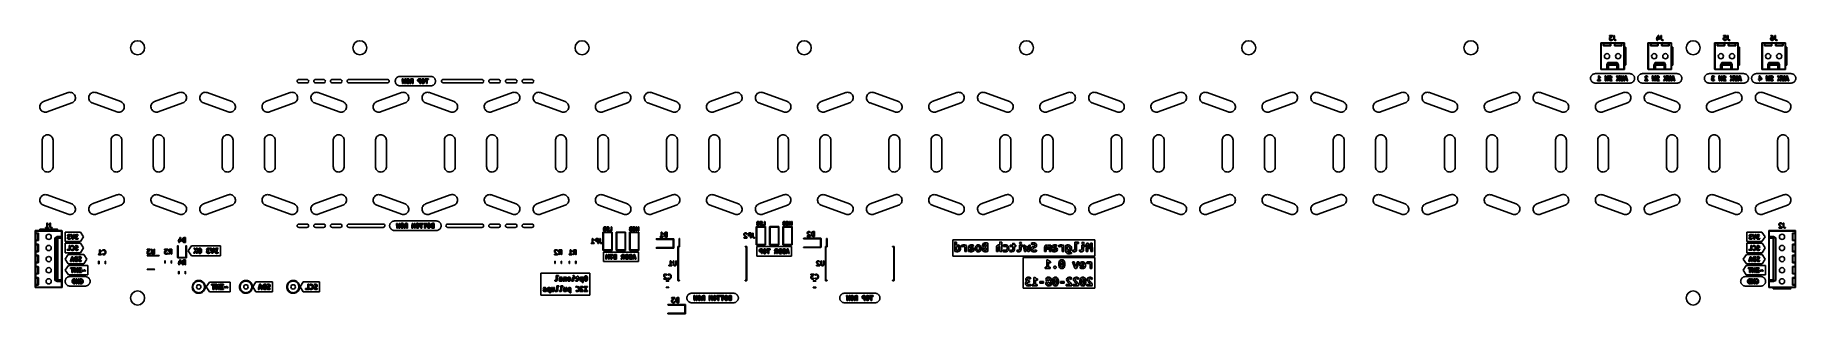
# Model space of a CAD drawing. Extents: x 15 to 417, y -164 to -100.
import ezdxf

# ---------------------------------------------------------------- set-up
doc = ezdxf.new("R2010")
doc.units = 0
doc.layers.add('BLACK', color=7, linetype='CONTINUOUS')

msp = doc.modelspace()

# ---------------------------------------------------------------- linework, layer by layer
at = {"layer": 'BLACK', "linetype": 'CONTINUOUS'}
for p, q in [((374.544, -100.114), (374.547, -100.109)), ((374.548, -100.134), (374.544, -100.114)), ((374.547, -100.103), (374.56, -100.087)), ((374.547, -100.109), (374.547, -100.103)), ((374.548, -100.154), (374.548, -100.134)), ((374.553, -100.162), (374.548, -100.154)), ((374.551, -100.665), (374.599, -100.57)), ((374.553, -100.165), (374.553, -100.162)), ((374.556, -100.167), (374.553, -100.165)), ((374.562, -100.177), (374.556, -100.167)), ((374.56, -100.087), (374.57, -100.07)), ((374.79, -100.437), (374.562, -100.177)), ((374.57, -100.07), (374.576, -100.068)), ((374.576, -100.068), (374.579, -100.063)), ((374.579, -100.063), (374.599, -100.059)), ((374.599, -100.059), (374.618, -100.052)), ((374.599, -100.57), (374.612, -100.552)), ((374.612, -100.552), (374.613, -100.551)), ((374.613, -100.551), (374.661, -100.503)), ((374.618, -100.052), (375.237, -100.052)), ((374.661, -100.503), (374.679, -100.49)), ((374.679, -100.49), (374.68, -100.489)), ((374.68, -100.489), (374.775, -100.441)), ((374.758, -100.618), (374.728, -100.648)), ((374.827, -100.583), (374.758, -100.618)), ((374.775, -100.441), (374.79, -100.437)), ((375.237, -100.202), (374.784, -100.202)), ((374.784, -100.202), (375.008, -100.459)), ((374.952, -100.583), (374.827, -100.583)), ((374.971, -100.576), (374.952, -100.583)), ((374.991, -100.572), (374.971, -100.576)), ((374.994, -100.568), (374.991, -100.572)), ((375, -100.566), (374.994, -100.568)), ((375.01, -100.548), (375, -100.566)), ((375.008, -100.459), (375.014, -100.469)), ((375.023, -100.533), (375.01, -100.548)), ((375.014, -100.469), (375.017, -100.471)), ((375.017, -100.471), (375.017, -100.474)), ((375.017, -100.474), (375.022, -100.481)), ((375.022, -100.481), (375.022, -100.501)), ((375.022, -100.501), (375.026, -100.521)), ((375.026, -100.521), (375.023, -100.527)), ((375.023, -100.527), (375.023, -100.533)), ((375.237, -100.052), (375.263, -100.057)), ((375.286, -100.185), (375.237, -100.202)), ((375.263, -100.057), (375.302, -100.09)), ((375.311, -100.14), (375.286, -100.185)), ((375.302, -100.09), (375.311, -100.14)), ((375.543, -100.127), (375.548, -100.102)), ((375.543, -100.842), (375.543, -100.127)), ((375.548, -100.102), (375.581, -100.062)), ((375.581, -100.062), (375.631, -100.054)), ((375.631, -100.054), (375.676, -100.079)), ((375.676, -100.079), (375.693, -100.127)), ((375.693, -100.127), (375.693, -100.829)), ((385.434, -100.461), (385.438, -100.435)), ((385.434, -100.719), (385.434, -100.461)), ((385.438, -100.435), (385.471, -100.396)), ((385.471, -100.396), (385.522, -100.387)), ((385.522, -100.387), (385.566, -100.413)), ((385.566, -100.413), (385.584, -100.461)), ((385.584, -100.461), (385.584, -100.719)), ((385.672, -100.078), (385.691, -100.03)), ((385.676, -100.103), (385.672, -100.078)), ((385.881, -100.719), (385.676, -100.103)), ((385.691, -100.03), (385.736, -100.006)), ((385.736, -100.006), (385.786, -100.016)), ((385.786, -100.016), (385.818, -100.056)), ((385.818, -100.056), (386.056, -100.77)), ((386.338, -100.127), (386.343, -100.102)), ((386.338, -100.842), (386.338, -100.127)), ((386.343, -100.102), (386.376, -100.062)), ((386.376, -100.062), (386.426, -100.054)), ((386.426, -100.054), (386.471, -100.079)), ((386.471, -100.079), (386.488, -100.127)), ((386.488, -100.127), (386.488, -100.829)), ((400.586, -100.665), (400.634, -100.57)), ((400.627, -100.114), (400.653, -100.07)), ((400.636, -100.165), (400.627, -100.114)), ((400.634, -100.57), (400.647, -100.552)), ((400.675, -100.198), (400.636, -100.165)), ((400.647, -100.552), (400.648, -100.551)), ((400.648, -100.551), (400.696, -100.503)), ((400.653, -100.07), (400.701, -100.052)), ((400.701, -100.202), (400.675, -100.198)), ((400.696, -100.503), (400.714, -100.49)), ((400.701, -100.052), (401.177, -100.052)), ((401.109, -100.202), (400.701, -100.202)), ((400.714, -100.49), (400.715, -100.489)), ((400.715, -100.489), (400.81, -100.441)), ((400.793, -100.618), (400.763, -100.648)), ((400.862, -100.583), (400.793, -100.618)), ((400.81, -100.441), (400.835, -100.434)), ((400.835, -100.434), (400.84, -100.435)), ((400.84, -100.435), (400.844, -100.433)), ((400.844, -100.433), (401.082, -100.433)), ((401.064, -100.583), (400.862, -100.583)), ((401.133, -100.618), (401.064, -100.583)), ((401.082, -100.433), (401.108, -100.438)), ((401.108, -100.438), (401.111, -100.441)), ((401.134, -100.451), (401.109, -100.202)), ((401.111, -100.441), (401.115, -100.441)), ((401.115, -100.441), (401.134, -100.451)), ((401.172, -100.657), (401.133, -100.618)), ((401.177, -100.052), (401.181, -100.053)), ((401.181, -100.053), (401.183, -100.053)), ((401.183, -100.053), (401.186, -100.054)), ((401.186, -100.054), (401.203, -100.057)), ((401.203, -100.057), (401.215, -100.067)), ((401.215, -100.067), (401.23, -100.074)), ((401.23, -100.074), (401.234, -100.083)), ((401.234, -100.083), (401.242, -100.09)), ((401.242, -100.09), (401.245, -100.106)), ((401.245, -100.106), (401.252, -100.12)), ((401.252, -100.12), (401.299, -100.596)), ((401.299, -100.596), (401.297, -100.622)), ((401.578, -100.127), (401.583, -100.102)), ((401.578, -100.842), (401.578, -100.127)), ((401.583, -100.102), (401.616, -100.062)), ((401.616, -100.062), (401.666, -100.054)), ((401.666, -100.054), (401.711, -100.079)), ((401.711, -100.079), (401.728, -100.127)), ((401.728, -100.127), (401.728, -100.829)), ((411.381, -100.665), (411.429, -100.57)), ((411.429, -100.57), (411.442, -100.552)), ((411.442, -100.552), (411.443, -100.551)), ((411.443, -100.551), (411.491, -100.503)), ((411.47, -100.114), (411.495, -100.07)), ((411.479, -100.165), (411.47, -100.114)), ((411.518, -100.198), (411.479, -100.165)), ((411.491, -100.503), (411.509, -100.49)), ((411.495, -100.07), (411.544, -100.052)), ((411.509, -100.49), (411.51, -100.489)), ((411.51, -100.489), (411.605, -100.441)), ((411.544, -100.202), (411.518, -100.198)), ((411.544, -100.052), (411.734, -100.052)), ((411.716, -100.202), (411.544, -100.202)), ((411.588, -100.618), (411.558, -100.648)), ((411.657, -100.583), (411.588, -100.618)), ((411.605, -100.441), (411.63, -100.434)), ((411.63, -100.434), (411.635, -100.435)), ((411.635, -100.435), (411.639, -100.433)), ((411.639, -100.433), (411.829, -100.433)), ((411.812, -100.583), (411.657, -100.583)), ((411.785, -100.237), (411.716, -100.202)), ((411.734, -100.052), (411.76, -100.057)), ((411.76, -100.057), (411.763, -100.06)), ((411.763, -100.06), (411.768, -100.06)), ((411.768, -100.06), (411.863, -100.108)), ((411.819, -100.27), (411.785, -100.237)), ((411.88, -100.618), (411.812, -100.583)), ((411.903, -100.396), (411.819, -100.27)), ((411.829, -100.433), (411.855, -100.438)), ((411.855, -100.438), (411.858, -100.441)), ((411.858, -100.441), (411.863, -100.441)), ((411.863, -100.108), (411.881, -100.121)), ((411.863, -100.441), (411.921, -100.47)), ((411.911, -100.648), (411.88, -100.618)), ((411.881, -100.121), (411.882, -100.122)), ((411.882, -100.122), (411.93, -100.17)), ((411.921, -100.47), (411.903, -100.396)), ((411.93, -100.17), (411.936, -100.179)), ((411.936, -100.179), (411.939, -100.181)), ((411.939, -100.181), (412.035, -100.324)), ((412.035, -100.324), (412.045, -100.347)), ((412.045, -100.347), (412.045, -100.347)), ((412.045, -100.347), (412.093, -100.538)), ((412.093, -100.538), (412.094, -100.553)), ((412.094, -100.553), (412.095, -100.556)), ((412.095, -100.556), (412.095, -100.937)), ((412.373, -100.127), (412.378, -100.102)), ((412.373, -100.842), (412.373, -100.127)), ((412.378, -100.102), (412.411, -100.062)), ((412.411, -100.062), (412.461, -100.054)), ((412.461, -100.054), (412.506, -100.079)), ((412.506, -100.079), (412.523, -100.127)), ((412.523, -100.127), (412.523, -100.829)), ((372.575, -101.765), (372.593, -101.723)), ((372.575, -107.785), (372.575, -101.765)), ((372.593, -101.723), (372.635, -101.705)), ((372.635, -101.705), (377.935, -101.705)), ((373.155, -101.825), (372.695, -101.825)), ((372.695, -101.825), (372.695, -107.725)), ((373.155, -102.365), (373.155, -101.825)), ((373.173, -102.407), (373.155, -102.365)), ((373.215, -102.425), (373.173, -102.407)), ((374.815, -102.425), (373.215, -102.425)), ((373.275, -101.825), (373.275, -102.305)), ((374.755, -101.825), (373.275, -101.825)), ((373.275, -102.305), (374.755, -102.305)), ((374.543, -100.699), (374.548, -100.673)), ((374.543, -100.937), (374.543, -100.699)), ((374.545, -100.941), (374.543, -100.937)), ((374.544, -100.945), (374.545, -100.941)), ((374.551, -100.97), (374.544, -100.945)), ((374.548, -100.673), (374.551, -100.67)), ((374.551, -100.67), (374.551, -100.665)), ((374.599, -101.066), (374.551, -100.97)), ((374.6, -101.067), (374.599, -101.066)), ((374.613, -101.085), (374.6, -101.067)), ((374.661, -101.133), (374.613, -101.085)), ((374.662, -101.133), (374.661, -101.133)), ((374.68, -101.147), (374.662, -101.133)), ((374.775, -101.194), (374.68, -101.147)), ((374.728, -100.648), (374.693, -100.717)), ((374.693, -100.717), (374.693, -100.919)), ((374.693, -100.919), (374.728, -100.988)), ((374.728, -100.988), (374.758, -101.018)), ((374.755, -102.305), (374.755, -101.825)), ((374.758, -101.018), (374.827, -101.052)), ((374.78, -101.195), (374.775, -101.194)), ((374.783, -101.198), (374.78, -101.195)), ((374.809, -101.202), (374.783, -101.198)), ((375.095, -101.202), (374.809, -101.202)), ((374.857, -102.407), (374.815, -102.425)), ((374.827, -101.052), (375.077, -101.052)), ((374.875, -102.365), (374.857, -102.407)), ((375.695, -101.825), (374.875, -101.825)), ((374.875, -101.825), (374.875, -102.365)), ((375.077, -101.052), (375.145, -101.018)), ((375.099, -101.201), (375.095, -101.202)), ((375.103, -101.202), (375.099, -101.201)), ((375.128, -101.194), (375.103, -101.202)), ((375.223, -101.147), (375.128, -101.194)), ((375.145, -101.018), (375.184, -100.979)), ((375.184, -100.979), (375.206, -100.964)), ((375.206, -100.964), (375.257, -100.96)), ((375.224, -101.146), (375.223, -101.147)), ((375.243, -101.133), (375.224, -101.146)), ((375.29, -101.085), (375.243, -101.133)), ((375.257, -100.96), (375.299, -100.989)), ((375.312, -101.039), (375.29, -101.085)), ((375.299, -100.989), (375.312, -101.039)), ((375.544, -100.843), (375.543, -100.842)), ((375.547, -100.865), (375.544, -100.843)), ((375.595, -101.008), (375.547, -100.865)), ((375.598, -101.012), (375.595, -101.008)), ((375.598, -101.016), (375.598, -101.012)), ((375.613, -101.038), (375.598, -101.016)), ((375.708, -101.133), (375.613, -101.038)), ((375.693, -100.829), (375.732, -100.944)), ((375.695, -102.365), (375.695, -101.825)), ((375.713, -102.407), (375.695, -102.365)), ((375.712, -101.135), (375.708, -101.133)), ((375.715, -101.139), (375.712, -101.135)), ((375.755, -102.425), (375.713, -102.407)), ((375.737, -101.151), (375.715, -101.139)), ((375.732, -100.944), (375.802, -101.014)), ((375.88, -101.199), (375.737, -101.151)), ((377.355, -102.425), (375.755, -102.425)), ((375.802, -101.014), (375.916, -101.052)), ((375.815, -101.825), (375.815, -102.305)), ((377.295, -101.825), (375.815, -101.825)), ((375.815, -102.305), (377.295, -102.305)), ((375.882, -101.198), (375.88, -101.199)), ((375.904, -101.202), (375.882, -101.198)), ((375.999, -101.202), (375.904, -101.202)), ((375.916, -101.052), (375.999, -101.052)), ((375.999, -101.052), (376.025, -101.057)), ((376.047, -101.185), (375.999, -101.202)), ((376.025, -101.057), (376.064, -101.09)), ((376.073, -101.14), (376.047, -101.185)), ((376.064, -101.09), (376.073, -101.14)), ((377.295, -102.305), (377.295, -101.825)), ((377.397, -102.407), (377.355, -102.425)), ((377.415, -102.365), (377.397, -102.407)), ((377.875, -101.825), (377.415, -101.825)), ((377.415, -101.825), (377.415, -102.365)), ((377.875, -107.725), (377.875, -101.825)), ((377.935, -101.705), (377.977, -101.723)), ((377.977, -101.723), (377.995, -101.765)), ((377.995, -101.765), (377.995, -107.785)), ((378.165, -102.795), (378.183, -102.753)), ((378.165, -106.795), (378.165, -102.795)), ((378.183, -102.753), (378.225, -102.735)), ((378.225, -102.735), (378.267, -102.753)), ((378.267, -102.753), (378.285, -102.795)), ((378.285, -102.795), (378.285, -106.795)), ((383.37, -101.765), (383.388, -101.723)), ((383.37, -107.785), (383.37, -101.765)), ((383.388, -101.723), (383.43, -101.705)), ((383.43, -101.705), (388.73, -101.705)), ((383.95, -101.825), (383.49, -101.825)), ((383.49, -101.825), (383.49, -107.725)), ((383.95, -102.365), (383.95, -101.825)), ((383.968, -102.407), (383.95, -102.365)), ((384.01, -102.425), (383.968, -102.407)), ((385.61, -102.425), (384.01, -102.425)), ((384.07, -101.825), (384.07, -102.305)), ((385.55, -101.825), (384.07, -101.825)), ((384.07, -102.305), (385.55, -102.305)), ((385.292, -100.781), (385.318, -100.737)), ((385.301, -100.832), (385.292, -100.781)), ((385.34, -100.865), (385.301, -100.832)), ((385.318, -100.737), (385.366, -100.719)), ((385.366, -100.869), (385.34, -100.865)), ((385.366, -100.719), (385.434, -100.719)), ((385.434, -100.869), (385.366, -100.869)), ((385.434, -101.127), (385.434, -100.869)), ((385.451, -101.176), (385.434, -101.127)), ((385.496, -101.201), (385.451, -101.176)), ((385.546, -101.192), (385.496, -101.201)), ((385.579, -101.153), (385.546, -101.192)), ((385.55, -102.305), (385.55, -101.825)), ((385.584, -101.127), (385.579, -101.153)), ((385.584, -100.719), (385.881, -100.719)), ((385.985, -100.869), (385.584, -100.869)), ((385.584, -100.869), (385.584, -101.127)), ((385.652, -102.407), (385.61, -102.425)), ((385.67, -102.365), (385.652, -102.407)), ((386.49, -101.825), (385.67, -101.825)), ((385.67, -101.825), (385.67, -102.365)), ((385.99, -100.867), (385.985, -100.869)), ((385.996, -100.868), (385.99, -100.867)), ((386.014, -100.858), (385.996, -100.868)), ((386.033, -100.852), (386.014, -100.858)), ((386.036, -100.847), (386.033, -100.852)), ((386.041, -100.844), (386.036, -100.847)), ((386.048, -100.825), (386.041, -100.844)), ((386.059, -100.807), (386.048, -100.825)), ((386.056, -100.77), (386.06, -100.796)), ((386.06, -100.796), (386.058, -100.801)), ((386.058, -100.801), (386.059, -100.807)), ((386.339, -100.843), (386.338, -100.842)), ((386.342, -100.865), (386.339, -100.843)), ((386.39, -101.008), (386.342, -100.865)), ((386.393, -101.012), (386.39, -101.008)), ((386.393, -101.016), (386.393, -101.012)), ((386.408, -101.038), (386.393, -101.016)), ((386.503, -101.133), (386.408, -101.038)), ((386.488, -100.829), (386.527, -100.944)), ((386.49, -102.365), (386.49, -101.825)), ((386.508, -102.407), (386.49, -102.365)), ((386.507, -101.135), (386.503, -101.133)), ((386.51, -101.139), (386.507, -101.135)), ((386.55, -102.425), (386.508, -102.407)), ((386.532, -101.151), (386.51, -101.139)), ((386.527, -100.944), (386.597, -101.014)), ((386.675, -101.199), (386.532, -101.151)), ((388.15, -102.425), (386.55, -102.425)), ((386.597, -101.014), (386.711, -101.052)), ((386.61, -101.825), (386.61, -102.305)), ((388.09, -101.825), (386.61, -101.825)), ((386.61, -102.305), (388.09, -102.305)), ((386.677, -101.198), (386.675, -101.199)), ((386.699, -101.202), (386.677, -101.198)), ((386.794, -101.202), (386.699, -101.202)), ((386.711, -101.052), (386.794, -101.052)), ((386.794, -101.052), (386.82, -101.057)), ((386.842, -101.185), (386.794, -101.202)), ((386.82, -101.057), (386.859, -101.09)), ((386.868, -101.14), (386.842, -101.185)), ((386.859, -101.09), (386.868, -101.14)), ((388.09, -102.305), (388.09, -101.825)), ((388.192, -102.407), (388.15, -102.425)), ((388.21, -102.365), (388.192, -102.407)), ((388.67, -101.825), (388.21, -101.825)), ((388.21, -101.825), (388.21, -102.365)), ((388.67, -107.725), (388.67, -101.825)), ((388.73, -101.705), (388.772, -101.723)), ((388.772, -101.723), (388.79, -101.765)), ((388.79, -101.765), (388.79, -107.785)), ((388.96, -102.795), (388.978, -102.753)), ((388.96, -106.795), (388.96, -102.795)), ((388.978, -102.753), (389.02, -102.735)), ((389.02, -102.735), (389.062, -102.753)), ((389.062, -102.753), (389.08, -102.795)), ((389.08, -102.795), (389.08, -106.795)), ((398.61, -101.765), (398.628, -101.723)), ((398.61, -107.785), (398.61, -101.765)), ((398.628, -101.723), (398.67, -101.705)), ((398.67, -101.705), (403.97, -101.705)), ((399.19, -101.825), (398.73, -101.825)), ((398.73, -101.825), (398.73, -107.725)), ((399.19, -102.365), (399.19, -101.825)), ((399.208, -102.407), (399.19, -102.365)), ((399.25, -102.425), (399.208, -102.407)), ((400.85, -102.425), (399.25, -102.425)), ((399.31, -101.825), (399.31, -102.305)), ((400.79, -101.825), (399.31, -101.825)), ((399.31, -102.305), (400.79, -102.305)), ((400.578, -100.699), (400.583, -100.673)), ((400.578, -100.937), (400.578, -100.699)), ((400.58, -100.941), (400.578, -100.937)), ((400.579, -100.945), (400.58, -100.941)), ((400.586, -100.97), (400.579, -100.945)), ((400.583, -100.673), (400.586, -100.67)), ((400.586, -100.67), (400.586, -100.665)), ((400.634, -101.066), (400.586, -100.97)), ((400.635, -101.067), (400.634, -101.066)), ((400.648, -101.085), (400.635, -101.067)), ((400.696, -101.133), (400.648, -101.085)), ((400.697, -101.133), (400.696, -101.133)), ((400.715, -101.147), (400.697, -101.133)), ((400.81, -101.194), (400.715, -101.147)), ((400.763, -100.648), (400.728, -100.717)), ((400.728, -100.717), (400.728, -100.919)), ((400.728, -100.919), (400.763, -100.988)), ((400.763, -100.988), (400.793, -101.018)), ((400.79, -102.305), (400.79, -101.825)), ((400.793, -101.018), (400.862, -101.052)), ((400.815, -101.195), (400.81, -101.194)), ((400.818, -101.198), (400.815, -101.195)), ((400.844, -101.202), (400.818, -101.198)), ((401.082, -101.202), (400.844, -101.202)), ((400.892, -102.407), (400.85, -102.425)), ((400.862, -101.052), (401.064, -101.052)), ((400.91, -102.365), (400.892, -102.407)), ((401.73, -101.825), (400.91, -101.825)), ((400.91, -101.825), (400.91, -102.365)), ((401.064, -101.052), (401.133, -101.018)), ((401.086, -101.201), (401.082, -101.202)), ((401.09, -101.202), (401.086, -101.201)), ((401.115, -101.194), (401.09, -101.202)), ((401.211, -101.147), (401.115, -101.194)), ((401.133, -101.018), (401.172, -100.979)), ((401.195, -100.668), (401.172, -100.657)), ((401.172, -100.657), (401.172, -100.657)), ((401.172, -100.657), (401.172, -100.657)), ((401.172, -100.979), (401.193, -100.964)), ((401.193, -100.964), (401.244, -100.96)), ((401.218, -100.678), (401.195, -100.668)), ((401.212, -101.146), (401.211, -101.147)), ((401.23, -101.133), (401.212, -101.146)), ((401.219, -100.678), (401.218, -100.678)), ((401.243, -100.672), (401.219, -100.678)), ((401.219, -100.678), (401.219, -100.678)), ((401.278, -101.085), (401.23, -101.133)), ((401.268, -100.665), (401.243, -100.672)), ((401.244, -100.96), (401.286, -100.989)), ((401.269, -100.664), (401.268, -100.665)), ((401.268, -100.665), (401.268, -100.665)), ((401.283, -100.644), (401.269, -100.664)), ((401.299, -101.039), (401.278, -101.085)), ((401.297, -100.623), (401.283, -100.644)), ((401.286, -100.989), (401.299, -101.039)), ((401.297, -100.622), (401.297, -100.622)), ((401.297, -100.622), (401.297, -100.623)), ((401.579, -100.843), (401.578, -100.842)), ((401.582, -100.865), (401.579, -100.843)), ((401.63, -101.008), (401.582, -100.865)), ((401.633, -101.012), (401.63, -101.008)), ((401.633, -101.016), (401.633, -101.012)), ((401.648, -101.038), (401.633, -101.016)), ((401.743, -101.133), (401.648, -101.038)), ((401.728, -100.829), (401.767, -100.944)), ((401.73, -102.365), (401.73, -101.825)), ((401.748, -102.407), (401.73, -102.365)), ((401.747, -101.135), (401.743, -101.133)), ((401.75, -101.139), (401.747, -101.135)), ((401.79, -102.425), (401.748, -102.407)), ((401.772, -101.151), (401.75, -101.139)), ((401.767, -100.944), (401.837, -101.014)), ((401.915, -101.199), (401.772, -101.151)), ((403.39, -102.425), (401.79, -102.425)), ((401.837, -101.014), (401.951, -101.052)), ((401.85, -101.825), (401.85, -102.305)), ((403.33, -101.825), (401.85, -101.825)), ((401.85, -102.305), (403.33, -102.305)), ((401.917, -101.198), (401.915, -101.199)), ((401.939, -101.202), (401.917, -101.198)), ((402.034, -101.202), (401.939, -101.202)), ((401.951, -101.052), (402.034, -101.052)), ((402.034, -101.052), (402.06, -101.057)), ((402.082, -101.185), (402.034, -101.202)), ((402.06, -101.057), (402.099, -101.09)), ((402.108, -101.14), (402.082, -101.185)), ((402.099, -101.09), (402.108, -101.14)), ((403.33, -102.305), (403.33, -101.825)), ((403.432, -102.407), (403.39, -102.425)), ((403.45, -102.365), (403.432, -102.407)), ((403.91, -101.825), (403.45, -101.825)), ((403.45, -101.825), (403.45, -102.365)), ((403.91, -107.725), (403.91, -101.825)), ((403.97, -101.705), (404.012, -101.723)), ((404.012, -101.723), (404.03, -101.765)), ((404.03, -101.765), (404.03, -107.785)), ((404.2, -102.795), (404.218, -102.753)), ((404.2, -106.795), (404.2, -102.795)), ((404.218, -102.753), (404.26, -102.735)), ((404.26, -102.735), (404.302, -102.753)), ((404.302, -102.753), (404.32, -102.795)), ((404.32, -102.795), (404.32, -106.795)), ((409.405, -101.765), (409.423, -101.723)), ((409.405, -107.785), (409.405, -101.765)), ((409.423, -101.723), (409.465, -101.705)), ((409.465, -101.705), (414.765, -101.705)), ((409.985, -101.825), (409.525, -101.825)), ((409.525, -101.825), (409.525, -107.725)), ((409.985, -102.365), (409.985, -101.825)), ((410.003, -102.407), (409.985, -102.365)), ((410.045, -102.425), (410.003, -102.407)), ((411.645, -102.425), (410.045, -102.425)), ((410.105, -101.825), (410.105, -102.305)), ((411.585, -101.825), (410.105, -101.825)), ((410.105, -102.305), (411.585, -102.305)), ((411.373, -100.699), (411.378, -100.673)), ((411.373, -100.937), (411.373, -100.699)), ((411.375, -100.941), (411.373, -100.937)), ((411.374, -100.945), (411.375, -100.941)), ((411.381, -100.97), (411.374, -100.945)), ((411.378, -100.673), (411.381, -100.67)), ((411.381, -100.67), (411.381, -100.665)), ((411.429, -101.066), (411.381, -100.97)), ((411.43, -101.067), (411.429, -101.066)), ((411.443, -101.085), (411.43, -101.067)), ((411.491, -101.133), (411.443, -101.085)), ((411.492, -101.133), (411.491, -101.133)), ((411.51, -101.147), (411.492, -101.133)), ((411.605, -101.194), (411.51, -101.147)), ((411.558, -100.648), (411.523, -100.717)), ((411.523, -100.717), (411.523, -100.919)), ((411.523, -100.919), (411.558, -100.988)), ((411.558, -100.988), (411.588, -101.018)), ((411.585, -102.305), (411.585, -101.825)), ((411.588, -101.018), (411.657, -101.052)), ((411.61, -101.195), (411.605, -101.194)), ((411.613, -101.198), (411.61, -101.195)), ((411.639, -101.202), (411.613, -101.198)), ((411.829, -101.202), (411.639, -101.202)), ((411.687, -102.407), (411.645, -102.425)), ((411.657, -101.052), (411.812, -101.052)), ((411.705, -102.365), (411.687, -102.407)), ((412.525, -101.825), (411.705, -101.825)), ((411.705, -101.825), (411.705, -102.365)), ((411.812, -101.052), (411.88, -101.018)), ((411.833, -101.201), (411.829, -101.202)), ((411.838, -101.202), (411.833, -101.201)), ((411.863, -101.194), (411.838, -101.202)), ((411.958, -101.147), (411.863, -101.194)), ((411.88, -101.018), (411.911, -100.988)), ((411.945, -100.717), (411.911, -100.648)), ((411.911, -100.988), (411.945, -100.919)), ((411.945, -100.919), (411.945, -100.717)), ((411.959, -101.146), (411.958, -101.147)), ((411.978, -101.133), (411.959, -101.146)), ((412.025, -101.085), (411.978, -101.133)), ((412.026, -101.084), (412.025, -101.085)), ((412.039, -101.066), (412.026, -101.084)), ((412.087, -100.97), (412.039, -101.066)), ((412.09, -100.963), (412.087, -100.966)), ((412.087, -100.966), (412.087, -100.97)), ((412.095, -100.937), (412.09, -100.963)), ((412.374, -100.843), (412.373, -100.842)), ((412.377, -100.865), (412.374, -100.843)), ((412.425, -101.008), (412.377, -100.865)), ((412.428, -101.012), (412.425, -101.008)), ((412.428, -101.016), (412.428, -101.012)), ((412.443, -101.038), (412.428, -101.016)), ((412.538, -101.133), (412.443, -101.038)), ((412.523, -100.829), (412.562, -100.944)), ((412.525, -102.365), (412.525, -101.825)), ((412.543, -102.407), (412.525, -102.365)), ((412.542, -101.135), (412.538, -101.133)), ((412.545, -101.139), (412.542, -101.135)), ((412.585, -102.425), (412.543, -102.407)), ((412.567, -101.151), (412.545, -101.139)), ((412.562, -100.944), (412.632, -101.014)), ((412.71, -101.199), (412.567, -101.151)), ((414.185, -102.425), (412.585, -102.425)), ((412.632, -101.014), (412.746, -101.052)), ((412.645, -101.825), (412.645, -102.305)), ((414.125, -101.825), (412.645, -101.825)), ((412.645, -102.305), (414.125, -102.305)), ((412.712, -101.198), (412.71, -101.199)), ((412.734, -101.202), (412.712, -101.198)), ((412.829, -101.202), (412.734, -101.202)), ((412.746, -101.052), (412.829, -101.052)), ((412.829, -101.052), (412.855, -101.057)), ((412.877, -101.185), (412.829, -101.202)), ((412.855, -101.057), (412.894, -101.09)), ((412.903, -101.14), (412.877, -101.185)), ((412.894, -101.09), (412.903, -101.14)), ((414.125, -102.305), (414.125, -101.825)), ((414.227, -102.407), (414.185, -102.425)), ((414.245, -102.365), (414.227, -102.407)), ((414.705, -101.825), (414.245, -101.825)), ((414.245, -101.825), (414.245, -102.365)), ((414.705, -107.725), (414.705, -101.825)), ((414.765, -101.705), (414.807, -101.723)), ((414.807, -101.723), (414.825, -101.765)), ((414.825, -101.765), (414.825, -107.785)), ((414.995, -102.795), (415.013, -102.753)), ((414.995, -106.795), (414.995, -102.795)), ((415.013, -102.753), (415.055, -102.735)), ((415.055, -102.735), (415.097, -102.753)), ((415.097, -102.753), (415.115, -102.795)), ((415.115, -102.795), (415.115, -106.795)), ((372.593, -107.827), (372.575, -107.785)), ((372.635, -107.845), (372.593, -107.827)), ((377.935, -107.845), (372.635, -107.845)), ((372.695, -107.725), (373.955, -107.725)), ((373.955, -106.785), (373.96, -106.773)), ((373.955, -107.725), (373.955, -106.785)), ((373.96, -106.773), (373.961, -106.759)), ((373.961, -106.759), (374.211, -106.229)), ((374.075, -106.845), (374.075, -107.725)), ((374.205, -106.845), (374.075, -106.845)), ((374.075, -107.725), (374.205, -107.725)), ((374.303, -106.315), (374.11, -106.725)), ((374.11, -106.725), (376.46, -106.725)), ((374.205, -107.725), (374.205, -106.845)), ((374.211, -106.229), (374.219, -106.222)), ((374.219, -106.222), (374.223, -106.213)), ((374.223, -106.213), (374.235, -106.207)), ((374.235, -106.207), (374.245, -106.199)), ((374.245, -106.199), (374.255, -106.199)), ((374.255, -106.199), (374.265, -106.195)), ((374.265, -106.195), (376.305, -106.195)), ((376.267, -106.315), (374.303, -106.315)), ((374.325, -106.845), (374.325, -107.725)), ((376.245, -106.845), (374.325, -106.845)), ((374.325, -107.725), (376.245, -107.725)), ((376.245, -107.725), (376.245, -106.845)), ((376.46, -106.725), (376.267, -106.315)), ((376.305, -106.195), (376.315, -106.199)), ((376.315, -106.199), (376.325, -106.199)), ((376.325, -106.199), (376.335, -106.207)), ((376.335, -106.207), (376.347, -106.213)), ((376.347, -106.213), (376.351, -106.222)), ((376.351, -106.222), (376.359, -106.229)), ((376.359, -106.229), (376.609, -106.759)), ((376.365, -106.845), (376.365, -107.725)), ((376.495, -106.845), (376.365, -106.845)), ((376.365, -107.725), (376.495, -107.725)), ((376.495, -107.725), (376.495, -106.845)), ((376.609, -106.759), (376.61, -106.773)), ((376.61, -106.773), (376.615, -106.785)), ((376.615, -106.785), (376.615, -107.725)), ((376.615, -107.725), (377.875, -107.725)), ((377.977, -107.827), (377.935, -107.845)), ((377.995, -107.785), (377.977, -107.827)), ((378.183, -106.837), (378.165, -106.795)), ((378.225, -106.855), (378.183, -106.837)), ((378.267, -106.837), (378.225, -106.855)), ((378.285, -106.795), (378.267, -106.837)), ((383.388, -107.827), (383.37, -107.785)), ((383.43, -107.845), (383.388, -107.827)), ((388.73, -107.845), (383.43, -107.845)), ((383.49, -107.725), (384.75, -107.725)), ((384.75, -106.785), (384.755, -106.773)), ((384.75, -107.725), (384.75, -106.785)), ((384.755, -106.773), (384.756, -106.759)), ((384.756, -106.759), (385.006, -106.229)), ((384.87, -106.845), (384.87, -107.725)), ((385, -106.845), (384.87, -106.845)), ((384.87, -107.725), (385, -107.725)), ((385.098, -106.315), (384.905, -106.725)), ((384.905, -106.725), (387.255, -106.725)), ((385, -107.725), (385, -106.845)), ((385.006, -106.229), (385.014, -106.222)), ((385.014, -106.222), (385.018, -106.213)), ((385.018, -106.213), (385.03, -106.207)), ((385.03, -106.207), (385.04, -106.199)), ((385.04, -106.199), (385.05, -106.199)), ((385.05, -106.199), (385.06, -106.195)), ((385.06, -106.195), (387.1, -106.195)), ((387.062, -106.315), (385.098, -106.315)), ((385.12, -106.845), (385.12, -107.725)), ((387.04, -106.845), (385.12, -106.845)), ((385.12, -107.725), (387.04, -107.725)), ((387.04, -107.725), (387.04, -106.845)), ((387.255, -106.725), (387.062, -106.315)), ((387.1, -106.195), (387.11, -106.199)), ((387.11, -106.199), (387.12, -106.199)), ((387.12, -106.199), (387.13, -106.207)), ((387.13, -106.207), (387.142, -106.213)), ((387.142, -106.213), (387.146, -106.222)), ((387.146, -106.222), (387.154, -106.229)), ((387.154, -106.229), (387.404, -106.759)), ((387.16, -106.845), (387.16, -107.725)), ((387.29, -106.845), (387.16, -106.845)), ((387.16, -107.725), (387.29, -107.725)), ((387.29, -107.725), (387.29, -106.845)), ((387.404, -106.759), (387.405, -106.773)), ((387.405, -106.773), (387.41, -106.785)), ((387.41, -106.785), (387.41, -107.725)), ((387.41, -107.725), (388.67, -107.725)), ((388.772, -107.827), (388.73, -107.845)), ((388.79, -107.785), (388.772, -107.827)), ((388.978, -106.837), (388.96, -106.795)), ((389.02, -106.855), (388.978, -106.837)), ((389.062, -106.837), (389.02, -106.855)), ((389.08, -106.795), (389.062, -106.837)), ((398.628, -107.827), (398.61, -107.785)), ((398.67, -107.845), (398.628, -107.827)), ((403.97, -107.845), (398.67, -107.845)), ((398.73, -107.725), (399.99, -107.725)), ((399.99, -106.785), (399.995, -106.773)), ((399.99, -107.725), (399.99, -106.785)), ((399.995, -106.773), (399.996, -106.759)), ((399.996, -106.759), (400.246, -106.229)), ((400.11, -106.845), (400.11, -107.725)), ((400.24, -106.845), (400.11, -106.845)), ((400.11, -107.725), (400.24, -107.725)), ((400.338, -106.315), (400.145, -106.725)), ((400.145, -106.725), (402.495, -106.725)), ((400.24, -107.725), (400.24, -106.845)), ((400.246, -106.229), (400.254, -106.222)), ((400.254, -106.222), (400.258, -106.213)), ((400.258, -106.213), (400.27, -106.207)), ((400.27, -106.207), (400.28, -106.199)), ((400.28, -106.199), (400.29, -106.199)), ((400.29, -106.199), (400.3, -106.195)), ((400.3, -106.195), (402.34, -106.195)), ((402.302, -106.315), (400.338, -106.315)), ((400.36, -106.845), (400.36, -107.725)), ((402.28, -106.845), (400.36, -106.845)), ((400.36, -107.725), (402.28, -107.725)), ((402.28, -107.725), (402.28, -106.845)), ((402.495, -106.725), (402.302, -106.315)), ((402.34, -106.195), (402.35, -106.199)), ((402.35, -106.199), (402.36, -106.199)), ((402.36, -106.199), (402.37, -106.207)), ((402.37, -106.207), (402.382, -106.213)), ((402.382, -106.213), (402.386, -106.222)), ((402.386, -106.222), (402.394, -106.229)), ((402.394, -106.229), (402.644, -106.759)), ((402.4, -106.845), (402.4, -107.725)), ((402.53, -106.845), (402.4, -106.845)), ((402.4, -107.725), (402.53, -107.725)), ((402.53, -107.725), (402.53, -106.845)), ((402.644, -106.759), (402.645, -106.773)), ((402.645, -106.773), (402.65, -106.785)), ((402.65, -106.785), (402.65, -107.725)), ((402.65, -107.725), (403.91, -107.725)), ((404.012, -107.827), (403.97, -107.845)), ((404.03, -107.785), (404.012, -107.827)), ((404.218, -106.837), (404.2, -106.795)), ((404.26, -106.855), (404.218, -106.837)), ((404.302, -106.837), (404.26, -106.855)), ((404.32, -106.795), (404.302, -106.837)), ((409.423, -107.827), (409.405, -107.785)), ((409.465, -107.845), (409.423, -107.827)), ((414.765, -107.845), (409.465, -107.845)), ((409.525, -107.725), (410.785, -107.725)), ((410.785, -106.785), (410.79, -106.773)), ((410.785, -107.725), (410.785, -106.785)), ((410.79, -106.773), (410.791, -106.759)), ((410.791, -106.759), (411.041, -106.229)), ((410.905, -106.845), (410.905, -107.725)), ((411.035, -106.845), (410.905, -106.845)), ((410.905, -107.725), (411.035, -107.725)), ((411.133, -106.315), (410.94, -106.725)), ((410.94, -106.725), (413.29, -106.725)), ((411.035, -107.725), (411.035, -106.845)), ((411.041, -106.229), (411.049, -106.222)), ((411.049, -106.222), (411.053, -106.213)), ((411.053, -106.213), (411.065, -106.207)), ((411.065, -106.207), (411.075, -106.199)), ((411.075, -106.199), (411.085, -106.199)), ((411.085, -106.199), (411.095, -106.195)), ((411.095, -106.195), (413.135, -106.195)), ((413.097, -106.315), (411.133, -106.315)), ((411.155, -106.845), (411.155, -107.725)), ((413.075, -106.845), (411.155, -106.845)), ((411.155, -107.725), (413.075, -107.725)), ((413.075, -107.725), (413.075, -106.845)), ((413.29, -106.725), (413.097, -106.315)), ((413.135, -106.195), (413.145, -106.199)), ((413.145, -106.199), (413.155, -106.199)), ((413.155, -106.199), (413.165, -106.207)), ((413.165, -106.207), (413.177, -106.213)), ((413.177, -106.213), (413.181, -106.222)), ((413.181, -106.222), (413.189, -106.229)), ((413.189, -106.229), (413.439, -106.759)), ((413.195, -106.845), (413.195, -107.725)), ((413.325, -106.845), (413.195, -106.845)), ((413.195, -107.725), (413.325, -107.725)), ((413.325, -107.725), (413.325, -106.845)), ((413.439, -106.759), (413.44, -106.773)), ((413.44, -106.773), (413.445, -106.785)), ((413.445, -106.785), (413.445, -107.725)), ((413.445, -107.725), (414.705, -107.725)), ((414.807, -107.827), (414.765, -107.845)), ((414.825, -107.785), (414.807, -107.827)), ((415.013, -106.837), (414.995, -106.795)), ((415.055, -106.855), (415.013, -106.837)), ((415.097, -106.837), (415.055, -106.855)), ((415.115, -106.795), (415.097, -106.837)), ((74.5562, -110.519), (74.5668, -110.397)), ((74.5858, -110.639), (74.5562, -110.519)), ((74.5668, -110.397), (74.6166, -110.284)), ((74.6526, -110.742), (74.5858, -110.639)), ((74.6166, -110.284), (74.7002, -110.194)), ((74.7493, -110.819), (74.6526, -110.742)), ((74.7002, -110.194), (74.8085, -110.135)), ((74.8655, -110.859), (74.7493, -110.819)), ((74.8085, -110.135), (74.93, -110.115)), ((74.93, -110.865), (74.8655, -110.859)), ((74.93, -110.115), (76.835, -110.115)), ((76.835, -110.865), (74.93, -110.865)), ((76.835, -110.115), (76.8995, -110.121)), ((76.9565, -110.845), (76.835, -110.865)), ((76.8995, -110.121), (77.0157, -110.161)), ((77.0648, -110.786), (76.9565, -110.845)), ((77.0157, -110.161), (77.1124, -110.238)), ((77.1484, -110.696), (77.0648, -110.786)), ((77.1124, -110.238), (77.1792, -110.341)), ((77.1982, -110.583), (77.1484, -110.696)), ((77.1792, -110.341), (77.2088, -110.461)), ((77.2088, -110.461), (77.1982, -110.583)), ((78.3662, -110.519), (78.3768, -110.397)), ((78.3958, -110.639), (78.3662, -110.519)), ((78.3768, -110.397), (78.4266, -110.284)), ((78.4626, -110.742), (78.3958, -110.639)), ((78.4266, -110.284), (78.5102, -110.194)), ((78.5593, -110.819), (78.4626, -110.742)), ((78.5102, -110.194), (78.6185, -110.135)), ((78.6755, -110.859), (78.5593, -110.819)), ((78.6185, -110.135), (78.74, -110.115)), ((78.74, -110.865), (78.6755, -110.859)), ((78.74, -110.115), (80.645, -110.115)), ((80.645, -110.865), (78.74, -110.865)), ((80.645, -110.115), (80.7095, -110.121)), ((80.7665, -110.845), (80.645, -110.865)), ((80.7095, -110.121), (80.8257, -110.161)), ((80.8748, -110.786), (80.7665, -110.845)), ((80.8257, -110.161), (80.9224, -110.238)), ((80.9584, -110.696), (80.8748, -110.786)), ((80.9224, -110.238), (80.9892, -110.341)), ((81.0082, -110.583), (80.9584, -110.696)), ((80.9892, -110.341), (81.0188, -110.461)), ((81.0188, -110.461), (81.0082, -110.583)), ((82.1762, -110.519), (82.1868, -110.397)), ((82.2058, -110.639), (82.1762, -110.519)), ((82.1868, -110.397), (82.2366, -110.284)), ((82.2726, -110.742), (82.2058, -110.639)), ((82.2366, -110.284), (82.3202, -110.194)), ((82.3693, -110.819), (82.2726, -110.742)), ((82.3202, -110.194), (82.4285, -110.135)), ((82.4855, -110.859), (82.3693, -110.819)), ((82.4285, -110.135), (82.55, -110.115)), ((82.55, -110.865), (82.4855, -110.859)), ((82.55, -110.115), (84.455, -110.115)), ((84.455, -110.865), (82.55, -110.865)), ((84.455, -110.115), (84.5195, -110.121)), ((84.5765, -110.845), (84.455, -110.865)), ((84.5195, -110.121), (84.6357, -110.161)), ((84.6848, -110.786), (84.5765, -110.845)), ((84.6357, -110.161), (84.7324, -110.238)), ((84.7684, -110.696), (84.6848, -110.786)), ((84.7324, -110.238), (84.7992, -110.341)), ((84.8182, -110.583), (84.7684, -110.696)), ((84.7992, -110.341), (84.8288, -110.461)), ((84.8288, -110.461), (84.8182, -110.583)), ((85.9862, -110.519), (85.9968, -110.397)), ((86.0158, -110.639), (85.9862, -110.519)), ((85.9968, -110.397), (86.0466, -110.284)), ((86.0826, -110.742), (86.0158, -110.639)), ((86.0466, -110.284), (86.1302, -110.194)), ((86.1793, -110.819), (86.0826, -110.742)), ((86.1302, -110.194), (86.2385, -110.135)), ((86.2955, -110.859), (86.1793, -110.819)), ((86.2385, -110.135), (86.36, -110.115)), ((86.36, -110.865), (86.2955, -110.859)), ((86.36, -110.115), (95.25, -110.115)), ((95.25, -110.865), (86.36, -110.865)), ((95.25, -110.115), (95.3145, -110.121)), ((95.3715, -110.845), (95.25, -110.865)), ((95.3145, -110.121), (95.4307, -110.161)), ((95.4798, -110.786), (95.3715, -110.845)), ((95.4307, -110.161), (95.5274, -110.238)), ((95.5634, -110.696), (95.4798, -110.786)), ((95.5274, -110.238), (95.5942, -110.341)), ((95.6132, -110.583), (95.5634, -110.696)), ((95.5942, -110.341), (95.6238, -110.461)), ((95.6238, -110.461), (95.6132, -110.583)), ((96.9967, -110.49), (97.0019, -110.384)), ((97.0019, -110.596), (96.9967, -110.49)), ((97.0019, -110.384), (97.0174, -110.28)), ((97.0174, -110.7), (97.0019, -110.596)), ((97.0174, -110.28), (97.043, -110.177)), ((97.043, -110.803), (97.0174, -110.7)), ((97.043, -110.177), (97.0786, -110.078)), ((97.0786, -110.902), (97.043, -110.803)), ((97.0786, -110.078), (97.1238, -109.982)), ((97.1238, -110.998), (97.0786, -110.902)), ((97.1238, -109.982), (97.1781, -109.892)), ((97.1781, -111.088), (97.1238, -110.998)), ((97.1781, -109.892), (97.2411, -109.807)), ((97.2411, -111.173), (97.1781, -111.088)), ((97.2411, -109.807), (97.312, -109.729)), ((97.312, -111.251), (97.2411, -111.173)), ((97.312, -109.729), (97.3903, -109.658)), ((97.3903, -111.322), (97.312, -111.251)), ((97.3903, -109.658), (97.4752, -109.595)), ((97.4752, -111.385), (97.3903, -111.322)), ((97.4752, -109.595), (97.5658, -109.54)), ((97.5658, -111.44), (97.4752, -111.385)), ((97.5658, -109.54), (97.6613, -109.495)), ((97.6613, -111.485), (97.5658, -111.44)), ((97.6613, -109.495), (97.7608, -109.46)), ((97.7608, -111.52), (97.6613, -111.485)), ((97.7608, -109.46), (97.8633, -109.434)), ((97.8633, -111.546), (97.7608, -111.52)), ((97.8633, -109.434), (97.9678, -109.419)), ((97.9678, -111.561), (97.8633, -111.546)), ((97.9678, -109.419), (98.0733, -109.413)), ((98.0733, -111.567), (97.9678, -111.561)), ((98.0733, -109.413), (105.127, -109.413)), ((105.127, -111.567), (98.0733, -111.567)), ((98.785, -109.95), (98.586, -109.95)), ((98.586, -109.95), (98.5912, -110.085)), ((98.5912, -110.085), (98.5964, -110.224)), ((98.5964, -110.224), (98.6021, -110.364)), ((98.6021, -110.364), (98.6087, -110.503)), ((98.6087, -110.503), (98.6163, -110.641)), ((98.6163, -110.641), (98.6253, -110.776)), ((98.6253, -110.776), (98.6355, -110.907)), ((98.6355, -110.907), (98.6471, -111.031)), ((98.6471, -111.031), (98.8252, -111.031)), ((98.8139, -110.651), (98.7746, -110.79)), ((98.7746, -110.79), (98.775, -110.696)), ((98.775, -110.696), (98.7763, -110.596)), ((98.7763, -110.596), (98.7781, -110.491)), ((98.7781, -110.491), (98.7798, -110.383)), ((98.7798, -110.383), (98.7816, -110.275)), ((98.7816, -110.275), (98.7833, -110.164)), ((98.7833, -110.164), (98.7846, -110.055)), ((98.7846, -110.055), (98.785, -109.95)), ((98.8505, -110.523), (98.8139, -110.651)), ((98.8252, -111.031), (98.8636, -110.917)), ((98.8811, -110.415), (98.8505, -110.523)), ((98.8636, -110.917), (98.902, -110.795)), ((98.902, -110.333), (98.8811, -110.415)), ((99.0592, -110.333), (98.902, -110.333)), ((98.902, -110.795), (98.9405, -110.671)), ((98.9405, -110.671), (98.9789, -110.553)), ((98.9789, -110.553), (99.0182, -110.668)), ((99.0182, -110.668), (99.0592, -110.792)), ((99.0837, -110.418), (99.0592, -110.333)), ((99.0592, -110.792), (99.0994, -110.917)), ((99.1177, -110.537), (99.0837, -110.418)), ((99.0994, -110.917), (99.136, -111.031)), ((99.1561, -110.668), (99.1177, -110.537)), ((99.136, -111.031), (99.3142, -111.031)), ((99.1919, -110.79), (99.1561, -110.668)), ((99.3788, -109.95), (99.1797, -109.95)), ((99.1797, -109.95), (99.1814, -110.055)), ((99.1814, -110.055), (99.1832, -110.163)), ((99.1832, -110.163), (99.1849, -110.273)), ((99.1849, -110.273), (99.1867, -110.383)), ((99.1867, -110.383), (99.1884, -110.49)), ((99.1884, -110.49), (99.1902, -110.596)), ((99.1902, -110.596), (99.1915, -110.696)), ((99.1915, -110.696), (99.1919, -110.79)), ((99.3142, -111.031), (99.3273, -110.907)), ((99.3273, -110.907), (99.3386, -110.776)), ((99.3386, -110.776), (99.3484, -110.639)), ((99.3484, -110.639), (99.3569, -110.501)), ((99.3569, -110.501), (99.3641, -110.362)), ((99.3641, -110.362), (99.37, -110.222)), ((99.37, -110.222), (99.3748, -110.084)), ((99.3748, -110.084), (99.3788, -109.95)), ((99.4723, -110.359), (99.4661, -110.49)), ((99.4661, -110.49), (99.4724, -110.621)), ((99.491, -110.245), (99.4723, -110.359)), ((99.4724, -110.621), (99.4914, -110.735)), ((99.5221, -110.148), (99.491, -110.245)), ((99.4914, -110.735), (99.5231, -110.832)), ((99.5656, -110.068), (99.5221, -110.148)), ((99.5231, -110.832), (99.5674, -110.912)), ((99.6421, -109.989), (99.5656, -110.068)), ((99.5674, -110.912), (99.6442, -110.991)), ((99.7387, -109.942), (99.6421, -109.989)), ((99.6442, -110.991), (99.7397, -111.038)), ((99.6844, -110.49), (99.6859, -110.414)), ((99.6859, -110.566), (99.6844, -110.49)), ((99.6859, -110.414), (99.6905, -110.342)), ((99.6905, -110.637), (99.6859, -110.566)), ((99.6905, -110.342), (99.7149, -110.223)), ((99.7149, -110.756), (99.6905, -110.637)), ((99.7149, -110.223), (99.7664, -110.142)), ((99.7673, -110.838), (99.7149, -110.756)), ((99.8555, -109.926), (99.7387, -109.942)), ((99.7397, -111.038), (99.8537, -111.054)), ((99.7664, -110.142), (99.8555, -110.113)), ((99.8555, -110.867), (99.7673, -110.838)), ((99.8537, -111.054), (99.9707, -111.038)), ((99.9688, -109.942), (99.8555, -109.926)), ((99.8555, -110.113), (99.9446, -110.142)), ((99.9446, -110.838), (99.8555, -110.867)), ((99.9446, -110.142), (99.9961, -110.224)), ((99.9961, -110.757), (99.9446, -110.838)), ((100.064, -109.989), (99.9688, -109.942)), ((99.9707, -111.038), (100.068, -110.991)), ((99.9961, -110.224), (100.021, -110.343)), ((100.021, -110.638), (99.9961, -110.757)), ((100.021, -110.343), (100.025, -110.414)), ((100.025, -110.566), (100.021, -110.638)), ((100.025, -110.414), (100.027, -110.49)), ((100.027, -110.49), (100.025, -110.566)), ((100.142, -110.068), (100.064, -109.989)), ((100.068, -110.991), (100.145, -110.912)), ((100.187, -110.148), (100.142, -110.068)), ((100.145, -110.912), (100.188, -110.832)), ((100.219, -110.245), (100.187, -110.148)), ((100.188, -110.832), (100.22, -110.735)), ((100.238, -110.359), (100.219, -110.245)), ((100.22, -110.735), (100.239, -110.621)), ((100.245, -110.49), (100.238, -110.359)), ((100.239, -110.621), (100.245, -110.49)), ((100.361, -110.917), (100.311, -111.031)), ((100.311, -111.031), (100.537, -111.031)), ((100.421, -110.796), (100.361, -110.917)), ((100.39, -110.208), (100.383, -110.293)), ((100.383, -110.293), (100.392, -110.383)), ((100.412, -110.135), (100.39, -110.208)), ((100.392, -110.383), (100.421, -110.464)), ((100.495, -110.024), (100.412, -110.135)), ((100.421, -110.464), (100.472, -110.531)), ((100.486, -110.681), (100.421, -110.796)), ((100.472, -110.531), (100.549, -110.581)), ((100.549, -110.581), (100.486, -110.681)), ((100.554, -109.986), (100.495, -110.024)), ((100.537, -111.031), (100.58, -110.929)), ((100.624, -109.959), (100.554, -109.986)), ((100.58, -110.929), (100.63, -110.83)), ((100.601, -110.291), (100.614, -110.217)), ((100.65, -110.412), (100.601, -110.291)), ((100.614, -110.217), (100.654, -110.165)), ((100.703, -109.943), (100.624, -109.959)), ((100.63, -110.83), (100.685, -110.732)), ((100.714, -110.444), (100.65, -110.412)), ((100.654, -110.165), (100.714, -110.135)), ((100.685, -110.732), (100.744, -110.633)), ((100.791, -109.938), (100.703, -109.943)), ((100.714, -110.135), (100.791, -110.125)), ((100.809, -110.455), (100.714, -110.444)), ((100.744, -110.633), (100.856, -110.633)), ((100.853, -109.94), (100.791, -109.938)), ((100.791, -110.125), (100.821, -110.126)), ((100.856, -110.455), (100.809, -110.455)), ((100.821, -110.126), (100.856, -110.13)), ((100.926, -109.944), (100.853, -109.94)), ((100.856, -110.13), (100.856, -110.455)), ((100.856, -110.633), (100.856, -111.031)), ((100.856, -111.031), (101.071, -111.031)), ((101.002, -109.953), (100.926, -109.944)), ((101.071, -109.966), (101.002, -109.953)), ((101.071, -111.031), (101.071, -109.966)), ((102.1, -110.184), (102.087, -110.3)), ((102.087, -110.3), (102.1, -110.417)), ((102.138, -110.091), (102.1, -110.184)), ((102.1, -110.417), (102.138, -110.51)), ((102.201, -110.023), (102.138, -110.091)), ((102.138, -110.51), (102.202, -110.58)), ((102.287, -109.976), (102.201, -110.023)), ((102.202, -110.58), (102.288, -110.628)), ((102.393, -109.948), (102.287, -109.976)), ((102.288, -110.628), (102.396, -110.657)), ((102.307, -110.298), (102.32, -110.217)), ((102.32, -110.383), (102.307, -110.298)), ((102.32, -110.217), (102.359, -110.164)), ((102.36, -110.438), (102.32, -110.383)), ((102.359, -110.164), (102.419, -110.135)), ((102.425, -110.469), (102.36, -110.438)), ((102.52, -109.938), (102.393, -109.948)), ((102.396, -110.657), (102.526, -110.666)), ((102.419, -110.135), (102.496, -110.125)), ((102.515, -110.48), (102.425, -110.469)), ((102.496, -110.125), (102.549, -110.126)), ((102.602, -110.48), (102.515, -110.48)), ((102.588, -109.94), (102.52, -109.938)), ((102.526, -110.666), (102.602, -110.666)), ((102.549, -110.126), (102.602, -110.13)), ((102.667, -109.944), (102.588, -109.94)), ((102.602, -110.13), (102.602, -110.48)), ((102.602, -110.666), (102.602, -111.031)), ((102.602, -111.031), (102.817, -111.031)), ((102.746, -109.952), (102.667, -109.944)), ((102.817, -109.964), (102.746, -109.952)), ((102.817, -111.031), (102.817, -109.964)), ((102.965, -110.359), (102.959, -110.49)), ((102.959, -110.49), (102.965, -110.621)), ((102.983, -110.245), (102.965, -110.359)), ((102.965, -110.621), (102.984, -110.735)), ((103.015, -110.148), (102.983, -110.245)), ((102.984, -110.735), (103.016, -110.832)), ((103.058, -110.068), (103.015, -110.148)), ((103.016, -110.832), (103.06, -110.912)), ((103.135, -109.989), (103.058, -110.068)), ((103.06, -110.912), (103.137, -110.991)), ((103.231, -109.942), (103.135, -109.989)), ((103.137, -110.991), (103.232, -111.038)), ((103.177, -110.49), (103.178, -110.414)), ((103.178, -110.566), (103.177, -110.49)), ((103.178, -110.414), (103.183, -110.342)), ((103.183, -110.637), (103.178, -110.566)), ((103.183, -110.342), (103.207, -110.223)), ((103.207, -110.756), (103.183, -110.637)), ((103.207, -110.223), (103.259, -110.142)), ((103.26, -110.838), (103.207, -110.756)), ((103.348, -109.926), (103.231, -109.942)), ((103.232, -111.038), (103.346, -111.054)), ((103.259, -110.142), (103.348, -110.113)), ((103.348, -110.867), (103.26, -110.838)), ((103.346, -111.054), (103.463, -111.038)), ((103.461, -109.942), (103.348, -109.926)), ((103.348, -110.113), (103.437, -110.142)), ((103.437, -110.838), (103.348, -110.867)), ((103.437, -110.142), (103.489, -110.224)), ((103.489, -110.757), (103.437, -110.838)), ((103.557, -109.989), (103.461, -109.942)), ((103.463, -111.038), (103.56, -110.991)), ((103.489, -110.224), (103.513, -110.343)), ((103.513, -110.638), (103.489, -110.757)), ((103.513, -110.343), (103.518, -110.414)), ((103.518, -110.566), (103.513, -110.638)), ((103.518, -110.414), (103.519, -110.49)), ((103.519, -110.49), (103.518, -110.566)), ((103.634, -110.068), (103.557, -109.989)), ((103.56, -110.991), (103.637, -110.912)), ((103.679, -110.148), (103.634, -110.068)), ((103.637, -110.912), (103.681, -110.832)), ((103.712, -110.245), (103.679, -110.148)), ((103.681, -110.832), (103.712, -110.735)), ((103.731, -110.359), (103.712, -110.245)), ((103.712, -110.735), (103.731, -110.621)), ((103.737, -110.49), (103.731, -110.359)), ((103.731, -110.621), (103.737, -110.49)), ((104.614, -109.95), (103.828, -109.95)), ((103.828, -109.95), (103.828, -110.129)), ((103.828, -110.129), (104.113, -110.129)), ((104.113, -110.129), (104.113, -111.031)), ((104.113, -111.031), (104.329, -111.031)), ((104.329, -111.031), (104.329, -110.129)), ((104.329, -110.129), (104.614, -110.129)), ((104.614, -110.129), (104.614, -109.95)), ((105.127, -109.413), (105.232, -109.419)), ((105.232, -111.561), (105.127, -111.567)), ((105.232, -109.419), (105.337, -109.434)), ((105.337, -111.546), (105.232, -111.561)), ((105.337, -109.434), (105.439, -109.46)), ((105.439, -111.52), (105.337, -111.546)), ((105.439, -109.46), (105.539, -109.495)), ((105.539, -111.485), (105.439, -111.52)), ((105.539, -109.495), (105.634, -109.54)), ((105.634, -111.44), (105.539, -111.485)), ((105.634, -109.54), (105.725, -109.595)), ((105.725, -111.385), (105.634, -111.44)), ((105.725, -109.595), (105.81, -109.658)), ((105.81, -111.322), (105.725, -111.385)), ((105.81, -109.658), (105.888, -109.729)), ((105.888, -111.251), (105.81, -111.322)), ((105.888, -109.729), (105.959, -109.807)), ((105.959, -111.173), (105.888, -111.251)), ((105.959, -109.807), (106.022, -109.892)), ((106.022, -111.088), (105.959, -111.173)), ((106.022, -109.892), (106.076, -109.982)), ((106.076, -110.998), (106.022, -111.088)), ((106.076, -109.982), (106.121, -110.078)), ((106.121, -110.902), (106.076, -110.998)), ((106.121, -110.078), (106.157, -110.177)), ((106.157, -110.803), (106.121, -110.902)), ((106.157, -110.177), (106.183, -110.28)), ((106.183, -110.7), (106.157, -110.803)), ((106.183, -110.28), (106.198, -110.384)), ((106.198, -110.596), (106.183, -110.7)), ((106.198, -110.384), (106.203, -110.49)), ((106.203, -110.49), (106.198, -110.596)), ((107.576, -110.519), (107.587, -110.397)), ((107.606, -110.639), (107.576, -110.519)), ((107.587, -110.397), (107.637, -110.284)), ((107.673, -110.742), (107.606, -110.639)), ((107.637, -110.284), (107.72, -110.194)), ((107.769, -110.819), (107.673, -110.742)), ((107.72, -110.194), (107.829, -110.135)), ((107.886, -110.859), (107.769, -110.819)), ((107.829, -110.135), (107.95, -110.115)), ((107.95, -110.865), (107.886, -110.859)), ((107.95, -110.115), (116.84, -110.115)), ((116.84, -110.865), (107.95, -110.865)), ((116.84, -110.115), (116.904, -110.121)), ((116.961, -110.845), (116.84, -110.865)), ((116.904, -110.121), (117.021, -110.161)), ((117.07, -110.786), (116.961, -110.845)), ((117.021, -110.161), (117.117, -110.238)), ((117.153, -110.696), (117.07, -110.786)), ((117.117, -110.238), (117.184, -110.341)), ((117.203, -110.583), (117.153, -110.696)), ((117.184, -110.341), (117.214, -110.461)), ((117.214, -110.461), (117.203, -110.583)), ((118.371, -110.519), (118.382, -110.397)), ((118.401, -110.639), (118.371, -110.519)), ((118.382, -110.397), (118.432, -110.284)), ((118.468, -110.742), (118.401, -110.639)), ((118.432, -110.284), (118.515, -110.194)), ((118.564, -110.819), (118.468, -110.742)), ((118.515, -110.194), (118.624, -110.135)), ((118.681, -110.859), (118.564, -110.819)), ((118.624, -110.135), (118.745, -110.115)), ((118.745, -110.865), (118.681, -110.859)), ((118.745, -110.115), (120.65, -110.115)), ((120.65, -110.865), (118.745, -110.865)), ((120.65, -110.115), (120.714, -110.121)), ((120.771, -110.845), (120.65, -110.865)), ((120.714, -110.121), (120.831, -110.161)), ((120.88, -110.786), (120.771, -110.845)), ((120.831, -110.161), (120.927, -110.238)), ((120.963, -110.696), (120.88, -110.786)), ((120.927, -110.238), (120.994, -110.341)), ((121.013, -110.583), (120.963, -110.696)), ((120.994, -110.341), (121.024, -110.461)), ((121.024, -110.461), (121.013, -110.583)), ((122.181, -110.519), (122.192, -110.397)), ((122.211, -110.639), (122.181, -110.519)), ((122.192, -110.397), (122.242, -110.284)), ((122.278, -110.742), (122.211, -110.639)), ((122.242, -110.284), (122.325, -110.194)), ((122.374, -110.819), (122.278, -110.742)), ((122.325, -110.194), (122.434, -110.135)), ((122.491, -110.859), (122.374, -110.819)), ((122.434, -110.135), (122.555, -110.115)), ((122.555, -110.865), (122.491, -110.859)), ((122.555, -110.115), (124.46, -110.115)), ((124.46, -110.865), (122.555, -110.865)), ((124.46, -110.115), (124.524, -110.121)), ((124.581, -110.845), (124.46, -110.865)), ((124.524, -110.121), (124.641, -110.161)), ((124.69, -110.786), (124.581, -110.845)), ((124.641, -110.161), (124.737, -110.238)), ((124.773, -110.696), (124.69, -110.786)), ((124.737, -110.238), (124.804, -110.341)), ((124.823, -110.583), (124.773, -110.696)), ((124.804, -110.341), (124.834, -110.461)), ((124.834, -110.461), (124.823, -110.583)), ((125.991, -110.519), (126.002, -110.397)), ((126.021, -110.639), (125.991, -110.519)), ((126.002, -110.397), (126.052, -110.284)), ((126.088, -110.742), (126.021, -110.639)), ((126.052, -110.284), (126.135, -110.194)), ((126.184, -110.819), (126.088, -110.742)), ((126.135, -110.194), (126.244, -110.135)), ((126.301, -110.859), (126.184, -110.819)), ((126.244, -110.135), (126.365, -110.115)), ((126.365, -110.865), (126.301, -110.859)), ((126.365, -110.115), (128.27, -110.115)), ((128.27, -110.865), (126.365, -110.865)), ((128.27, -110.115), (128.334, -110.121)), ((128.391, -110.845), (128.27, -110.865)), ((128.334, -110.121), (128.451, -110.161)), ((128.5, -110.786), (128.391, -110.845)), ((128.451, -110.161), (128.547, -110.238)), ((128.583, -110.696), (128.5, -110.786)), ((128.547, -110.238), (128.614, -110.341)), ((128.633, -110.583), (128.583, -110.696)), ((128.614, -110.341), (128.644, -110.461)), ((128.644, -110.461), (128.633, -110.583)), ((370.247, -109.855), (370.252, -109.749)), ((370.252, -109.961), (370.247, -109.855)), ((370.252, -109.749), (370.268, -109.645)), ((370.268, -110.065), (370.252, -109.961)), ((370.268, -109.645), (370.293, -109.542)), ((370.293, -110.168), (370.268, -110.065)), ((370.293, -109.542), (370.329, -109.443)), ((370.329, -110.267), (370.293, -110.168)), ((370.329, -109.443), (370.374, -109.347)), ((370.374, -110.363), (370.329, -110.267)), ((370.374, -109.347), (370.428, -109.257)), ((370.428, -110.453), (370.374, -110.363)), ((370.428, -109.257), (370.491, -109.172)), ((370.491, -110.538), (370.428, -110.453)), ((370.491, -109.172), (370.562, -109.094)), ((370.562, -110.616), (370.491, -110.538)), ((370.562, -109.094), (370.64, -109.023)), ((370.64, -110.687), (370.562, -110.616)), ((370.64, -109.023), (370.725, -108.96)), ((370.725, -110.75), (370.64, -110.687)), ((370.725, -108.96), (370.816, -108.905)), ((370.816, -110.805), (370.725, -110.75)), ((370.816, -108.905), (370.912, -108.86)), ((370.912, -110.85), (370.816, -110.805)), ((370.912, -108.86), (371.011, -108.825)), ((371.011, -110.885), (370.912, -110.85)), ((371.011, -108.825), (371.113, -108.799)), ((371.113, -110.911), (371.011, -110.885)), ((371.113, -108.799), (371.218, -108.784)), ((371.218, -110.926), (371.113, -110.911)), ((371.218, -108.784), (371.324, -108.778)), ((371.324, -110.932), (371.218, -110.926)), ((371.324, -108.778), (379.246, -108.778)), ((379.246, -110.932), (371.324, -110.932)), ((372.051, -110.218), (371.836, -110.218)), ((371.836, -110.218), (371.836, -110.396)), ((371.836, -110.396), (372.493, -110.396)), ((372.198, -109.315), (372.051, -109.315)), ((372.051, -109.315), (372.051, -110.218)), ((372.273, -109.384), (372.198, -109.315)), ((372.266, -110.218), (372.266, -109.614)), ((372.266, -109.614), (372.377, -109.676)), ((372.493, -110.218), (372.266, -110.218)), ((372.365, -109.446), (372.273, -109.384)), ((372.463, -109.501), (372.365, -109.446)), ((372.377, -109.676), (372.484, -109.719)), ((372.554, -109.541), (372.463, -109.501)), ((372.484, -109.719), (372.554, -109.541)), ((372.493, -110.396), (372.493, -110.218)), ((373.75, -109.315), (373.551, -109.315)), ((373.551, -109.315), (373.556, -109.45)), ((373.556, -109.45), (373.561, -109.589)), ((373.561, -109.589), (373.567, -109.729)), ((373.567, -109.729), (373.574, -109.868)), ((373.574, -109.868), (373.581, -110.006)), ((373.581, -110.006), (373.59, -110.141)), ((373.59, -110.141), (373.601, -110.272)), ((373.601, -110.272), (373.612, -110.396)), ((373.612, -110.396), (373.79, -110.396)), ((373.74, -110.061), (373.741, -109.961)), ((373.779, -110.016), (373.74, -110.155)), ((373.74, -110.155), (373.74, -110.061)), ((373.741, -109.961), (373.743, -109.856)), ((373.743, -109.856), (373.745, -109.748)), ((373.745, -109.748), (373.747, -109.64)), ((373.747, -109.64), (373.748, -109.529)), ((373.748, -109.529), (373.75, -109.42)), ((373.75, -109.42), (373.75, -109.315)), ((373.816, -109.888), (373.779, -110.016)), ((373.79, -110.396), (373.829, -110.282)), ((373.846, -109.78), (373.816, -109.888)), ((373.829, -110.282), (373.867, -110.16)), ((373.867, -109.698), (373.846, -109.78)), ((374.024, -109.698), (373.867, -109.698)), ((373.867, -110.16), (373.905, -110.036)), ((373.905, -110.036), (373.944, -109.918)), ((373.944, -109.918), (373.983, -110.033)), ((373.983, -110.033), (374.024, -110.157)), ((374.049, -109.783), (374.024, -109.698)), ((374.024, -110.157), (374.064, -110.282)), ((374.083, -109.902), (374.049, -109.783)), ((374.064, -110.282), (374.101, -110.396)), ((374.121, -110.033), (374.083, -109.902)), ((374.101, -110.396), (374.279, -110.396)), ((374.157, -110.155), (374.121, -110.033)), ((374.344, -109.315), (374.145, -109.315)), ((374.145, -109.315), (374.146, -109.42)), ((374.146, -109.42), (374.148, -109.528)), ((374.148, -109.528), (374.15, -109.638)), ((374.15, -109.638), (374.152, -109.748)), ((374.152, -109.748), (374.153, -109.855)), ((374.153, -109.855), (374.155, -109.961)), ((374.155, -109.961), (374.156, -110.061)), ((374.156, -110.061), (374.157, -110.155)), ((374.279, -110.396), (374.292, -110.272)), ((374.292, -110.272), (374.304, -110.141)), ((374.304, -110.141), (374.313, -110.004)), ((374.313, -110.004), (374.322, -109.866)), ((374.322, -109.866), (374.329, -109.727)), ((374.329, -109.727), (374.335, -109.587)), ((374.335, -109.587), (374.34, -109.449)), ((374.34, -109.449), (374.344, -109.315)), ((374.461, -110.02), (374.454, -110.101)), ((374.454, -110.101), (374.478, -110.236)), ((374.483, -109.954), (374.461, -110.02)), ((374.478, -110.236), (374.552, -110.336)), ((374.559, -109.856), (374.483, -109.954)), ((374.628, -109.314), (374.503, -109.364)), ((374.503, -109.364), (374.566, -109.53)), ((374.552, -110.336), (374.63, -110.382)), ((374.661, -109.793), (374.559, -109.856)), ((374.566, -109.53), (374.662, -109.488)), ((374.708, -109.297), (374.628, -109.314)), ((374.63, -110.382), (374.729, -110.41)), ((374.766, -109.75), (374.661, -109.793)), ((374.662, -109.488), (374.786, -109.471)), ((374.669, -110.099), (374.688, -110.04)), ((374.676, -110.151), (374.669, -110.099)), ((374.705, -110.196), (374.676, -110.151)), ((374.688, -110.04), (374.737, -109.994)), ((374.762, -110.228), (374.705, -110.196)), ((374.801, -109.291), (374.708, -109.297)), ((374.729, -110.41), (374.852, -110.419)), ((374.737, -109.994), (374.803, -109.957)), ((374.852, -110.239), (374.762, -110.228)), ((374.834, -109.724), (374.766, -109.75)), ((374.786, -109.471), (374.881, -109.485)), ((374.908, -109.3), (374.801, -109.291)), ((374.803, -109.957), (374.876, -109.927)), ((374.895, -109.692), (374.834, -109.724)), ((374.939, -110.233), (374.852, -110.239)), ((374.852, -110.419), (374.973, -110.412)), ((374.876, -109.927), (374.978, -109.886)), ((374.881, -109.485), (374.938, -109.526)), ((374.939, -109.65), (374.895, -109.692)), ((374.999, -109.329), (374.908, -109.3)), ((374.938, -109.526), (374.957, -109.595)), ((374.957, -109.595), (374.939, -109.65)), ((375.012, -110.215), (374.939, -110.233)), ((374.973, -110.412), (375.067, -110.39)), ((374.978, -109.886), (375.073, -109.829)), ((375.073, -109.377), (374.999, -109.329)), ((375.124, -110.162), (375.012, -110.215)), ((375.067, -110.39), (375.187, -110.337)), ((375.147, -109.479), (375.073, -109.377)), ((375.073, -109.829), (375.144, -109.742)), ((375.187, -110.337), (375.124, -110.162)), ((375.144, -109.742), (375.171, -109.614)), ((375.171, -109.614), (375.147, -109.479)), ((376.197, -110.282), (376.149, -110.396)), ((376.149, -110.396), (376.382, -110.396)), ((376.383, -109.315), (376.167, -109.315)), ((376.167, -109.315), (376.443, -109.82)), ((376.229, -110.212), (376.197, -110.282)), ((376.266, -110.137), (376.229, -110.212)), ((376.306, -110.058), (376.266, -110.137)), ((376.35, -109.977), (376.306, -110.058)), ((376.396, -109.897), (376.35, -109.977)), ((376.382, -110.396), (376.419, -110.302)), ((376.563, -109.661), (376.383, -109.315)), ((376.443, -109.82), (376.396, -109.897)), ((376.419, -110.302), (376.463, -110.199)), ((376.463, -110.199), (376.512, -110.091)), ((376.512, -110.091), (376.563, -109.982)), ((376.734, -109.315), (376.563, -109.661)), ((376.563, -109.982), (376.614, -110.087)), ((376.614, -110.087), (376.665, -110.196)), ((376.665, -110.196), (376.712, -110.302)), ((376.684, -109.825), (376.967, -109.315)), ((376.727, -109.902), (376.684, -109.825)), ((376.712, -110.302), (376.752, -110.396)), ((376.771, -109.982), (376.727, -109.902)), ((376.967, -109.315), (376.734, -109.315)), ((376.752, -110.396), (376.984, -110.396)), ((376.815, -110.062), (376.771, -109.982)), ((376.857, -110.14), (376.815, -110.062)), ((376.897, -110.214), (376.857, -110.14)), ((376.933, -110.283), (376.897, -110.214)), ((376.984, -110.396), (376.933, -110.283)), ((377.286, -109.315), (377.071, -109.315)), ((377.071, -109.315), (377.071, -110.005)), ((377.071, -110.005), (377.076, -110.095)), ((377.076, -110.095), (377.089, -110.176)), ((377.089, -110.176), (377.113, -110.247)), ((377.113, -110.247), (377.15, -110.307)), ((377.15, -110.307), (377.201, -110.355)), ((377.201, -110.355), (377.265, -110.39)), ((377.265, -110.39), (377.346, -110.412)), ((377.286, -109.989), (377.286, -109.315)), ((377.293, -110.104), (377.286, -109.989)), ((377.318, -110.179), (377.293, -110.104)), ((377.365, -110.22), (377.318, -110.179)), ((377.346, -110.412), (377.443, -110.419)), ((377.44, -110.232), (377.365, -110.22)), ((377.515, -110.22), (377.44, -110.232)), ((377.443, -110.419), (377.54, -110.412)), ((377.561, -110.18), (377.515, -110.22)), ((377.54, -110.412), (377.619, -110.39)), ((377.585, -110.106), (377.561, -110.18)), ((377.592, -109.991), (377.585, -110.106)), ((377.808, -109.315), (377.592, -109.315)), ((377.592, -109.315), (377.592, -109.991)), ((377.619, -110.39), (377.731, -110.307)), ((377.731, -110.307), (377.767, -110.247)), ((377.767, -110.247), (377.791, -110.176)), ((377.791, -110.176), (377.804, -110.095)), ((377.804, -110.095), (377.808, -110.005)), ((377.808, -110.005), (377.808, -109.315)), ((377.921, -110.274), (377.892, -110.396)), ((377.892, -110.396), (378.123, -110.396)), ((377.95, -110.155), (377.921, -110.274)), ((377.98, -110.039), (377.95, -110.155)), ((378.009, -109.928), (377.98, -110.039)), ((378.04, -109.819), (378.009, -109.928)), ((378.078, -109.688), (378.04, -109.819)), ((378.116, -109.56), (378.078, -109.688)), ((378.154, -109.436), (378.116, -109.56)), ((378.123, -110.396), (378.173, -110.147)), ((378.193, -109.315), (378.154, -109.436)), ((378.173, -110.147), (378.461, -110.147)), ((378.427, -109.315), (378.193, -109.315)), ((378.21, -109.969), (378.231, -109.857)), ((378.421, -109.969), (378.21, -109.969)), ((378.231, -109.857), (378.254, -109.749)), ((378.254, -109.749), (378.282, -109.641)), ((378.282, -109.641), (378.315, -109.525)), ((378.315, -109.525), (378.347, -109.641)), ((378.347, -109.641), (378.375, -109.749)), ((378.375, -109.749), (378.399, -109.857)), ((378.399, -109.857), (378.421, -109.969)), ((378.464, -109.435), (378.427, -109.315)), ((378.461, -110.147), (378.51, -110.396)), ((378.501, -109.558), (378.464, -109.435)), ((378.539, -109.684), (378.501, -109.558)), ((378.51, -110.396), (378.734, -110.396)), ((378.578, -109.814), (378.539, -109.684)), ((378.61, -109.921), (378.578, -109.814)), ((378.641, -110.033), (378.61, -109.921)), ((378.672, -110.15), (378.641, -110.033)), ((378.703, -110.271), (378.672, -110.15)), ((378.734, -110.396), (378.703, -110.271)), ((379.246, -108.778), (379.352, -108.784)), ((379.352, -110.926), (379.246, -110.932)), ((379.352, -108.784), (379.457, -108.799)), ((379.457, -110.911), (379.352, -110.926)), ((379.457, -108.799), (379.559, -108.825)), ((379.559, -110.885), (379.457, -110.911)), ((379.559, -108.825), (379.658, -108.86)), ((379.658, -110.85), (379.559, -110.885)), ((379.658, -108.86), (379.754, -108.905)), ((379.754, -110.805), (379.658, -110.85)), ((379.754, -108.905), (379.845, -108.96)), ((379.845, -110.75), (379.754, -110.805)), ((379.845, -108.96), (379.93, -109.023)), ((379.93, -110.687), (379.845, -110.75)), ((379.93, -109.023), (380.008, -109.094)), ((380.008, -110.616), (379.93, -110.687)), ((380.008, -109.094), (380.079, -109.172)), ((380.079, -110.538), (380.008, -110.616)), ((380.079, -109.172), (380.142, -109.257)), ((380.142, -110.453), (380.079, -110.538)), ((380.142, -109.257), (380.196, -109.347)), ((380.196, -110.363), (380.142, -110.453)), ((380.196, -109.347), (380.241, -109.443)), ((380.241, -110.267), (380.196, -110.363)), ((380.241, -109.443), (380.277, -109.542)), ((380.277, -110.168), (380.241, -110.267)), ((380.277, -109.542), (380.302, -109.645)), ((380.302, -110.065), (380.277, -110.168)), ((380.302, -109.645), (380.318, -109.749)), ((380.318, -109.961), (380.302, -110.065)), ((380.318, -109.749), (380.323, -109.855)), ((380.323, -109.855), (380.318, -109.961)), ((381.039, -109.855), (381.044, -109.749)), ((381.044, -109.961), (381.039, -109.855)), ((381.044, -109.749), (381.06, -109.645)), ((381.06, -110.065), (381.044, -109.961)), ((381.06, -109.645), (381.086, -109.542)), ((381.086, -110.168), (381.06, -110.065)), ((381.086, -109.542), (381.121, -109.443)), ((381.121, -110.267), (381.086, -110.168)), ((381.121, -109.443), (381.166, -109.347)), ((381.166, -110.363), (381.121, -110.267)), ((381.166, -109.347), (381.221, -109.257)), ((381.221, -110.453), (381.166, -110.363)), ((381.221, -109.257), (381.284, -109.172)), ((381.284, -110.538), (381.221, -110.453)), ((381.284, -109.172), (381.355, -109.094)), ((381.355, -110.616), (381.284, -110.538)), ((381.355, -109.094), (381.433, -109.023)), ((381.433, -110.687), (381.355, -110.616)), ((381.433, -109.023), (381.518, -108.96)), ((381.518, -110.75), (381.433, -110.687)), ((381.518, -108.96), (381.608, -108.905)), ((381.608, -110.805), (381.518, -110.75)), ((381.608, -108.905), (381.704, -108.86)), ((381.704, -110.85), (381.608, -110.805)), ((381.704, -108.86), (381.803, -108.825)), ((381.803, -110.885), (381.704, -110.85)), ((381.803, -108.825), (381.906, -108.799)), ((381.906, -110.911), (381.803, -110.885)), ((381.906, -108.799), (382.01, -108.784)), ((382.01, -110.926), (381.906, -110.911)), ((382.01, -108.784), (382.116, -108.778)), ((382.116, -110.932), (382.01, -110.926)), ((382.116, -108.778), (390.044, -108.778)), ((390.044, -110.932), (382.116, -110.932)), ((383.093, -110.218), (382.629, -110.218)), ((382.629, -110.218), (382.629, -110.396)), ((382.629, -110.396), (383.334, -110.396)), ((382.705, -109.465), (382.677, -109.6)), ((382.677, -109.6), (382.698, -109.707)), ((382.698, -109.707), (382.754, -109.808)), ((382.78, -109.368), (382.705, -109.465)), ((382.754, -109.808), (382.833, -109.902)), ((382.889, -109.31), (382.78, -109.368)), ((382.833, -109.902), (382.922, -109.989)), ((383.016, -109.291), (382.889, -109.31)), ((382.896, -109.616), (382.936, -109.514)), ((382.928, -109.708), (382.896, -109.616)), ((382.922, -109.989), (382.974, -110.039)), ((383.01, -109.803), (382.928, -109.708)), ((382.936, -109.514), (383.037, -109.478)), ((382.974, -110.039), (383.03, -110.099)), ((383.062, -109.853), (383.01, -109.803)), ((383.107, -109.3), (383.016, -109.291)), ((383.03, -110.099), (383.075, -110.161)), ((383.037, -109.478), (383.144, -109.502)), ((383.117, -109.905), (383.062, -109.853)), ((383.075, -110.161), (383.093, -110.218)), ((383.199, -109.326), (383.107, -109.3)), ((383.172, -109.96), (383.117, -109.905)), ((383.144, -109.502), (383.254, -109.584)), ((383.223, -110.02), (383.172, -109.96)), ((383.285, -109.37), (383.199, -109.326)), ((383.269, -110.085), (383.223, -110.02)), ((383.254, -109.584), (383.36, -109.434)), ((383.305, -110.155), (383.269, -110.085)), ((383.36, -109.434), (383.285, -109.37)), ((383.329, -110.232), (383.305, -110.155)), ((383.338, -110.316), (383.329, -110.232)), ((383.334, -110.396), (383.338, -110.353)), ((383.338, -110.353), (383.338, -110.316)), ((384.548, -109.315), (384.349, -109.315)), ((384.349, -109.315), (384.354, -109.45)), ((384.354, -109.45), (384.359, -109.589)), ((384.359, -109.589), (384.365, -109.729)), ((384.365, -109.729), (384.371, -109.868)), ((384.371, -109.868), (384.379, -110.006)), ((384.379, -110.006), (384.388, -110.141)), ((384.388, -110.141), (384.398, -110.272)), ((384.398, -110.272), (384.41, -110.396)), ((384.41, -110.396), (384.588, -110.396)), ((384.576, -110.016), (384.537, -110.155)), ((384.537, -110.155), (384.538, -110.061)), ((384.538, -110.061), (384.539, -109.961)), ((384.539, -109.961), (384.541, -109.856)), ((384.541, -109.856), (384.542, -109.748)), ((384.542, -109.748), (384.544, -109.64)), ((384.544, -109.64), (384.546, -109.529)), ((384.546, -109.529), (384.547, -109.42)), ((384.547, -109.42), (384.548, -109.315)), ((384.613, -109.888), (384.576, -110.016)), ((384.588, -110.396), (384.626, -110.282)), ((384.644, -109.78), (384.613, -109.888)), ((384.626, -110.282), (384.665, -110.16)), ((384.665, -109.698), (384.644, -109.78)), ((384.822, -109.698), (384.665, -109.698)), ((384.665, -110.16), (384.703, -110.036)), ((384.703, -110.036), (384.741, -109.918)), ((384.741, -109.918), (384.781, -110.033)), ((384.781, -110.033), (384.822, -110.157)), ((384.846, -109.783), (384.822, -109.698)), ((384.822, -110.157), (384.862, -110.282)), ((384.88, -109.902), (384.846, -109.783)), ((384.862, -110.282), (384.899, -110.396)), ((384.919, -110.033), (384.88, -109.902)), ((384.899, -110.396), (385.077, -110.396)), ((384.955, -110.155), (384.919, -110.033)), ((385.141, -109.315), (384.942, -109.315)), ((384.942, -109.315), (384.944, -109.42)), ((384.944, -109.42), (384.946, -109.528)), ((384.946, -109.528), (384.948, -109.638)), ((384.948, -109.638), (384.949, -109.748)), ((384.949, -109.748), (384.951, -109.855)), ((384.951, -109.855), (384.953, -109.961)), ((384.953, -109.961), (384.954, -110.061)), ((384.954, -110.061), (384.955, -110.155)), ((385.077, -110.396), (385.09, -110.272)), ((385.09, -110.272), (385.101, -110.141)), ((385.101, -110.141), (385.111, -110.004)), ((385.111, -110.004), (385.12, -109.866)), ((385.12, -109.866), (385.127, -109.727)), ((385.127, -109.727), (385.133, -109.587)), ((385.133, -109.587), (385.137, -109.449)), ((385.137, -109.449), (385.141, -109.315)), ((385.259, -110.02), (385.251, -110.101)), ((385.251, -110.101), (385.276, -110.236)), ((385.281, -109.954), (385.259, -110.02)), ((385.276, -110.236), (385.35, -110.336)), ((385.357, -109.856), (385.281, -109.954)), ((385.425, -109.314), (385.3, -109.364)), ((385.3, -109.364), (385.363, -109.53)), ((385.35, -110.336), (385.427, -110.382)), ((385.458, -109.793), (385.357, -109.856)), ((385.363, -109.53), (385.46, -109.488)), ((385.506, -109.297), (385.425, -109.314)), ((385.427, -110.382), (385.527, -110.41)), ((385.564, -109.75), (385.458, -109.793)), ((385.46, -109.488), (385.583, -109.471)), ((385.466, -110.099), (385.485, -110.04)), ((385.474, -110.151), (385.466, -110.099)), ((385.503, -110.196), (385.474, -110.151)), ((385.485, -110.04), (385.534, -109.994)), ((385.56, -110.228), (385.503, -110.196)), ((385.599, -109.291), (385.506, -109.297)), ((385.527, -110.41), (385.65, -110.419)), ((385.534, -109.994), (385.601, -109.957)), ((385.65, -110.239), (385.56, -110.228)), ((385.631, -109.724), (385.564, -109.75)), ((385.583, -109.471), (385.678, -109.485)), ((385.706, -109.3), (385.599, -109.291)), ((385.601, -109.957), (385.674, -109.927)), ((385.692, -109.692), (385.631, -109.724)), ((385.737, -110.233), (385.65, -110.239)), ((385.65, -110.419), (385.77, -110.412)), ((385.674, -109.927), (385.775, -109.886)), ((385.678, -109.485), (385.735, -109.526)), ((385.737, -109.65), (385.692, -109.692)), ((385.796, -109.329), (385.706, -109.3)), ((385.735, -109.526), (385.754, -109.595)), ((385.754, -109.595), (385.737, -109.65)), ((385.809, -110.215), (385.737, -110.233)), ((385.77, -110.412), (385.864, -110.39)), ((385.775, -109.886), (385.87, -109.829)), ((385.87, -109.377), (385.796, -109.329)), ((385.922, -110.162), (385.809, -110.215)), ((385.864, -110.39), (385.985, -110.337)), ((385.944, -109.479), (385.87, -109.377)), ((385.87, -109.829), (385.941, -109.742)), ((385.985, -110.337), (385.922, -110.162)), ((385.941, -109.742), (385.969, -109.614)), ((385.969, -109.614), (385.944, -109.479)), ((386.994, -110.282), (386.947, -110.396)), ((386.947, -110.396), (387.179, -110.396)), ((387.181, -109.315), (386.964, -109.315)), ((386.964, -109.315), (387.24, -109.82)), ((387.026, -110.212), (386.994, -110.282)), ((387.063, -110.137), (387.026, -110.212)), ((387.104, -110.058), (387.063, -110.137)), ((387.148, -109.977), (387.104, -110.058)), ((387.194, -109.897), (387.148, -109.977)), ((387.179, -110.396), (387.216, -110.302)), ((387.361, -109.661), (387.181, -109.315)), ((387.24, -109.82), (387.194, -109.897)), ((387.216, -110.302), (387.26, -110.199)), ((387.26, -110.199), (387.31, -110.091)), ((387.31, -110.091), (387.361, -109.982)), ((387.532, -109.315), (387.361, -109.661)), ((387.361, -109.982), (387.412, -110.087)), ((387.412, -110.087), (387.462, -110.196)), ((387.462, -110.196), (387.509, -110.302)), ((387.481, -109.825), (387.764, -109.315)), ((387.524, -109.902), (387.481, -109.825)), ((387.509, -110.302), (387.549, -110.396)), ((387.569, -109.982), (387.524, -109.902)), ((387.764, -109.315), (387.532, -109.315)), ((387.549, -110.396), (387.782, -110.396)), ((387.613, -110.062), (387.569, -109.982)), ((387.655, -110.14), (387.613, -110.062)), ((387.694, -110.214), (387.655, -110.14)), ((387.73, -110.283), (387.694, -110.214)), ((387.782, -110.396), (387.73, -110.283)), ((388.084, -109.315), (387.869, -109.315)), ((387.869, -109.315), (387.869, -110.005)), ((387.869, -110.005), (387.873, -110.095)), ((387.873, -110.095), (387.886, -110.176)), ((387.886, -110.176), (387.911, -110.247)), ((387.911, -110.247), (387.948, -110.307)), ((387.948, -110.307), (387.998, -110.355)), ((387.998, -110.355), (388.063, -110.39)), ((388.063, -110.39), (388.143, -110.412)), ((388.084, -109.989), (388.084, -109.315)), ((388.091, -110.104), (388.084, -109.989)), ((388.115, -110.179), (388.091, -110.104)), ((388.162, -110.22), (388.115, -110.179)), ((388.143, -110.412), (388.241, -110.419)), ((388.237, -110.232), (388.162, -110.22)), ((388.313, -110.22), (388.237, -110.232)), ((388.241, -110.419), (388.337, -110.412)), ((388.359, -110.18), (388.313, -110.22)), ((388.337, -110.412), (388.416, -110.39)), ((388.382, -110.106), (388.359, -110.18)), ((388.389, -109.991), (388.382, -110.106)), ((388.606, -109.315), (388.389, -109.315)), ((388.389, -109.315), (388.389, -109.991)), ((388.416, -110.39), (388.529, -110.307)), ((388.529, -110.307), (388.565, -110.247)), ((388.565, -110.247), (388.588, -110.176)), ((388.588, -110.176), (388.602, -110.095)), ((388.602, -110.095), (388.606, -110.005)), ((388.606, -110.005), (388.606, -109.315)), ((388.719, -110.274), (388.69, -110.396)), ((388.69, -110.396), (388.92, -110.396)), ((388.748, -110.155), (388.719, -110.274)), ((388.777, -110.039), (388.748, -110.155)), ((388.807, -109.928), (388.777, -110.039)), ((388.837, -109.819), (388.807, -109.928)), ((388.875, -109.688), (388.837, -109.819)), ((388.914, -109.56), (388.875, -109.688)), ((388.952, -109.436), (388.914, -109.56)), ((388.92, -110.396), (388.971, -110.147)), ((388.99, -109.315), (388.952, -109.436)), ((388.971, -110.147), (389.259, -110.147)), ((389.224, -109.315), (388.99, -109.315)), ((389.008, -109.969), (389.029, -109.857)), ((389.219, -109.969), (389.008, -109.969)), ((389.029, -109.857), (389.052, -109.749)), ((389.052, -109.749), (389.08, -109.641)), ((389.08, -109.641), (389.112, -109.525)), ((389.112, -109.525), (389.145, -109.641)), ((389.145, -109.641), (389.173, -109.749)), ((389.173, -109.749), (389.197, -109.857)), ((389.197, -109.857), (389.219, -109.969)), ((389.261, -109.435), (389.224, -109.315)), ((389.259, -110.147), (389.308, -110.396)), ((389.299, -109.558), (389.261, -109.435)), ((389.337, -109.684), (389.299, -109.558)), ((389.308, -110.396), (389.531, -110.396)), ((389.376, -109.814), (389.337, -109.684)), ((389.407, -109.921), (389.376, -109.814)), ((389.439, -110.033), (389.407, -109.921)), ((389.47, -110.15), (389.439, -110.033)), ((389.501, -110.271), (389.47, -110.15)), ((389.531, -110.396), (389.501, -110.271)), ((390.044, -108.778), (390.15, -108.784)), ((390.15, -110.926), (390.044, -110.932)), ((390.15, -108.784), (390.254, -108.799)), ((390.254, -110.911), (390.15, -110.926)), ((390.254, -108.799), (390.357, -108.825)), ((390.357, -110.885), (390.254, -110.911)), ((390.357, -108.825), (390.456, -108.86)), ((390.456, -110.85), (390.357, -110.885)), ((390.456, -108.86), (390.552, -108.905)), ((390.552, -110.805), (390.456, -110.85)), ((390.552, -108.905), (390.642, -108.96)), ((390.642, -110.75), (390.552, -110.805)), ((390.642, -108.96), (390.727, -109.023)), ((390.727, -110.687), (390.642, -110.75)), ((390.727, -109.023), (390.805, -109.094)), ((390.805, -110.616), (390.727, -110.687)), ((390.805, -109.094), (390.876, -109.172)), ((390.876, -110.538), (390.805, -110.616)), ((390.876, -109.172), (390.939, -109.257)), ((390.939, -110.453), (390.876, -110.538)), ((390.939, -109.257), (390.994, -109.347)), ((390.994, -110.363), (390.939, -110.453)), ((390.994, -109.347), (391.039, -109.443)), ((391.039, -110.267), (390.994, -110.363)), ((391.039, -109.443), (391.074, -109.542)), ((391.074, -110.168), (391.039, -110.267)), ((391.074, -109.542), (391.1, -109.645)), ((391.1, -110.065), (391.074, -110.168)), ((391.1, -109.645), (391.116, -109.749)), ((391.116, -109.961), (391.1, -110.065)), ((391.116, -109.749), (391.121, -109.855)), ((391.121, -109.855), (391.116, -109.961)), ((396.289, -109.855), (396.294, -109.749)), ((396.294, -109.961), (396.289, -109.855)), ((396.294, -109.749), (396.31, -109.645)), ((396.31, -110.065), (396.294, -109.961)), ((396.31, -109.645), (396.335, -109.542)), ((396.335, -110.168), (396.31, -110.065)), ((396.335, -109.542), (396.371, -109.443)), ((396.371, -110.267), (396.335, -110.168)), ((396.371, -109.443), (396.416, -109.347)), ((396.416, -110.363), (396.371, -110.267)), ((396.416, -109.347), (396.47, -109.257)), ((396.47, -110.453), (396.416, -110.363)), ((396.47, -109.257), (396.533, -109.172)), ((396.533, -110.538), (396.47, -110.453)), ((396.533, -109.172), (396.604, -109.094)), ((396.604, -110.616), (396.533, -110.538)), ((396.604, -109.094), (396.682, -109.023)), ((396.682, -110.687), (396.604, -110.616)), ((396.682, -109.023), (396.767, -108.96)), ((396.767, -110.75), (396.682, -110.687)), ((396.767, -108.96), (396.858, -108.905)), ((396.858, -110.805), (396.767, -110.75)), ((396.858, -108.905), (396.953, -108.86)), ((396.953, -110.85), (396.858, -110.805)), ((396.953, -108.86), (397.053, -108.825)), ((397.053, -110.885), (396.953, -110.85)), ((397.053, -108.825), (397.155, -108.799)), ((397.155, -110.911), (397.053, -110.885)), ((397.155, -108.799), (397.26, -108.784)), ((397.26, -110.926), (397.155, -110.911)), ((397.26, -108.784), (397.366, -108.778)), ((397.366, -110.932), (397.26, -110.926)), ((397.366, -108.778), (405.274, -108.778)), ((405.274, -110.932), (397.366, -110.932)), ((397.89, -109.987), (397.878, -110.075)), ((397.878, -110.075), (397.903, -110.213)), ((397.924, -109.913), (397.89, -109.987)), ((397.903, -110.213), (397.978, -110.322)), ((397.941, -109.474), (397.92, -109.595)), ((397.92, -109.595), (397.957, -109.719)), ((397.98, -109.853), (397.924, -109.913)), ((398.006, -109.377), (397.941, -109.474)), ((397.957, -109.719), (398.055, -109.81)), ((397.978, -110.322), (398.035, -110.363)), ((398.055, -109.81), (397.98, -109.853)), ((398.117, -109.314), (398.006, -109.377)), ((398.035, -110.363), (398.107, -110.394)), ((398.096, -110.072), (398.113, -109.999)), ((398.141, -110.189), (398.096, -110.072)), ((398.107, -110.394), (398.193, -110.413)), ((398.113, -109.999), (398.165, -109.952)), ((398.19, -109.297), (398.117, -109.314)), ((398.138, -109.602), (398.174, -109.508)), ((398.155, -109.668), (398.138, -109.602)), ((398.202, -110.224), (398.141, -110.189)), ((398.198, -109.71), (398.155, -109.668)), ((398.165, -109.952), (398.242, -109.926)), ((398.174, -109.508), (398.273, -109.474)), ((398.275, -109.291), (398.19, -109.297)), ((398.193, -110.413), (398.294, -110.419)), ((398.257, -109.733), (398.198, -109.71)), ((398.295, -110.236), (398.202, -110.224)), ((398.242, -109.926), (398.337, -109.918)), ((398.323, -109.74), (398.257, -109.733)), ((398.273, -109.474), (398.394, -109.494)), ((398.367, -109.299), (398.275, -109.291)), ((398.294, -110.419), (398.378, -110.413)), ((398.378, -110.231), (398.295, -110.236)), ((398.404, -109.74), (398.323, -109.74)), ((398.337, -109.918), (398.404, -109.918)), ((398.45, -109.323), (398.367, -109.299)), ((398.448, -110.216), (398.378, -110.231)), ((398.378, -110.413), (398.464, -110.398)), ((398.394, -109.494), (398.498, -109.544)), ((398.404, -109.918), (398.404, -109.74)), ((398.552, -110.18), (398.448, -110.216)), ((398.575, -109.387), (398.45, -109.323)), ((398.464, -110.398), (398.54, -110.379)), ((398.498, -109.544), (398.575, -109.387)), ((398.54, -110.379), (398.594, -110.36)), ((398.594, -110.36), (398.552, -110.18)), ((399.778, -109.315), (399.579, -109.315)), ((399.579, -109.315), (399.584, -109.45)), ((399.584, -109.45), (399.589, -109.589)), ((399.589, -109.589), (399.595, -109.729)), ((399.595, -109.729), (399.602, -109.868)), ((399.602, -109.868), (399.609, -110.006)), ((399.609, -110.006), (399.618, -110.141)), ((399.618, -110.141), (399.629, -110.272)), ((399.629, -110.272), (399.64, -110.396)), ((399.64, -110.396), (399.818, -110.396)), ((399.768, -110.061), (399.769, -109.961)), ((399.807, -110.016), (399.768, -110.155)), ((399.768, -110.155), (399.768, -110.061)), ((399.769, -109.961), (399.771, -109.856)), ((399.771, -109.856), (399.773, -109.748)), ((399.773, -109.748), (399.775, -109.64)), ((399.775, -109.64), (399.776, -109.529)), ((399.776, -109.529), (399.778, -109.42)), ((399.778, -109.42), (399.778, -109.315)), ((399.844, -109.888), (399.807, -110.016)), ((399.818, -110.396), (399.857, -110.282)), ((399.874, -109.78), (399.844, -109.888)), ((399.857, -110.282), (399.895, -110.16)), ((399.895, -109.698), (399.874, -109.78)), ((400.052, -109.698), (399.895, -109.698)), ((399.895, -110.16), (399.933, -110.036)), ((399.933, -110.036), (399.972, -109.918)), ((399.972, -109.918), (400.011, -110.033)), ((400.011, -110.033), (400.052, -110.157)), ((400.077, -109.783), (400.052, -109.698)), ((400.052, -110.157), (400.092, -110.282)), ((400.111, -109.902), (400.077, -109.783)), ((400.092, -110.282), (400.129, -110.396)), ((400.149, -110.033), (400.111, -109.902)), ((400.129, -110.396), (400.307, -110.396)), ((400.185, -110.155), (400.149, -110.033)), ((400.372, -109.315), (400.173, -109.315)), ((400.173, -109.315), (400.174, -109.42)), ((400.174, -109.42), (400.176, -109.528)), ((400.176, -109.528), (400.178, -109.638)), ((400.178, -109.638), (400.18, -109.748)), ((400.18, -109.748), (400.181, -109.855)), ((400.181, -109.855), (400.183, -109.961)), ((400.183, -109.961), (400.185, -110.061)), ((400.185, -110.061), (400.185, -110.155)), ((400.307, -110.396), (400.32, -110.272)), ((400.32, -110.272), (400.332, -110.141)), ((400.332, -110.141), (400.341, -110.004)), ((400.341, -110.004), (400.35, -109.866)), ((400.35, -109.866), (400.357, -109.727)), ((400.357, -109.727), (400.363, -109.587)), ((400.363, -109.587), (400.368, -109.449)), ((400.368, -109.449), (400.372, -109.315)), ((400.489, -110.02), (400.482, -110.101)), ((400.482, -110.101), (400.506, -110.236)), ((400.511, -109.954), (400.489, -110.02)), ((400.506, -110.236), (400.58, -110.336)), ((400.587, -109.856), (400.511, -109.954)), ((400.656, -109.314), (400.531, -109.364)), ((400.531, -109.364), (400.594, -109.53)), ((400.58, -110.336), (400.658, -110.382)), ((400.689, -109.793), (400.587, -109.856)), ((400.594, -109.53), (400.69, -109.488)), ((400.736, -109.297), (400.656, -109.314)), ((400.658, -110.382), (400.757, -110.41)), ((400.794, -109.75), (400.689, -109.793)), ((400.69, -109.488), (400.814, -109.471)), ((400.697, -110.099), (400.716, -110.04)), ((400.704, -110.151), (400.697, -110.099)), ((400.733, -110.196), (400.704, -110.151)), ((400.716, -110.04), (400.765, -109.994)), ((400.79, -110.228), (400.733, -110.196)), ((400.829, -109.291), (400.736, -109.297)), ((400.757, -110.41), (400.88, -110.419)), ((400.765, -109.994), (400.831, -109.957)), ((400.88, -110.239), (400.79, -110.228)), ((400.862, -109.724), (400.794, -109.75)), ((400.814, -109.471), (400.909, -109.485)), ((400.936, -109.3), (400.829, -109.291)), ((400.831, -109.957), (400.904, -109.927)), ((400.923, -109.692), (400.862, -109.724)), ((400.967, -110.233), (400.88, -110.239)), ((400.88, -110.419), (401.001, -110.412)), ((400.904, -109.927), (401.006, -109.886)), ((400.909, -109.485), (400.966, -109.526)), ((400.967, -109.65), (400.923, -109.692)), ((401.027, -109.329), (400.936, -109.3)), ((400.966, -109.526), (400.985, -109.595)), ((400.985, -109.595), (400.967, -109.65)), ((401.04, -110.215), (400.967, -110.233)), ((401.001, -110.412), (401.095, -110.39)), ((401.006, -109.886), (401.101, -109.829)), ((401.101, -109.377), (401.027, -109.329)), ((401.152, -110.162), (401.04, -110.215)), ((401.095, -110.39), (401.215, -110.337)), ((401.175, -109.479), (401.101, -109.377)), ((401.101, -109.829), (401.172, -109.742)), ((401.215, -110.337), (401.152, -110.162)), ((401.172, -109.742), (401.2, -109.614)), ((401.2, -109.614), (401.175, -109.479)), ((402.225, -110.282), (402.177, -110.396)), ((402.177, -110.396), (402.41, -110.396)), ((402.411, -109.315), (402.195, -109.315)), ((402.195, -109.315), (402.471, -109.82)), ((402.257, -110.212), (402.225, -110.282)), ((402.294, -110.137), (402.257, -110.212)), ((402.334, -110.058), (402.294, -110.137)), ((402.378, -109.977), (402.334, -110.058)), ((402.424, -109.897), (402.378, -109.977)), ((402.41, -110.396), (402.447, -110.302)), ((402.591, -109.661), (402.411, -109.315)), ((402.471, -109.82), (402.424, -109.897)), ((402.447, -110.302), (402.491, -110.199)), ((402.491, -110.199), (402.54, -110.091)), ((402.54, -110.091), (402.591, -109.982)), ((402.762, -109.315), (402.591, -109.661)), ((402.591, -109.982), (402.642, -110.087)), ((402.642, -110.087), (402.693, -110.196)), ((402.693, -110.196), (402.74, -110.302)), ((402.712, -109.825), (402.995, -109.315)), ((402.755, -109.902), (402.712, -109.825)), ((402.74, -110.302), (402.78, -110.396)), ((402.799, -109.982), (402.755, -109.902)), ((402.995, -109.315), (402.762, -109.315)), ((402.78, -110.396), (403.012, -110.396)), ((402.843, -110.062), (402.799, -109.982)), ((402.886, -110.14), (402.843, -110.062)), ((402.925, -110.214), (402.886, -110.14)), ((402.961, -110.283), (402.925, -110.214)), ((403.012, -110.396), (402.961, -110.283)), ((403.314, -109.315), (403.099, -109.315)), ((403.099, -109.315), (403.099, -110.005)), ((403.099, -110.005), (403.104, -110.095)), ((403.104, -110.095), (403.117, -110.176)), ((403.117, -110.176), (403.141, -110.247)), ((403.141, -110.247), (403.178, -110.307)), ((403.178, -110.307), (403.229, -110.355)), ((403.229, -110.355), (403.293, -110.39)), ((403.293, -110.39), (403.374, -110.412)), ((403.314, -109.989), (403.314, -109.315)), ((403.321, -110.104), (403.314, -109.989)), ((403.346, -110.179), (403.321, -110.104)), ((403.393, -110.22), (403.346, -110.179)), ((403.374, -110.412), (403.471, -110.419)), ((403.468, -110.232), (403.393, -110.22)), ((403.543, -110.22), (403.468, -110.232)), ((403.471, -110.419), (403.568, -110.412)), ((403.589, -110.18), (403.543, -110.22)), ((403.568, -110.412), (403.647, -110.39)), ((403.613, -110.106), (403.589, -110.18)), ((403.62, -109.991), (403.613, -110.106)), ((403.836, -109.315), (403.62, -109.315)), ((403.62, -109.315), (403.62, -109.991)), ((403.647, -110.39), (403.76, -110.307)), ((403.76, -110.307), (403.795, -110.247)), ((403.795, -110.247), (403.819, -110.176)), ((403.819, -110.176), (403.832, -110.095)), ((403.832, -110.095), (403.836, -110.005)), ((403.836, -110.005), (403.836, -109.315)), ((403.949, -110.274), (403.92, -110.396)), ((403.92, -110.396), (404.151, -110.396)), ((403.978, -110.155), (403.949, -110.274)), ((404.008, -110.039), (403.978, -110.155)), ((404.038, -109.928), (404.008, -110.039)), ((404.068, -109.819), (404.038, -109.928)), ((404.106, -109.688), (404.068, -109.819)), ((404.144, -109.56), (404.106, -109.688)), ((404.182, -109.436), (404.144, -109.56)), ((404.151, -110.396), (404.201, -110.147)), ((404.221, -109.315), (404.182, -109.436)), ((404.201, -110.147), (404.489, -110.147)), ((404.455, -109.315), (404.221, -109.315)), ((404.238, -109.969), (404.259, -109.857)), ((404.449, -109.969), (404.238, -109.969)), ((404.259, -109.857), (404.283, -109.749)), ((404.283, -109.749), (404.31, -109.641)), ((404.31, -109.641), (404.343, -109.525)), ((404.343, -109.525), (404.375, -109.641)), ((404.375, -109.641), (404.403, -109.749)), ((404.403, -109.749), (404.427, -109.857)), ((404.427, -109.857), (404.449, -109.969)), ((404.492, -109.435), (404.455, -109.315)), ((404.489, -110.147), (404.538, -110.396)), ((404.529, -109.558), (404.492, -109.435)), ((404.567, -109.684), (404.529, -109.558)), ((404.538, -110.396), (404.762, -110.396)), ((404.606, -109.814), (404.567, -109.684)), ((404.638, -109.921), (404.606, -109.814)), ((404.669, -110.033), (404.638, -109.921)), ((404.7, -110.15), (404.669, -110.033)), ((404.731, -110.271), (404.7, -110.15)), ((404.762, -110.396), (404.731, -110.271)), ((405.274, -108.778), (405.38, -108.784)), ((405.38, -110.926), (405.274, -110.932)), ((405.38, -108.784), (405.485, -108.799)), ((405.485, -110.911), (405.38, -110.926)), ((405.485, -108.799), (405.587, -108.825)), ((405.587, -110.885), (405.485, -110.911)), ((405.587, -108.825), (405.687, -108.86)), ((405.687, -110.85), (405.587, -110.885)), ((405.687, -108.86), (405.782, -108.905)), ((405.782, -110.805), (405.687, -110.85)), ((405.782, -108.905), (405.873, -108.96)), ((405.873, -110.75), (405.782, -110.805)), ((405.873, -108.96), (405.958, -109.023)), ((405.958, -110.687), (405.873, -110.75)), ((405.958, -109.023), (406.036, -109.094)), ((406.036, -110.616), (405.958, -110.687)), ((406.036, -109.094), (406.107, -109.172)), ((406.107, -110.538), (406.036, -110.616)), ((406.107, -109.172), (406.17, -109.257)), ((406.17, -110.453), (406.107, -110.538)), ((406.17, -109.257), (406.224, -109.347)), ((406.224, -110.363), (406.17, -110.453)), ((406.224, -109.347), (406.269, -109.443)), ((406.269, -110.267), (406.224, -110.363)), ((406.269, -109.443), (406.305, -109.542)), ((406.305, -110.168), (406.269, -110.267)), ((406.305, -109.542), (406.33, -109.645)), ((406.33, -110.065), (406.305, -110.168)), ((406.33, -109.645), (406.346, -109.749)), ((406.346, -109.961), (406.33, -110.065)), ((406.346, -109.749), (406.351, -109.855)), ((406.351, -109.855), (406.346, -109.961)), ((407.063, -109.855), (407.068, -109.749)), ((407.068, -109.961), (407.063, -109.855)), ((407.068, -109.749), (407.084, -109.645)), ((407.084, -110.065), (407.068, -109.961)), ((407.084, -109.645), (407.109, -109.542)), ((407.109, -110.168), (407.084, -110.065)), ((407.109, -109.542), (407.145, -109.443)), ((407.145, -110.267), (407.109, -110.168)), ((407.145, -109.443), (407.19, -109.347)), ((407.19, -110.363), (407.145, -110.267)), ((407.19, -109.347), (407.244, -109.257)), ((407.244, -110.453), (407.19, -110.363)), ((407.244, -109.257), (407.307, -109.172)), ((407.307, -110.538), (407.244, -110.453)), ((407.307, -109.172), (407.378, -109.094)), ((407.378, -110.616), (407.307, -110.538)), ((407.378, -109.094), (407.457, -109.023)), ((407.457, -110.687), (407.378, -110.616)), ((407.457, -109.023), (407.541, -108.96)), ((407.541, -110.75), (407.457, -110.687)), ((407.541, -108.96), (407.632, -108.905)), ((407.632, -110.805), (407.541, -110.75)), ((407.632, -108.905), (407.728, -108.86)), ((407.728, -110.85), (407.632, -110.805)), ((407.728, -108.86), (407.827, -108.825)), ((407.827, -110.885), (407.728, -110.85)), ((407.827, -108.825), (407.93, -108.799)), ((407.93, -110.911), (407.827, -110.885)), ((407.93, -108.799), (408.034, -108.784)), ((408.034, -110.926), (407.93, -110.911)), ((408.034, -108.784), (408.14, -108.778)), ((408.14, -110.932), (408.034, -110.926)), ((408.14, -108.778), (416.09, -108.778)), ((416.09, -110.932), (408.14, -110.932)), ((408.769, -109.965), (408.652, -109.965)), ((408.652, -109.965), (408.652, -110.141)), ((408.652, -110.141), (408.769, -110.141)), ((408.769, -109.315), (408.769, -109.965)), ((408.961, -109.315), (408.769, -109.315)), ((408.769, -110.141), (408.769, -110.396)), ((408.769, -110.396), (408.984, -110.396)), ((409.031, -109.39), (408.961, -109.315)), ((408.984, -109.965), (408.984, -109.584)), ((408.984, -109.584), (409.049, -109.67)), ((409.228, -109.965), (408.984, -109.965)), ((408.984, -110.396), (408.984, -110.141)), ((408.984, -110.141), (409.435, -110.141)), ((409.101, -109.473), (409.031, -109.39)), ((409.049, -109.67), (409.114, -109.765)), ((409.169, -109.562), (409.101, -109.473)), ((409.114, -109.765), (409.176, -109.865)), ((409.234, -109.652), (409.169, -109.562)), ((409.176, -109.865), (409.228, -109.965)), ((409.294, -109.742), (409.234, -109.652)), ((409.349, -109.83), (409.294, -109.742)), ((409.397, -109.912), (409.349, -109.83)), ((409.435, -109.984), (409.397, -109.912)), ((409.435, -110.141), (409.435, -109.984)), ((410.594, -109.315), (410.395, -109.315)), ((410.395, -109.315), (410.4, -109.45)), ((410.4, -109.45), (410.405, -109.589)), ((410.405, -109.589), (410.411, -109.729)), ((410.411, -109.729), (410.418, -109.868)), ((410.418, -109.868), (410.425, -110.006)), ((410.425, -110.006), (410.434, -110.141)), ((410.434, -110.141), (410.444, -110.272)), ((410.444, -110.272), (410.456, -110.396)), ((410.456, -110.396), (410.634, -110.396)), ((410.584, -110.061), (410.585, -109.961)), ((410.623, -110.016), (410.584, -110.155)), ((410.584, -110.155), (410.584, -110.061)), ((410.585, -109.961), (410.587, -109.856)), ((410.587, -109.856), (410.589, -109.748)), ((410.589, -109.748), (410.591, -109.64)), ((410.591, -109.64), (410.592, -109.529)), ((410.592, -109.529), (410.594, -109.42)), ((410.594, -109.42), (410.594, -109.315)), ((410.66, -109.888), (410.623, -110.016)), ((410.634, -110.396), (410.673, -110.282)), ((410.69, -109.78), (410.66, -109.888)), ((410.673, -110.282), (410.711, -110.16)), ((410.711, -109.698), (410.69, -109.78)), ((410.868, -109.698), (410.711, -109.698)), ((410.711, -110.16), (410.749, -110.036)), ((410.749, -110.036), (410.788, -109.918)), ((410.788, -109.918), (410.827, -110.033)), ((410.827, -110.033), (410.868, -110.157)), ((410.893, -109.783), (410.868, -109.698)), ((410.868, -110.157), (410.908, -110.282)), ((410.927, -109.902), (410.893, -109.783)), ((410.908, -110.282), (410.945, -110.396)), ((410.965, -110.033), (410.927, -109.902)), ((410.945, -110.396), (411.123, -110.396)), ((411.001, -110.155), (410.965, -110.033)), ((411.188, -109.315), (410.989, -109.315)), ((410.989, -109.315), (410.99, -109.42)), ((410.99, -109.42), (410.992, -109.528)), ((410.992, -109.528), (410.994, -109.638)), ((410.994, -109.638), (410.996, -109.748)), ((410.996, -109.748), (410.997, -109.855)), ((410.997, -109.855), (410.999, -109.961)), ((410.999, -109.961), (411, -110.061)), ((411, -110.061), (411.001, -110.155)), ((411.123, -110.396), (411.136, -110.272)), ((411.136, -110.272), (411.148, -110.141)), ((411.148, -110.141), (411.157, -110.004)), ((411.157, -110.004), (411.166, -109.866)), ((411.166, -109.866), (411.173, -109.727)), ((411.173, -109.727), (411.179, -109.587)), ((411.179, -109.587), (411.184, -109.449)), ((411.184, -109.449), (411.188, -109.315)), ((411.305, -110.02), (411.298, -110.101)), ((411.298, -110.101), (411.322, -110.236)), ((411.327, -109.954), (411.305, -110.02)), ((411.322, -110.236), (411.396, -110.336)), ((411.403, -109.856), (411.327, -109.954)), ((411.472, -109.314), (411.347, -109.364)), ((411.347, -109.364), (411.41, -109.53)), ((411.396, -110.336), (411.474, -110.382)), ((411.505, -109.793), (411.403, -109.856)), ((411.41, -109.53), (411.506, -109.488)), ((411.552, -109.297), (411.472, -109.314)), ((411.474, -110.382), (411.573, -110.41)), ((411.61, -109.75), (411.505, -109.793)), ((411.506, -109.488), (411.63, -109.471)), ((411.513, -110.099), (411.532, -110.04)), ((411.52, -110.151), (411.513, -110.099)), ((411.549, -110.196), (411.52, -110.151)), ((411.532, -110.04), (411.581, -109.994)), ((411.606, -110.228), (411.549, -110.196)), ((411.645, -109.291), (411.552, -109.297)), ((411.573, -110.41), (411.696, -110.419)), ((411.581, -109.994), (411.647, -109.957)), ((411.696, -110.239), (411.606, -110.228)), ((411.678, -109.724), (411.61, -109.75)), ((411.63, -109.471), (411.725, -109.485)), ((411.752, -109.3), (411.645, -109.291)), ((411.647, -109.957), (411.72, -109.927)), ((411.739, -109.692), (411.678, -109.724)), ((411.783, -110.233), (411.696, -110.239)), ((411.696, -110.419), (411.817, -110.412)), ((411.72, -109.927), (411.822, -109.886)), ((411.725, -109.485), (411.782, -109.526)), ((411.783, -109.65), (411.739, -109.692)), ((411.843, -109.329), (411.752, -109.3)), ((411.782, -109.526), (411.801, -109.595)), ((411.801, -109.595), (411.783, -109.65)), ((411.856, -110.215), (411.783, -110.233)), ((411.817, -110.412), (411.911, -110.39)), ((411.822, -109.886), (411.917, -109.829)), ((411.917, -109.377), (411.843, -109.329)), ((411.968, -110.162), (411.856, -110.215)), ((411.911, -110.39), (412.031, -110.337)), ((411.991, -109.479), (411.917, -109.377)), ((411.917, -109.829), (411.988, -109.742)), ((412.031, -110.337), (411.968, -110.162)), ((411.988, -109.742), (412.015, -109.614)), ((412.015, -109.614), (411.991, -109.479)), ((413.041, -110.282), (412.993, -110.396)), ((412.993, -110.396), (413.226, -110.396)), ((413.227, -109.315), (413.011, -109.315)), ((413.011, -109.315), (413.287, -109.82)), ((413.073, -110.212), (413.041, -110.282)), ((413.109, -110.137), (413.073, -110.212)), ((413.15, -110.058), (413.109, -110.137)), ((413.194, -109.977), (413.15, -110.058)), ((413.24, -109.897), (413.194, -109.977)), ((413.226, -110.396), (413.263, -110.302)), ((413.407, -109.661), (413.227, -109.315)), ((413.287, -109.82), (413.24, -109.897)), ((413.263, -110.302), (413.307, -110.199)), ((413.307, -110.199), (413.356, -110.091)), ((413.356, -110.091), (413.407, -109.982)), ((413.578, -109.315), (413.407, -109.661)), ((413.407, -109.982), (413.458, -110.087)), ((413.458, -110.087), (413.509, -110.196)), ((413.509, -110.196), (413.556, -110.302)), ((413.528, -109.825), (413.811, -109.315)), ((413.57, -109.902), (413.528, -109.825)), ((413.556, -110.302), (413.596, -110.396)), ((413.615, -109.982), (413.57, -109.902)), ((413.811, -109.315), (413.578, -109.315)), ((413.596, -110.396), (413.828, -110.396)), ((413.659, -110.062), (413.615, -109.982)), ((413.701, -110.14), (413.659, -110.062)), ((413.741, -110.214), (413.701, -110.14)), ((413.777, -110.283), (413.741, -110.214)), ((413.828, -110.396), (413.777, -110.283)), ((414.13, -109.315), (413.915, -109.315)), ((413.915, -109.315), (413.915, -110.005)), ((413.915, -110.005), (413.92, -110.095)), ((413.92, -110.095), (413.933, -110.176)), ((413.933, -110.176), (413.957, -110.247)), ((413.957, -110.247), (413.994, -110.307)), ((413.994, -110.307), (414.045, -110.355)), ((414.045, -110.355), (414.109, -110.39)), ((414.109, -110.39), (414.19, -110.412)), ((414.13, -109.989), (414.13, -109.315)), ((414.137, -110.104), (414.13, -109.989)), ((414.162, -110.179), (414.137, -110.104)), ((414.209, -110.22), (414.162, -110.179)), ((414.19, -110.412), (414.287, -110.419)), ((414.284, -110.232), (414.209, -110.22)), ((414.359, -110.22), (414.284, -110.232)), ((414.287, -110.419), (414.384, -110.412)), ((414.405, -110.18), (414.359, -110.22)), ((414.384, -110.412), (414.463, -110.39)), ((414.429, -110.106), (414.405, -110.18)), ((414.436, -109.991), (414.429, -110.106)), ((414.652, -109.315), (414.436, -109.315)), ((414.436, -109.315), (414.436, -109.991)), ((414.463, -110.39), (414.575, -110.307)), ((414.575, -110.307), (414.611, -110.247)), ((414.611, -110.247), (414.635, -110.176)), ((414.635, -110.176), (414.648, -110.095)), ((414.648, -110.095), (414.652, -110.005)), ((414.652, -110.005), (414.652, -109.315)), ((414.765, -110.274), (414.736, -110.396)), ((414.736, -110.396), (414.967, -110.396)), ((414.794, -110.155), (414.765, -110.274)), ((414.824, -110.039), (414.794, -110.155)), ((414.853, -109.928), (414.824, -110.039)), ((414.884, -109.819), (414.853, -109.928)), ((414.922, -109.688), (414.884, -109.819)), ((414.96, -109.56), (414.922, -109.688)), ((414.998, -109.436), (414.96, -109.56)), ((414.967, -110.396), (415.017, -110.147)), ((415.036, -109.315), (414.998, -109.436)), ((415.017, -110.147), (415.305, -110.147)), ((415.27, -109.315), (415.036, -109.315)), ((415.054, -109.969), (415.075, -109.857)), ((415.265, -109.969), (415.054, -109.969)), ((415.075, -109.857), (415.098, -109.749)), ((415.098, -109.749), (415.126, -109.641)), ((415.126, -109.641), (415.159, -109.525)), ((415.159, -109.525), (415.191, -109.641)), ((415.191, -109.641), (415.219, -109.749)), ((415.219, -109.749), (415.243, -109.857)), ((415.243, -109.857), (415.265, -109.969)), ((415.307, -109.435), (415.27, -109.315)), ((415.305, -110.147), (415.354, -110.396)), ((415.345, -109.558), (415.307, -109.435)), ((415.383, -109.684), (415.345, -109.558)), ((415.354, -110.396), (415.578, -110.396)), ((415.422, -109.814), (415.383, -109.684)), ((415.454, -109.921), (415.422, -109.814)), ((415.485, -110.033), (415.454, -109.921)), ((415.516, -110.15), (415.485, -110.033)), ((415.547, -110.271), (415.516, -110.15)), ((415.578, -110.396), (415.547, -110.271)), ((416.09, -108.778), (416.196, -108.784)), ((416.196, -110.926), (416.09, -110.932)), ((416.196, -108.784), (416.3, -108.799)), ((416.3, -110.911), (416.196, -110.926)), ((416.3, -108.799), (416.403, -108.825)), ((416.403, -110.885), (416.3, -110.911)), ((416.403, -108.825), (416.502, -108.86)), ((416.502, -110.85), (416.403, -110.885)), ((416.502, -108.86), (416.598, -108.905)), ((416.598, -110.805), (416.502, -110.85)), ((416.598, -108.905), (416.689, -108.96)), ((416.689, -110.75), (416.598, -110.805)), ((416.689, -108.96), (416.773, -109.023)), ((416.773, -110.687), (416.689, -110.75)), ((416.773, -109.023), (416.852, -109.094)), ((416.852, -110.616), (416.773, -110.687)), ((416.852, -109.094), (416.923, -109.172)), ((416.923, -110.538), (416.852, -110.616)), ((416.923, -109.172), (416.986, -109.257)), ((416.986, -110.453), (416.923, -110.538)), ((416.986, -109.257), (417.04, -109.347)), ((417.04, -110.363), (416.986, -110.453)), ((417.04, -109.347), (417.085, -109.443)), ((417.085, -110.267), (417.04, -110.363)), ((417.085, -109.443), (417.121, -109.542)), ((417.121, -110.168), (417.085, -110.267)), ((417.121, -109.542), (417.146, -109.645)), ((417.146, -110.065), (417.121, -110.168)), ((417.146, -109.645), (417.162, -109.749)), ((417.162, -109.961), (417.146, -110.065)), ((417.162, -109.749), (417.167, -109.855)), ((417.167, -109.855), (417.162, -109.961)), ((15.7433, -116.373), (15.7576, -116.151)), ((15.7685, -116.593), (15.7433, -116.373)), ((15.7576, -116.151), (15.811, -115.935)), ((15.8323, -116.806), (15.7685, -116.593)), ((15.811, -115.935), (15.9018, -115.732)), ((15.9018, -115.732), (16.027, -115.549)), ((16.027, -115.549), (16.1828, -115.39)), ((16.1828, -115.39), (16.3641, -115.262)), ((16.3641, -115.262), (16.5654, -115.167)), ((16.5654, -115.167), (22.2036, -113.115)), ((23.0586, -115.465), (17.4204, -117.517)), ((22.2036, -113.115), (22.3414, -113.074)), ((22.3414, -113.074), (22.5613, -113.042)), ((22.5613, -113.042), (22.7834, -113.049)), ((22.7834, -113.049), (23.0007, -113.096)), ((23.0007, -113.096), (23.2063, -113.18)), ((23.2599, -115.37), (23.0586, -115.465)), ((23.2063, -113.18), (23.3938, -113.3)), ((23.4412, -115.242), (23.2599, -115.37)), ((23.3938, -113.3), (23.5571, -113.45)), ((23.597, -115.083), (23.4412, -115.242)), ((23.5571, -113.45), (23.6911, -113.628)), ((23.7222, -114.9), (23.597, -115.083)), ((23.6911, -113.628), (23.7917, -113.826)), ((23.813, -114.697), (23.7222, -114.9)), ((23.7917, -113.826), (23.8555, -114.039)), ((23.8664, -114.481), (23.813, -114.697)), ((23.8555, -114.039), (23.8807, -114.259)), ((23.8807, -114.259), (23.8664, -114.481)), ((26.9198, -114.338), (26.9311, -114.116)), ((26.9481, -114.558), (26.9198, -114.338)), ((26.9311, -114.116), (26.9815, -113.9)), ((27.0149, -114.77), (26.9481, -114.558)), ((26.9815, -113.9), (27.0694, -113.695)), ((27.1182, -114.967), (27.0149, -114.77)), ((27.0694, -113.695), (27.192, -113.51)), ((27.2547, -115.142), (27.1182, -114.967)), ((27.192, -113.51), (27.3456, -113.349)), ((27.4201, -115.291), (27.2547, -115.142)), ((27.3456, -113.349), (27.5251, -113.218)), ((27.6092, -115.408), (27.4201, -115.291)), ((27.5251, -113.218), (27.725, -113.121)), ((27.7414, -115.465), (27.6092, -115.408)), ((27.725, -113.121), (27.939, -113.061)), ((33.3796, -117.517), (27.7414, -115.465)), ((27.939, -113.061), (28.1602, -113.04)), ((28.1602, -113.04), (28.3817, -113.058)), ((28.3817, -113.058), (28.5964, -113.115)), ((28.5964, -113.115), (34.2346, -115.167)), ((34.2346, -115.167), (34.3668, -115.224)), ((34.3668, -115.224), (34.5559, -115.341)), ((34.5559, -115.341), (34.7213, -115.49)), ((34.7213, -115.49), (34.8578, -115.665)), ((34.8578, -115.665), (34.9611, -115.862)), ((34.9611, -115.862), (35.0279, -116.074)), ((35.0449, -116.516), (34.9945, -116.732)), ((35.0279, -116.074), (35.0562, -116.294)), ((35.0562, -116.294), (35.0449, -116.516)), ((41.1433, -116.373), (41.1576, -116.151)), ((41.1685, -116.593), (41.1433, -116.373)), ((41.1576, -116.151), (41.211, -115.935)), ((41.2323, -116.806), (41.1685, -116.593)), ((41.211, -115.935), (41.3018, -115.732)), ((41.3018, -115.732), (41.427, -115.549)), ((41.427, -115.549), (41.5828, -115.39)), ((41.5828, -115.39), (41.7641, -115.262)), ((41.7641, -115.262), (41.9654, -115.167)), ((41.9654, -115.167), (47.6036, -113.115)), ((48.4586, -115.465), (42.8204, -117.517)), ((47.6036, -113.115), (47.7414, -113.074)), ((47.7414, -113.074), (47.9613, -113.042)), ((47.9613, -113.042), (48.1834, -113.049)), ((48.1834, -113.049), (48.4007, -113.096)), ((48.4007, -113.096), (48.6063, -113.18)), ((48.6599, -115.37), (48.4586, -115.465)), ((48.6063, -113.18), (48.7938, -113.3)), ((48.8412, -115.242), (48.6599, -115.37)), ((48.7938, -113.3), (48.9571, -113.45)), ((48.997, -115.083), (48.8412, -115.242)), ((48.9571, -113.45), (49.0911, -113.628)), ((49.1222, -114.9), (48.997, -115.083)), ((49.0911, -113.628), (49.1917, -113.826)), ((49.213, -114.697), (49.1222, -114.9)), ((49.1917, -113.826), (49.2555, -114.039)), ((49.2664, -114.481), (49.213, -114.697)), ((49.2555, -114.039), (49.2807, -114.259)), ((49.2807, -114.259), (49.2664, -114.481)), ((52.3198, -114.338), (52.3311, -114.116)), ((52.3481, -114.558), (52.3198, -114.338)), ((52.3311, -114.116), (52.3815, -113.9)), ((52.4149, -114.77), (52.3481, -114.558)), ((52.3815, -113.9), (52.4694, -113.695)), ((52.5182, -114.967), (52.4149, -114.77)), ((52.4694, -113.695), (52.592, -113.51)), ((52.6547, -115.142), (52.5182, -114.967)), ((52.592, -113.51), (52.7456, -113.349)), ((52.8201, -115.291), (52.6547, -115.142)), ((52.7456, -113.349), (52.9251, -113.218)), ((53.0092, -115.408), (52.8201, -115.291)), ((52.9251, -113.218), (53.125, -113.121)), ((53.1414, -115.465), (53.0092, -115.408)), ((53.125, -113.121), (53.339, -113.061)), ((58.7796, -117.517), (53.1414, -115.465)), ((53.339, -113.061), (53.5602, -113.04)), ((53.5602, -113.04), (53.7817, -113.058)), ((53.7817, -113.058), (53.9964, -113.115)), ((53.9964, -113.115), (59.6346, -115.167)), ((59.6346, -115.167), (59.7668, -115.224)), ((59.7668, -115.224), (59.9559, -115.341)), ((59.9559, -115.341), (60.1213, -115.49)), ((60.1213, -115.49), (60.2578, -115.665)), ((60.2578, -115.665), (60.3611, -115.862)), ((60.3611, -115.862), (60.4279, -116.074)), ((60.4449, -116.516), (60.3945, -116.732)), ((60.4279, -116.074), (60.4562, -116.294)), ((60.4562, -116.294), (60.4449, -116.516)), ((66.5433, -116.373), (66.5576, -116.151)), ((66.5685, -116.593), (66.5433, -116.373)), ((66.5576, -116.151), (66.611, -115.935)), ((66.6323, -116.806), (66.5685, -116.593)), ((66.611, -115.935), (66.7018, -115.732)), ((66.7018, -115.732), (66.827, -115.549)), ((66.827, -115.549), (66.9828, -115.39)), ((66.9828, -115.39), (67.1641, -115.262)), ((67.1641, -115.262), (67.3654, -115.167)), ((67.3654, -115.167), (73.0036, -113.115)), ((73.8586, -115.465), (68.2204, -117.517)), ((73.0036, -113.115), (73.1414, -113.074)), ((73.1414, -113.074), (73.3613, -113.042)), ((73.3613, -113.042), (73.5834, -113.049)), ((73.5834, -113.049), (73.8007, -113.096)), ((73.8007, -113.096), (74.0063, -113.18)), ((74.0599, -115.37), (73.8586, -115.465)), ((74.0063, -113.18), (74.1938, -113.3)), ((74.2412, -115.242), (74.0599, -115.37)), ((74.1938, -113.3), (74.3571, -113.45)), ((74.397, -115.083), (74.2412, -115.242)), ((74.3571, -113.45), (74.4911, -113.628)), ((74.5222, -114.9), (74.397, -115.083)), ((74.4911, -113.628), (74.5917, -113.826)), ((74.613, -114.697), (74.5222, -114.9)), ((74.5917, -113.826), (74.6555, -114.039)), ((74.6664, -114.481), (74.613, -114.697)), ((74.6555, -114.039), (74.6807, -114.259)), ((74.6807, -114.259), (74.6664, -114.481)), ((77.7198, -114.338), (77.7311, -114.116)), ((77.7481, -114.558), (77.7198, -114.338)), ((77.7311, -114.116), (77.7815, -113.9)), ((77.8149, -114.77), (77.7481, -114.558)), ((77.7815, -113.9), (77.8694, -113.695)), ((77.9182, -114.967), (77.8149, -114.77)), ((77.8694, -113.695), (77.992, -113.51)), ((78.0547, -115.142), (77.9182, -114.967)), ((77.992, -113.51), (78.1456, -113.349)), ((78.2201, -115.291), (78.0547, -115.142)), ((78.1456, -113.349), (78.3251, -113.218)), ((78.4092, -115.408), (78.2201, -115.291)), ((78.3251, -113.218), (78.525, -113.121)), ((78.5414, -115.465), (78.4092, -115.408)), ((78.525, -113.121), (78.739, -113.061)), ((84.1796, -117.517), (78.5414, -115.465)), ((78.739, -113.061), (78.9602, -113.04)), ((78.9602, -113.04), (79.1817, -113.058)), ((79.1817, -113.058), (79.3964, -113.115)), ((79.3964, -113.115), (85.0346, -115.167)), ((85.0346, -115.167), (85.1668, -115.224)), ((85.1668, -115.224), (85.3559, -115.341)), ((85.3559, -115.341), (85.5213, -115.49)), ((85.5213, -115.49), (85.6578, -115.665)), ((85.6578, -115.665), (85.7611, -115.862)), ((85.7611, -115.862), (85.8279, -116.074)), ((85.8449, -116.516), (85.7945, -116.732)), ((85.8279, -116.074), (85.8562, -116.294)), ((85.8562, -116.294), (85.8449, -116.516)), ((91.9433, -116.373), (91.9576, -116.151)), ((91.9685, -116.593), (91.9433, -116.373)), ((91.9576, -116.151), (92.011, -115.935)), ((92.0323, -116.806), (91.9685, -116.593)), ((92.011, -115.935), (92.1018, -115.732)), ((92.1018, -115.732), (92.227, -115.549)), ((92.227, -115.549), (92.3828, -115.39)), ((92.3828, -115.39), (92.5641, -115.262)), ((92.5641, -115.262), (92.7654, -115.167)), ((92.7654, -115.167), (98.4036, -113.115)), ((99.2586, -115.465), (93.6204, -117.517)), ((98.4036, -113.115), (98.5414, -113.074)), ((98.5414, -113.074), (98.7613, -113.042)), ((98.7613, -113.042), (98.9834, -113.049)), ((98.9834, -113.049), (99.2007, -113.096)), ((99.2007, -113.096), (99.4063, -113.18)), ((99.4599, -115.37), (99.2586, -115.465)), ((99.4063, -113.18), (99.5938, -113.3)), ((99.6412, -115.242), (99.4599, -115.37)), ((99.5938, -113.3), (99.7571, -113.45)), ((99.797, -115.083), (99.6412, -115.242)), ((99.7571, -113.45), (99.8911, -113.628)), ((99.9222, -114.9), (99.797, -115.083)), ((99.8911, -113.628), (99.9917, -113.826)), ((100.013, -114.697), (99.9222, -114.9)), ((99.9917, -113.826), (100.056, -114.039)), ((100.066, -114.481), (100.013, -114.697)), ((100.056, -114.039), (100.081, -114.259)), ((100.081, -114.259), (100.066, -114.481)), ((103.12, -114.338), (103.131, -114.116)), ((103.148, -114.558), (103.12, -114.338)), ((103.131, -114.116), (103.181, -113.9)), ((103.215, -114.77), (103.148, -114.558)), ((103.181, -113.9), (103.269, -113.695)), ((103.318, -114.967), (103.215, -114.77)), ((103.269, -113.695), (103.392, -113.51)), ((103.455, -115.142), (103.318, -114.967)), ((103.392, -113.51), (103.546, -113.349)), ((103.62, -115.291), (103.455, -115.142)), ((103.546, -113.349), (103.725, -113.218)), ((103.809, -115.408), (103.62, -115.291)), ((103.725, -113.218), (103.925, -113.121)), ((103.941, -115.465), (103.809, -115.408)), ((103.925, -113.121), (104.139, -113.061)), ((109.58, -117.517), (103.941, -115.465)), ((104.139, -113.061), (104.36, -113.04)), ((104.36, -113.04), (104.582, -113.058)), ((104.582, -113.058), (104.796, -113.115)), ((104.796, -113.115), (110.435, -115.167)), ((110.435, -115.167), (110.567, -115.224)), ((110.567, -115.224), (110.756, -115.341)), ((110.756, -115.341), (110.921, -115.49)), ((110.921, -115.49), (111.058, -115.665)), ((111.058, -115.665), (111.161, -115.862)), ((111.161, -115.862), (111.228, -116.074)), ((111.245, -116.516), (111.195, -116.732)), ((111.228, -116.074), (111.256, -116.294)), ((111.256, -116.294), (111.245, -116.516)), ((117.343, -116.373), (117.358, -116.151)), ((117.368, -116.593), (117.343, -116.373)), ((117.358, -116.151), (117.411, -115.935)), ((117.432, -116.806), (117.368, -116.593)), ((117.411, -115.935), (117.502, -115.732)), ((117.502, -115.732), (117.627, -115.549)), ((117.627, -115.549), (117.783, -115.39)), ((117.783, -115.39), (117.964, -115.262)), ((117.964, -115.262), (118.165, -115.167)), ((118.165, -115.167), (123.804, -113.115)), ((124.659, -115.465), (119.02, -117.517)), ((123.804, -113.115), (123.941, -113.074)), ((123.941, -113.074), (124.161, -113.042)), ((124.161, -113.042), (124.383, -113.049)), ((124.383, -113.049), (124.601, -113.096)), ((124.601, -113.096), (124.806, -113.18)), ((124.86, -115.37), (124.659, -115.465)), ((124.806, -113.18), (124.994, -113.3)), ((125.041, -115.242), (124.86, -115.37)), ((124.994, -113.3), (125.157, -113.45)), ((125.197, -115.083), (125.041, -115.242)), ((125.157, -113.45), (125.291, -113.628)), ((125.322, -114.9), (125.197, -115.083)), ((125.291, -113.628), (125.392, -113.826)), ((125.413, -114.697), (125.322, -114.9)), ((125.392, -113.826), (125.456, -114.039)), ((125.466, -114.481), (125.413, -114.697)), ((125.456, -114.039), (125.481, -114.259)), ((125.481, -114.259), (125.466, -114.481)), ((128.52, -114.338), (128.531, -114.116)), ((128.548, -114.558), (128.52, -114.338)), ((128.531, -114.116), (128.581, -113.9)), ((128.615, -114.77), (128.548, -114.558)), ((128.581, -113.9), (128.669, -113.695)), ((128.718, -114.967), (128.615, -114.77)), ((128.669, -113.695), (128.792, -113.51)), ((128.855, -115.142), (128.718, -114.967)), ((128.792, -113.51), (128.946, -113.349)), ((129.02, -115.291), (128.855, -115.142)), ((128.946, -113.349), (129.125, -113.218)), ((129.209, -115.408), (129.02, -115.291)), ((129.125, -113.218), (129.325, -113.121)), ((129.341, -115.465), (129.209, -115.408)), ((129.325, -113.121), (129.539, -113.061)), ((134.98, -117.517), (129.341, -115.465)), ((129.539, -113.061), (129.76, -113.04)), ((129.76, -113.04), (129.982, -113.058)), ((129.982, -113.058), (130.196, -113.115)), ((130.196, -113.115), (135.835, -115.167)), ((135.835, -115.167), (135.967, -115.224)), ((135.967, -115.224), (136.156, -115.341)), ((136.156, -115.341), (136.321, -115.49)), ((136.321, -115.49), (136.458, -115.665)), ((136.458, -115.665), (136.561, -115.862)), ((136.561, -115.862), (136.628, -116.074)), ((136.645, -116.516), (136.595, -116.732)), ((136.628, -116.074), (136.656, -116.294)), ((136.656, -116.294), (136.645, -116.516)), ((142.743, -116.373), (142.758, -116.151)), ((142.768, -116.593), (142.743, -116.373)), ((142.758, -116.151), (142.811, -115.935)), ((142.832, -116.806), (142.768, -116.593)), ((142.811, -115.935), (142.902, -115.732)), ((142.902, -115.732), (143.027, -115.549)), ((143.027, -115.549), (143.183, -115.39)), ((143.183, -115.39), (143.364, -115.262)), ((143.364, -115.262), (143.565, -115.167)), ((143.565, -115.167), (149.204, -113.115)), ((150.059, -115.465), (144.42, -117.517)), ((149.204, -113.115), (149.341, -113.074)), ((149.341, -113.074), (149.561, -113.042)), ((149.561, -113.042), (149.783, -113.049)), ((149.783, -113.049), (150.001, -113.096)), ((150.001, -113.096), (150.206, -113.18)), ((150.26, -115.37), (150.059, -115.465)), ((150.206, -113.18), (150.394, -113.3)), ((150.441, -115.242), (150.26, -115.37)), ((150.394, -113.3), (150.557, -113.45)), ((150.597, -115.083), (150.441, -115.242)), ((150.557, -113.45), (150.691, -113.628)), ((150.722, -114.9), (150.597, -115.083)), ((150.691, -113.628), (150.792, -113.826)), ((150.813, -114.697), (150.722, -114.9)), ((150.792, -113.826), (150.856, -114.039)), ((150.866, -114.481), (150.813, -114.697)), ((150.856, -114.039), (150.881, -114.259)), ((150.881, -114.259), (150.866, -114.481)), ((153.92, -114.338), (153.931, -114.116)), ((153.948, -114.558), (153.92, -114.338)), ((153.931, -114.116), (153.981, -113.9)), ((154.015, -114.77), (153.948, -114.558)), ((153.981, -113.9), (154.069, -113.695)), ((154.118, -114.967), (154.015, -114.77)), ((154.069, -113.695), (154.192, -113.51)), ((154.255, -115.142), (154.118, -114.967)), ((154.192, -113.51), (154.346, -113.349)), ((154.42, -115.291), (154.255, -115.142)), ((154.346, -113.349), (154.525, -113.218)), ((154.609, -115.408), (154.42, -115.291)), ((154.525, -113.218), (154.725, -113.121)), ((154.741, -115.465), (154.609, -115.408)), ((154.725, -113.121), (154.939, -113.061)), ((160.38, -117.517), (154.741, -115.465)), ((154.939, -113.061), (155.16, -113.04)), ((155.16, -113.04), (155.382, -113.058)), ((155.382, -113.058), (155.596, -113.115)), ((155.596, -113.115), (161.235, -115.167)), ((161.235, -115.167), (161.367, -115.224)), ((161.367, -115.224), (161.556, -115.341)), ((161.556, -115.341), (161.721, -115.49)), ((161.721, -115.49), (161.858, -115.665)), ((161.858, -115.665), (161.961, -115.862)), ((161.961, -115.862), (162.028, -116.074)), ((162.045, -116.516), (161.995, -116.732)), ((162.028, -116.074), (162.056, -116.294)), ((162.056, -116.294), (162.045, -116.516)), ((168.143, -116.373), (168.158, -116.151)), ((168.168, -116.593), (168.143, -116.373)), ((168.158, -116.151), (168.211, -115.935)), ((168.232, -116.806), (168.168, -116.593)), ((168.211, -115.935), (168.302, -115.732)), ((168.302, -115.732), (168.427, -115.549)), ((168.427, -115.549), (168.583, -115.39)), ((168.583, -115.39), (168.764, -115.262)), ((168.764, -115.262), (168.965, -115.167)), ((168.965, -115.167), (174.604, -113.115)), ((175.459, -115.465), (169.82, -117.517)), ((174.604, -113.115), (174.741, -113.074)), ((174.741, -113.074), (174.961, -113.042)), ((174.961, -113.042), (175.183, -113.049)), ((175.183, -113.049), (175.401, -113.096)), ((175.401, -113.096), (175.606, -113.18)), ((175.66, -115.37), (175.459, -115.465)), ((175.606, -113.18), (175.794, -113.3)), ((175.841, -115.242), (175.66, -115.37)), ((175.794, -113.3), (175.957, -113.45)), ((175.997, -115.083), (175.841, -115.242)), ((175.957, -113.45), (176.091, -113.628)), ((176.122, -114.9), (175.997, -115.083)), ((176.091, -113.628), (176.192, -113.826)), ((176.213, -114.697), (176.122, -114.9)), ((176.192, -113.826), (176.256, -114.039)), ((176.266, -114.481), (176.213, -114.697)), ((176.256, -114.039), (176.281, -114.259)), ((176.281, -114.259), (176.266, -114.481)), ((179.32, -114.338), (179.331, -114.116)), ((179.348, -114.558), (179.32, -114.338)), ((179.331, -114.116), (179.381, -113.9)), ((179.415, -114.77), (179.348, -114.558)), ((179.381, -113.9), (179.469, -113.695)), ((179.518, -114.967), (179.415, -114.77)), ((179.469, -113.695), (179.592, -113.51)), ((179.655, -115.142), (179.518, -114.967)), ((179.592, -113.51), (179.746, -113.349)), ((179.82, -115.291), (179.655, -115.142)), ((179.746, -113.349), (179.925, -113.218)), ((180.009, -115.408), (179.82, -115.291)), ((179.925, -113.218), (180.125, -113.121)), ((180.141, -115.465), (180.009, -115.408)), ((180.125, -113.121), (180.339, -113.061)), ((185.78, -117.517), (180.141, -115.465)), ((180.339, -113.061), (180.56, -113.04)), ((180.56, -113.04), (180.782, -113.058)), ((180.782, -113.058), (180.996, -113.115)), ((180.996, -113.115), (186.635, -115.167)), ((186.635, -115.167), (186.767, -115.224)), ((186.767, -115.224), (186.956, -115.341)), ((186.956, -115.341), (187.121, -115.49)), ((187.121, -115.49), (187.258, -115.665)), ((187.258, -115.665), (187.361, -115.862)), ((187.361, -115.862), (187.428, -116.074)), ((187.445, -116.516), (187.395, -116.732)), ((187.428, -116.074), (187.456, -116.294)), ((187.456, -116.294), (187.445, -116.516)), ((193.543, -116.373), (193.558, -116.151)), ((193.568, -116.593), (193.543, -116.373)), ((193.558, -116.151), (193.611, -115.935)), ((193.632, -116.806), (193.568, -116.593)), ((193.611, -115.935), (193.702, -115.732)), ((193.702, -115.732), (193.827, -115.549)), ((193.827, -115.549), (193.983, -115.39)), ((193.983, -115.39), (194.164, -115.262)), ((194.164, -115.262), (194.365, -115.167)), ((194.365, -115.167), (200.004, -113.115)), ((200.859, -115.465), (195.22, -117.517)), ((200.004, -113.115), (200.141, -113.074)), ((200.141, -113.074), (200.361, -113.042)), ((200.361, -113.042), (200.583, -113.049)), ((200.583, -113.049), (200.801, -113.096)), ((200.801, -113.096), (201.006, -113.18)), ((201.06, -115.37), (200.859, -115.465)), ((201.006, -113.18), (201.194, -113.3)), ((201.241, -115.242), (201.06, -115.37)), ((201.194, -113.3), (201.357, -113.45)), ((201.397, -115.083), (201.241, -115.242)), ((201.357, -113.45), (201.491, -113.628)), ((201.522, -114.9), (201.397, -115.083)), ((201.491, -113.628), (201.592, -113.826)), ((201.613, -114.697), (201.522, -114.9)), ((201.592, -113.826), (201.656, -114.039)), ((201.666, -114.481), (201.613, -114.697)), ((201.656, -114.039), (201.681, -114.259)), ((201.681, -114.259), (201.666, -114.481)), ((204.72, -114.338), (204.731, -114.116)), ((204.748, -114.558), (204.72, -114.338)), ((204.731, -114.116), (204.781, -113.9)), ((204.815, -114.77), (204.748, -114.558)), ((204.781, -113.9), (204.869, -113.695)), ((204.918, -114.967), (204.815, -114.77)), ((204.869, -113.695), (204.992, -113.51)), ((205.055, -115.142), (204.918, -114.967)), ((204.992, -113.51), (205.146, -113.349)), ((205.22, -115.291), (205.055, -115.142)), ((205.146, -113.349), (205.325, -113.218)), ((205.409, -115.408), (205.22, -115.291)), ((205.325, -113.218), (205.525, -113.121)), ((205.541, -115.465), (205.409, -115.408)), ((205.525, -113.121), (205.739, -113.061)), ((211.18, -117.517), (205.541, -115.465)), ((205.739, -113.061), (205.96, -113.04)), ((205.96, -113.04), (206.182, -113.058)), ((206.182, -113.058), (206.396, -113.115)), ((206.396, -113.115), (212.035, -115.167)), ((212.035, -115.167), (212.167, -115.224)), ((212.167, -115.224), (212.356, -115.341)), ((212.356, -115.341), (212.521, -115.49)), ((212.521, -115.49), (212.658, -115.665)), ((212.658, -115.665), (212.761, -115.862)), ((212.761, -115.862), (212.828, -116.074)), ((212.845, -116.516), (212.795, -116.732)), ((212.828, -116.074), (212.856, -116.294)), ((212.856, -116.294), (212.845, -116.516)), ((218.943, -116.373), (218.958, -116.151)), ((218.968, -116.593), (218.943, -116.373)), ((218.958, -116.151), (219.011, -115.935)), ((219.032, -116.806), (218.968, -116.593)), ((219.011, -115.935), (219.102, -115.732)), ((219.102, -115.732), (219.227, -115.549)), ((219.227, -115.549), (219.383, -115.39)), ((219.383, -115.39), (219.564, -115.262)), ((219.564, -115.262), (219.765, -115.167)), ((219.765, -115.167), (225.404, -113.115)), ((226.259, -115.465), (220.62, -117.517)), ((225.404, -113.115), (225.541, -113.074)), ((225.541, -113.074), (225.761, -113.042)), ((225.761, -113.042), (225.983, -113.049)), ((225.983, -113.049), (226.201, -113.096)), ((226.201, -113.096), (226.406, -113.18)), ((226.46, -115.37), (226.259, -115.465)), ((226.406, -113.18), (226.594, -113.3)), ((226.641, -115.242), (226.46, -115.37)), ((226.594, -113.3), (226.757, -113.45)), ((226.797, -115.083), (226.641, -115.242)), ((226.757, -113.45), (226.891, -113.628)), ((226.922, -114.9), (226.797, -115.083)), ((226.891, -113.628), (226.992, -113.826)), ((227.013, -114.697), (226.922, -114.9)), ((226.992, -113.826), (227.056, -114.039)), ((227.066, -114.481), (227.013, -114.697)), ((227.056, -114.039), (227.081, -114.259)), ((227.081, -114.259), (227.066, -114.481)), ((230.12, -114.338), (230.131, -114.116)), ((230.148, -114.558), (230.12, -114.338)), ((230.131, -114.116), (230.181, -113.9)), ((230.215, -114.77), (230.148, -114.558)), ((230.181, -113.9), (230.269, -113.695)), ((230.318, -114.967), (230.215, -114.77)), ((230.269, -113.695), (230.392, -113.51)), ((230.455, -115.142), (230.318, -114.967)), ((230.392, -113.51), (230.546, -113.349)), ((230.62, -115.291), (230.455, -115.142)), ((230.546, -113.349), (230.725, -113.218)), ((230.809, -115.408), (230.62, -115.291)), ((230.725, -113.218), (230.925, -113.121)), ((230.941, -115.465), (230.809, -115.408)), ((230.925, -113.121), (231.139, -113.061)), ((236.58, -117.517), (230.941, -115.465)), ((231.139, -113.061), (231.36, -113.04)), ((231.36, -113.04), (231.582, -113.058)), ((231.582, -113.058), (231.796, -113.115)), ((231.796, -113.115), (237.435, -115.167)), ((237.435, -115.167), (237.567, -115.224)), ((237.567, -115.224), (237.756, -115.341)), ((237.756, -115.341), (237.921, -115.49)), ((237.921, -115.49), (238.058, -115.665)), ((238.058, -115.665), (238.161, -115.862)), ((238.161, -115.862), (238.228, -116.074)), ((238.245, -116.516), (238.195, -116.732)), ((238.228, -116.074), (238.256, -116.294)), ((238.256, -116.294), (238.245, -116.516)), ((244.343, -116.373), (244.358, -116.151)), ((244.368, -116.593), (244.343, -116.373)), ((244.358, -116.151), (244.411, -115.935)), ((244.432, -116.806), (244.368, -116.593)), ((244.411, -115.935), (244.502, -115.732)), ((244.502, -115.732), (244.627, -115.549)), ((244.627, -115.549), (244.783, -115.39)), ((244.783, -115.39), (244.964, -115.262)), ((244.964, -115.262), (245.165, -115.167)), ((245.165, -115.167), (250.804, -113.115)), ((251.659, -115.465), (246.02, -117.517)), ((250.804, -113.115), (250.941, -113.074)), ((250.941, -113.074), (251.161, -113.042)), ((251.161, -113.042), (251.383, -113.049)), ((251.383, -113.049), (251.601, -113.096)), ((251.601, -113.096), (251.806, -113.18)), ((251.86, -115.37), (251.659, -115.465)), ((251.806, -113.18), (251.994, -113.3)), ((252.041, -115.242), (251.86, -115.37)), ((251.994, -113.3), (252.157, -113.45)), ((252.197, -115.083), (252.041, -115.242)), ((252.157, -113.45), (252.291, -113.628)), ((252.322, -114.9), (252.197, -115.083)), ((252.291, -113.628), (252.392, -113.826)), ((252.413, -114.697), (252.322, -114.9)), ((252.392, -113.826), (252.456, -114.039)), ((252.466, -114.481), (252.413, -114.697)), ((252.456, -114.039), (252.481, -114.259)), ((252.481, -114.259), (252.466, -114.481)), ((255.52, -114.338), (255.531, -114.116)), ((255.548, -114.558), (255.52, -114.338)), ((255.531, -114.116), (255.581, -113.9)), ((255.615, -114.77), (255.548, -114.558)), ((255.581, -113.9), (255.669, -113.695)), ((255.718, -114.967), (255.615, -114.77)), ((255.669, -113.695), (255.792, -113.51)), ((255.855, -115.142), (255.718, -114.967)), ((255.792, -113.51), (255.946, -113.349)), ((256.02, -115.291), (255.855, -115.142)), ((255.946, -113.349), (256.125, -113.218)), ((256.209, -115.408), (256.02, -115.291)), ((256.125, -113.218), (256.325, -113.121)), ((256.341, -115.465), (256.209, -115.408)), ((256.325, -113.121), (256.539, -113.061)), ((261.98, -117.517), (256.341, -115.465)), ((256.539, -113.061), (256.76, -113.04)), ((256.76, -113.04), (256.982, -113.058)), ((256.982, -113.058), (257.196, -113.115)), ((257.196, -113.115), (262.835, -115.167)), ((262.835, -115.167), (262.967, -115.224)), ((262.967, -115.224), (263.156, -115.341)), ((263.156, -115.341), (263.321, -115.49)), ((263.321, -115.49), (263.458, -115.665)), ((263.458, -115.665), (263.561, -115.862)), ((263.561, -115.862), (263.628, -116.074)), ((263.645, -116.516), (263.595, -116.732)), ((263.628, -116.074), (263.656, -116.294)), ((263.656, -116.294), (263.645, -116.516)), ((269.743, -116.373), (269.758, -116.151)), ((269.768, -116.593), (269.743, -116.373)), ((269.758, -116.151), (269.811, -115.935)), ((269.832, -116.806), (269.768, -116.593)), ((269.811, -115.935), (269.902, -115.732)), ((269.902, -115.732), (270.027, -115.549)), ((270.027, -115.549), (270.183, -115.39)), ((270.183, -115.39), (270.364, -115.262)), ((270.364, -115.262), (270.565, -115.167)), ((270.565, -115.167), (276.204, -113.115)), ((277.059, -115.465), (271.42, -117.517)), ((276.204, -113.115), (276.341, -113.074)), ((276.341, -113.074), (276.561, -113.042)), ((276.561, -113.042), (276.783, -113.049)), ((276.783, -113.049), (277.001, -113.096)), ((277.001, -113.096), (277.206, -113.18)), ((277.26, -115.37), (277.059, -115.465)), ((277.206, -113.18), (277.394, -113.3)), ((277.441, -115.242), (277.26, -115.37)), ((277.394, -113.3), (277.557, -113.45)), ((277.597, -115.083), (277.441, -115.242)), ((277.557, -113.45), (277.691, -113.628)), ((277.722, -114.9), (277.597, -115.083)), ((277.691, -113.628), (277.792, -113.826)), ((277.813, -114.697), (277.722, -114.9)), ((277.792, -113.826), (277.856, -114.039)), ((277.866, -114.481), (277.813, -114.697)), ((277.856, -114.039), (277.881, -114.259)), ((277.881, -114.259), (277.866, -114.481)), ((280.92, -114.338), (280.931, -114.116)), ((280.948, -114.558), (280.92, -114.338)), ((280.931, -114.116), (280.981, -113.9)), ((281.015, -114.77), (280.948, -114.558)), ((280.981, -113.9), (281.069, -113.695)), ((281.118, -114.967), (281.015, -114.77)), ((281.069, -113.695), (281.192, -113.51)), ((281.255, -115.142), (281.118, -114.967)), ((281.192, -113.51), (281.346, -113.349)), ((281.42, -115.291), (281.255, -115.142)), ((281.346, -113.349), (281.525, -113.218)), ((281.609, -115.408), (281.42, -115.291)), ((281.525, -113.218), (281.725, -113.121)), ((281.741, -115.465), (281.609, -115.408)), ((281.725, -113.121), (281.939, -113.061)), ((287.38, -117.517), (281.741, -115.465)), ((281.939, -113.061), (282.16, -113.04)), ((282.16, -113.04), (282.382, -113.058)), ((282.382, -113.058), (282.596, -113.115)), ((282.596, -113.115), (288.235, -115.167)), ((288.235, -115.167), (288.367, -115.224)), ((288.367, -115.224), (288.556, -115.341)), ((288.556, -115.341), (288.721, -115.49)), ((288.721, -115.49), (288.858, -115.665)), ((288.858, -115.665), (288.961, -115.862)), ((288.961, -115.862), (289.028, -116.074)), ((289.045, -116.516), (288.995, -116.732)), ((289.028, -116.074), (289.056, -116.294)), ((289.056, -116.294), (289.045, -116.516)), ((295.143, -116.373), (295.158, -116.151)), ((295.168, -116.593), (295.143, -116.373)), ((295.158, -116.151), (295.211, -115.935)), ((295.232, -116.806), (295.168, -116.593)), ((295.211, -115.935), (295.302, -115.732)), ((295.302, -115.732), (295.427, -115.549)), ((295.427, -115.549), (295.583, -115.39)), ((295.583, -115.39), (295.764, -115.262)), ((295.764, -115.262), (295.965, -115.167)), ((295.965, -115.167), (301.604, -113.115)), ((302.459, -115.465), (296.82, -117.517)), ((301.604, -113.115), (301.741, -113.074)), ((301.741, -113.074), (301.961, -113.042)), ((301.961, -113.042), (302.183, -113.049)), ((302.183, -113.049), (302.401, -113.096)), ((302.401, -113.096), (302.606, -113.18)), ((302.66, -115.37), (302.459, -115.465)), ((302.606, -113.18), (302.794, -113.3)), ((302.841, -115.242), (302.66, -115.37)), ((302.794, -113.3), (302.957, -113.45)), ((302.997, -115.083), (302.841, -115.242)), ((302.957, -113.45), (303.091, -113.628)), ((303.122, -114.9), (302.997, -115.083)), ((303.091, -113.628), (303.192, -113.826)), ((303.213, -114.697), (303.122, -114.9)), ((303.192, -113.826), (303.256, -114.039)), ((303.266, -114.481), (303.213, -114.697)), ((303.256, -114.039), (303.281, -114.259)), ((303.281, -114.259), (303.266, -114.481)), ((306.32, -114.338), (306.331, -114.116)), ((306.348, -114.558), (306.32, -114.338)), ((306.331, -114.116), (306.381, -113.9)), ((306.415, -114.77), (306.348, -114.558)), ((306.381, -113.9), (306.469, -113.695)), ((306.518, -114.967), (306.415, -114.77)), ((306.469, -113.695), (306.592, -113.51)), ((306.655, -115.142), (306.518, -114.967)), ((306.592, -113.51), (306.746, -113.349)), ((306.82, -115.291), (306.655, -115.142)), ((306.746, -113.349), (306.925, -113.218)), ((307.009, -115.408), (306.82, -115.291)), ((306.925, -113.218), (307.125, -113.121)), ((307.141, -115.465), (307.009, -115.408)), ((307.125, -113.121), (307.339, -113.061)), ((312.78, -117.517), (307.141, -115.465)), ((307.339, -113.061), (307.56, -113.04)), ((307.56, -113.04), (307.782, -113.058)), ((307.782, -113.058), (307.996, -113.115)), ((307.996, -113.115), (313.635, -115.167)), ((313.635, -115.167), (313.767, -115.224)), ((313.767, -115.224), (313.956, -115.341)), ((313.956, -115.341), (314.121, -115.49)), ((314.121, -115.49), (314.258, -115.665)), ((314.258, -115.665), (314.361, -115.862)), ((314.361, -115.862), (314.428, -116.074)), ((314.445, -116.516), (314.395, -116.732)), ((314.428, -116.074), (314.456, -116.294)), ((314.456, -116.294), (314.445, -116.516)), ((320.543, -116.373), (320.558, -116.151)), ((320.568, -116.593), (320.543, -116.373)), ((320.558, -116.151), (320.611, -115.935)), ((320.632, -116.806), (320.568, -116.593)), ((320.611, -115.935), (320.702, -115.732)), ((320.702, -115.732), (320.827, -115.549)), ((320.827, -115.549), (320.983, -115.39)), ((320.983, -115.39), (321.164, -115.262)), ((321.164, -115.262), (321.365, -115.167)), ((321.365, -115.167), (327.004, -113.115)), ((327.859, -115.465), (322.22, -117.517)), ((327.004, -113.115), (327.141, -113.074)), ((327.141, -113.074), (327.361, -113.042)), ((327.361, -113.042), (327.583, -113.049)), ((327.583, -113.049), (327.801, -113.096)), ((327.801, -113.096), (328.006, -113.18)), ((328.06, -115.37), (327.859, -115.465)), ((328.006, -113.18), (328.194, -113.3)), ((328.241, -115.242), (328.06, -115.37)), ((328.194, -113.3), (328.357, -113.45)), ((328.397, -115.083), (328.241, -115.242)), ((328.357, -113.45), (328.491, -113.628)), ((328.522, -114.9), (328.397, -115.083)), ((328.491, -113.628), (328.592, -113.826)), ((328.613, -114.697), (328.522, -114.9)), ((328.592, -113.826), (328.656, -114.039)), ((328.666, -114.481), (328.613, -114.697)), ((328.656, -114.039), (328.681, -114.259)), ((328.681, -114.259), (328.666, -114.481)), ((331.72, -114.338), (331.731, -114.116)), ((331.748, -114.558), (331.72, -114.338)), ((331.731, -114.116), (331.781, -113.9)), ((331.815, -114.77), (331.748, -114.558)), ((331.781, -113.9), (331.869, -113.695)), ((331.918, -114.967), (331.815, -114.77)), ((331.869, -113.695), (331.992, -113.51)), ((332.055, -115.142), (331.918, -114.967)), ((331.992, -113.51), (332.146, -113.349)), ((332.22, -115.291), (332.055, -115.142)), ((332.146, -113.349), (332.325, -113.218)), ((332.409, -115.408), (332.22, -115.291)), ((332.325, -113.218), (332.525, -113.121)), ((332.541, -115.465), (332.409, -115.408)), ((332.525, -113.121), (332.739, -113.061)), ((338.18, -117.517), (332.541, -115.465)), ((332.739, -113.061), (332.96, -113.04)), ((332.96, -113.04), (333.182, -113.058)), ((333.182, -113.058), (333.396, -113.115)), ((333.396, -113.115), (339.035, -115.167)), ((339.035, -115.167), (339.167, -115.224)), ((339.167, -115.224), (339.356, -115.341)), ((339.356, -115.341), (339.521, -115.49)), ((339.521, -115.49), (339.658, -115.665)), ((339.658, -115.665), (339.761, -115.862)), ((339.761, -115.862), (339.828, -116.074)), ((339.845, -116.516), (339.795, -116.732)), ((339.828, -116.074), (339.856, -116.294)), ((339.856, -116.294), (339.845, -116.516)), ((345.943, -116.373), (345.958, -116.151)), ((345.968, -116.593), (345.943, -116.373)), ((345.958, -116.151), (346.011, -115.935)), ((346.032, -116.806), (345.968, -116.593)), ((346.011, -115.935), (346.102, -115.732)), ((346.102, -115.732), (346.227, -115.549)), ((346.227, -115.549), (346.383, -115.39)), ((346.383, -115.39), (346.564, -115.262)), ((346.564, -115.262), (346.765, -115.167)), ((346.765, -115.167), (352.404, -113.115)), ((353.259, -115.465), (347.62, -117.517)), ((352.404, -113.115), (352.541, -113.074)), ((352.541, -113.074), (352.761, -113.042)), ((352.761, -113.042), (352.983, -113.049)), ((352.983, -113.049), (353.201, -113.096)), ((353.201, -113.096), (353.406, -113.18)), ((353.46, -115.37), (353.259, -115.465)), ((353.406, -113.18), (353.594, -113.3)), ((353.641, -115.242), (353.46, -115.37)), ((353.594, -113.3), (353.757, -113.45)), ((353.797, -115.083), (353.641, -115.242)), ((353.757, -113.45), (353.891, -113.628)), ((353.922, -114.9), (353.797, -115.083)), ((353.891, -113.628), (353.992, -113.826)), ((354.013, -114.697), (353.922, -114.9)), ((353.992, -113.826), (354.056, -114.039)), ((354.066, -114.481), (354.013, -114.697)), ((354.056, -114.039), (354.081, -114.259)), ((354.081, -114.259), (354.066, -114.481)), ((357.12, -114.338), (357.131, -114.116)), ((357.148, -114.558), (357.12, -114.338)), ((357.131, -114.116), (357.181, -113.9)), ((357.215, -114.77), (357.148, -114.558)), ((357.181, -113.9), (357.269, -113.695)), ((357.318, -114.967), (357.215, -114.77)), ((357.269, -113.695), (357.392, -113.51)), ((357.455, -115.142), (357.318, -114.967)), ((357.392, -113.51), (357.546, -113.349)), ((357.62, -115.291), (357.455, -115.142)), ((357.546, -113.349), (357.725, -113.218)), ((357.809, -115.408), (357.62, -115.291)), ((357.725, -113.218), (357.925, -113.121)), ((357.941, -115.465), (357.809, -115.408)), ((357.925, -113.121), (358.139, -113.061)), ((363.58, -117.517), (357.941, -115.465)), ((358.139, -113.061), (358.36, -113.04)), ((358.36, -113.04), (358.582, -113.058)), ((358.582, -113.058), (358.796, -113.115)), ((358.796, -113.115), (364.435, -115.167)), ((364.435, -115.167), (364.567, -115.224)), ((364.567, -115.224), (364.756, -115.341)), ((364.756, -115.341), (364.921, -115.49)), ((364.921, -115.49), (365.058, -115.665)), ((365.058, -115.665), (365.161, -115.862)), ((365.161, -115.862), (365.228, -116.074)), ((365.245, -116.516), (365.195, -116.732)), ((365.228, -116.074), (365.256, -116.294)), ((365.256, -116.294), (365.245, -116.516)), ((371.343, -116.373), (371.358, -116.151)), ((371.368, -116.593), (371.343, -116.373)), ((371.358, -116.151), (371.411, -115.935)), ((371.432, -116.806), (371.368, -116.593)), ((371.411, -115.935), (371.502, -115.732)), ((371.502, -115.732), (371.627, -115.549)), ((371.627, -115.549), (371.783, -115.39)), ((371.783, -115.39), (371.964, -115.262)), ((371.964, -115.262), (372.165, -115.167)), ((372.165, -115.167), (377.804, -113.115)), ((378.659, -115.465), (373.02, -117.517)), ((377.804, -113.115), (377.941, -113.074)), ((377.941, -113.074), (378.161, -113.042)), ((378.161, -113.042), (378.383, -113.049)), ((378.383, -113.049), (378.601, -113.096)), ((378.601, -113.096), (378.806, -113.18)), ((378.86, -115.37), (378.659, -115.465)), ((378.806, -113.18), (378.994, -113.3)), ((379.041, -115.242), (378.86, -115.37)), ((378.994, -113.3), (379.157, -113.45)), ((379.197, -115.083), (379.041, -115.242)), ((379.157, -113.45), (379.291, -113.628)), ((379.322, -114.9), (379.197, -115.083)), ((379.291, -113.628), (379.392, -113.826)), ((379.413, -114.697), (379.322, -114.9)), ((379.392, -113.826), (379.456, -114.039)), ((379.466, -114.481), (379.413, -114.697)), ((379.456, -114.039), (379.481, -114.259)), ((379.481, -114.259), (379.466, -114.481)), ((382.52, -114.338), (382.531, -114.116)), ((382.548, -114.558), (382.52, -114.338)), ((382.531, -114.116), (382.581, -113.9)), ((382.615, -114.77), (382.548, -114.558)), ((382.581, -113.9), (382.669, -113.695)), ((382.718, -114.967), (382.615, -114.77)), ((382.669, -113.695), (382.792, -113.51)), ((382.855, -115.142), (382.718, -114.967)), ((382.792, -113.51), (382.946, -113.349)), ((383.02, -115.291), (382.855, -115.142)), ((382.946, -113.349), (383.125, -113.218)), ((383.209, -115.408), (383.02, -115.291)), ((383.125, -113.218), (383.325, -113.121)), ((383.341, -115.465), (383.209, -115.408)), ((383.325, -113.121), (383.539, -113.061)), ((388.98, -117.517), (383.341, -115.465)), ((383.539, -113.061), (383.76, -113.04)), ((383.76, -113.04), (383.982, -113.058)), ((383.982, -113.058), (384.196, -113.115)), ((384.196, -113.115), (389.835, -115.167)), ((389.835, -115.167), (389.967, -115.224)), ((389.967, -115.224), (390.156, -115.341)), ((390.156, -115.341), (390.321, -115.49)), ((390.321, -115.49), (390.458, -115.665)), ((390.458, -115.665), (390.561, -115.862)), ((390.561, -115.862), (390.628, -116.074)), ((390.645, -116.516), (390.595, -116.732)), ((390.628, -116.074), (390.656, -116.294)), ((390.656, -116.294), (390.645, -116.516)), ((396.743, -116.373), (396.758, -116.151)), ((396.768, -116.593), (396.743, -116.373)), ((396.758, -116.151), (396.811, -115.935)), ((396.832, -116.806), (396.768, -116.593)), ((396.811, -115.935), (396.902, -115.732)), ((396.902, -115.732), (397.027, -115.549)), ((397.027, -115.549), (397.183, -115.39)), ((397.183, -115.39), (397.364, -115.262)), ((397.364, -115.262), (397.565, -115.167)), ((397.565, -115.167), (403.204, -113.115)), ((404.059, -115.465), (398.42, -117.517)), ((403.204, -113.115), (403.341, -113.074)), ((403.341, -113.074), (403.561, -113.042)), ((403.561, -113.042), (403.783, -113.049)), ((403.783, -113.049), (404.001, -113.096)), ((404.001, -113.096), (404.206, -113.18)), ((404.26, -115.37), (404.059, -115.465)), ((404.206, -113.18), (404.394, -113.3)), ((404.441, -115.242), (404.26, -115.37)), ((404.394, -113.3), (404.557, -113.45)), ((404.597, -115.083), (404.441, -115.242)), ((404.557, -113.45), (404.691, -113.628)), ((404.722, -114.9), (404.597, -115.083)), ((404.691, -113.628), (404.792, -113.826)), ((404.813, -114.697), (404.722, -114.9)), ((404.792, -113.826), (404.856, -114.039)), ((404.866, -114.481), (404.813, -114.697)), ((404.856, -114.039), (404.881, -114.259)), ((404.881, -114.259), (404.866, -114.481)), ((407.92, -114.338), (407.931, -114.116)), ((407.948, -114.558), (407.92, -114.338)), ((407.931, -114.116), (407.981, -113.9)), ((408.015, -114.77), (407.948, -114.558)), ((407.981, -113.9), (408.069, -113.695)), ((408.118, -114.967), (408.015, -114.77)), ((408.069, -113.695), (408.192, -113.51)), ((408.255, -115.142), (408.118, -114.967)), ((408.192, -113.51), (408.346, -113.349)), ((408.42, -115.291), (408.255, -115.142)), ((408.346, -113.349), (408.525, -113.218)), ((408.609, -115.408), (408.42, -115.291)), ((408.525, -113.218), (408.725, -113.121)), ((408.741, -115.465), (408.609, -115.408)), ((408.725, -113.121), (408.939, -113.061)), ((414.38, -117.517), (408.741, -115.465)), ((408.939, -113.061), (409.16, -113.04)), ((409.16, -113.04), (409.382, -113.058)), ((409.382, -113.058), (409.596, -113.115)), ((409.596, -113.115), (415.235, -115.167)), ((415.235, -115.167), (415.367, -115.224)), ((415.367, -115.224), (415.556, -115.341)), ((415.556, -115.341), (415.721, -115.49)), ((415.721, -115.49), (415.858, -115.665)), ((415.858, -115.665), (415.961, -115.862)), ((415.961, -115.862), (416.028, -116.074)), ((416.045, -116.516), (415.995, -116.732)), ((416.028, -116.074), (416.056, -116.294)), ((416.056, -116.294), (416.045, -116.516)), ((15.9329, -117.004), (15.8323, -116.806)), ((16.0669, -117.182), (15.9329, -117.004)), ((16.2302, -117.332), (16.0669, -117.182)), ((16.4177, -117.452), (16.2302, -117.332)), ((16.6233, -117.536), (16.4177, -117.452)), ((16.8406, -117.583), (16.6233, -117.536)), ((17.0627, -117.59), (16.8406, -117.583)), ((17.2826, -117.558), (17.0627, -117.59)), ((17.4204, -117.517), (17.2826, -117.558)), ((33.5943, -117.574), (33.3796, -117.517)), ((33.8158, -117.592), (33.5943, -117.574)), ((34.037, -117.571), (33.8158, -117.592)), ((34.251, -117.511), (34.037, -117.571)), ((34.4509, -117.414), (34.251, -117.511)), ((34.6304, -117.283), (34.4509, -117.414)), ((34.784, -117.122), (34.6304, -117.283)), ((34.9066, -116.937), (34.784, -117.122)), ((34.9945, -116.732), (34.9066, -116.937)), ((41.3329, -117.004), (41.2323, -116.806)), ((41.4669, -117.182), (41.3329, -117.004)), ((41.6302, -117.332), (41.4669, -117.182)), ((41.8177, -117.452), (41.6302, -117.332)), ((42.0233, -117.536), (41.8177, -117.452)), ((42.2406, -117.583), (42.0233, -117.536)), ((42.4627, -117.59), (42.2406, -117.583)), ((42.6826, -117.558), (42.4627, -117.59)), ((42.8204, -117.517), (42.6826, -117.558)), ((58.9943, -117.574), (58.7796, -117.517)), ((59.2158, -117.592), (58.9943, -117.574)), ((59.437, -117.571), (59.2158, -117.592)), ((59.651, -117.511), (59.437, -117.571)), ((59.8509, -117.414), (59.651, -117.511)), ((60.0304, -117.283), (59.8509, -117.414)), ((60.184, -117.122), (60.0304, -117.283)), ((60.3066, -116.937), (60.184, -117.122)), ((60.3945, -116.732), (60.3066, -116.937)), ((66.7329, -117.004), (66.6323, -116.806)), ((66.8669, -117.182), (66.7329, -117.004)), ((67.0302, -117.332), (66.8669, -117.182)), ((67.2177, -117.452), (67.0302, -117.332)), ((67.4233, -117.536), (67.2177, -117.452)), ((67.6406, -117.583), (67.4233, -117.536)), ((67.8627, -117.59), (67.6406, -117.583)), ((68.0826, -117.558), (67.8627, -117.59)), ((68.2204, -117.517), (68.0826, -117.558)), ((84.3943, -117.574), (84.1796, -117.517)), ((84.6158, -117.592), (84.3943, -117.574)), ((84.837, -117.571), (84.6158, -117.592)), ((85.051, -117.511), (84.837, -117.571)), ((85.2509, -117.414), (85.051, -117.511)), ((85.4304, -117.283), (85.2509, -117.414)), ((85.584, -117.122), (85.4304, -117.283)), ((85.7066, -116.937), (85.584, -117.122)), ((85.7945, -116.732), (85.7066, -116.937)), ((92.1329, -117.004), (92.0323, -116.806)), ((92.2669, -117.182), (92.1329, -117.004)), ((92.4302, -117.332), (92.2669, -117.182)), ((92.6177, -117.452), (92.4302, -117.332)), ((92.8233, -117.536), (92.6177, -117.452)), ((93.0406, -117.583), (92.8233, -117.536)), ((93.2627, -117.59), (93.0406, -117.583)), ((93.4826, -117.558), (93.2627, -117.59)), ((93.6204, -117.517), (93.4826, -117.558)), ((109.794, -117.574), (109.58, -117.517)), ((110.016, -117.592), (109.794, -117.574)), ((110.237, -117.571), (110.016, -117.592)), ((110.451, -117.511), (110.237, -117.571)), ((110.651, -117.414), (110.451, -117.511)), ((110.83, -117.283), (110.651, -117.414)), ((110.984, -117.122), (110.83, -117.283)), ((111.107, -116.937), (110.984, -117.122)), ((111.195, -116.732), (111.107, -116.937)), ((117.533, -117.004), (117.432, -116.806)), ((117.667, -117.182), (117.533, -117.004)), ((117.83, -117.332), (117.667, -117.182)), ((118.018, -117.452), (117.83, -117.332)), ((118.223, -117.536), (118.018, -117.452)), ((118.441, -117.583), (118.223, -117.536)), ((118.663, -117.59), (118.441, -117.583)), ((118.883, -117.558), (118.663, -117.59)), ((119.02, -117.517), (118.883, -117.558)), ((135.194, -117.574), (134.98, -117.517)), ((135.416, -117.592), (135.194, -117.574)), ((135.637, -117.571), (135.416, -117.592)), ((135.851, -117.511), (135.637, -117.571)), ((136.051, -117.414), (135.851, -117.511)), ((136.23, -117.283), (136.051, -117.414)), ((136.384, -117.122), (136.23, -117.283)), ((136.507, -116.937), (136.384, -117.122)), ((136.595, -116.732), (136.507, -116.937)), ((142.933, -117.004), (142.832, -116.806)), ((143.067, -117.182), (142.933, -117.004)), ((143.23, -117.332), (143.067, -117.182)), ((143.418, -117.452), (143.23, -117.332)), ((143.623, -117.536), (143.418, -117.452)), ((143.841, -117.583), (143.623, -117.536)), ((144.063, -117.59), (143.841, -117.583)), ((144.283, -117.558), (144.063, -117.59)), ((144.42, -117.517), (144.283, -117.558)), ((160.594, -117.574), (160.38, -117.517)), ((160.816, -117.592), (160.594, -117.574)), ((161.037, -117.571), (160.816, -117.592)), ((161.251, -117.511), (161.037, -117.571)), ((161.451, -117.414), (161.251, -117.511)), ((161.63, -117.283), (161.451, -117.414)), ((161.784, -117.122), (161.63, -117.283)), ((161.907, -116.937), (161.784, -117.122)), ((161.995, -116.732), (161.907, -116.937)), ((168.333, -117.004), (168.232, -116.806)), ((168.467, -117.182), (168.333, -117.004)), ((168.63, -117.332), (168.467, -117.182)), ((168.818, -117.452), (168.63, -117.332)), ((169.023, -117.536), (168.818, -117.452)), ((169.241, -117.583), (169.023, -117.536)), ((169.463, -117.59), (169.241, -117.583)), ((169.683, -117.558), (169.463, -117.59)), ((169.82, -117.517), (169.683, -117.558)), ((185.994, -117.574), (185.78, -117.517)), ((186.216, -117.592), (185.994, -117.574)), ((186.437, -117.571), (186.216, -117.592)), ((186.651, -117.511), (186.437, -117.571)), ((186.851, -117.414), (186.651, -117.511)), ((187.03, -117.283), (186.851, -117.414)), ((187.184, -117.122), (187.03, -117.283)), ((187.307, -116.937), (187.184, -117.122)), ((187.395, -116.732), (187.307, -116.937)), ((193.733, -117.004), (193.632, -116.806)), ((193.867, -117.182), (193.733, -117.004)), ((194.03, -117.332), (193.867, -117.182)), ((194.218, -117.452), (194.03, -117.332)), ((194.423, -117.536), (194.218, -117.452)), ((194.641, -117.583), (194.423, -117.536)), ((194.863, -117.59), (194.641, -117.583)), ((195.083, -117.558), (194.863, -117.59)), ((195.22, -117.517), (195.083, -117.558)), ((211.394, -117.574), (211.18, -117.517)), ((211.616, -117.592), (211.394, -117.574)), ((211.837, -117.571), (211.616, -117.592)), ((212.051, -117.511), (211.837, -117.571)), ((212.251, -117.414), (212.051, -117.511)), ((212.43, -117.283), (212.251, -117.414)), ((212.584, -117.122), (212.43, -117.283)), ((212.707, -116.937), (212.584, -117.122)), ((212.795, -116.732), (212.707, -116.937)), ((219.133, -117.004), (219.032, -116.806)), ((219.267, -117.182), (219.133, -117.004)), ((219.43, -117.332), (219.267, -117.182)), ((219.618, -117.452), (219.43, -117.332)), ((219.823, -117.536), (219.618, -117.452)), ((220.041, -117.583), (219.823, -117.536)), ((220.263, -117.59), (220.041, -117.583)), ((220.483, -117.558), (220.263, -117.59)), ((220.62, -117.517), (220.483, -117.558)), ((236.794, -117.574), (236.58, -117.517)), ((237.016, -117.592), (236.794, -117.574)), ((237.237, -117.571), (237.016, -117.592)), ((237.451, -117.511), (237.237, -117.571)), ((237.651, -117.414), (237.451, -117.511)), ((237.83, -117.283), (237.651, -117.414)), ((237.984, -117.122), (237.83, -117.283)), ((238.107, -116.937), (237.984, -117.122)), ((238.195, -116.732), (238.107, -116.937)), ((244.533, -117.004), (244.432, -116.806)), ((244.667, -117.182), (244.533, -117.004)), ((244.83, -117.332), (244.667, -117.182)), ((245.018, -117.452), (244.83, -117.332)), ((245.223, -117.536), (245.018, -117.452)), ((245.441, -117.583), (245.223, -117.536)), ((245.663, -117.59), (245.441, -117.583)), ((245.883, -117.558), (245.663, -117.59)), ((246.02, -117.517), (245.883, -117.558)), ((262.194, -117.574), (261.98, -117.517)), ((262.416, -117.592), (262.194, -117.574)), ((262.637, -117.571), (262.416, -117.592)), ((262.851, -117.511), (262.637, -117.571)), ((263.051, -117.414), (262.851, -117.511)), ((263.23, -117.283), (263.051, -117.414)), ((263.384, -117.122), (263.23, -117.283)), ((263.507, -116.937), (263.384, -117.122)), ((263.595, -116.732), (263.507, -116.937)), ((269.933, -117.004), (269.832, -116.806)), ((270.067, -117.182), (269.933, -117.004)), ((270.23, -117.332), (270.067, -117.182)), ((270.418, -117.452), (270.23, -117.332)), ((270.623, -117.536), (270.418, -117.452)), ((270.841, -117.583), (270.623, -117.536)), ((271.063, -117.59), (270.841, -117.583)), ((271.283, -117.558), (271.063, -117.59)), ((271.42, -117.517), (271.283, -117.558)), ((287.594, -117.574), (287.38, -117.517)), ((287.816, -117.592), (287.594, -117.574)), ((288.037, -117.571), (287.816, -117.592)), ((288.251, -117.511), (288.037, -117.571)), ((288.451, -117.414), (288.251, -117.511)), ((288.63, -117.283), (288.451, -117.414)), ((288.784, -117.122), (288.63, -117.283)), ((288.907, -116.937), (288.784, -117.122)), ((288.995, -116.732), (288.907, -116.937)), ((295.333, -117.004), (295.232, -116.806)), ((295.467, -117.182), (295.333, -117.004)), ((295.63, -117.332), (295.467, -117.182)), ((295.818, -117.452), (295.63, -117.332)), ((296.023, -117.536), (295.818, -117.452)), ((296.241, -117.583), (296.023, -117.536)), ((296.463, -117.59), (296.241, -117.583)), ((296.683, -117.558), (296.463, -117.59)), ((296.82, -117.517), (296.683, -117.558)), ((312.994, -117.574), (312.78, -117.517)), ((313.216, -117.592), (312.994, -117.574)), ((313.437, -117.571), (313.216, -117.592)), ((313.651, -117.511), (313.437, -117.571)), ((313.851, -117.414), (313.651, -117.511)), ((314.03, -117.283), (313.851, -117.414)), ((314.184, -117.122), (314.03, -117.283)), ((314.307, -116.937), (314.184, -117.122)), ((314.395, -116.732), (314.307, -116.937)), ((320.733, -117.004), (320.632, -116.806)), ((320.867, -117.182), (320.733, -117.004)), ((321.03, -117.332), (320.867, -117.182)), ((321.218, -117.452), (321.03, -117.332)), ((321.423, -117.536), (321.218, -117.452)), ((321.641, -117.583), (321.423, -117.536)), ((321.863, -117.59), (321.641, -117.583)), ((322.083, -117.558), (321.863, -117.59)), ((322.22, -117.517), (322.083, -117.558)), ((338.394, -117.574), (338.18, -117.517)), ((338.616, -117.592), (338.394, -117.574)), ((338.837, -117.571), (338.616, -117.592)), ((339.051, -117.511), (338.837, -117.571)), ((339.251, -117.414), (339.051, -117.511)), ((339.43, -117.283), (339.251, -117.414)), ((339.584, -117.122), (339.43, -117.283)), ((339.707, -116.937), (339.584, -117.122)), ((339.795, -116.732), (339.707, -116.937)), ((346.133, -117.004), (346.032, -116.806)), ((346.267, -117.182), (346.133, -117.004)), ((346.43, -117.332), (346.267, -117.182)), ((346.618, -117.452), (346.43, -117.332)), ((346.823, -117.536), (346.618, -117.452)), ((347.041, -117.583), (346.823, -117.536)), ((347.263, -117.59), (347.041, -117.583)), ((347.483, -117.558), (347.263, -117.59)), ((347.62, -117.517), (347.483, -117.558)), ((363.794, -117.574), (363.58, -117.517)), ((364.016, -117.592), (363.794, -117.574)), ((364.237, -117.571), (364.016, -117.592)), ((364.451, -117.511), (364.237, -117.571)), ((364.651, -117.414), (364.451, -117.511)), ((364.83, -117.283), (364.651, -117.414)), ((364.984, -117.122), (364.83, -117.283)), ((365.107, -116.937), (364.984, -117.122)), ((365.195, -116.732), (365.107, -116.937)), ((371.533, -117.004), (371.432, -116.806)), ((371.667, -117.182), (371.533, -117.004)), ((371.83, -117.332), (371.667, -117.182)), ((372.018, -117.452), (371.83, -117.332)), ((372.223, -117.536), (372.018, -117.452)), ((372.441, -117.583), (372.223, -117.536)), ((372.663, -117.59), (372.441, -117.583)), ((372.883, -117.558), (372.663, -117.59)), ((373.02, -117.517), (372.883, -117.558)), ((389.194, -117.574), (388.98, -117.517)), ((389.416, -117.592), (389.194, -117.574)), ((389.637, -117.571), (389.416, -117.592)), ((389.851, -117.511), (389.637, -117.571)), ((390.051, -117.414), (389.851, -117.511)), ((390.23, -117.283), (390.051, -117.414)), ((390.384, -117.122), (390.23, -117.283)), ((390.507, -116.937), (390.384, -117.122)), ((390.595, -116.732), (390.507, -116.937)), ((396.933, -117.004), (396.832, -116.806)), ((397.067, -117.182), (396.933, -117.004)), ((397.23, -117.332), (397.067, -117.182)), ((397.418, -117.452), (397.23, -117.332)), ((397.623, -117.536), (397.418, -117.452)), ((397.841, -117.583), (397.623, -117.536)), ((398.063, -117.59), (397.841, -117.583)), ((398.283, -117.558), (398.063, -117.59)), ((398.42, -117.517), (398.283, -117.558)), ((414.594, -117.574), (414.38, -117.517)), ((414.816, -117.592), (414.594, -117.574)), ((415.037, -117.571), (414.816, -117.592)), ((415.251, -117.511), (415.037, -117.571)), ((415.451, -117.414), (415.251, -117.511)), ((415.63, -117.283), (415.451, -117.414)), ((415.784, -117.122), (415.63, -117.283)), ((415.907, -116.937), (415.784, -117.122)), ((415.995, -116.732), (415.907, -116.937)), ((16.276, -124), (16.2843, -123.856)), ((16.276, -130), (16.276, -124)), ((16.2843, -123.856), (16.3294, -123.639)), ((16.3294, -123.639), (16.4122, -123.433)), ((16.4122, -123.433), (16.5303, -123.244)), ((16.5303, -123.244), (16.6799, -123.08)), ((16.6799, -123.08), (16.8562, -122.945)), ((16.8562, -122.945), (17.0537, -122.843)), ((17.0537, -122.843), (17.2661, -122.777)), ((17.2661, -122.777), (17.4867, -122.751)), ((17.4867, -122.751), (17.7086, -122.763)), ((17.7086, -122.763), (17.9247, -122.815)), ((17.9247, -122.815), (18.1282, -122.905)), ((18.1282, -122.905), (18.3126, -123.029)), ((18.3126, -123.029), (18.4722, -123.183)), ((18.4722, -123.183), (18.6019, -123.364)), ((18.6019, -123.364), (18.6976, -123.564)), ((18.6976, -123.564), (18.7562, -123.779)), ((18.7562, -123.779), (18.776, -124)), ((18.776, -124), (18.776, -130)), ((32.024, -124), (32.0323, -123.856)), ((32.024, -130), (32.024, -124)), ((32.0323, -123.856), (32.0774, -123.639)), ((32.0774, -123.639), (32.1602, -123.433)), ((32.1602, -123.433), (32.2783, -123.244)), ((32.2783, -123.244), (32.4279, -123.08)), ((32.4279, -123.08), (32.6042, -122.945)), ((32.6042, -122.945), (32.8017, -122.843)), ((32.8017, -122.843), (33.0141, -122.777)), ((33.0141, -122.777), (33.2347, -122.751)), ((33.2347, -122.751), (33.4566, -122.763)), ((33.4566, -122.763), (33.6727, -122.815)), ((33.6727, -122.815), (33.8762, -122.905)), ((33.8762, -122.905), (34.0606, -123.029)), ((34.0606, -123.029), (34.2202, -123.183)), ((34.2202, -123.183), (34.3499, -123.364)), ((34.3499, -123.364), (34.4456, -123.564)), ((34.4456, -123.564), (34.5042, -123.779)), ((34.5042, -123.779), (34.524, -124)), ((34.524, -124), (34.524, -130)), ((41.676, -124), (41.6843, -123.856)), ((41.676, -130), (41.676, -124)), ((41.6843, -123.856), (41.7294, -123.639)), ((41.7294, -123.639), (41.8122, -123.433)), ((41.8122, -123.433), (41.9303, -123.244)), ((41.9303, -123.244), (42.0799, -123.08)), ((42.0799, -123.08), (42.2562, -122.945)), ((42.2562, -122.945), (42.4537, -122.843)), ((42.4537, -122.843), (42.6661, -122.777)), ((42.6661, -122.777), (42.8867, -122.751)), ((42.8867, -122.751), (43.1086, -122.763)), ((43.1086, -122.763), (43.3247, -122.815)), ((43.3247, -122.815), (43.5282, -122.905)), ((43.5282, -122.905), (43.7126, -123.029)), ((43.7126, -123.029), (43.8722, -123.183)), ((43.8722, -123.183), (44.0019, -123.364)), ((44.0019, -123.364), (44.0976, -123.564)), ((44.0976, -123.564), (44.1562, -123.779)), ((44.1562, -123.779), (44.176, -124)), ((44.176, -124), (44.176, -130)), ((57.424, -124), (57.4323, -123.856)), ((57.424, -130), (57.424, -124)), ((57.4323, -123.856), (57.4774, -123.639)), ((57.4774, -123.639), (57.5602, -123.433)), ((57.5602, -123.433), (57.6783, -123.244)), ((57.6783, -123.244), (57.8279, -123.08)), ((57.8279, -123.08), (58.0042, -122.945)), ((58.0042, -122.945), (58.2017, -122.843)), ((58.2017, -122.843), (58.4141, -122.777)), ((58.4141, -122.777), (58.6347, -122.751)), ((58.6347, -122.751), (58.8566, -122.763)), ((58.8566, -122.763), (59.0727, -122.815)), ((59.0727, -122.815), (59.2762, -122.905)), ((59.2762, -122.905), (59.4606, -123.029)), ((59.4606, -123.029), (59.6202, -123.183)), ((59.6202, -123.183), (59.7499, -123.364)), ((59.7499, -123.364), (59.8456, -123.564)), ((59.8456, -123.564), (59.9042, -123.779)), ((59.9042, -123.779), (59.924, -124)), ((59.924, -124), (59.924, -130)), ((67.076, -124), (67.0843, -123.856)), ((67.076, -130), (67.076, -124)), ((67.0843, -123.856), (67.1294, -123.639)), ((67.1294, -123.639), (67.2122, -123.433)), ((67.2122, -123.433), (67.3303, -123.244)), ((67.3303, -123.244), (67.4799, -123.08)), ((67.4799, -123.08), (67.6562, -122.945)), ((67.6562, -122.945), (67.8537, -122.843)), ((67.8537, -122.843), (68.0661, -122.777)), ((68.0661, -122.777), (68.2867, -122.751)), ((68.2867, -122.751), (68.5086, -122.763)), ((68.5086, -122.763), (68.7247, -122.815)), ((68.7247, -122.815), (68.9282, -122.905)), ((68.9282, -122.905), (69.1127, -123.029)), ((69.1127, -123.029), (69.2722, -123.183)), ((69.2722, -123.183), (69.4019, -123.364)), ((69.4019, -123.364), (69.4976, -123.564)), ((69.4976, -123.564), (69.5562, -123.779)), ((69.5562, -123.779), (69.576, -124)), ((69.576, -124), (69.576, -130)), ((82.824, -124), (82.8323, -123.856)), ((82.824, -130), (82.824, -124)), ((82.8323, -123.856), (82.8774, -123.639)), ((82.8774, -123.639), (82.9602, -123.433)), ((82.9602, -123.433), (83.0783, -123.244)), ((83.0783, -123.244), (83.2279, -123.08)), ((83.2279, -123.08), (83.4042, -122.945)), ((83.4042, -122.945), (83.6017, -122.843)), ((83.6017, -122.843), (83.8141, -122.777)), ((83.8141, -122.777), (84.0347, -122.751)), ((84.0347, -122.751), (84.2566, -122.763)), ((84.2566, -122.763), (84.4727, -122.815)), ((84.4727, -122.815), (84.6762, -122.905)), ((84.6762, -122.905), (84.8606, -123.029)), ((84.8606, -123.029), (85.0202, -123.183)), ((85.0202, -123.183), (85.1499, -123.364)), ((85.1499, -123.364), (85.2456, -123.564)), ((85.2456, -123.564), (85.3042, -123.779)), ((85.3042, -123.779), (85.324, -124)), ((85.324, -124), (85.324, -130)), ((92.476, -124), (92.4843, -123.856)), ((92.476, -130), (92.476, -124)), ((92.4843, -123.856), (92.5294, -123.639)), ((92.5294, -123.639), (92.6122, -123.433)), ((92.6122, -123.433), (92.7303, -123.244)), ((92.7303, -123.244), (92.8799, -123.08)), ((92.8799, -123.08), (93.0562, -122.945)), ((93.0562, -122.945), (93.2537, -122.843)), ((93.2537, -122.843), (93.4661, -122.777)), ((93.4661, -122.777), (93.6867, -122.751)), ((93.6867, -122.751), (93.9086, -122.763)), ((93.9086, -122.763), (94.1247, -122.815)), ((94.1247, -122.815), (94.3282, -122.905)), ((94.3282, -122.905), (94.5126, -123.029)), ((94.5126, -123.029), (94.6722, -123.183)), ((94.6722, -123.183), (94.8019, -123.364)), ((94.8019, -123.364), (94.8976, -123.564)), ((94.8976, -123.564), (94.9562, -123.779)), ((94.9562, -123.779), (94.976, -124)), ((94.976, -124), (94.976, -130)), ((108.224, -124), (108.232, -123.856)), ((108.224, -130), (108.224, -124)), ((108.232, -123.856), (108.277, -123.639)), ((108.277, -123.639), (108.36, -123.433)), ((108.36, -123.433), (108.478, -123.244)), ((108.478, -123.244), (108.628, -123.08)), ((108.628, -123.08), (108.804, -122.945)), ((108.804, -122.945), (109.002, -122.843)), ((109.002, -122.843), (109.214, -122.777)), ((109.214, -122.777), (109.435, -122.751)), ((109.435, -122.751), (109.657, -122.763)), ((109.657, -122.763), (109.873, -122.815)), ((109.873, -122.815), (110.076, -122.905)), ((110.076, -122.905), (110.261, -123.029)), ((110.261, -123.029), (110.42, -123.183)), ((110.42, -123.183), (110.55, -123.364)), ((110.55, -123.364), (110.646, -123.564)), ((110.646, -123.564), (110.704, -123.779)), ((110.704, -123.779), (110.724, -124)), ((110.724, -124), (110.724, -130)), ((117.876, -124), (117.884, -123.856)), ((117.876, -130), (117.876, -124)), ((117.884, -123.856), (117.929, -123.639)), ((117.929, -123.639), (118.012, -123.433)), ((118.012, -123.433), (118.13, -123.244)), ((118.13, -123.244), (118.28, -123.08)), ((118.28, -123.08), (118.456, -122.945)), ((118.456, -122.945), (118.654, -122.843)), ((118.654, -122.843), (118.866, -122.777)), ((118.866, -122.777), (119.087, -122.751)), ((119.087, -122.751), (119.309, -122.763)), ((119.309, -122.763), (119.525, -122.815)), ((119.525, -122.815), (119.728, -122.905)), ((119.728, -122.905), (119.913, -123.029)), ((119.913, -123.029), (120.072, -123.183)), ((120.072, -123.183), (120.202, -123.364)), ((120.202, -123.364), (120.298, -123.564)), ((120.298, -123.564), (120.356, -123.779)), ((120.356, -123.779), (120.376, -124)), ((120.376, -124), (120.376, -130)), ((133.624, -124), (133.632, -123.856)), ((133.624, -130), (133.624, -124)), ((133.632, -123.856), (133.677, -123.639)), ((133.677, -123.639), (133.76, -123.433)), ((133.76, -123.433), (133.878, -123.244)), ((133.878, -123.244), (134.028, -123.08)), ((134.028, -123.08), (134.204, -122.945)), ((134.204, -122.945), (134.402, -122.843)), ((134.402, -122.843), (134.614, -122.777)), ((134.614, -122.777), (134.835, -122.751)), ((134.835, -122.751), (135.057, -122.763)), ((135.057, -122.763), (135.273, -122.815)), ((135.273, -122.815), (135.476, -122.905)), ((135.476, -122.905), (135.661, -123.029)), ((135.661, -123.029), (135.82, -123.183)), ((135.82, -123.183), (135.95, -123.364)), ((135.95, -123.364), (136.046, -123.564)), ((136.046, -123.564), (136.104, -123.779)), ((136.104, -123.779), (136.124, -124)), ((136.124, -124), (136.124, -130)), ((143.276, -124), (143.284, -123.856)), ((143.276, -130), (143.276, -124)), ((143.284, -123.856), (143.329, -123.639)), ((143.329, -123.639), (143.412, -123.433)), ((143.412, -123.433), (143.53, -123.244)), ((143.53, -123.244), (143.68, -123.08)), ((143.68, -123.08), (143.856, -122.945)), ((143.856, -122.945), (144.054, -122.843)), ((144.054, -122.843), (144.266, -122.777)), ((144.266, -122.777), (144.487, -122.751)), ((144.487, -122.751), (144.709, -122.763)), ((144.709, -122.763), (144.925, -122.815)), ((144.925, -122.815), (145.128, -122.905)), ((145.128, -122.905), (145.313, -123.029)), ((145.313, -123.029), (145.472, -123.183)), ((145.472, -123.183), (145.602, -123.364)), ((145.602, -123.364), (145.698, -123.564)), ((145.698, -123.564), (145.756, -123.779)), ((145.756, -123.779), (145.776, -124)), ((145.776, -124), (145.776, -130)), ((159.024, -124), (159.032, -123.856)), ((159.024, -130), (159.024, -124)), ((159.032, -123.856), (159.077, -123.639)), ((159.077, -123.639), (159.16, -123.433)), ((159.16, -123.433), (159.278, -123.244)), ((159.278, -123.244), (159.428, -123.08)), ((159.428, -123.08), (159.604, -122.945)), ((159.604, -122.945), (159.802, -122.843)), ((159.802, -122.843), (160.014, -122.777)), ((160.014, -122.777), (160.235, -122.751)), ((160.235, -122.751), (160.457, -122.763)), ((160.457, -122.763), (160.673, -122.815)), ((160.673, -122.815), (160.876, -122.905)), ((160.876, -122.905), (161.061, -123.029)), ((161.061, -123.029), (161.22, -123.183)), ((161.22, -123.183), (161.35, -123.364)), ((161.35, -123.364), (161.446, -123.564)), ((161.446, -123.564), (161.504, -123.779)), ((161.504, -123.779), (161.524, -124)), ((161.524, -124), (161.524, -130)), ((168.676, -124), (168.684, -123.856)), ((168.676, -130), (168.676, -124)), ((168.684, -123.856), (168.729, -123.639)), ((168.729, -123.639), (168.812, -123.433)), ((168.812, -123.433), (168.93, -123.244)), ((168.93, -123.244), (169.08, -123.08)), ((169.08, -123.08), (169.256, -122.945)), ((169.256, -122.945), (169.454, -122.843)), ((169.454, -122.843), (169.666, -122.777)), ((169.666, -122.777), (169.887, -122.751)), ((169.887, -122.751), (170.109, -122.763)), ((170.109, -122.763), (170.325, -122.815)), ((170.325, -122.815), (170.528, -122.905)), ((170.528, -122.905), (170.713, -123.029)), ((170.713, -123.029), (170.872, -123.183)), ((170.872, -123.183), (171.002, -123.364)), ((171.002, -123.364), (171.098, -123.564)), ((171.098, -123.564), (171.156, -123.779)), ((171.156, -123.779), (171.176, -124)), ((171.176, -124), (171.176, -130)), ((184.424, -124), (184.432, -123.856)), ((184.424, -130), (184.424, -124)), ((184.432, -123.856), (184.477, -123.639)), ((184.477, -123.639), (184.56, -123.433)), ((184.56, -123.433), (184.678, -123.244)), ((184.678, -123.244), (184.828, -123.08)), ((184.828, -123.08), (185.004, -122.945)), ((185.004, -122.945), (185.202, -122.843)), ((185.202, -122.843), (185.414, -122.777)), ((185.414, -122.777), (185.635, -122.751)), ((185.635, -122.751), (185.857, -122.763)), ((185.857, -122.763), (186.073, -122.815)), ((186.073, -122.815), (186.276, -122.905)), ((186.276, -122.905), (186.461, -123.029)), ((186.461, -123.029), (186.62, -123.183)), ((186.62, -123.183), (186.75, -123.364)), ((186.75, -123.364), (186.846, -123.564)), ((186.846, -123.564), (186.904, -123.779)), ((186.904, -123.779), (186.924, -124)), ((186.924, -124), (186.924, -130)), ((194.076, -124), (194.084, -123.856)), ((194.076, -130), (194.076, -124)), ((194.084, -123.856), (194.129, -123.639)), ((194.129, -123.639), (194.212, -123.433)), ((194.212, -123.433), (194.33, -123.244)), ((194.33, -123.244), (194.48, -123.08)), ((194.48, -123.08), (194.656, -122.945)), ((194.656, -122.945), (194.854, -122.843)), ((194.854, -122.843), (195.066, -122.777)), ((195.066, -122.777), (195.287, -122.751)), ((195.287, -122.751), (195.509, -122.763)), ((195.509, -122.763), (195.725, -122.815)), ((195.725, -122.815), (195.928, -122.905)), ((195.928, -122.905), (196.113, -123.029)), ((196.113, -123.029), (196.272, -123.183)), ((196.272, -123.183), (196.402, -123.364)), ((196.402, -123.364), (196.498, -123.564)), ((196.498, -123.564), (196.556, -123.779)), ((196.556, -123.779), (196.576, -124)), ((196.576, -124), (196.576, -130)), ((209.824, -124), (209.832, -123.856)), ((209.824, -130), (209.824, -124)), ((209.832, -123.856), (209.877, -123.639)), ((209.877, -123.639), (209.96, -123.433)), ((209.96, -123.433), (210.078, -123.244)), ((210.078, -123.244), (210.228, -123.08)), ((210.228, -123.08), (210.404, -122.945)), ((210.404, -122.945), (210.602, -122.843)), ((210.602, -122.843), (210.814, -122.777)), ((210.814, -122.777), (211.035, -122.751)), ((211.035, -122.751), (211.257, -122.763)), ((211.257, -122.763), (211.473, -122.815)), ((211.473, -122.815), (211.676, -122.905)), ((211.676, -122.905), (211.861, -123.029)), ((211.861, -123.029), (212.02, -123.183)), ((212.02, -123.183), (212.15, -123.364)), ((212.15, -123.364), (212.246, -123.564)), ((212.246, -123.564), (212.304, -123.779)), ((212.304, -123.779), (212.324, -124)), ((212.324, -124), (212.324, -130)), ((219.476, -124), (219.484, -123.856)), ((219.476, -130), (219.476, -124)), ((219.484, -123.856), (219.529, -123.639)), ((219.529, -123.639), (219.612, -123.433)), ((219.612, -123.433), (219.73, -123.244)), ((219.73, -123.244), (219.88, -123.08)), ((219.88, -123.08), (220.056, -122.945)), ((220.056, -122.945), (220.254, -122.843)), ((220.254, -122.843), (220.466, -122.777)), ((220.466, -122.777), (220.687, -122.751)), ((220.687, -122.751), (220.909, -122.763)), ((220.909, -122.763), (221.125, -122.815)), ((221.125, -122.815), (221.328, -122.905)), ((221.328, -122.905), (221.513, -123.029)), ((221.513, -123.029), (221.672, -123.183)), ((221.672, -123.183), (221.802, -123.364)), ((221.802, -123.364), (221.898, -123.564)), ((221.898, -123.564), (221.956, -123.779)), ((221.956, -123.779), (221.976, -124)), ((221.976, -124), (221.976, -130)), ((235.224, -124), (235.232, -123.856)), ((235.224, -130), (235.224, -124)), ((235.232, -123.856), (235.277, -123.639)), ((235.277, -123.639), (235.36, -123.433)), ((235.36, -123.433), (235.478, -123.244)), ((235.478, -123.244), (235.628, -123.08)), ((235.628, -123.08), (235.804, -122.945)), ((235.804, -122.945), (236.002, -122.843)), ((236.002, -122.843), (236.214, -122.777)), ((236.214, -122.777), (236.435, -122.751)), ((236.435, -122.751), (236.657, -122.763)), ((236.657, -122.763), (236.873, -122.815)), ((236.873, -122.815), (237.076, -122.905)), ((237.076, -122.905), (237.261, -123.029)), ((237.261, -123.029), (237.42, -123.183)), ((237.42, -123.183), (237.55, -123.364)), ((237.55, -123.364), (237.646, -123.564)), ((237.646, -123.564), (237.704, -123.779)), ((237.704, -123.779), (237.724, -124)), ((237.724, -124), (237.724, -130)), ((244.876, -124), (244.884, -123.856)), ((244.876, -130), (244.876, -124)), ((244.884, -123.856), (244.929, -123.639)), ((244.929, -123.639), (245.012, -123.433)), ((245.012, -123.433), (245.13, -123.244)), ((245.13, -123.244), (245.28, -123.08)), ((245.28, -123.08), (245.456, -122.945)), ((245.456, -122.945), (245.654, -122.843)), ((245.654, -122.843), (245.866, -122.777)), ((245.866, -122.777), (246.087, -122.751)), ((246.087, -122.751), (246.309, -122.763)), ((246.309, -122.763), (246.525, -122.815)), ((246.525, -122.815), (246.728, -122.905)), ((246.728, -122.905), (246.913, -123.029)), ((246.913, -123.029), (247.072, -123.183)), ((247.072, -123.183), (247.202, -123.364)), ((247.202, -123.364), (247.298, -123.564)), ((247.298, -123.564), (247.356, -123.779)), ((247.356, -123.779), (247.376, -124)), ((247.376, -124), (247.376, -130)), ((260.624, -124), (260.632, -123.856)), ((260.624, -130), (260.624, -124)), ((260.632, -123.856), (260.677, -123.639)), ((260.677, -123.639), (260.76, -123.433)), ((260.76, -123.433), (260.878, -123.244)), ((260.878, -123.244), (261.028, -123.08)), ((261.028, -123.08), (261.204, -122.945)), ((261.204, -122.945), (261.402, -122.843)), ((261.402, -122.843), (261.614, -122.777)), ((261.614, -122.777), (261.835, -122.751)), ((261.835, -122.751), (262.057, -122.763)), ((262.057, -122.763), (262.273, -122.815)), ((262.273, -122.815), (262.476, -122.905)), ((262.476, -122.905), (262.661, -123.029)), ((262.661, -123.029), (262.82, -123.183)), ((262.82, -123.183), (262.95, -123.364)), ((262.95, -123.364), (263.046, -123.564)), ((263.046, -123.564), (263.104, -123.779)), ((263.104, -123.779), (263.124, -124)), ((263.124, -124), (263.124, -130)), ((270.276, -124), (270.284, -123.856)), ((270.276, -130), (270.276, -124)), ((270.284, -123.856), (270.329, -123.639)), ((270.329, -123.639), (270.412, -123.433)), ((270.412, -123.433), (270.53, -123.244)), ((270.53, -123.244), (270.68, -123.08)), ((270.68, -123.08), (270.856, -122.945)), ((270.856, -122.945), (271.054, -122.843)), ((271.054, -122.843), (271.266, -122.777)), ((271.266, -122.777), (271.487, -122.751)), ((271.487, -122.751), (271.709, -122.763)), ((271.709, -122.763), (271.925, -122.815)), ((271.925, -122.815), (272.128, -122.905)), ((272.128, -122.905), (272.313, -123.029)), ((272.313, -123.029), (272.472, -123.183)), ((272.472, -123.183), (272.602, -123.364)), ((272.602, -123.364), (272.698, -123.564)), ((272.698, -123.564), (272.756, -123.779)), ((272.756, -123.779), (272.776, -124)), ((272.776, -124), (272.776, -130)), ((286.024, -124), (286.032, -123.856)), ((286.024, -130), (286.024, -124)), ((286.032, -123.856), (286.077, -123.639)), ((286.077, -123.639), (286.16, -123.433)), ((286.16, -123.433), (286.278, -123.244)), ((286.278, -123.244), (286.428, -123.08)), ((286.428, -123.08), (286.604, -122.945)), ((286.604, -122.945), (286.802, -122.843)), ((286.802, -122.843), (287.014, -122.777)), ((287.014, -122.777), (287.235, -122.751)), ((287.235, -122.751), (287.457, -122.763)), ((287.457, -122.763), (287.673, -122.815)), ((287.673, -122.815), (287.876, -122.905)), ((287.876, -122.905), (288.061, -123.029)), ((288.061, -123.029), (288.22, -123.183)), ((288.22, -123.183), (288.35, -123.364)), ((288.35, -123.364), (288.446, -123.564)), ((288.446, -123.564), (288.504, -123.779)), ((288.504, -123.779), (288.524, -124)), ((288.524, -124), (288.524, -130)), ((295.676, -124), (295.684, -123.856)), ((295.676, -130), (295.676, -124)), ((295.684, -123.856), (295.729, -123.639)), ((295.729, -123.639), (295.812, -123.433)), ((295.812, -123.433), (295.93, -123.244)), ((295.93, -123.244), (296.08, -123.08)), ((296.08, -123.08), (296.256, -122.945)), ((296.256, -122.945), (296.454, -122.843)), ((296.454, -122.843), (296.666, -122.777)), ((296.666, -122.777), (296.887, -122.751)), ((296.887, -122.751), (297.109, -122.763)), ((297.109, -122.763), (297.325, -122.815)), ((297.325, -122.815), (297.528, -122.905)), ((297.528, -122.905), (297.713, -123.029)), ((297.713, -123.029), (297.872, -123.183)), ((297.872, -123.183), (298.002, -123.364)), ((298.002, -123.364), (298.098, -123.564)), ((298.098, -123.564), (298.156, -123.779)), ((298.156, -123.779), (298.176, -124)), ((298.176, -124), (298.176, -130)), ((311.424, -124), (311.432, -123.856)), ((311.424, -130), (311.424, -124)), ((311.432, -123.856), (311.477, -123.639)), ((311.477, -123.639), (311.56, -123.433)), ((311.56, -123.433), (311.678, -123.244)), ((311.678, -123.244), (311.828, -123.08)), ((311.828, -123.08), (312.004, -122.945)), ((312.004, -122.945), (312.202, -122.843)), ((312.202, -122.843), (312.414, -122.777)), ((312.414, -122.777), (312.635, -122.751)), ((312.635, -122.751), (312.857, -122.763)), ((312.857, -122.763), (313.073, -122.815)), ((313.073, -122.815), (313.276, -122.905)), ((313.276, -122.905), (313.461, -123.029)), ((313.461, -123.029), (313.62, -123.183)), ((313.62, -123.183), (313.75, -123.364)), ((313.75, -123.364), (313.846, -123.564)), ((313.846, -123.564), (313.904, -123.779)), ((313.904, -123.779), (313.924, -124)), ((313.924, -124), (313.924, -130)), ((321.076, -124), (321.084, -123.856)), ((321.076, -130), (321.076, -124)), ((321.084, -123.856), (321.129, -123.639)), ((321.129, -123.639), (321.212, -123.433)), ((321.212, -123.433), (321.33, -123.244)), ((321.33, -123.244), (321.48, -123.08)), ((321.48, -123.08), (321.656, -122.945)), ((321.656, -122.945), (321.854, -122.843)), ((321.854, -122.843), (322.066, -122.777)), ((322.066, -122.777), (322.287, -122.751)), ((322.287, -122.751), (322.509, -122.763)), ((322.509, -122.763), (322.725, -122.815)), ((322.725, -122.815), (322.928, -122.905)), ((322.928, -122.905), (323.113, -123.029)), ((323.113, -123.029), (323.272, -123.183)), ((323.272, -123.183), (323.402, -123.364)), ((323.402, -123.364), (323.498, -123.564)), ((323.498, -123.564), (323.556, -123.779)), ((323.556, -123.779), (323.576, -124)), ((323.576, -124), (323.576, -130)), ((336.824, -124), (336.832, -123.856)), ((336.824, -130), (336.824, -124)), ((336.832, -123.856), (336.877, -123.639)), ((336.877, -123.639), (336.96, -123.433)), ((336.96, -123.433), (337.078, -123.244)), ((337.078, -123.244), (337.228, -123.08)), ((337.228, -123.08), (337.404, -122.945)), ((337.404, -122.945), (337.602, -122.843)), ((337.602, -122.843), (337.814, -122.777)), ((337.814, -122.777), (338.035, -122.751)), ((338.035, -122.751), (338.257, -122.763)), ((338.257, -122.763), (338.473, -122.815)), ((338.473, -122.815), (338.676, -122.905)), ((338.676, -122.905), (338.861, -123.029)), ((338.861, -123.029), (339.02, -123.183)), ((339.02, -123.183), (339.15, -123.364)), ((339.15, -123.364), (339.246, -123.564)), ((339.246, -123.564), (339.304, -123.779)), ((339.304, -123.779), (339.324, -124)), ((339.324, -124), (339.324, -130)), ((346.476, -124), (346.484, -123.856)), ((346.476, -130), (346.476, -124)), ((346.484, -123.856), (346.529, -123.639)), ((346.529, -123.639), (346.612, -123.433)), ((346.612, -123.433), (346.73, -123.244)), ((346.73, -123.244), (346.88, -123.08)), ((346.88, -123.08), (347.056, -122.945)), ((347.056, -122.945), (347.254, -122.843)), ((347.254, -122.843), (347.466, -122.777)), ((347.466, -122.777), (347.687, -122.751)), ((347.687, -122.751), (347.909, -122.763)), ((347.909, -122.763), (348.125, -122.815)), ((348.125, -122.815), (348.328, -122.905)), ((348.328, -122.905), (348.513, -123.029)), ((348.513, -123.029), (348.672, -123.183)), ((348.672, -123.183), (348.802, -123.364)), ((348.802, -123.364), (348.898, -123.564)), ((348.898, -123.564), (348.956, -123.779)), ((348.956, -123.779), (348.976, -124)), ((348.976, -124), (348.976, -130)), ((362.224, -124), (362.232, -123.856)), ((362.224, -130), (362.224, -124)), ((362.232, -123.856), (362.277, -123.639)), ((362.277, -123.639), (362.36, -123.433)), ((362.36, -123.433), (362.478, -123.244)), ((362.478, -123.244), (362.628, -123.08)), ((362.628, -123.08), (362.804, -122.945)), ((362.804, -122.945), (363.002, -122.843)), ((363.002, -122.843), (363.214, -122.777)), ((363.214, -122.777), (363.435, -122.751)), ((363.435, -122.751), (363.657, -122.763)), ((363.657, -122.763), (363.873, -122.815)), ((363.873, -122.815), (364.076, -122.905)), ((364.076, -122.905), (364.261, -123.029)), ((364.261, -123.029), (364.42, -123.183)), ((364.42, -123.183), (364.55, -123.364)), ((364.55, -123.364), (364.646, -123.564)), ((364.646, -123.564), (364.704, -123.779)), ((364.704, -123.779), (364.724, -124)), ((364.724, -124), (364.724, -130)), ((371.876, -124), (371.884, -123.856)), ((371.876, -130), (371.876, -124)), ((371.884, -123.856), (371.929, -123.639)), ((371.929, -123.639), (372.012, -123.433)), ((372.012, -123.433), (372.13, -123.244)), ((372.13, -123.244), (372.28, -123.08)), ((372.28, -123.08), (372.456, -122.945)), ((372.456, -122.945), (372.654, -122.843)), ((372.654, -122.843), (372.866, -122.777)), ((372.866, -122.777), (373.087, -122.751)), ((373.087, -122.751), (373.309, -122.763)), ((373.309, -122.763), (373.525, -122.815)), ((373.525, -122.815), (373.728, -122.905)), ((373.728, -122.905), (373.913, -123.029)), ((373.913, -123.029), (374.072, -123.183)), ((374.072, -123.183), (374.202, -123.364)), ((374.202, -123.364), (374.298, -123.564)), ((374.298, -123.564), (374.356, -123.779)), ((374.356, -123.779), (374.376, -124)), ((374.376, -124), (374.376, -130)), ((387.624, -124), (387.632, -123.856)), ((387.624, -130), (387.624, -124)), ((387.632, -123.856), (387.677, -123.639)), ((387.677, -123.639), (387.76, -123.433)), ((387.76, -123.433), (387.878, -123.244)), ((387.878, -123.244), (388.028, -123.08)), ((388.028, -123.08), (388.204, -122.945)), ((388.204, -122.945), (388.402, -122.843)), ((388.402, -122.843), (388.614, -122.777)), ((388.614, -122.777), (388.835, -122.751)), ((388.835, -122.751), (389.057, -122.763)), ((389.057, -122.763), (389.273, -122.815)), ((389.273, -122.815), (389.476, -122.905)), ((389.476, -122.905), (389.661, -123.029)), ((389.661, -123.029), (389.82, -123.183)), ((389.82, -123.183), (389.95, -123.364)), ((389.95, -123.364), (390.046, -123.564)), ((390.046, -123.564), (390.104, -123.779)), ((390.104, -123.779), (390.124, -124)), ((390.124, -124), (390.124, -130)), ((397.276, -124), (397.284, -123.856)), ((397.276, -130), (397.276, -124)), ((397.284, -123.856), (397.329, -123.639)), ((397.329, -123.639), (397.412, -123.433)), ((397.412, -123.433), (397.53, -123.244)), ((397.53, -123.244), (397.68, -123.08)), ((397.68, -123.08), (397.856, -122.945)), ((397.856, -122.945), (398.054, -122.843)), ((398.054, -122.843), (398.266, -122.777)), ((398.266, -122.777), (398.487, -122.751)), ((398.487, -122.751), (398.709, -122.763)), ((398.709, -122.763), (398.925, -122.815)), ((398.925, -122.815), (399.128, -122.905)), ((399.128, -122.905), (399.313, -123.029)), ((399.313, -123.029), (399.472, -123.183)), ((399.472, -123.183), (399.602, -123.364)), ((399.602, -123.364), (399.698, -123.564)), ((399.698, -123.564), (399.756, -123.779)), ((399.756, -123.779), (399.776, -124)), ((399.776, -124), (399.776, -130)), ((413.024, -124), (413.032, -123.856)), ((413.024, -130), (413.024, -124)), ((413.032, -123.856), (413.077, -123.639)), ((413.077, -123.639), (413.16, -123.433)), ((413.16, -123.433), (413.278, -123.244)), ((413.278, -123.244), (413.428, -123.08)), ((413.428, -123.08), (413.604, -122.945)), ((413.604, -122.945), (413.802, -122.843)), ((413.802, -122.843), (414.014, -122.777)), ((414.014, -122.777), (414.235, -122.751)), ((414.235, -122.751), (414.457, -122.763)), ((414.457, -122.763), (414.673, -122.815)), ((414.673, -122.815), (414.876, -122.905)), ((414.876, -122.905), (415.061, -123.029)), ((415.061, -123.029), (415.22, -123.183)), ((415.22, -123.183), (415.35, -123.364)), ((415.35, -123.364), (415.446, -123.564)), ((415.446, -123.564), (415.504, -123.779)), ((415.504, -123.779), (415.524, -124)), ((415.524, -124), (415.524, -130)), ((16.2958, -130.221), (16.276, -130)), ((16.3544, -130.436), (16.2958, -130.221)), ((16.4501, -130.636), (16.3544, -130.436)), ((16.5798, -130.817), (16.4501, -130.636)), ((16.7393, -130.971), (16.5798, -130.817)), ((16.9238, -131.095), (16.7393, -130.971)), ((17.1273, -131.185), (16.9238, -131.095)), ((17.3434, -131.237), (17.1273, -131.185)), ((17.5653, -131.249), (17.3434, -131.237)), ((17.7859, -131.223), (17.5653, -131.249)), ((17.9983, -131.157), (17.7859, -131.223)), ((18.1958, -131.055), (17.9983, -131.157)), ((18.3721, -130.92), (18.1958, -131.055)), ((18.5217, -130.756), (18.3721, -130.92)), ((18.6398, -130.567), (18.5217, -130.756)), ((18.7226, -130.361), (18.6398, -130.567)), ((18.7677, -130.144), (18.7226, -130.361)), ((18.776, -130), (18.7677, -130.144)), ((32.0438, -130.221), (32.024, -130)), ((32.1024, -130.436), (32.0438, -130.221)), ((32.1981, -130.636), (32.1024, -130.436)), ((32.3278, -130.817), (32.1981, -130.636)), ((32.4873, -130.971), (32.3278, -130.817)), ((32.6718, -131.095), (32.4873, -130.971)), ((32.8753, -131.185), (32.6718, -131.095)), ((33.0914, -131.237), (32.8753, -131.185)), ((33.3133, -131.249), (33.0914, -131.237)), ((33.5339, -131.223), (33.3133, -131.249)), ((33.7463, -131.157), (33.5339, -131.223)), ((33.9438, -131.055), (33.7463, -131.157)), ((34.1201, -130.92), (33.9438, -131.055)), ((34.2697, -130.756), (34.1201, -130.92)), ((34.3878, -130.567), (34.2697, -130.756)), ((34.4706, -130.361), (34.3878, -130.567)), ((34.5157, -130.144), (34.4706, -130.361)), ((34.524, -130), (34.5157, -130.144)), ((41.6958, -130.221), (41.676, -130)), ((41.7544, -130.436), (41.6958, -130.221)), ((41.8501, -130.636), (41.7544, -130.436)), ((41.9798, -130.817), (41.8501, -130.636)), ((42.1394, -130.971), (41.9798, -130.817)), ((42.3238, -131.095), (42.1394, -130.971)), ((42.5273, -131.185), (42.3238, -131.095)), ((42.7434, -131.237), (42.5273, -131.185)), ((42.9653, -131.249), (42.7434, -131.237)), ((43.1859, -131.223), (42.9653, -131.249)), ((43.3983, -131.157), (43.1859, -131.223)), ((43.5958, -131.055), (43.3983, -131.157)), ((43.7721, -130.92), (43.5958, -131.055)), ((43.9217, -130.756), (43.7721, -130.92)), ((44.0398, -130.567), (43.9217, -130.756)), ((44.1226, -130.361), (44.0398, -130.567)), ((44.1677, -130.144), (44.1226, -130.361)), ((44.176, -130), (44.1677, -130.144)), ((57.4438, -130.221), (57.424, -130)), ((57.5024, -130.436), (57.4438, -130.221)), ((57.5981, -130.636), (57.5024, -130.436)), ((57.7278, -130.817), (57.5981, -130.636)), ((57.8873, -130.971), (57.7278, -130.817)), ((58.0718, -131.095), (57.8873, -130.971)), ((58.2753, -131.185), (58.0718, -131.095)), ((58.4914, -131.237), (58.2753, -131.185)), ((58.7133, -131.249), (58.4914, -131.237)), ((58.9339, -131.223), (58.7133, -131.249)), ((59.1463, -131.157), (58.9339, -131.223)), ((59.3438, -131.055), (59.1463, -131.157)), ((59.5201, -130.92), (59.3438, -131.055)), ((59.6697, -130.756), (59.5201, -130.92)), ((59.7878, -130.567), (59.6697, -130.756)), ((59.8706, -130.361), (59.7878, -130.567)), ((59.9157, -130.144), (59.8706, -130.361)), ((59.924, -130), (59.9157, -130.144)), ((67.0958, -130.221), (67.076, -130)), ((67.1544, -130.436), (67.0958, -130.221)), ((67.2501, -130.636), (67.1544, -130.436)), ((67.3798, -130.817), (67.2501, -130.636)), ((67.5393, -130.971), (67.3798, -130.817)), ((67.7238, -131.095), (67.5393, -130.971)), ((67.9273, -131.185), (67.7238, -131.095)), ((68.1434, -131.237), (67.9273, -131.185)), ((68.3653, -131.249), (68.1434, -131.237)), ((68.5859, -131.223), (68.3653, -131.249)), ((68.7983, -131.157), (68.5859, -131.223)), ((68.9958, -131.055), (68.7983, -131.157)), ((69.1721, -130.92), (68.9958, -131.055)), ((69.3217, -130.756), (69.1721, -130.92)), ((69.4398, -130.567), (69.3217, -130.756)), ((69.5226, -130.361), (69.4398, -130.567)), ((69.5677, -130.144), (69.5226, -130.361)), ((69.576, -130), (69.5677, -130.144)), ((82.8438, -130.221), (82.824, -130)), ((82.9024, -130.436), (82.8438, -130.221)), ((82.9981, -130.636), (82.9024, -130.436)), ((83.1278, -130.817), (82.9981, -130.636)), ((83.2873, -130.971), (83.1278, -130.817)), ((83.4718, -131.095), (83.2873, -130.971)), ((83.6753, -131.185), (83.4718, -131.095)), ((83.8914, -131.237), (83.6753, -131.185)), ((84.1133, -131.249), (83.8914, -131.237)), ((84.3339, -131.223), (84.1133, -131.249)), ((84.5463, -131.157), (84.3339, -131.223)), ((84.7438, -131.055), (84.5463, -131.157)), ((84.9201, -130.92), (84.7438, -131.055)), ((85.0697, -130.756), (84.9201, -130.92)), ((85.1878, -130.567), (85.0697, -130.756)), ((85.2706, -130.361), (85.1878, -130.567)), ((85.3157, -130.144), (85.2706, -130.361)), ((85.324, -130), (85.3157, -130.144)), ((92.4958, -130.221), (92.476, -130)), ((92.5544, -130.436), (92.4958, -130.221)), ((92.6501, -130.636), (92.5544, -130.436)), ((92.7798, -130.817), (92.6501, -130.636)), ((92.9393, -130.971), (92.7798, -130.817)), ((93.1238, -131.095), (92.9393, -130.971)), ((93.3273, -131.185), (93.1238, -131.095)), ((93.5434, -131.237), (93.3273, -131.185)), ((93.7653, -131.249), (93.5434, -131.237)), ((93.9859, -131.223), (93.7653, -131.249)), ((94.1983, -131.157), (93.9859, -131.223)), ((94.3958, -131.055), (94.1983, -131.157)), ((94.5721, -130.92), (94.3958, -131.055)), ((94.7217, -130.756), (94.5721, -130.92)), ((94.8398, -130.567), (94.7217, -130.756)), ((94.9226, -130.361), (94.8398, -130.567)), ((94.9677, -130.144), (94.9226, -130.361)), ((94.976, -130), (94.9677, -130.144)), ((108.244, -130.221), (108.224, -130)), ((108.302, -130.436), (108.244, -130.221)), ((108.398, -130.636), (108.302, -130.436)), ((108.528, -130.817), (108.398, -130.636)), ((108.687, -130.971), (108.528, -130.817)), ((108.872, -131.095), (108.687, -130.971)), ((109.075, -131.185), (108.872, -131.095)), ((109.291, -131.237), (109.075, -131.185)), ((109.513, -131.249), (109.291, -131.237)), ((109.734, -131.223), (109.513, -131.249)), ((109.946, -131.157), (109.734, -131.223)), ((110.144, -131.055), (109.946, -131.157)), ((110.32, -130.92), (110.144, -131.055)), ((110.47, -130.756), (110.32, -130.92)), ((110.588, -130.567), (110.47, -130.756)), ((110.671, -130.361), (110.588, -130.567)), ((110.716, -130.144), (110.671, -130.361)), ((110.724, -130), (110.716, -130.144)), ((117.896, -130.221), (117.876, -130)), ((117.954, -130.436), (117.896, -130.221)), ((118.05, -130.636), (117.954, -130.436)), ((118.18, -130.817), (118.05, -130.636)), ((118.339, -130.971), (118.18, -130.817)), ((118.524, -131.095), (118.339, -130.971)), ((118.727, -131.185), (118.524, -131.095)), ((118.943, -131.237), (118.727, -131.185)), ((119.165, -131.249), (118.943, -131.237)), ((119.386, -131.223), (119.165, -131.249)), ((119.598, -131.157), (119.386, -131.223)), ((119.796, -131.055), (119.598, -131.157)), ((119.972, -130.92), (119.796, -131.055)), ((120.122, -130.756), (119.972, -130.92)), ((120.24, -130.567), (120.122, -130.756)), ((120.323, -130.361), (120.24, -130.567)), ((120.368, -130.144), (120.323, -130.361)), ((120.376, -130), (120.368, -130.144)), ((133.644, -130.221), (133.624, -130)), ((133.702, -130.436), (133.644, -130.221)), ((133.798, -130.636), (133.702, -130.436)), ((133.928, -130.817), (133.798, -130.636)), ((134.087, -130.971), (133.928, -130.817)), ((134.272, -131.095), (134.087, -130.971)), ((134.475, -131.185), (134.272, -131.095)), ((134.691, -131.237), (134.475, -131.185)), ((134.913, -131.249), (134.691, -131.237)), ((135.134, -131.223), (134.913, -131.249)), ((135.346, -131.157), (135.134, -131.223)), ((135.544, -131.055), (135.346, -131.157)), ((135.72, -130.92), (135.544, -131.055)), ((135.87, -130.756), (135.72, -130.92)), ((135.988, -130.567), (135.87, -130.756)), ((136.071, -130.361), (135.988, -130.567)), ((136.116, -130.144), (136.071, -130.361)), ((136.124, -130), (136.116, -130.144)), ((143.296, -130.221), (143.276, -130)), ((143.354, -130.436), (143.296, -130.221)), ((143.45, -130.636), (143.354, -130.436)), ((143.58, -130.817), (143.45, -130.636)), ((143.739, -130.971), (143.58, -130.817)), ((143.924, -131.095), (143.739, -130.971)), ((144.127, -131.185), (143.924, -131.095)), ((144.343, -131.237), (144.127, -131.185)), ((144.565, -131.249), (144.343, -131.237)), ((144.786, -131.223), (144.565, -131.249)), ((144.998, -131.157), (144.786, -131.223)), ((145.196, -131.055), (144.998, -131.157)), ((145.372, -130.92), (145.196, -131.055)), ((145.522, -130.756), (145.372, -130.92)), ((145.64, -130.567), (145.522, -130.756)), ((145.723, -130.361), (145.64, -130.567)), ((145.768, -130.144), (145.723, -130.361)), ((145.776, -130), (145.768, -130.144)), ((159.044, -130.221), (159.024, -130)), ((159.102, -130.436), (159.044, -130.221)), ((159.198, -130.636), (159.102, -130.436)), ((159.328, -130.817), (159.198, -130.636)), ((159.487, -130.971), (159.328, -130.817)), ((159.672, -131.095), (159.487, -130.971)), ((159.875, -131.185), (159.672, -131.095)), ((160.091, -131.237), (159.875, -131.185)), ((160.313, -131.249), (160.091, -131.237)), ((160.534, -131.223), (160.313, -131.249)), ((160.746, -131.157), (160.534, -131.223)), ((160.944, -131.055), (160.746, -131.157)), ((161.12, -130.92), (160.944, -131.055)), ((161.27, -130.756), (161.12, -130.92)), ((161.388, -130.567), (161.27, -130.756)), ((161.471, -130.361), (161.388, -130.567)), ((161.516, -130.144), (161.471, -130.361)), ((161.524, -130), (161.516, -130.144)), ((168.696, -130.221), (168.676, -130)), ((168.754, -130.436), (168.696, -130.221)), ((168.85, -130.636), (168.754, -130.436)), ((168.98, -130.817), (168.85, -130.636)), ((169.139, -130.971), (168.98, -130.817)), ((169.324, -131.095), (169.139, -130.971)), ((169.527, -131.185), (169.324, -131.095)), ((169.743, -131.237), (169.527, -131.185)), ((169.965, -131.249), (169.743, -131.237)), ((170.186, -131.223), (169.965, -131.249)), ((170.398, -131.157), (170.186, -131.223)), ((170.596, -131.055), (170.398, -131.157)), ((170.772, -130.92), (170.596, -131.055)), ((170.922, -130.756), (170.772, -130.92)), ((171.04, -130.567), (170.922, -130.756)), ((171.123, -130.361), (171.04, -130.567)), ((171.168, -130.144), (171.123, -130.361)), ((171.176, -130), (171.168, -130.144)), ((184.444, -130.221), (184.424, -130)), ((184.502, -130.436), (184.444, -130.221)), ((184.598, -130.636), (184.502, -130.436)), ((184.728, -130.817), (184.598, -130.636)), ((184.887, -130.971), (184.728, -130.817)), ((185.072, -131.095), (184.887, -130.971)), ((185.275, -131.185), (185.072, -131.095)), ((185.491, -131.237), (185.275, -131.185)), ((185.713, -131.249), (185.491, -131.237)), ((185.934, -131.223), (185.713, -131.249)), ((186.146, -131.157), (185.934, -131.223)), ((186.344, -131.055), (186.146, -131.157)), ((186.52, -130.92), (186.344, -131.055)), ((186.67, -130.756), (186.52, -130.92)), ((186.788, -130.567), (186.67, -130.756)), ((186.871, -130.361), (186.788, -130.567)), ((186.916, -130.144), (186.871, -130.361)), ((186.924, -130), (186.916, -130.144)), ((194.096, -130.221), (194.076, -130)), ((194.154, -130.436), (194.096, -130.221)), ((194.25, -130.636), (194.154, -130.436)), ((194.38, -130.817), (194.25, -130.636)), ((194.539, -130.971), (194.38, -130.817)), ((194.724, -131.095), (194.539, -130.971)), ((194.927, -131.185), (194.724, -131.095)), ((195.143, -131.237), (194.927, -131.185)), ((195.365, -131.249), (195.143, -131.237)), ((195.586, -131.223), (195.365, -131.249)), ((195.798, -131.157), (195.586, -131.223)), ((195.996, -131.055), (195.798, -131.157)), ((196.172, -130.92), (195.996, -131.055)), ((196.322, -130.756), (196.172, -130.92)), ((196.44, -130.567), (196.322, -130.756)), ((196.523, -130.361), (196.44, -130.567)), ((196.568, -130.144), (196.523, -130.361)), ((196.576, -130), (196.568, -130.144)), ((209.844, -130.221), (209.824, -130)), ((209.902, -130.436), (209.844, -130.221)), ((209.998, -130.636), (209.902, -130.436)), ((210.128, -130.817), (209.998, -130.636)), ((210.287, -130.971), (210.128, -130.817)), ((210.472, -131.095), (210.287, -130.971)), ((210.675, -131.185), (210.472, -131.095)), ((210.891, -131.237), (210.675, -131.185)), ((211.113, -131.249), (210.891, -131.237)), ((211.334, -131.223), (211.113, -131.249)), ((211.546, -131.157), (211.334, -131.223)), ((211.744, -131.055), (211.546, -131.157)), ((211.92, -130.92), (211.744, -131.055)), ((212.07, -130.756), (211.92, -130.92)), ((212.188, -130.567), (212.07, -130.756)), ((212.271, -130.361), (212.188, -130.567)), ((212.316, -130.144), (212.271, -130.361)), ((212.324, -130), (212.316, -130.144)), ((219.496, -130.221), (219.476, -130)), ((219.554, -130.436), (219.496, -130.221)), ((219.65, -130.636), (219.554, -130.436)), ((219.78, -130.817), (219.65, -130.636)), ((219.939, -130.971), (219.78, -130.817)), ((220.124, -131.095), (219.939, -130.971)), ((220.327, -131.185), (220.124, -131.095)), ((220.543, -131.237), (220.327, -131.185)), ((220.765, -131.249), (220.543, -131.237)), ((220.986, -131.223), (220.765, -131.249)), ((221.198, -131.157), (220.986, -131.223)), ((221.396, -131.055), (221.198, -131.157)), ((221.572, -130.92), (221.396, -131.055)), ((221.722, -130.756), (221.572, -130.92)), ((221.84, -130.567), (221.722, -130.756)), ((221.923, -130.361), (221.84, -130.567)), ((221.968, -130.144), (221.923, -130.361)), ((221.976, -130), (221.968, -130.144)), ((235.244, -130.221), (235.224, -130)), ((235.302, -130.436), (235.244, -130.221)), ((235.398, -130.636), (235.302, -130.436)), ((235.528, -130.817), (235.398, -130.636)), ((235.687, -130.971), (235.528, -130.817)), ((235.872, -131.095), (235.687, -130.971)), ((236.075, -131.185), (235.872, -131.095)), ((236.291, -131.237), (236.075, -131.185)), ((236.513, -131.249), (236.291, -131.237)), ((236.734, -131.223), (236.513, -131.249)), ((236.946, -131.157), (236.734, -131.223)), ((237.144, -131.055), (236.946, -131.157)), ((237.32, -130.92), (237.144, -131.055)), ((237.47, -130.756), (237.32, -130.92)), ((237.588, -130.567), (237.47, -130.756)), ((237.671, -130.361), (237.588, -130.567)), ((237.716, -130.144), (237.671, -130.361)), ((237.724, -130), (237.716, -130.144)), ((244.896, -130.221), (244.876, -130)), ((244.954, -130.436), (244.896, -130.221)), ((245.05, -130.636), (244.954, -130.436)), ((245.18, -130.817), (245.05, -130.636)), ((245.339, -130.971), (245.18, -130.817)), ((245.524, -131.095), (245.339, -130.971)), ((245.727, -131.185), (245.524, -131.095)), ((245.943, -131.237), (245.727, -131.185)), ((246.165, -131.249), (245.943, -131.237)), ((246.386, -131.223), (246.165, -131.249)), ((246.598, -131.157), (246.386, -131.223)), ((246.796, -131.055), (246.598, -131.157)), ((246.972, -130.92), (246.796, -131.055)), ((247.122, -130.756), (246.972, -130.92)), ((247.24, -130.567), (247.122, -130.756)), ((247.323, -130.361), (247.24, -130.567)), ((247.368, -130.144), (247.323, -130.361)), ((247.376, -130), (247.368, -130.144)), ((260.644, -130.221), (260.624, -130)), ((260.702, -130.436), (260.644, -130.221)), ((260.798, -130.636), (260.702, -130.436)), ((260.928, -130.817), (260.798, -130.636)), ((261.087, -130.971), (260.928, -130.817)), ((261.272, -131.095), (261.087, -130.971)), ((261.475, -131.185), (261.272, -131.095)), ((261.691, -131.237), (261.475, -131.185)), ((261.913, -131.249), (261.691, -131.237)), ((262.134, -131.223), (261.913, -131.249)), ((262.346, -131.157), (262.134, -131.223)), ((262.544, -131.055), (262.346, -131.157)), ((262.72, -130.92), (262.544, -131.055)), ((262.87, -130.756), (262.72, -130.92)), ((262.988, -130.567), (262.87, -130.756)), ((263.071, -130.361), (262.988, -130.567)), ((263.116, -130.144), (263.071, -130.361)), ((263.124, -130), (263.116, -130.144)), ((270.296, -130.221), (270.276, -130)), ((270.354, -130.436), (270.296, -130.221)), ((270.45, -130.636), (270.354, -130.436)), ((270.58, -130.817), (270.45, -130.636)), ((270.739, -130.971), (270.58, -130.817)), ((270.924, -131.095), (270.739, -130.971)), ((271.127, -131.185), (270.924, -131.095)), ((271.343, -131.237), (271.127, -131.185)), ((271.565, -131.249), (271.343, -131.237)), ((271.786, -131.223), (271.565, -131.249)), ((271.998, -131.157), (271.786, -131.223)), ((272.196, -131.055), (271.998, -131.157)), ((272.372, -130.92), (272.196, -131.055)), ((272.522, -130.756), (272.372, -130.92)), ((272.64, -130.567), (272.522, -130.756)), ((272.723, -130.361), (272.64, -130.567)), ((272.768, -130.144), (272.723, -130.361)), ((272.776, -130), (272.768, -130.144)), ((286.044, -130.221), (286.024, -130)), ((286.102, -130.436), (286.044, -130.221)), ((286.198, -130.636), (286.102, -130.436)), ((286.328, -130.817), (286.198, -130.636)), ((286.487, -130.971), (286.328, -130.817)), ((286.672, -131.095), (286.487, -130.971)), ((286.875, -131.185), (286.672, -131.095)), ((287.091, -131.237), (286.875, -131.185)), ((287.313, -131.249), (287.091, -131.237)), ((287.534, -131.223), (287.313, -131.249)), ((287.746, -131.157), (287.534, -131.223)), ((287.944, -131.055), (287.746, -131.157)), ((288.12, -130.92), (287.944, -131.055)), ((288.27, -130.756), (288.12, -130.92)), ((288.388, -130.567), (288.27, -130.756)), ((288.471, -130.361), (288.388, -130.567)), ((288.516, -130.144), (288.471, -130.361)), ((288.524, -130), (288.516, -130.144)), ((295.696, -130.221), (295.676, -130)), ((295.754, -130.436), (295.696, -130.221)), ((295.85, -130.636), (295.754, -130.436)), ((295.98, -130.817), (295.85, -130.636)), ((296.139, -130.971), (295.98, -130.817)), ((296.324, -131.095), (296.139, -130.971)), ((296.527, -131.185), (296.324, -131.095)), ((296.743, -131.237), (296.527, -131.185)), ((296.965, -131.249), (296.743, -131.237)), ((297.186, -131.223), (296.965, -131.249)), ((297.398, -131.157), (297.186, -131.223)), ((297.596, -131.055), (297.398, -131.157)), ((297.772, -130.92), (297.596, -131.055)), ((297.922, -130.756), (297.772, -130.92)), ((298.04, -130.567), (297.922, -130.756)), ((298.123, -130.361), (298.04, -130.567)), ((298.168, -130.144), (298.123, -130.361)), ((298.176, -130), (298.168, -130.144)), ((311.444, -130.221), (311.424, -130)), ((311.502, -130.436), (311.444, -130.221)), ((311.598, -130.636), (311.502, -130.436)), ((311.728, -130.817), (311.598, -130.636)), ((311.887, -130.971), (311.728, -130.817)), ((312.072, -131.095), (311.887, -130.971)), ((312.275, -131.185), (312.072, -131.095)), ((312.491, -131.237), (312.275, -131.185)), ((312.713, -131.249), (312.491, -131.237)), ((312.934, -131.223), (312.713, -131.249)), ((313.146, -131.157), (312.934, -131.223)), ((313.344, -131.055), (313.146, -131.157)), ((313.52, -130.92), (313.344, -131.055)), ((313.67, -130.756), (313.52, -130.92)), ((313.788, -130.567), (313.67, -130.756)), ((313.871, -130.361), (313.788, -130.567)), ((313.916, -130.144), (313.871, -130.361)), ((313.924, -130), (313.916, -130.144)), ((321.096, -130.221), (321.076, -130)), ((321.154, -130.436), (321.096, -130.221)), ((321.25, -130.636), (321.154, -130.436)), ((321.38, -130.817), (321.25, -130.636)), ((321.539, -130.971), (321.38, -130.817)), ((321.724, -131.095), (321.539, -130.971)), ((321.927, -131.185), (321.724, -131.095)), ((322.143, -131.237), (321.927, -131.185)), ((322.365, -131.249), (322.143, -131.237)), ((322.586, -131.223), (322.365, -131.249)), ((322.798, -131.157), (322.586, -131.223)), ((322.996, -131.055), (322.798, -131.157)), ((323.172, -130.92), (322.996, -131.055)), ((323.322, -130.756), (323.172, -130.92)), ((323.44, -130.567), (323.322, -130.756)), ((323.523, -130.361), (323.44, -130.567)), ((323.568, -130.144), (323.523, -130.361)), ((323.576, -130), (323.568, -130.144)), ((336.844, -130.221), (336.824, -130)), ((336.902, -130.436), (336.844, -130.221)), ((336.998, -130.636), (336.902, -130.436)), ((337.128, -130.817), (336.998, -130.636)), ((337.287, -130.971), (337.128, -130.817)), ((337.472, -131.095), (337.287, -130.971)), ((337.675, -131.185), (337.472, -131.095)), ((337.891, -131.237), (337.675, -131.185)), ((338.113, -131.249), (337.891, -131.237)), ((338.334, -131.223), (338.113, -131.249)), ((338.546, -131.157), (338.334, -131.223)), ((338.744, -131.055), (338.546, -131.157)), ((338.92, -130.92), (338.744, -131.055)), ((339.07, -130.756), (338.92, -130.92)), ((339.188, -130.567), (339.07, -130.756)), ((339.271, -130.361), (339.188, -130.567)), ((339.316, -130.144), (339.271, -130.361)), ((339.324, -130), (339.316, -130.144)), ((346.496, -130.221), (346.476, -130)), ((346.554, -130.436), (346.496, -130.221)), ((346.65, -130.636), (346.554, -130.436)), ((346.78, -130.817), (346.65, -130.636)), ((346.939, -130.971), (346.78, -130.817)), ((347.124, -131.095), (346.939, -130.971)), ((347.327, -131.185), (347.124, -131.095)), ((347.543, -131.237), (347.327, -131.185)), ((347.765, -131.249), (347.543, -131.237)), ((347.986, -131.223), (347.765, -131.249)), ((348.198, -131.157), (347.986, -131.223)), ((348.396, -131.055), (348.198, -131.157)), ((348.572, -130.92), (348.396, -131.055)), ((348.722, -130.756), (348.572, -130.92)), ((348.84, -130.567), (348.722, -130.756)), ((348.923, -130.361), (348.84, -130.567)), ((348.968, -130.144), (348.923, -130.361)), ((348.976, -130), (348.968, -130.144)), ((362.244, -130.221), (362.224, -130)), ((362.302, -130.436), (362.244, -130.221)), ((362.398, -130.636), (362.302, -130.436)), ((362.528, -130.817), (362.398, -130.636)), ((362.687, -130.971), (362.528, -130.817)), ((362.872, -131.095), (362.687, -130.971)), ((363.075, -131.185), (362.872, -131.095)), ((363.291, -131.237), (363.075, -131.185)), ((363.513, -131.249), (363.291, -131.237)), ((363.734, -131.223), (363.513, -131.249)), ((363.946, -131.157), (363.734, -131.223)), ((364.144, -131.055), (363.946, -131.157)), ((364.32, -130.92), (364.144, -131.055)), ((364.47, -130.756), (364.32, -130.92)), ((364.588, -130.567), (364.47, -130.756)), ((364.671, -130.361), (364.588, -130.567)), ((364.716, -130.144), (364.671, -130.361)), ((364.724, -130), (364.716, -130.144)), ((371.896, -130.221), (371.876, -130)), ((371.954, -130.436), (371.896, -130.221)), ((372.05, -130.636), (371.954, -130.436)), ((372.18, -130.817), (372.05, -130.636)), ((372.339, -130.971), (372.18, -130.817)), ((372.524, -131.095), (372.339, -130.971)), ((372.727, -131.185), (372.524, -131.095)), ((372.943, -131.237), (372.727, -131.185)), ((373.165, -131.249), (372.943, -131.237)), ((373.386, -131.223), (373.165, -131.249)), ((373.598, -131.157), (373.386, -131.223)), ((373.796, -131.055), (373.598, -131.157)), ((373.972, -130.92), (373.796, -131.055)), ((374.122, -130.756), (373.972, -130.92)), ((374.24, -130.567), (374.122, -130.756)), ((374.323, -130.361), (374.24, -130.567)), ((374.368, -130.144), (374.323, -130.361)), ((374.376, -130), (374.368, -130.144)), ((387.644, -130.221), (387.624, -130)), ((387.702, -130.436), (387.644, -130.221)), ((387.798, -130.636), (387.702, -130.436)), ((387.928, -130.817), (387.798, -130.636)), ((388.087, -130.971), (387.928, -130.817)), ((388.272, -131.095), (388.087, -130.971)), ((388.475, -131.185), (388.272, -131.095)), ((388.691, -131.237), (388.475, -131.185)), ((388.913, -131.249), (388.691, -131.237)), ((389.134, -131.223), (388.913, -131.249)), ((389.346, -131.157), (389.134, -131.223)), ((389.544, -131.055), (389.346, -131.157)), ((389.72, -130.92), (389.544, -131.055)), ((389.87, -130.756), (389.72, -130.92)), ((389.988, -130.567), (389.87, -130.756)), ((390.071, -130.361), (389.988, -130.567)), ((390.116, -130.144), (390.071, -130.361)), ((390.124, -130), (390.116, -130.144)), ((397.296, -130.221), (397.276, -130)), ((397.354, -130.436), (397.296, -130.221)), ((397.45, -130.636), (397.354, -130.436)), ((397.58, -130.817), (397.45, -130.636)), ((397.739, -130.971), (397.58, -130.817)), ((397.924, -131.095), (397.739, -130.971)), ((398.127, -131.185), (397.924, -131.095)), ((398.343, -131.237), (398.127, -131.185)), ((398.565, -131.249), (398.343, -131.237)), ((398.786, -131.223), (398.565, -131.249)), ((398.998, -131.157), (398.786, -131.223)), ((399.196, -131.055), (398.998, -131.157)), ((399.372, -130.92), (399.196, -131.055)), ((399.522, -130.756), (399.372, -130.92)), ((399.64, -130.567), (399.522, -130.756)), ((399.723, -130.361), (399.64, -130.567)), ((399.768, -130.144), (399.723, -130.361)), ((399.776, -130), (399.768, -130.144)), ((413.044, -130.221), (413.024, -130)), ((413.102, -130.436), (413.044, -130.221)), ((413.198, -130.636), (413.102, -130.436)), ((413.328, -130.817), (413.198, -130.636)), ((413.487, -130.971), (413.328, -130.817)), ((413.672, -131.095), (413.487, -130.971)), ((413.875, -131.185), (413.672, -131.095)), ((414.091, -131.237), (413.875, -131.185)), ((414.313, -131.249), (414.091, -131.237)), ((414.534, -131.223), (414.313, -131.249)), ((414.746, -131.157), (414.534, -131.223)), ((414.944, -131.055), (414.746, -131.157)), ((415.12, -130.92), (414.944, -131.055)), ((415.27, -130.756), (415.12, -130.92)), ((415.388, -130.567), (415.27, -130.756)), ((415.471, -130.361), (415.388, -130.567)), ((415.516, -130.144), (415.471, -130.361)), ((415.524, -130), (415.516, -130.144)), ((16.016, -136.878), (16.1696, -136.717)), ((16.1696, -136.717), (16.3491, -136.586)), ((16.3491, -136.586), (16.549, -136.489)), ((16.549, -136.489), (16.763, -136.429)), ((16.763, -136.429), (16.9842, -136.408)), ((16.9842, -136.408), (17.2057, -136.426)), ((17.2057, -136.426), (17.4204, -136.483)), ((17.4204, -136.483), (23.0586, -138.535)), ((27.7414, -138.535), (33.3796, -136.483)), ((33.3796, -136.483), (33.5174, -136.442)), ((33.5174, -136.442), (33.7373, -136.41)), ((33.7373, -136.41), (33.9594, -136.417)), ((33.9594, -136.417), (34.1767, -136.464)), ((34.1767, -136.464), (34.3823, -136.548)), ((34.3823, -136.548), (34.5698, -136.668)), ((34.5698, -136.668), (34.7331, -136.818)), ((34.7331, -136.818), (34.8671, -136.996)), ((41.416, -136.878), (41.5696, -136.717)), ((41.5696, -136.717), (41.7491, -136.586)), ((41.7491, -136.586), (41.949, -136.489)), ((41.949, -136.489), (42.163, -136.429)), ((42.163, -136.429), (42.3842, -136.408)), ((42.3842, -136.408), (42.6057, -136.426)), ((42.6057, -136.426), (42.8204, -136.483)), ((42.8204, -136.483), (48.4586, -138.535)), ((53.1414, -138.535), (58.7796, -136.483)), ((58.7796, -136.483), (58.9174, -136.442)), ((58.9174, -136.442), (59.1373, -136.41)), ((59.1373, -136.41), (59.3594, -136.417)), ((59.3594, -136.417), (59.5767, -136.464)), ((59.5767, -136.464), (59.7823, -136.548)), ((59.7823, -136.548), (59.9698, -136.668)), ((59.9698, -136.668), (60.1331, -136.818)), ((60.1331, -136.818), (60.2671, -136.996)), ((66.816, -136.878), (66.9696, -136.717)), ((66.9696, -136.717), (67.1491, -136.586)), ((67.1491, -136.586), (67.349, -136.489)), ((67.349, -136.489), (67.563, -136.429)), ((67.563, -136.429), (67.7842, -136.408)), ((67.7842, -136.408), (68.0057, -136.426)), ((68.0057, -136.426), (68.2204, -136.483)), ((68.2204, -136.483), (73.8586, -138.535)), ((78.5414, -138.535), (84.1796, -136.483)), ((84.1796, -136.483), (84.3174, -136.442)), ((84.3174, -136.442), (84.5373, -136.41)), ((84.5373, -136.41), (84.7594, -136.417)), ((84.7594, -136.417), (84.9767, -136.464)), ((84.9767, -136.464), (85.1823, -136.548)), ((85.1823, -136.548), (85.3698, -136.668)), ((85.3698, -136.668), (85.5331, -136.818)), ((85.5331, -136.818), (85.6671, -136.996)), ((92.216, -136.878), (92.3696, -136.717)), ((92.3696, -136.717), (92.5491, -136.586)), ((92.5491, -136.586), (92.749, -136.489)), ((92.749, -136.489), (92.963, -136.429)), ((92.963, -136.429), (93.1842, -136.408)), ((93.1842, -136.408), (93.4057, -136.426)), ((93.4057, -136.426), (93.6204, -136.483)), ((93.6204, -136.483), (99.2586, -138.535)), ((103.941, -138.535), (109.58, -136.483)), ((109.58, -136.483), (109.717, -136.442)), ((109.717, -136.442), (109.937, -136.41)), ((109.937, -136.41), (110.159, -136.417)), ((110.159, -136.417), (110.377, -136.464)), ((110.377, -136.464), (110.582, -136.548)), ((110.582, -136.548), (110.77, -136.668)), ((110.77, -136.668), (110.933, -136.818)), ((110.933, -136.818), (111.067, -136.996)), ((117.616, -136.878), (117.77, -136.717)), ((117.77, -136.717), (117.949, -136.586)), ((117.949, -136.586), (118.149, -136.489)), ((118.149, -136.489), (118.363, -136.429)), ((118.363, -136.429), (118.584, -136.408)), ((118.584, -136.408), (118.806, -136.426)), ((118.806, -136.426), (119.02, -136.483)), ((119.02, -136.483), (124.659, -138.535)), ((129.341, -138.535), (134.98, -136.483)), ((134.98, -136.483), (135.117, -136.442)), ((135.117, -136.442), (135.337, -136.41)), ((135.337, -136.41), (135.559, -136.417)), ((135.559, -136.417), (135.777, -136.464)), ((135.777, -136.464), (135.982, -136.548)), ((135.982, -136.548), (136.17, -136.668)), ((136.17, -136.668), (136.333, -136.818)), ((136.333, -136.818), (136.467, -136.996)), ((143.016, -136.878), (143.17, -136.717)), ((143.17, -136.717), (143.349, -136.586)), ((143.349, -136.586), (143.549, -136.489)), ((143.549, -136.489), (143.763, -136.429)), ((143.763, -136.429), (143.984, -136.408)), ((143.984, -136.408), (144.206, -136.426)), ((144.206, -136.426), (144.42, -136.483)), ((144.42, -136.483), (150.059, -138.535)), ((154.741, -138.535), (160.38, -136.483)), ((160.38, -136.483), (160.517, -136.442)), ((160.517, -136.442), (160.737, -136.41)), ((160.737, -136.41), (160.959, -136.417)), ((160.959, -136.417), (161.177, -136.464)), ((161.177, -136.464), (161.382, -136.548)), ((161.382, -136.548), (161.57, -136.668)), ((161.57, -136.668), (161.733, -136.818)), ((161.733, -136.818), (161.867, -136.996)), ((168.416, -136.878), (168.57, -136.717)), ((168.57, -136.717), (168.749, -136.586)), ((168.749, -136.586), (168.949, -136.489)), ((168.949, -136.489), (169.163, -136.429)), ((169.163, -136.429), (169.384, -136.408)), ((169.384, -136.408), (169.606, -136.426)), ((169.606, -136.426), (169.82, -136.483)), ((169.82, -136.483), (175.459, -138.535)), ((180.141, -138.535), (185.78, -136.483)), ((185.78, -136.483), (185.917, -136.442)), ((185.917, -136.442), (186.137, -136.41)), ((186.137, -136.41), (186.359, -136.417)), ((186.359, -136.417), (186.577, -136.464)), ((186.577, -136.464), (186.782, -136.548)), ((186.782, -136.548), (186.97, -136.668)), ((186.97, -136.668), (187.133, -136.818)), ((187.133, -136.818), (187.267, -136.996)), ((193.816, -136.878), (193.97, -136.717)), ((193.97, -136.717), (194.149, -136.586)), ((194.149, -136.586), (194.349, -136.489)), ((194.349, -136.489), (194.563, -136.429)), ((194.563, -136.429), (194.784, -136.408)), ((194.784, -136.408), (195.006, -136.426)), ((195.006, -136.426), (195.22, -136.483)), ((195.22, -136.483), (200.859, -138.535)), ((205.541, -138.535), (211.18, -136.483)), ((211.18, -136.483), (211.317, -136.442)), ((211.317, -136.442), (211.537, -136.41)), ((211.537, -136.41), (211.759, -136.417)), ((211.759, -136.417), (211.977, -136.464)), ((211.977, -136.464), (212.182, -136.548)), ((212.182, -136.548), (212.37, -136.668)), ((212.37, -136.668), (212.533, -136.818)), ((212.533, -136.818), (212.667, -136.996)), ((219.216, -136.878), (219.37, -136.717)), ((219.37, -136.717), (219.549, -136.586)), ((219.549, -136.586), (219.749, -136.489)), ((219.749, -136.489), (219.963, -136.429)), ((219.963, -136.429), (220.184, -136.408)), ((220.184, -136.408), (220.406, -136.426)), ((220.406, -136.426), (220.62, -136.483)), ((220.62, -136.483), (226.259, -138.535)), ((230.941, -138.535), (236.58, -136.483)), ((236.58, -136.483), (236.717, -136.442)), ((236.717, -136.442), (236.937, -136.41)), ((236.937, -136.41), (237.159, -136.417)), ((237.159, -136.417), (237.377, -136.464)), ((237.377, -136.464), (237.582, -136.548)), ((237.582, -136.548), (237.77, -136.668)), ((237.77, -136.668), (237.933, -136.818)), ((237.933, -136.818), (238.067, -136.996)), ((244.616, -136.878), (244.77, -136.717)), ((244.77, -136.717), (244.949, -136.586)), ((244.949, -136.586), (245.149, -136.489)), ((245.149, -136.489), (245.363, -136.429)), ((245.363, -136.429), (245.584, -136.408)), ((245.584, -136.408), (245.806, -136.426)), ((245.806, -136.426), (246.02, -136.483)), ((246.02, -136.483), (251.659, -138.535)), ((256.341, -138.535), (261.98, -136.483)), ((261.98, -136.483), (262.117, -136.442)), ((262.117, -136.442), (262.337, -136.41)), ((262.337, -136.41), (262.559, -136.417)), ((262.559, -136.417), (262.777, -136.464)), ((262.777, -136.464), (262.982, -136.548)), ((262.982, -136.548), (263.17, -136.668)), ((263.17, -136.668), (263.333, -136.818)), ((263.333, -136.818), (263.467, -136.996)), ((270.016, -136.878), (270.17, -136.717)), ((270.17, -136.717), (270.349, -136.586)), ((270.349, -136.586), (270.549, -136.489)), ((270.549, -136.489), (270.763, -136.429)), ((270.763, -136.429), (270.984, -136.408)), ((270.984, -136.408), (271.206, -136.426)), ((271.206, -136.426), (271.42, -136.483)), ((271.42, -136.483), (277.059, -138.535)), ((281.741, -138.535), (287.38, -136.483)), ((287.38, -136.483), (287.517, -136.442)), ((287.517, -136.442), (287.737, -136.41)), ((287.737, -136.41), (287.959, -136.417)), ((287.959, -136.417), (288.177, -136.464)), ((288.177, -136.464), (288.382, -136.548)), ((288.382, -136.548), (288.57, -136.668)), ((288.57, -136.668), (288.733, -136.818)), ((288.733, -136.818), (288.867, -136.996)), ((295.416, -136.878), (295.57, -136.717)), ((295.57, -136.717), (295.749, -136.586)), ((295.749, -136.586), (295.949, -136.489)), ((295.949, -136.489), (296.163, -136.429)), ((296.163, -136.429), (296.384, -136.408)), ((296.384, -136.408), (296.606, -136.426)), ((296.606, -136.426), (296.82, -136.483)), ((296.82, -136.483), (302.459, -138.535)), ((307.141, -138.535), (312.78, -136.483)), ((312.78, -136.483), (312.917, -136.442)), ((312.917, -136.442), (313.137, -136.41)), ((313.137, -136.41), (313.359, -136.417)), ((313.359, -136.417), (313.577, -136.464)), ((313.577, -136.464), (313.782, -136.548)), ((313.782, -136.548), (313.97, -136.668)), ((313.97, -136.668), (314.133, -136.818)), ((314.133, -136.818), (314.267, -136.996)), ((320.816, -136.878), (320.97, -136.717)), ((320.97, -136.717), (321.149, -136.586)), ((321.149, -136.586), (321.349, -136.489)), ((321.349, -136.489), (321.563, -136.429)), ((321.563, -136.429), (321.784, -136.408)), ((321.784, -136.408), (322.006, -136.426)), ((322.006, -136.426), (322.22, -136.483)), ((322.22, -136.483), (327.859, -138.535)), ((332.541, -138.535), (338.18, -136.483)), ((338.18, -136.483), (338.317, -136.442)), ((338.317, -136.442), (338.537, -136.41)), ((338.537, -136.41), (338.759, -136.417)), ((338.759, -136.417), (338.977, -136.464)), ((338.977, -136.464), (339.182, -136.548)), ((339.182, -136.548), (339.37, -136.668)), ((339.37, -136.668), (339.533, -136.818)), ((339.533, -136.818), (339.667, -136.996)), ((346.216, -136.878), (346.37, -136.717)), ((346.37, -136.717), (346.549, -136.586)), ((346.549, -136.586), (346.749, -136.489)), ((346.749, -136.489), (346.963, -136.429)), ((346.963, -136.429), (347.184, -136.408)), ((347.184, -136.408), (347.406, -136.426)), ((347.406, -136.426), (347.62, -136.483)), ((347.62, -136.483), (353.259, -138.535)), ((357.941, -138.535), (363.58, -136.483)), ((363.58, -136.483), (363.717, -136.442)), ((363.717, -136.442), (363.937, -136.41)), ((363.937, -136.41), (364.159, -136.417)), ((364.159, -136.417), (364.377, -136.464)), ((364.377, -136.464), (364.582, -136.548)), ((364.582, -136.548), (364.77, -136.668)), ((364.77, -136.668), (364.933, -136.818)), ((364.933, -136.818), (365.067, -136.996)), ((371.616, -136.878), (371.77, -136.717)), ((371.77, -136.717), (371.949, -136.586)), ((371.949, -136.586), (372.149, -136.489)), ((372.149, -136.489), (372.363, -136.429)), ((372.363, -136.429), (372.584, -136.408)), ((372.584, -136.408), (372.806, -136.426)), ((372.806, -136.426), (373.02, -136.483)), ((373.02, -136.483), (378.659, -138.535)), ((383.341, -138.535), (388.98, -136.483)), ((388.98, -136.483), (389.117, -136.442)), ((389.117, -136.442), (389.337, -136.41)), ((389.337, -136.41), (389.559, -136.417)), ((389.559, -136.417), (389.777, -136.464)), ((389.777, -136.464), (389.982, -136.548)), ((389.982, -136.548), (390.17, -136.668)), ((390.17, -136.668), (390.333, -136.818)), ((390.333, -136.818), (390.467, -136.996)), ((397.016, -136.878), (397.17, -136.717)), ((397.17, -136.717), (397.349, -136.586)), ((397.349, -136.586), (397.549, -136.489)), ((397.549, -136.489), (397.763, -136.429)), ((397.763, -136.429), (397.984, -136.408)), ((397.984, -136.408), (398.206, -136.426)), ((398.206, -136.426), (398.42, -136.483)), ((398.42, -136.483), (404.059, -138.535)), ((408.741, -138.535), (414.38, -136.483)), ((414.38, -136.483), (414.517, -136.442)), ((414.517, -136.442), (414.737, -136.41)), ((414.737, -136.41), (414.959, -136.417)), ((414.959, -136.417), (415.177, -136.464)), ((415.177, -136.464), (415.382, -136.548)), ((415.382, -136.548), (415.57, -136.668)), ((415.57, -136.668), (415.733, -136.818)), ((415.733, -136.818), (415.867, -136.996)), ((15.7438, -137.706), (15.7551, -137.484)), ((15.7721, -137.926), (15.7438, -137.706)), ((15.7551, -137.484), (15.8055, -137.268)), ((15.8389, -138.138), (15.7721, -137.926)), ((15.8055, -137.268), (15.8934, -137.063)), ((15.9422, -138.335), (15.8389, -138.138)), ((15.8934, -137.063), (16.016, -136.878)), ((16.0787, -138.51), (15.9422, -138.335)), ((16.2441, -138.659), (16.0787, -138.51)), ((16.4332, -138.776), (16.2441, -138.659)), ((16.5654, -138.833), (16.4332, -138.776)), ((22.2036, -140.885), (16.5654, -138.833)), ((23.0586, -138.535), (23.1908, -138.592)), ((23.2749, -140.782), (23.075, -140.879)), ((23.1908, -138.592), (23.3799, -138.709)), ((23.4544, -140.651), (23.2749, -140.782)), ((23.3799, -138.709), (23.5453, -138.858)), ((23.608, -140.49), (23.4544, -140.651)), ((23.5453, -138.858), (23.6818, -139.033)), ((23.7306, -140.305), (23.608, -140.49)), ((23.6818, -139.033), (23.7851, -139.23)), ((23.8185, -140.1), (23.7306, -140.305)), ((23.7851, -139.23), (23.8519, -139.442)), ((23.8689, -139.884), (23.8185, -140.1)), ((23.8519, -139.442), (23.8802, -139.662)), ((23.8802, -139.662), (23.8689, -139.884)), ((26.9193, -139.741), (26.9336, -139.519)), ((26.9445, -139.961), (26.9193, -139.741)), ((26.9336, -139.519), (26.987, -139.303)), ((27.0083, -140.174), (26.9445, -139.961)), ((26.987, -139.303), (27.0778, -139.1)), ((27.1089, -140.372), (27.0083, -140.174)), ((27.0778, -139.1), (27.203, -138.917)), ((27.2429, -140.55), (27.1089, -140.372)), ((27.203, -138.917), (27.3588, -138.758)), ((27.4062, -140.7), (27.2429, -140.55)), ((27.3588, -138.758), (27.5401, -138.63)), ((27.5937, -140.82), (27.4062, -140.7)), ((27.5401, -138.63), (27.7414, -138.535)), ((27.7993, -140.904), (27.5937, -140.82)), ((34.2346, -138.833), (28.5964, -140.885)), ((34.4359, -138.738), (34.2346, -138.833)), ((34.6172, -138.61), (34.4359, -138.738)), ((34.773, -138.451), (34.6172, -138.61)), ((34.8982, -138.268), (34.773, -138.451)), ((34.8671, -136.996), (34.9677, -137.194)), ((34.989, -138.065), (34.8982, -138.268)), ((34.9677, -137.194), (35.0315, -137.407)), ((35.0424, -137.849), (34.989, -138.065)), ((35.0315, -137.407), (35.0567, -137.627)), ((35.0567, -137.627), (35.0424, -137.849)), ((41.1438, -137.706), (41.1551, -137.484)), ((41.1721, -137.926), (41.1438, -137.706)), ((41.1551, -137.484), (41.2055, -137.268)), ((41.2389, -138.138), (41.1721, -137.926)), ((41.2055, -137.268), (41.2934, -137.063)), ((41.3422, -138.335), (41.2389, -138.138)), ((41.2934, -137.063), (41.416, -136.878)), ((41.4787, -138.51), (41.3422, -138.335)), ((41.6441, -138.659), (41.4787, -138.51)), ((41.8332, -138.776), (41.6441, -138.659)), ((41.9654, -138.833), (41.8332, -138.776)), ((47.6036, -140.885), (41.9654, -138.833)), ((48.4586, -138.535), (48.5908, -138.592)), ((48.6749, -140.782), (48.475, -140.879)), ((48.5908, -138.592), (48.7799, -138.709)), ((48.8544, -140.651), (48.6749, -140.782)), ((48.7799, -138.709), (48.9453, -138.858)), ((49.008, -140.49), (48.8544, -140.651)), ((48.9453, -138.858), (49.0818, -139.033)), ((49.1306, -140.305), (49.008, -140.49)), ((49.0818, -139.033), (49.1851, -139.23)), ((49.2185, -140.1), (49.1306, -140.305)), ((49.1851, -139.23), (49.2519, -139.442)), ((49.2689, -139.884), (49.2185, -140.1)), ((49.2519, -139.442), (49.2802, -139.662)), ((49.2802, -139.662), (49.2689, -139.884)), ((52.3193, -139.741), (52.3336, -139.519)), ((52.3445, -139.961), (52.3193, -139.741)), ((52.3336, -139.519), (52.387, -139.303)), ((52.4083, -140.174), (52.3445, -139.961)), ((52.387, -139.303), (52.4778, -139.1)), ((52.5089, -140.372), (52.4083, -140.174)), ((52.4778, -139.1), (52.603, -138.917)), ((52.6429, -140.55), (52.5089, -140.372)), ((52.603, -138.917), (52.7588, -138.758)), ((52.8062, -140.7), (52.6429, -140.55)), ((52.7588, -138.758), (52.9401, -138.63)), ((52.9937, -140.82), (52.8062, -140.7)), ((52.9401, -138.63), (53.1414, -138.535)), ((53.1993, -140.904), (52.9937, -140.82)), ((59.6346, -138.833), (53.9964, -140.885)), ((59.8359, -138.738), (59.6346, -138.833)), ((60.0172, -138.61), (59.8359, -138.738)), ((60.173, -138.451), (60.0172, -138.61)), ((60.2982, -138.268), (60.173, -138.451)), ((60.2671, -136.996), (60.3677, -137.194)), ((60.389, -138.065), (60.2982, -138.268)), ((60.3677, -137.194), (60.4315, -137.407)), ((60.4424, -137.849), (60.389, -138.065)), ((60.4315, -137.407), (60.4567, -137.627)), ((60.4567, -137.627), (60.4424, -137.849)), ((66.5438, -137.706), (66.5551, -137.484)), ((66.5721, -137.926), (66.5438, -137.706)), ((66.5551, -137.484), (66.6055, -137.268)), ((66.6389, -138.138), (66.5721, -137.926)), ((66.6055, -137.268), (66.6934, -137.063)), ((66.7422, -138.335), (66.6389, -138.138)), ((66.6934, -137.063), (66.816, -136.878)), ((66.8787, -138.51), (66.7422, -138.335)), ((67.0441, -138.659), (66.8787, -138.51)), ((67.2332, -138.776), (67.0441, -138.659)), ((67.3654, -138.833), (67.2332, -138.776)), ((73.0036, -140.885), (67.3654, -138.833)), ((73.8586, -138.535), (73.9908, -138.592)), ((74.0749, -140.782), (73.875, -140.879)), ((73.9908, -138.592), (74.1799, -138.709)), ((74.2544, -140.651), (74.0749, -140.782)), ((74.1799, -138.709), (74.3453, -138.858)), ((74.408, -140.49), (74.2544, -140.651)), ((74.3453, -138.858), (74.4818, -139.033)), ((74.5306, -140.305), (74.408, -140.49)), ((74.4818, -139.033), (74.5851, -139.23)), ((74.6185, -140.1), (74.5306, -140.305)), ((74.5851, -139.23), (74.6519, -139.442)), ((74.6689, -139.884), (74.6185, -140.1)), ((74.6519, -139.442), (74.6802, -139.662)), ((74.6802, -139.662), (74.6689, -139.884)), ((77.7193, -139.741), (77.7336, -139.519)), ((77.7445, -139.961), (77.7193, -139.741)), ((77.7336, -139.519), (77.787, -139.303)), ((77.8083, -140.174), (77.7445, -139.961)), ((77.787, -139.303), (77.8778, -139.1)), ((77.9089, -140.372), (77.8083, -140.174)), ((77.8778, -139.1), (78.003, -138.917)), ((78.0429, -140.55), (77.9089, -140.372)), ((78.003, -138.917), (78.1588, -138.758)), ((78.2062, -140.7), (78.0429, -140.55)), ((78.1588, -138.758), (78.3401, -138.63)), ((78.3937, -140.82), (78.2062, -140.7)), ((78.3401, -138.63), (78.5414, -138.535)), ((78.5993, -140.904), (78.3937, -140.82)), ((85.0346, -138.833), (79.3964, -140.885)), ((85.2359, -138.738), (85.0346, -138.833)), ((85.4172, -138.61), (85.2359, -138.738)), ((85.573, -138.451), (85.4172, -138.61)), ((85.6982, -138.268), (85.573, -138.451)), ((85.6671, -136.996), (85.7677, -137.194)), ((85.789, -138.065), (85.6982, -138.268)), ((85.7677, -137.194), (85.8315, -137.407)), ((85.8424, -137.849), (85.789, -138.065)), ((85.8315, -137.407), (85.8567, -137.627)), ((85.8567, -137.627), (85.8424, -137.849)), ((91.9438, -137.706), (91.9551, -137.484)), ((91.9721, -137.926), (91.9438, -137.706)), ((91.9551, -137.484), (92.0055, -137.268)), ((92.0389, -138.138), (91.9721, -137.926)), ((92.0055, -137.268), (92.0934, -137.063)), ((92.1422, -138.335), (92.0389, -138.138)), ((92.0934, -137.063), (92.216, -136.878)), ((92.2787, -138.51), (92.1422, -138.335)), ((92.4441, -138.659), (92.2787, -138.51)), ((92.6332, -138.776), (92.4441, -138.659)), ((92.7654, -138.833), (92.6332, -138.776)), ((98.4036, -140.885), (92.7654, -138.833)), ((99.2586, -138.535), (99.3908, -138.592)), ((99.4749, -140.782), (99.275, -140.879)), ((99.3908, -138.592), (99.5799, -138.709)), ((99.6544, -140.651), (99.4749, -140.782)), ((99.5799, -138.709), (99.7453, -138.858)), ((99.808, -140.49), (99.6544, -140.651)), ((99.7453, -138.858), (99.8818, -139.033)), ((99.9306, -140.305), (99.808, -140.49)), ((99.8818, -139.033), (99.9851, -139.23)), ((100.019, -140.1), (99.9306, -140.305)), ((99.9851, -139.23), (100.052, -139.442)), ((100.069, -139.884), (100.019, -140.1)), ((100.052, -139.442), (100.08, -139.662)), ((100.08, -139.662), (100.069, -139.884)), ((103.119, -139.741), (103.134, -139.519)), ((103.144, -139.961), (103.119, -139.741)), ((103.134, -139.519), (103.187, -139.303)), ((103.208, -140.174), (103.144, -139.961)), ((103.187, -139.303), (103.278, -139.1)), ((103.309, -140.372), (103.208, -140.174)), ((103.278, -139.1), (103.403, -138.917)), ((103.443, -140.55), (103.309, -140.372)), ((103.403, -138.917), (103.559, -138.758)), ((103.606, -140.7), (103.443, -140.55)), ((103.559, -138.758), (103.74, -138.63)), ((103.794, -140.82), (103.606, -140.7)), ((103.74, -138.63), (103.941, -138.535)), ((103.999, -140.904), (103.794, -140.82)), ((110.435, -138.833), (104.796, -140.885)), ((110.636, -138.738), (110.435, -138.833)), ((110.817, -138.61), (110.636, -138.738)), ((110.973, -138.451), (110.817, -138.61)), ((111.098, -138.268), (110.973, -138.451)), ((111.067, -136.996), (111.168, -137.194)), ((111.189, -138.065), (111.098, -138.268)), ((111.168, -137.194), (111.232, -137.407)), ((111.242, -137.849), (111.189, -138.065)), ((111.232, -137.407), (111.257, -137.627)), ((111.257, -137.627), (111.242, -137.849)), ((117.344, -137.706), (117.355, -137.484)), ((117.372, -137.926), (117.344, -137.706)), ((117.355, -137.484), (117.405, -137.268)), ((117.439, -138.138), (117.372, -137.926)), ((117.405, -137.268), (117.493, -137.063)), ((117.542, -138.335), (117.439, -138.138)), ((117.493, -137.063), (117.616, -136.878)), ((117.679, -138.51), (117.542, -138.335)), ((117.844, -138.659), (117.679, -138.51)), ((118.033, -138.776), (117.844, -138.659)), ((118.165, -138.833), (118.033, -138.776)), ((123.804, -140.885), (118.165, -138.833)), ((124.659, -138.535), (124.791, -138.592)), ((124.875, -140.782), (124.675, -140.879)), ((124.791, -138.592), (124.98, -138.709)), ((125.054, -140.651), (124.875, -140.782)), ((124.98, -138.709), (125.145, -138.858)), ((125.208, -140.49), (125.054, -140.651)), ((125.145, -138.858), (125.282, -139.033)), ((125.331, -140.305), (125.208, -140.49)), ((125.282, -139.033), (125.385, -139.23)), ((125.419, -140.1), (125.331, -140.305)), ((125.385, -139.23), (125.452, -139.442)), ((125.469, -139.884), (125.419, -140.1)), ((125.452, -139.442), (125.48, -139.662)), ((125.48, -139.662), (125.469, -139.884)), ((128.519, -139.741), (128.534, -139.519)), ((128.544, -139.961), (128.519, -139.741)), ((128.534, -139.519), (128.587, -139.303)), ((128.608, -140.174), (128.544, -139.961)), ((128.587, -139.303), (128.678, -139.1)), ((128.709, -140.372), (128.608, -140.174)), ((128.678, -139.1), (128.803, -138.917)), ((128.843, -140.55), (128.709, -140.372)), ((128.803, -138.917), (128.959, -138.758)), ((129.006, -140.7), (128.843, -140.55)), ((128.959, -138.758), (129.14, -138.63)), ((129.194, -140.82), (129.006, -140.7)), ((129.14, -138.63), (129.341, -138.535)), ((129.399, -140.904), (129.194, -140.82)), ((135.835, -138.833), (130.196, -140.885)), ((136.036, -138.738), (135.835, -138.833)), ((136.217, -138.61), (136.036, -138.738)), ((136.373, -138.451), (136.217, -138.61)), ((136.498, -138.268), (136.373, -138.451)), ((136.467, -136.996), (136.568, -137.194)), ((136.589, -138.065), (136.498, -138.268)), ((136.568, -137.194), (136.632, -137.407)), ((136.642, -137.849), (136.589, -138.065)), ((136.632, -137.407), (136.657, -137.627)), ((136.657, -137.627), (136.642, -137.849)), ((142.744, -137.706), (142.755, -137.484)), ((142.772, -137.926), (142.744, -137.706)), ((142.755, -137.484), (142.805, -137.268)), ((142.839, -138.138), (142.772, -137.926)), ((142.805, -137.268), (142.893, -137.063)), ((142.942, -138.335), (142.839, -138.138)), ((142.893, -137.063), (143.016, -136.878)), ((143.079, -138.51), (142.942, -138.335)), ((143.244, -138.659), (143.079, -138.51)), ((143.433, -138.776), (143.244, -138.659)), ((143.565, -138.833), (143.433, -138.776)), ((149.204, -140.885), (143.565, -138.833)), ((150.059, -138.535), (150.191, -138.592)), ((150.275, -140.782), (150.075, -140.879)), ((150.191, -138.592), (150.38, -138.709)), ((150.454, -140.651), (150.275, -140.782)), ((150.38, -138.709), (150.545, -138.858)), ((150.608, -140.49), (150.454, -140.651)), ((150.545, -138.858), (150.682, -139.033)), ((150.731, -140.305), (150.608, -140.49)), ((150.682, -139.033), (150.785, -139.23)), ((150.819, -140.1), (150.731, -140.305)), ((150.785, -139.23), (150.852, -139.442)), ((150.869, -139.884), (150.819, -140.1)), ((150.852, -139.442), (150.88, -139.662)), ((150.88, -139.662), (150.869, -139.884)), ((153.919, -139.741), (153.934, -139.519)), ((153.944, -139.961), (153.919, -139.741)), ((153.934, -139.519), (153.987, -139.303)), ((154.008, -140.174), (153.944, -139.961)), ((153.987, -139.303), (154.078, -139.1)), ((154.109, -140.372), (154.008, -140.174)), ((154.078, -139.1), (154.203, -138.917)), ((154.243, -140.55), (154.109, -140.372)), ((154.203, -138.917), (154.359, -138.758)), ((154.406, -140.7), (154.243, -140.55)), ((154.359, -138.758), (154.54, -138.63)), ((154.594, -140.82), (154.406, -140.7)), ((154.54, -138.63), (154.741, -138.535)), ((154.799, -140.904), (154.594, -140.82)), ((161.235, -138.833), (155.596, -140.885)), ((161.436, -138.738), (161.235, -138.833)), ((161.617, -138.61), (161.436, -138.738)), ((161.773, -138.451), (161.617, -138.61)), ((161.898, -138.268), (161.773, -138.451)), ((161.867, -136.996), (161.968, -137.194)), ((161.989, -138.065), (161.898, -138.268)), ((161.968, -137.194), (162.032, -137.407)), ((162.042, -137.849), (161.989, -138.065)), ((162.032, -137.407), (162.057, -137.627)), ((162.057, -137.627), (162.042, -137.849)), ((168.144, -137.706), (168.155, -137.484)), ((168.172, -137.926), (168.144, -137.706)), ((168.155, -137.484), (168.205, -137.268)), ((168.239, -138.138), (168.172, -137.926)), ((168.205, -137.268), (168.293, -137.063)), ((168.342, -138.335), (168.239, -138.138)), ((168.293, -137.063), (168.416, -136.878)), ((168.479, -138.51), (168.342, -138.335)), ((168.644, -138.659), (168.479, -138.51)), ((168.833, -138.776), (168.644, -138.659)), ((168.965, -138.833), (168.833, -138.776)), ((174.604, -140.885), (168.965, -138.833)), ((175.459, -138.535), (175.591, -138.592)), ((175.675, -140.782), (175.475, -140.879)), ((175.591, -138.592), (175.78, -138.709)), ((175.854, -140.651), (175.675, -140.782)), ((175.78, -138.709), (175.945, -138.858)), ((176.008, -140.49), (175.854, -140.651)), ((175.945, -138.858), (176.082, -139.033)), ((176.131, -140.305), (176.008, -140.49)), ((176.082, -139.033), (176.185, -139.23)), ((176.219, -140.1), (176.131, -140.305)), ((176.185, -139.23), (176.252, -139.442)), ((176.269, -139.884), (176.219, -140.1)), ((176.252, -139.442), (176.28, -139.662)), ((176.28, -139.662), (176.269, -139.884)), ((179.319, -139.741), (179.334, -139.519)), ((179.344, -139.961), (179.319, -139.741)), ((179.334, -139.519), (179.387, -139.303)), ((179.408, -140.174), (179.344, -139.961)), ((179.387, -139.303), (179.478, -139.1)), ((179.509, -140.372), (179.408, -140.174)), ((179.478, -139.1), (179.603, -138.917)), ((179.643, -140.55), (179.509, -140.372)), ((179.603, -138.917), (179.759, -138.758)), ((179.806, -140.7), (179.643, -140.55)), ((179.759, -138.758), (179.94, -138.63)), ((179.994, -140.82), (179.806, -140.7)), ((179.94, -138.63), (180.141, -138.535)), ((180.199, -140.904), (179.994, -140.82)), ((186.635, -138.833), (180.996, -140.885)), ((186.836, -138.738), (186.635, -138.833)), ((187.017, -138.61), (186.836, -138.738)), ((187.173, -138.451), (187.017, -138.61)), ((187.298, -138.268), (187.173, -138.451)), ((187.267, -136.996), (187.368, -137.194)), ((187.389, -138.065), (187.298, -138.268)), ((187.368, -137.194), (187.432, -137.407)), ((187.442, -137.849), (187.389, -138.065)), ((187.432, -137.407), (187.457, -137.627)), ((187.457, -137.627), (187.442, -137.849)), ((193.544, -137.706), (193.555, -137.484)), ((193.572, -137.926), (193.544, -137.706)), ((193.555, -137.484), (193.605, -137.268)), ((193.639, -138.138), (193.572, -137.926)), ((193.605, -137.268), (193.693, -137.063)), ((193.742, -138.335), (193.639, -138.138)), ((193.693, -137.063), (193.816, -136.878)), ((193.879, -138.51), (193.742, -138.335)), ((194.044, -138.659), (193.879, -138.51)), ((194.233, -138.776), (194.044, -138.659)), ((194.365, -138.833), (194.233, -138.776)), ((200.004, -140.885), (194.365, -138.833)), ((200.859, -138.535), (200.991, -138.592)), ((201.075, -140.782), (200.875, -140.879)), ((200.991, -138.592), (201.18, -138.709)), ((201.254, -140.651), (201.075, -140.782)), ((201.18, -138.709), (201.345, -138.858)), ((201.408, -140.49), (201.254, -140.651)), ((201.345, -138.858), (201.482, -139.033)), ((201.531, -140.305), (201.408, -140.49)), ((201.482, -139.033), (201.585, -139.23)), ((201.619, -140.1), (201.531, -140.305)), ((201.585, -139.23), (201.652, -139.442)), ((201.669, -139.884), (201.619, -140.1)), ((201.652, -139.442), (201.68, -139.662)), ((201.68, -139.662), (201.669, -139.884)), ((204.719, -139.741), (204.734, -139.519)), ((204.744, -139.961), (204.719, -139.741)), ((204.734, -139.519), (204.787, -139.303)), ((204.808, -140.174), (204.744, -139.961)), ((204.787, -139.303), (204.878, -139.1)), ((204.909, -140.372), (204.808, -140.174)), ((204.878, -139.1), (205.003, -138.917)), ((205.043, -140.55), (204.909, -140.372)), ((205.003, -138.917), (205.159, -138.758)), ((205.206, -140.7), (205.043, -140.55)), ((205.159, -138.758), (205.34, -138.63)), ((205.394, -140.82), (205.206, -140.7)), ((205.34, -138.63), (205.541, -138.535)), ((205.599, -140.904), (205.394, -140.82)), ((212.035, -138.833), (206.396, -140.885)), ((212.236, -138.738), (212.035, -138.833)), ((212.417, -138.61), (212.236, -138.738)), ((212.573, -138.451), (212.417, -138.61)), ((212.698, -138.268), (212.573, -138.451)), ((212.667, -136.996), (212.768, -137.194)), ((212.789, -138.065), (212.698, -138.268)), ((212.768, -137.194), (212.832, -137.407)), ((212.842, -137.849), (212.789, -138.065)), ((212.832, -137.407), (212.857, -137.627)), ((212.857, -137.627), (212.842, -137.849)), ((218.944, -137.706), (218.955, -137.484)), ((218.972, -137.926), (218.944, -137.706)), ((218.955, -137.484), (219.005, -137.268)), ((219.039, -138.138), (218.972, -137.926)), ((219.005, -137.268), (219.093, -137.063)), ((219.142, -138.335), (219.039, -138.138)), ((219.093, -137.063), (219.216, -136.878)), ((219.279, -138.51), (219.142, -138.335)), ((219.444, -138.659), (219.279, -138.51)), ((219.633, -138.776), (219.444, -138.659)), ((219.765, -138.833), (219.633, -138.776)), ((225.404, -140.885), (219.765, -138.833)), ((226.259, -138.535), (226.391, -138.592)), ((226.475, -140.782), (226.275, -140.879)), ((226.391, -138.592), (226.58, -138.709)), ((226.654, -140.651), (226.475, -140.782)), ((226.58, -138.709), (226.745, -138.858)), ((226.808, -140.49), (226.654, -140.651)), ((226.745, -138.858), (226.882, -139.033)), ((226.931, -140.305), (226.808, -140.49)), ((226.882, -139.033), (226.985, -139.23)), ((227.019, -140.1), (226.931, -140.305)), ((226.985, -139.23), (227.052, -139.442)), ((227.069, -139.884), (227.019, -140.1)), ((227.052, -139.442), (227.08, -139.662)), ((227.08, -139.662), (227.069, -139.884)), ((230.119, -139.741), (230.134, -139.519)), ((230.144, -139.961), (230.119, -139.741)), ((230.134, -139.519), (230.187, -139.303)), ((230.208, -140.174), (230.144, -139.961)), ((230.187, -139.303), (230.278, -139.1)), ((230.309, -140.372), (230.208, -140.174)), ((230.278, -139.1), (230.403, -138.917)), ((230.443, -140.55), (230.309, -140.372)), ((230.403, -138.917), (230.559, -138.758)), ((230.606, -140.7), (230.443, -140.55)), ((230.559, -138.758), (230.74, -138.63)), ((230.794, -140.82), (230.606, -140.7)), ((230.74, -138.63), (230.941, -138.535)), ((230.999, -140.904), (230.794, -140.82)), ((237.435, -138.833), (231.796, -140.885)), ((237.636, -138.738), (237.435, -138.833)), ((237.817, -138.61), (237.636, -138.738)), ((237.973, -138.451), (237.817, -138.61)), ((238.098, -138.268), (237.973, -138.451)), ((238.067, -136.996), (238.168, -137.194)), ((238.189, -138.065), (238.098, -138.268)), ((238.168, -137.194), (238.232, -137.407)), ((238.242, -137.849), (238.189, -138.065)), ((238.232, -137.407), (238.257, -137.627)), ((238.257, -137.627), (238.242, -137.849)), ((244.344, -137.706), (244.355, -137.484)), ((244.372, -137.926), (244.344, -137.706)), ((244.355, -137.484), (244.405, -137.268)), ((244.439, -138.138), (244.372, -137.926)), ((244.405, -137.268), (244.493, -137.063)), ((244.542, -138.335), (244.439, -138.138)), ((244.493, -137.063), (244.616, -136.878)), ((244.679, -138.51), (244.542, -138.335)), ((244.844, -138.659), (244.679, -138.51)), ((245.033, -138.776), (244.844, -138.659)), ((245.165, -138.833), (245.033, -138.776)), ((250.804, -140.885), (245.165, -138.833)), ((251.659, -138.535), (251.791, -138.592)), ((251.875, -140.782), (251.675, -140.879)), ((251.791, -138.592), (251.98, -138.709)), ((252.054, -140.651), (251.875, -140.782)), ((251.98, -138.709), (252.145, -138.858)), ((252.208, -140.49), (252.054, -140.651)), ((252.145, -138.858), (252.282, -139.033)), ((252.331, -140.305), (252.208, -140.49)), ((252.282, -139.033), (252.385, -139.23)), ((252.419, -140.1), (252.331, -140.305)), ((252.385, -139.23), (252.452, -139.442)), ((252.469, -139.884), (252.419, -140.1)), ((252.452, -139.442), (252.48, -139.662)), ((252.48, -139.662), (252.469, -139.884)), ((255.519, -139.741), (255.534, -139.519)), ((255.544, -139.961), (255.519, -139.741)), ((255.534, -139.519), (255.587, -139.303)), ((255.608, -140.174), (255.544, -139.961)), ((255.587, -139.303), (255.678, -139.1)), ((255.709, -140.372), (255.608, -140.174)), ((255.678, -139.1), (255.803, -138.917)), ((255.843, -140.55), (255.709, -140.372)), ((255.803, -138.917), (255.959, -138.758)), ((256.006, -140.7), (255.843, -140.55)), ((255.959, -138.758), (256.14, -138.63)), ((256.194, -140.82), (256.006, -140.7)), ((256.14, -138.63), (256.341, -138.535)), ((256.399, -140.904), (256.194, -140.82)), ((262.835, -138.833), (257.196, -140.885)), ((263.036, -138.738), (262.835, -138.833)), ((263.217, -138.61), (263.036, -138.738)), ((263.373, -138.451), (263.217, -138.61)), ((263.498, -138.268), (263.373, -138.451)), ((263.467, -136.996), (263.568, -137.194)), ((263.589, -138.065), (263.498, -138.268)), ((263.568, -137.194), (263.632, -137.407)), ((263.642, -137.849), (263.589, -138.065)), ((263.632, -137.407), (263.657, -137.627)), ((263.657, -137.627), (263.642, -137.849)), ((269.744, -137.706), (269.755, -137.484)), ((269.772, -137.926), (269.744, -137.706)), ((269.755, -137.484), (269.805, -137.268)), ((269.839, -138.138), (269.772, -137.926)), ((269.805, -137.268), (269.893, -137.063)), ((269.942, -138.335), (269.839, -138.138)), ((269.893, -137.063), (270.016, -136.878)), ((270.079, -138.51), (269.942, -138.335)), ((270.244, -138.659), (270.079, -138.51)), ((270.433, -138.776), (270.244, -138.659)), ((270.565, -138.833), (270.433, -138.776)), ((276.204, -140.885), (270.565, -138.833)), ((277.059, -138.535), (277.191, -138.592)), ((277.275, -140.782), (277.075, -140.879)), ((277.191, -138.592), (277.38, -138.709)), ((277.454, -140.651), (277.275, -140.782)), ((277.38, -138.709), (277.545, -138.858)), ((277.608, -140.49), (277.454, -140.651)), ((277.545, -138.858), (277.682, -139.033)), ((277.731, -140.305), (277.608, -140.49)), ((277.682, -139.033), (277.785, -139.23)), ((277.819, -140.1), (277.731, -140.305)), ((277.785, -139.23), (277.852, -139.442)), ((277.869, -139.884), (277.819, -140.1)), ((277.852, -139.442), (277.88, -139.662)), ((277.88, -139.662), (277.869, -139.884)), ((280.919, -139.741), (280.934, -139.519)), ((280.944, -139.961), (280.919, -139.741)), ((280.934, -139.519), (280.987, -139.303)), ((281.008, -140.174), (280.944, -139.961)), ((280.987, -139.303), (281.078, -139.1)), ((281.109, -140.372), (281.008, -140.174)), ((281.078, -139.1), (281.203, -138.917)), ((281.243, -140.55), (281.109, -140.372)), ((281.203, -138.917), (281.359, -138.758)), ((281.406, -140.7), (281.243, -140.55)), ((281.359, -138.758), (281.54, -138.63)), ((281.594, -140.82), (281.406, -140.7)), ((281.54, -138.63), (281.741, -138.535)), ((281.799, -140.904), (281.594, -140.82)), ((288.235, -138.833), (282.596, -140.885)), ((288.436, -138.738), (288.235, -138.833)), ((288.617, -138.61), (288.436, -138.738)), ((288.773, -138.451), (288.617, -138.61)), ((288.898, -138.268), (288.773, -138.451)), ((288.867, -136.996), (288.968, -137.194)), ((288.989, -138.065), (288.898, -138.268)), ((288.968, -137.194), (289.032, -137.407)), ((289.042, -137.849), (288.989, -138.065)), ((289.032, -137.407), (289.057, -137.627)), ((289.057, -137.627), (289.042, -137.849)), ((295.144, -137.706), (295.155, -137.484)), ((295.172, -137.926), (295.144, -137.706)), ((295.155, -137.484), (295.205, -137.268)), ((295.239, -138.138), (295.172, -137.926)), ((295.205, -137.268), (295.293, -137.063)), ((295.342, -138.335), (295.239, -138.138)), ((295.293, -137.063), (295.416, -136.878)), ((295.479, -138.51), (295.342, -138.335)), ((295.644, -138.659), (295.479, -138.51)), ((295.833, -138.776), (295.644, -138.659)), ((295.965, -138.833), (295.833, -138.776)), ((301.604, -140.885), (295.965, -138.833)), ((302.459, -138.535), (302.591, -138.592)), ((302.675, -140.782), (302.475, -140.879)), ((302.591, -138.592), (302.78, -138.709)), ((302.854, -140.651), (302.675, -140.782)), ((302.78, -138.709), (302.945, -138.858)), ((303.008, -140.49), (302.854, -140.651)), ((302.945, -138.858), (303.082, -139.033)), ((303.131, -140.305), (303.008, -140.49)), ((303.082, -139.033), (303.185, -139.23)), ((303.219, -140.1), (303.131, -140.305)), ((303.185, -139.23), (303.252, -139.442)), ((303.269, -139.884), (303.219, -140.1)), ((303.252, -139.442), (303.28, -139.662)), ((303.28, -139.662), (303.269, -139.884)), ((306.319, -139.741), (306.334, -139.519)), ((306.344, -139.961), (306.319, -139.741)), ((306.334, -139.519), (306.387, -139.303)), ((306.408, -140.174), (306.344, -139.961)), ((306.387, -139.303), (306.478, -139.1)), ((306.509, -140.372), (306.408, -140.174)), ((306.478, -139.1), (306.603, -138.917)), ((306.643, -140.55), (306.509, -140.372)), ((306.603, -138.917), (306.759, -138.758)), ((306.806, -140.7), (306.643, -140.55)), ((306.759, -138.758), (306.94, -138.63)), ((306.994, -140.82), (306.806, -140.7)), ((306.94, -138.63), (307.141, -138.535)), ((307.199, -140.904), (306.994, -140.82)), ((313.635, -138.833), (307.996, -140.885)), ((313.836, -138.738), (313.635, -138.833)), ((314.017, -138.61), (313.836, -138.738)), ((314.173, -138.451), (314.017, -138.61)), ((314.298, -138.268), (314.173, -138.451)), ((314.267, -136.996), (314.368, -137.194)), ((314.389, -138.065), (314.298, -138.268)), ((314.368, -137.194), (314.432, -137.407)), ((314.442, -137.849), (314.389, -138.065)), ((314.432, -137.407), (314.457, -137.627)), ((314.457, -137.627), (314.442, -137.849)), ((320.544, -137.706), (320.555, -137.484)), ((320.572, -137.926), (320.544, -137.706)), ((320.555, -137.484), (320.605, -137.268)), ((320.639, -138.138), (320.572, -137.926)), ((320.605, -137.268), (320.693, -137.063)), ((320.742, -138.335), (320.639, -138.138)), ((320.693, -137.063), (320.816, -136.878)), ((320.879, -138.51), (320.742, -138.335)), ((321.044, -138.659), (320.879, -138.51)), ((321.233, -138.776), (321.044, -138.659)), ((321.365, -138.833), (321.233, -138.776)), ((327.004, -140.885), (321.365, -138.833)), ((327.859, -138.535), (327.991, -138.592)), ((328.075, -140.782), (327.875, -140.879)), ((327.991, -138.592), (328.18, -138.709)), ((328.254, -140.651), (328.075, -140.782)), ((328.18, -138.709), (328.345, -138.858)), ((328.408, -140.49), (328.254, -140.651)), ((328.345, -138.858), (328.482, -139.033)), ((328.531, -140.305), (328.408, -140.49)), ((328.482, -139.033), (328.585, -139.23)), ((328.619, -140.1), (328.531, -140.305)), ((328.585, -139.23), (328.652, -139.442)), ((328.669, -139.884), (328.619, -140.1)), ((328.652, -139.442), (328.68, -139.662)), ((328.68, -139.662), (328.669, -139.884)), ((331.719, -139.741), (331.734, -139.519)), ((331.744, -139.961), (331.719, -139.741)), ((331.734, -139.519), (331.787, -139.303)), ((331.808, -140.174), (331.744, -139.961)), ((331.787, -139.303), (331.878, -139.1)), ((331.909, -140.372), (331.808, -140.174)), ((331.878, -139.1), (332.003, -138.917)), ((332.043, -140.55), (331.909, -140.372)), ((332.003, -138.917), (332.159, -138.758)), ((332.206, -140.7), (332.043, -140.55)), ((332.159, -138.758), (332.34, -138.63)), ((332.394, -140.82), (332.206, -140.7)), ((332.34, -138.63), (332.541, -138.535)), ((332.599, -140.904), (332.394, -140.82)), ((339.035, -138.833), (333.396, -140.885)), ((339.236, -138.738), (339.035, -138.833)), ((339.417, -138.61), (339.236, -138.738)), ((339.573, -138.451), (339.417, -138.61)), ((339.698, -138.268), (339.573, -138.451)), ((339.667, -136.996), (339.768, -137.194)), ((339.789, -138.065), (339.698, -138.268)), ((339.768, -137.194), (339.832, -137.407)), ((339.842, -137.849), (339.789, -138.065)), ((339.832, -137.407), (339.857, -137.627)), ((339.857, -137.627), (339.842, -137.849)), ((345.944, -137.706), (345.955, -137.484)), ((345.972, -137.926), (345.944, -137.706)), ((345.955, -137.484), (346.005, -137.268)), ((346.039, -138.138), (345.972, -137.926)), ((346.005, -137.268), (346.093, -137.063)), ((346.142, -138.335), (346.039, -138.138)), ((346.093, -137.063), (346.216, -136.878)), ((346.279, -138.51), (346.142, -138.335)), ((346.444, -138.659), (346.279, -138.51)), ((346.633, -138.776), (346.444, -138.659)), ((346.765, -138.833), (346.633, -138.776)), ((352.404, -140.885), (346.765, -138.833)), ((353.259, -138.535), (353.391, -138.592)), ((353.475, -140.782), (353.275, -140.879)), ((353.391, -138.592), (353.58, -138.709)), ((353.654, -140.651), (353.475, -140.782)), ((353.58, -138.709), (353.745, -138.858)), ((353.808, -140.49), (353.654, -140.651)), ((353.745, -138.858), (353.882, -139.033)), ((353.931, -140.305), (353.808, -140.49)), ((353.882, -139.033), (353.985, -139.23)), ((354.019, -140.1), (353.931, -140.305)), ((353.985, -139.23), (354.052, -139.442)), ((354.069, -139.884), (354.019, -140.1)), ((354.052, -139.442), (354.08, -139.662)), ((354.08, -139.662), (354.069, -139.884)), ((357.119, -139.741), (357.134, -139.519)), ((357.144, -139.961), (357.119, -139.741)), ((357.134, -139.519), (357.187, -139.303)), ((357.208, -140.174), (357.144, -139.961)), ((357.187, -139.303), (357.278, -139.1)), ((357.309, -140.372), (357.208, -140.174)), ((357.278, -139.1), (357.403, -138.917)), ((357.443, -140.55), (357.309, -140.372)), ((357.403, -138.917), (357.559, -138.758)), ((357.606, -140.7), (357.443, -140.55)), ((357.559, -138.758), (357.74, -138.63)), ((357.794, -140.82), (357.606, -140.7)), ((357.74, -138.63), (357.941, -138.535)), ((357.999, -140.904), (357.794, -140.82)), ((364.435, -138.833), (358.796, -140.885)), ((364.636, -138.738), (364.435, -138.833)), ((364.817, -138.61), (364.636, -138.738)), ((364.973, -138.451), (364.817, -138.61)), ((365.098, -138.268), (364.973, -138.451)), ((365.067, -136.996), (365.168, -137.194)), ((365.189, -138.065), (365.098, -138.268)), ((365.168, -137.194), (365.232, -137.407)), ((365.242, -137.849), (365.189, -138.065)), ((365.232, -137.407), (365.257, -137.627)), ((365.257, -137.627), (365.242, -137.849)), ((371.344, -137.706), (371.355, -137.484)), ((371.372, -137.926), (371.344, -137.706)), ((371.355, -137.484), (371.405, -137.268)), ((371.439, -138.138), (371.372, -137.926)), ((371.405, -137.268), (371.493, -137.063)), ((371.542, -138.335), (371.439, -138.138)), ((371.493, -137.063), (371.616, -136.878)), ((371.679, -138.51), (371.542, -138.335)), ((371.844, -138.659), (371.679, -138.51)), ((372.033, -138.776), (371.844, -138.659)), ((372.165, -138.833), (372.033, -138.776)), ((377.804, -140.885), (372.165, -138.833)), ((378.659, -138.535), (378.791, -138.592)), ((378.875, -140.782), (378.675, -140.879)), ((378.791, -138.592), (378.98, -138.709)), ((379.054, -140.651), (378.875, -140.782)), ((378.98, -138.709), (379.145, -138.858)), ((379.208, -140.49), (379.054, -140.651)), ((379.145, -138.858), (379.282, -139.033)), ((379.331, -140.305), (379.208, -140.49)), ((379.282, -139.033), (379.385, -139.23)), ((379.419, -140.1), (379.331, -140.305)), ((379.385, -139.23), (379.452, -139.442)), ((379.469, -139.884), (379.419, -140.1)), ((379.452, -139.442), (379.48, -139.662)), ((379.48, -139.662), (379.469, -139.884)), ((382.519, -139.741), (382.534, -139.519)), ((382.544, -139.961), (382.519, -139.741)), ((382.534, -139.519), (382.587, -139.303)), ((382.608, -140.174), (382.544, -139.961)), ((382.587, -139.303), (382.678, -139.1)), ((382.709, -140.372), (382.608, -140.174)), ((382.678, -139.1), (382.803, -138.917)), ((382.843, -140.55), (382.709, -140.372)), ((382.803, -138.917), (382.959, -138.758)), ((383.006, -140.7), (382.843, -140.55)), ((382.959, -138.758), (383.14, -138.63)), ((383.194, -140.82), (383.006, -140.7)), ((383.14, -138.63), (383.341, -138.535)), ((383.399, -140.904), (383.194, -140.82)), ((389.835, -138.833), (384.196, -140.885)), ((390.036, -138.738), (389.835, -138.833)), ((390.217, -138.61), (390.036, -138.738)), ((390.373, -138.451), (390.217, -138.61)), ((390.498, -138.268), (390.373, -138.451)), ((390.467, -136.996), (390.568, -137.194)), ((390.589, -138.065), (390.498, -138.268)), ((390.568, -137.194), (390.632, -137.407)), ((390.642, -137.849), (390.589, -138.065)), ((390.632, -137.407), (390.657, -137.627)), ((390.657, -137.627), (390.642, -137.849)), ((396.744, -137.706), (396.755, -137.484)), ((396.772, -137.926), (396.744, -137.706)), ((396.755, -137.484), (396.805, -137.268)), ((396.839, -138.138), (396.772, -137.926)), ((396.805, -137.268), (396.893, -137.063)), ((396.942, -138.335), (396.839, -138.138)), ((396.893, -137.063), (397.016, -136.878)), ((397.079, -138.51), (396.942, -138.335)), ((397.244, -138.659), (397.079, -138.51)), ((397.433, -138.776), (397.244, -138.659)), ((397.565, -138.833), (397.433, -138.776)), ((403.204, -140.885), (397.565, -138.833)), ((404.059, -138.535), (404.191, -138.592)), ((404.275, -140.782), (404.075, -140.879)), ((404.191, -138.592), (404.38, -138.709)), ((404.454, -140.651), (404.275, -140.782)), ((404.38, -138.709), (404.545, -138.858)), ((404.608, -140.49), (404.454, -140.651)), ((404.545, -138.858), (404.682, -139.033)), ((404.731, -140.305), (404.608, -140.49)), ((404.682, -139.033), (404.785, -139.23)), ((404.819, -140.1), (404.731, -140.305)), ((404.785, -139.23), (404.852, -139.442)), ((404.869, -139.884), (404.819, -140.1)), ((404.852, -139.442), (404.88, -139.662)), ((404.88, -139.662), (404.869, -139.884)), ((407.919, -139.741), (407.934, -139.519)), ((407.944, -139.961), (407.919, -139.741)), ((407.934, -139.519), (407.987, -139.303)), ((408.008, -140.174), (407.944, -139.961)), ((407.987, -139.303), (408.078, -139.1)), ((408.109, -140.372), (408.008, -140.174)), ((408.078, -139.1), (408.203, -138.917)), ((408.243, -140.55), (408.109, -140.372)), ((408.203, -138.917), (408.359, -138.758)), ((408.406, -140.7), (408.243, -140.55)), ((408.359, -138.758), (408.54, -138.63)), ((408.594, -140.82), (408.406, -140.7)), ((408.54, -138.63), (408.741, -138.535)), ((408.799, -140.904), (408.594, -140.82)), ((415.235, -138.833), (409.596, -140.885)), ((415.436, -138.738), (415.235, -138.833)), ((415.617, -138.61), (415.436, -138.738)), ((415.773, -138.451), (415.617, -138.61)), ((415.898, -138.268), (415.773, -138.451)), ((415.867, -136.996), (415.968, -137.194)), ((415.989, -138.065), (415.898, -138.268)), ((415.968, -137.194), (416.032, -137.407)), ((416.042, -137.849), (415.989, -138.065)), ((416.032, -137.407), (416.057, -137.627)), ((416.057, -137.627), (416.042, -137.849)), ((14.69, -144.67), (14.7076, -144.628)), ((14.69, -157.59), (14.69, -144.67)), ((14.7076, -144.628), (14.75, -144.61)), ((14.75, -144.61), (20.77, -144.61)), ((20.71, -144.73), (14.81, -144.73)), ((14.81, -144.73), (14.81, -145.19)), ((15.72, -144.38), (15.7376, -144.338)), ((15.7376, -144.422), (15.72, -144.38)), ((15.7376, -144.338), (15.78, -144.32)), ((15.78, -144.44), (15.7376, -144.422)), ((15.78, -144.32), (19.78, -144.32)), ((19.78, -144.44), (15.78, -144.44)), ((17.0395, -143.949), (17.0651, -143.905)), ((17.0484, -144), (17.0395, -143.949)), ((17.0877, -144.033), (17.0484, -144)), ((17.0651, -143.905), (17.1133, -143.887)), ((17.1133, -144.037), (17.0877, -144.033)), ((17.1133, -143.887), (17.324, -143.887)), ((17.6848, -144.037), (17.1133, -144.037)), ((17.324, -142.962), (17.3286, -142.937)), ((17.324, -143.887), (17.324, -142.962)), ((17.3286, -142.937), (17.3313, -142.933)), ((17.3313, -142.933), (17.3318, -142.929)), ((17.3318, -142.929), (17.3476, -142.914)), ((17.3476, -142.914), (17.3615, -142.897)), ((17.3615, -142.897), (17.3658, -142.897)), ((17.3658, -142.897), (17.3689, -142.894)), ((17.3689, -142.894), (17.3906, -142.892)), ((17.3906, -142.892), (17.4121, -142.889)), ((17.4121, -142.889), (17.4158, -142.891)), ((17.4158, -142.891), (17.4201, -142.89)), ((17.4201, -142.89), (17.4376, -142.903)), ((17.4376, -142.903), (17.4565, -142.914)), ((17.4565, -142.914), (17.458, -142.918)), ((17.458, -142.918), (17.4615, -142.921)), ((17.4615, -142.921), (17.5526, -143.057)), ((17.5365, -143.254), (17.474, -143.191)), ((17.474, -143.191), (17.474, -143.887)), ((17.474, -143.887), (17.6848, -143.887)), ((17.538, -143.254), (17.5365, -143.254)), ((17.556, -143.268), (17.538, -143.254)), ((17.5526, -143.057), (17.6339, -143.139)), ((17.6512, -143.315), (17.556, -143.268)), ((17.6339, -143.139), (17.7183, -143.181)), ((17.7022, -143.321), (17.6512, -143.315)), ((17.6848, -143.887), (17.7104, -143.892)), ((17.733, -144.02), (17.6848, -144.037)), ((17.745, -143.293), (17.7022, -143.321)), ((17.7104, -143.892), (17.7497, -143.925)), ((17.7183, -143.181), (17.7392, -143.197)), ((17.7586, -143.975), (17.733, -144.02)), ((17.7392, -143.197), (17.7596, -143.244)), ((17.7596, -143.244), (17.745, -143.293)), ((17.7497, -143.925), (17.7586, -143.975)), ((18.0383, -142.962), (18.0429, -142.937)), ((18.0383, -143.677), (18.0383, -142.962)), ((18.0389, -143.678), (18.0383, -143.677)), ((18.0422, -143.7), (18.0389, -143.678)), ((18.0898, -143.843), (18.0422, -143.7)), ((18.0429, -142.937), (18.0758, -142.897)), ((18.0758, -142.897), (18.1264, -142.889)), ((18.0926, -143.847), (18.0898, -143.843)), ((18.093, -143.851), (18.0926, -143.847)), ((18.1079, -143.873), (18.093, -143.851)), ((18.2032, -143.968), (18.1079, -143.873)), ((18.1264, -142.889), (18.1708, -142.914)), ((18.1708, -142.914), (18.1883, -142.962)), ((18.1883, -142.962), (18.1883, -143.664)), ((18.1883, -143.664), (18.2265, -143.779)), ((18.2072, -143.97), (18.2032, -143.968)), ((18.2096, -143.974), (18.2072, -143.97)), ((18.2325, -143.986), (18.2096, -143.974)), ((18.2265, -143.779), (18.2967, -143.849)), ((18.3753, -144.034), (18.2325, -143.986)), ((18.2967, -143.849), (18.4112, -143.887)), ((18.377, -144.033), (18.3753, -144.034)), ((18.399, -144.037), (18.377, -144.033)), ((18.4943, -144.037), (18.399, -144.037)), ((18.4112, -143.887), (18.4943, -143.887)), ((18.4943, -143.887), (18.5199, -143.892)), ((18.5425, -144.02), (18.4943, -144.037)), ((18.5199, -143.892), (18.5592, -143.925)), ((18.5681, -143.975), (18.5425, -144.02)), ((18.5592, -143.925), (18.5681, -143.975)), ((19.78, -144.32), (19.8224, -144.338)), ((19.8224, -144.422), (19.78, -144.44)), ((19.8224, -144.338), (19.84, -144.38)), ((19.84, -144.38), (19.8224, -144.422)), ((20.71, -145.99), (20.71, -144.73)), ((20.77, -144.61), (20.8124, -144.628)), ((20.8124, -144.628), (20.83, -144.67)), ((20.83, -144.67), (20.83, -157.59)), ((22.4183, -140.942), (22.2036, -140.885)), ((22.6398, -140.96), (22.4183, -140.942)), ((22.861, -140.939), (22.6398, -140.96)), ((23.075, -140.879), (22.861, -140.939)), ((28.0166, -140.951), (27.7993, -140.904)), ((28.2387, -140.958), (28.0166, -140.951)), ((28.4586, -140.926), (28.2387, -140.958)), ((28.5964, -140.885), (28.4586, -140.926)), ((47.8183, -140.942), (47.6036, -140.885)), ((48.0398, -140.96), (47.8183, -140.942)), ((48.261, -140.939), (48.0398, -140.96)), ((48.475, -140.879), (48.261, -140.939)), ((53.4166, -140.951), (53.1993, -140.904)), ((53.6387, -140.958), (53.4166, -140.951)), ((53.8586, -140.926), (53.6387, -140.958)), ((53.9964, -140.885), (53.8586, -140.926)), ((73.2183, -140.942), (73.0036, -140.885)), ((73.4398, -140.96), (73.2183, -140.942)), ((73.661, -140.939), (73.4398, -140.96)), ((73.875, -140.879), (73.661, -140.939)), ((74.5562, -143.539), (74.5668, -143.417)), ((74.5858, -143.659), (74.5562, -143.539)), ((74.5668, -143.417), (74.6166, -143.304)), ((74.6526, -143.762), (74.5858, -143.659)), ((74.6166, -143.304), (74.7002, -143.214)), ((74.7493, -143.839), (74.6526, -143.762)), ((74.7002, -143.214), (74.8085, -143.155)), ((74.8655, -143.879), (74.7493, -143.839)), ((74.8085, -143.155), (74.93, -143.135)), ((74.93, -143.885), (74.8655, -143.879)), ((74.93, -143.135), (76.835, -143.135)), ((76.835, -143.885), (74.93, -143.885)), ((76.835, -143.135), (76.8995, -143.141)), ((76.9565, -143.865), (76.835, -143.885)), ((76.8995, -143.141), (77.0157, -143.181)), ((77.0648, -143.806), (76.9565, -143.865)), ((77.0157, -143.181), (77.1124, -143.258)), ((77.1484, -143.716), (77.0648, -143.806)), ((77.1124, -143.258), (77.1792, -143.361)), ((77.1982, -143.603), (77.1484, -143.716)), ((77.1792, -143.361), (77.2088, -143.481)), ((77.2088, -143.481), (77.1982, -143.603)), ((78.3662, -143.539), (78.3768, -143.417)), ((78.3958, -143.659), (78.3662, -143.539)), ((78.3768, -143.417), (78.4266, -143.304)), ((78.4626, -143.762), (78.3958, -143.659)), ((78.4266, -143.304), (78.5102, -143.214)), ((78.5593, -143.839), (78.4626, -143.762)), ((78.5102, -143.214), (78.6185, -143.155)), ((78.6755, -143.879), (78.5593, -143.839)), ((78.8166, -140.951), (78.5993, -140.904)), ((78.6185, -143.155), (78.74, -143.135)), ((78.74, -143.885), (78.6755, -143.879)), ((78.74, -143.135), (80.645, -143.135)), ((80.645, -143.885), (78.74, -143.885)), ((79.0387, -140.958), (78.8166, -140.951)), ((79.2586, -140.926), (79.0387, -140.958)), ((79.3964, -140.885), (79.2586, -140.926)), ((80.645, -143.135), (80.7095, -143.141)), ((80.7665, -143.865), (80.645, -143.885)), ((80.7095, -143.141), (80.8257, -143.181)), ((80.8748, -143.806), (80.7665, -143.865)), ((80.8257, -143.181), (80.9224, -143.258)), ((80.9584, -143.716), (80.8748, -143.806)), ((80.9224, -143.258), (80.9892, -143.361)), ((81.0082, -143.603), (80.9584, -143.716)), ((80.9892, -143.361), (81.0188, -143.481)), ((81.0188, -143.481), (81.0082, -143.603)), ((82.1762, -143.539), (82.1868, -143.417)), ((82.2058, -143.659), (82.1762, -143.539)), ((82.1868, -143.417), (82.2366, -143.304)), ((82.2726, -143.762), (82.2058, -143.659)), ((82.2366, -143.304), (82.3202, -143.214)), ((82.3693, -143.839), (82.2726, -143.762)), ((82.3202, -143.214), (82.4285, -143.155)), ((82.4855, -143.879), (82.3693, -143.839)), ((82.4285, -143.155), (82.55, -143.135)), ((82.55, -143.885), (82.4855, -143.879)), ((82.55, -143.135), (84.455, -143.135)), ((84.455, -143.885), (82.55, -143.885)), ((84.455, -143.135), (84.5195, -143.141)), ((84.5765, -143.865), (84.455, -143.885)), ((84.5195, -143.141), (84.6357, -143.181)), ((84.6848, -143.806), (84.5765, -143.865)), ((84.6357, -143.181), (84.7324, -143.258)), ((84.7684, -143.716), (84.6848, -143.806)), ((84.7324, -143.258), (84.7992, -143.361)), ((84.8182, -143.603), (84.7684, -143.716)), ((84.7992, -143.361), (84.8288, -143.481)), ((84.8288, -143.481), (84.8182, -143.603)), ((85.9862, -143.539), (85.9968, -143.417)), ((86.0158, -143.659), (85.9862, -143.539)), ((85.9968, -143.417), (86.0466, -143.304)), ((86.0826, -143.762), (86.0158, -143.659)), ((86.0466, -143.304), (86.1302, -143.214)), ((86.1793, -143.839), (86.0826, -143.762)), ((86.1302, -143.214), (86.2385, -143.155)), ((86.2955, -143.879), (86.1793, -143.839)), ((86.2385, -143.155), (86.36, -143.135)), ((86.36, -143.885), (86.2955, -143.879)), ((86.36, -143.135), (94.234, -143.135)), ((94.234, -143.885), (86.36, -143.885)), ((94.234, -143.135), (94.2985, -143.141)), ((94.3555, -143.865), (94.234, -143.885)), ((94.2985, -143.141), (94.4147, -143.181)), ((94.4638, -143.806), (94.3555, -143.865)), ((94.4147, -143.181), (94.5114, -143.258)), ((94.5474, -143.716), (94.4638, -143.806)), ((94.5114, -143.258), (94.5782, -143.361)), ((94.5972, -143.603), (94.5474, -143.716)), ((94.5782, -143.361), (94.6078, -143.481)), ((94.6078, -143.481), (94.5972, -143.603)), ((95.7123, -143.51), (95.7175, -143.404)), ((95.7175, -143.616), (95.7123, -143.51)), ((95.7175, -143.404), (95.733, -143.3)), ((95.733, -143.72), (95.7175, -143.616)), ((95.733, -143.3), (95.7587, -143.197)), ((95.7587, -143.823), (95.733, -143.72)), ((95.7587, -143.197), (95.7943, -143.098)), ((95.7943, -143.922), (95.7587, -143.823)), ((95.7943, -143.098), (95.8394, -143.002)), ((95.8394, -144.018), (95.7943, -143.922)), ((95.8394, -143.002), (95.8938, -142.912)), ((95.8938, -144.108), (95.8394, -144.018)), ((95.8938, -142.912), (95.9567, -142.827)), ((95.9567, -144.193), (95.8938, -144.108)), ((95.9567, -142.827), (96.0277, -142.749)), ((96.0277, -144.271), (95.9567, -144.193)), ((96.0277, -142.749), (96.1059, -142.678)), ((96.1059, -144.342), (96.0277, -144.271)), ((96.1059, -142.678), (96.1908, -142.615)), ((96.1908, -144.405), (96.1059, -144.342)), ((96.1908, -142.615), (96.2814, -142.56)), ((96.2814, -144.46), (96.1908, -144.405)), ((96.2814, -142.56), (96.377, -142.515)), ((96.377, -144.505), (96.2814, -144.46)), ((96.377, -142.515), (96.4764, -142.48)), ((96.4764, -144.54), (96.377, -144.505)), ((96.4764, -142.48), (96.5789, -142.454)), ((96.5789, -144.566), (96.4764, -144.54)), ((96.5789, -142.454), (96.6834, -142.439)), ((96.6834, -144.581), (96.5789, -144.566)), ((96.6834, -142.439), (96.789, -142.433)), ((96.789, -144.587), (96.6834, -144.581)), ((96.789, -142.433), (106.411, -142.433)), ((106.411, -144.587), (96.789, -144.587)), ((97.5007, -142.97), (97.3016, -142.97)), ((97.3016, -142.97), (97.3068, -143.105)), ((97.3068, -143.105), (97.3121, -143.244)), ((97.3121, -143.244), (97.3178, -143.384)), ((97.3178, -143.384), (97.3243, -143.523)), ((97.3243, -143.523), (97.3319, -143.661)), ((97.3319, -143.661), (97.3409, -143.796)), ((97.3409, -143.796), (97.3512, -143.927)), ((97.3512, -143.927), (97.3627, -144.051)), ((97.3627, -144.051), (97.5408, -144.051)), ((97.5295, -143.671), (97.4902, -143.81)), ((97.4902, -143.81), (97.4906, -143.716)), ((97.4906, -143.716), (97.4919, -143.616)), ((97.4919, -143.616), (97.4937, -143.511)), ((97.4937, -143.511), (97.4954, -143.403)), ((97.4954, -143.403), (97.4972, -143.295)), ((97.4972, -143.295), (97.4989, -143.184)), ((97.4989, -143.184), (97.5002, -143.075)), ((97.5002, -143.075), (97.5007, -142.97)), ((97.5662, -143.543), (97.5295, -143.671)), ((97.5408, -144.051), (97.5793, -143.937)), ((97.5967, -143.435), (97.5662, -143.543)), ((97.5793, -143.937), (97.6177, -143.815)), ((97.6177, -143.353), (97.5967, -143.435)), ((97.7748, -143.353), (97.6177, -143.353)), ((97.6177, -143.815), (97.6561, -143.691)), ((97.6561, -143.691), (97.6945, -143.573)), ((97.6945, -143.573), (97.7338, -143.688)), ((97.7338, -143.688), (97.7748, -143.812)), ((97.7993, -143.438), (97.7748, -143.353)), ((97.7748, -143.812), (97.815, -143.937)), ((97.8333, -143.557), (97.7993, -143.438)), ((97.815, -143.937), (97.8517, -144.051)), ((97.8718, -143.688), (97.8333, -143.557)), ((97.8517, -144.051), (98.0298, -144.051)), ((97.9076, -143.81), (97.8718, -143.688)), ((98.0944, -142.97), (97.8953, -142.97)), ((97.8953, -142.97), (97.8971, -143.075)), ((97.8971, -143.075), (97.8988, -143.183)), ((97.8988, -143.183), (97.9006, -143.293)), ((97.9006, -143.293), (97.9023, -143.403)), ((97.9023, -143.403), (97.9041, -143.51)), ((97.9041, -143.51), (97.9058, -143.616)), ((97.9058, -143.616), (97.9071, -143.716)), ((97.9071, -143.716), (97.9076, -143.81)), ((98.0298, -144.051), (98.0429, -143.927)), ((98.0429, -143.927), (98.0542, -143.796)), ((98.0542, -143.796), (98.0641, -143.659)), ((98.0641, -143.659), (98.0726, -143.521)), ((98.0726, -143.521), (98.0798, -143.382)), ((98.0798, -143.382), (98.0857, -143.242)), ((98.0857, -143.242), (98.0905, -143.104)), ((98.0905, -143.104), (98.0944, -142.97)), ((98.1879, -143.379), (98.1817, -143.51)), ((98.1817, -143.51), (98.188, -143.641)), ((98.2066, -143.265), (98.1879, -143.379)), ((98.188, -143.641), (98.207, -143.755)), ((98.2377, -143.168), (98.2066, -143.265)), ((98.207, -143.755), (98.2387, -143.852)), ((98.2813, -143.088), (98.2377, -143.168)), ((98.2387, -143.852), (98.283, -143.932)), ((98.3577, -143.009), (98.2813, -143.088)), ((98.283, -143.932), (98.3598, -144.011)), ((98.4543, -142.962), (98.3577, -143.009)), ((98.3598, -144.011), (98.4553, -144.058)), ((98.4, -143.51), (98.4015, -143.434)), ((98.4015, -143.586), (98.4, -143.51)), ((98.4015, -143.434), (98.4061, -143.362)), ((98.4061, -143.657), (98.4015, -143.586)), ((98.6183, -140.942), (98.4036, -140.885)), ((98.4061, -143.362), (98.4306, -143.243)), ((98.4306, -143.776), (98.4061, -143.657)), ((98.4306, -143.243), (98.4821, -143.162)), ((98.4829, -143.858), (98.4306, -143.776)), ((98.5711, -142.946), (98.4543, -142.962)), ((98.4553, -144.058), (98.5694, -144.074)), ((98.4821, -143.162), (98.5711, -143.133)), ((98.5711, -143.887), (98.4829, -143.858)), ((98.5694, -144.074), (98.6863, -144.058)), ((98.6844, -142.962), (98.5711, -142.946)), ((98.5711, -143.133), (98.6602, -143.162)), ((98.6602, -143.858), (98.5711, -143.887)), ((98.8398, -140.96), (98.6183, -140.942)), ((98.6602, -143.162), (98.7117, -143.244)), ((98.7117, -143.777), (98.6602, -143.858)), ((98.7799, -143.009), (98.6844, -142.962)), ((98.6863, -144.058), (98.7832, -144.011)), ((98.7117, -143.244), (98.7361, -143.363)), ((98.7361, -143.658), (98.7117, -143.777)), ((98.7361, -143.363), (98.7407, -143.434)), ((98.7407, -143.586), (98.7361, -143.658)), ((98.7407, -143.434), (98.7423, -143.51)), ((98.7423, -143.51), (98.7407, -143.586)), ((98.8575, -143.088), (98.7799, -143.009)), ((98.7832, -144.011), (98.8601, -143.932)), ((99.061, -140.939), (98.8398, -140.96)), ((98.9026, -143.168), (98.8575, -143.088)), ((98.8601, -143.932), (98.9041, -143.852)), ((98.9348, -143.265), (98.9026, -143.168)), ((98.9041, -143.852), (98.9354, -143.755)), ((98.9541, -143.379), (98.9348, -143.265)), ((98.9354, -143.755), (98.9543, -143.641)), ((98.9605, -143.51), (98.9541, -143.379)), ((98.9543, -143.641), (98.9605, -143.51)), ((99.0767, -143.937), (99.0269, -144.051)), ((99.0269, -144.051), (99.2522, -144.051)), ((99.275, -140.879), (99.061, -140.939)), ((99.1369, -143.816), (99.0767, -143.937)), ((99.1057, -143.228), (99.0985, -143.313)), ((99.0985, -143.313), (99.1081, -143.403)), ((99.1273, -143.155), (99.1057, -143.228)), ((99.1081, -143.403), (99.1369, -143.484)), ((99.2103, -143.044), (99.1273, -143.155)), ((99.1369, -143.484), (99.188, -143.551)), ((99.2015, -143.701), (99.1369, -143.816)), ((99.188, -143.551), (99.2644, -143.601)), ((99.2644, -143.601), (99.2015, -143.701)), ((99.2696, -143.006), (99.2103, -143.044)), ((99.2522, -144.051), (99.2956, -143.949)), ((99.3395, -142.979), (99.2696, -143.006)), ((99.2956, -143.949), (99.3456, -143.85)), ((99.3168, -143.311), (99.3299, -143.237)), ((99.3657, -143.432), (99.3168, -143.311)), ((99.3299, -143.237), (99.3692, -143.185)), ((99.4189, -142.963), (99.3395, -142.979)), ((99.3456, -143.85), (99.4008, -143.752)), ((99.4298, -143.464), (99.3657, -143.432)), ((99.3692, -143.185), (99.4298, -143.155)), ((99.4008, -143.752), (99.46, -143.653)), ((99.5071, -142.958), (99.4189, -142.963)), ((99.4298, -143.155), (99.5071, -143.145)), ((99.5246, -143.475), (99.4298, -143.464)), ((99.46, -143.653), (99.5717, -143.653)), ((99.5682, -142.96), (99.5071, -142.958)), ((99.5071, -143.145), (99.5368, -143.146)), ((99.5717, -143.475), (99.5246, -143.475)), ((99.5368, -143.146), (99.5717, -143.15)), ((99.6416, -142.964), (99.5682, -142.96)), ((99.5717, -143.15), (99.5717, -143.475)), ((99.5717, -143.653), (99.5717, -144.051)), ((99.5717, -144.051), (99.7865, -144.051)), ((99.7175, -142.973), (99.6416, -142.964)), ((99.7865, -142.986), (99.7175, -142.973)), ((99.7865, -144.051), (99.7865, -142.986)), ((100.798, -143.913), (100.794, -144.051)), ((100.794, -144.051), (100.991, -144.051)), ((100.803, -143.778), (100.798, -143.913)), ((100.809, -143.645), (100.803, -143.778)), ((100.816, -143.513), (100.809, -143.645)), ((100.825, -143.38), (100.816, -143.513)), ((100.835, -143.246), (100.825, -143.38)), ((100.847, -143.11), (100.835, -143.246)), ((100.859, -142.97), (100.847, -143.11)), ((101.037, -142.97), (100.859, -142.97)), ((100.991, -144.051), (100.981, -143.211)), ((100.981, -143.211), (101.114, -143.669)), ((101.068, -143.063), (101.037, -142.97)), ((101.107, -143.183), (101.068, -143.063)), ((101.15, -143.315), (101.107, -143.183)), ((101.114, -143.669), (101.271, -143.669)), ((101.194, -143.449), (101.15, -143.315)), ((101.234, -143.323), (101.194, -143.449)), ((101.276, -143.189), (101.234, -143.323)), ((101.271, -143.669), (101.398, -143.211)), ((101.315, -143.065), (101.276, -143.189)), ((101.346, -142.97), (101.315, -143.065)), ((101.524, -142.97), (101.346, -142.97)), ((101.398, -143.211), (101.39, -144.051)), ((101.39, -144.051), (101.587, -144.051)), ((101.536, -143.089), (101.524, -142.97)), ((101.546, -143.217), (101.536, -143.089)), ((101.555, -143.352), (101.546, -143.217)), ((101.562, -143.491), (101.555, -143.352)), ((101.569, -143.633), (101.562, -143.491)), ((101.576, -143.775), (101.569, -143.633)), ((101.581, -143.916), (101.576, -143.775)), ((101.587, -144.051), (101.581, -143.916)), ((101.68, -143.379), (101.674, -143.51)), ((101.674, -143.51), (101.681, -143.641)), ((101.699, -143.265), (101.68, -143.379)), ((101.681, -143.641), (101.7, -143.755)), ((101.73, -143.168), (101.699, -143.265)), ((101.7, -143.755), (101.731, -143.852)), ((101.774, -143.088), (101.73, -143.168)), ((101.731, -143.852), (101.775, -143.932)), ((101.85, -143.009), (101.774, -143.088)), ((101.775, -143.932), (101.852, -144.011)), ((101.947, -142.962), (101.85, -143.009)), ((101.852, -144.011), (101.948, -144.058)), ((101.892, -143.51), (101.894, -143.434)), ((101.894, -143.586), (101.892, -143.51)), ((101.894, -143.434), (101.899, -143.362)), ((101.899, -143.657), (101.894, -143.586)), ((101.899, -143.362), (101.923, -143.243)), ((101.923, -143.776), (101.899, -143.657)), ((101.923, -143.243), (101.975, -143.162)), ((101.975, -143.858), (101.923, -143.776)), ((102.064, -142.946), (101.947, -142.962)), ((101.948, -144.058), (102.062, -144.074)), ((101.975, -143.162), (102.064, -143.133)), ((102.064, -143.887), (101.975, -143.858)), ((102.062, -144.074), (102.179, -144.058)), ((102.177, -142.962), (102.064, -142.946)), ((102.064, -143.133), (102.153, -143.162)), ((102.153, -143.858), (102.064, -143.887)), ((102.153, -143.162), (102.204, -143.244)), ((102.204, -143.777), (102.153, -143.858)), ((102.272, -143.009), (102.177, -142.962)), ((102.179, -144.058), (102.276, -144.011)), ((102.204, -143.244), (102.229, -143.363)), ((102.229, -143.658), (102.204, -143.777)), ((102.229, -143.363), (102.233, -143.434)), ((102.233, -143.586), (102.229, -143.658)), ((102.233, -143.434), (102.235, -143.51)), ((102.235, -143.51), (102.233, -143.586)), ((102.35, -143.088), (102.272, -143.009)), ((102.276, -144.011), (102.353, -143.932)), ((102.395, -143.168), (102.35, -143.088)), ((102.353, -143.932), (102.397, -143.852)), ((102.427, -143.265), (102.395, -143.168)), ((102.397, -143.852), (102.428, -143.755)), ((102.447, -143.379), (102.427, -143.265)), ((102.428, -143.755), (102.447, -143.641)), ((102.453, -143.51), (102.447, -143.379)), ((102.447, -143.641), (102.453, -143.51)), ((102.544, -142.97), (102.544, -143.149)), ((103.33, -142.97), (102.544, -142.97)), ((102.544, -143.149), (102.828, -143.149)), ((102.828, -143.149), (102.828, -144.051)), ((102.828, -144.051), (103.045, -144.051)), ((103.045, -144.051), (103.045, -143.149)), ((103.045, -143.149), (103.33, -143.149)), ((103.33, -143.149), (103.33, -142.97)), ((104.203, -142.97), (103.417, -142.97)), ((103.417, -142.97), (103.417, -143.149)), ((103.417, -143.149), (103.702, -143.149)), ((103.702, -143.149), (103.702, -144.051)), ((103.702, -144.051), (103.918, -144.051)), ((103.918, -144.051), (103.918, -143.149)), ((103.918, -143.149), (104.203, -143.149)), ((104.217, -140.951), (103.999, -140.904)), ((104.203, -143.149), (104.203, -142.97)), ((104.439, -140.958), (104.217, -140.951)), ((104.3, -143.379), (104.294, -143.51)), ((104.294, -143.51), (104.3, -143.641)), ((104.318, -143.265), (104.3, -143.379)), ((104.3, -143.641), (104.319, -143.755)), ((104.35, -143.168), (104.318, -143.265)), ((104.319, -143.755), (104.351, -143.852)), ((104.393, -143.088), (104.35, -143.168)), ((104.351, -143.852), (104.395, -143.932)), ((104.47, -143.009), (104.393, -143.088)), ((104.395, -143.932), (104.472, -144.011)), ((104.659, -140.926), (104.439, -140.958)), ((104.566, -142.962), (104.47, -143.009)), ((104.472, -144.011), (104.567, -144.058)), ((104.512, -143.51), (104.513, -143.434)), ((104.513, -143.586), (104.512, -143.51)), ((104.513, -143.434), (104.518, -143.362)), ((104.518, -143.657), (104.513, -143.586)), ((104.518, -143.362), (104.542, -143.243)), ((104.542, -143.776), (104.518, -143.657)), ((104.542, -143.243), (104.594, -143.162)), ((104.595, -143.858), (104.542, -143.776)), ((104.683, -142.946), (104.566, -142.962)), ((104.567, -144.058), (104.681, -144.074)), ((104.594, -143.162), (104.683, -143.133)), ((104.683, -143.887), (104.595, -143.858)), ((104.796, -140.885), (104.659, -140.926)), ((104.681, -144.074), (104.798, -144.058)), ((104.796, -142.962), (104.683, -142.946)), ((104.683, -143.133), (104.772, -143.162)), ((104.772, -143.858), (104.683, -143.887)), ((104.772, -143.162), (104.824, -143.244)), ((104.824, -143.777), (104.772, -143.858)), ((104.892, -143.009), (104.796, -142.962)), ((104.798, -144.058), (104.895, -144.011)), ((104.824, -143.244), (104.848, -143.363)), ((104.848, -143.658), (104.824, -143.777)), ((104.848, -143.363), (104.853, -143.434)), ((104.853, -143.586), (104.848, -143.658)), ((104.853, -143.434), (104.854, -143.51)), ((104.854, -143.51), (104.853, -143.586)), ((104.969, -143.088), (104.892, -143.009)), ((104.895, -144.011), (104.972, -143.932)), ((105.014, -143.168), (104.969, -143.088)), ((104.972, -143.932), (105.016, -143.852)), ((105.047, -143.265), (105.014, -143.168)), ((105.016, -143.852), (105.047, -143.755)), ((105.066, -143.379), (105.047, -143.265)), ((105.047, -143.755), (105.066, -143.641)), ((105.072, -143.51), (105.066, -143.379)), ((105.066, -143.641), (105.072, -143.51)), ((105.184, -143.651), (105.174, -143.725)), ((105.174, -143.725), (105.182, -143.815)), ((105.182, -143.815), (105.207, -143.888)), ((105.213, -143.582), (105.184, -143.651)), ((105.207, -143.888), (105.297, -143.993)), ((105.27, -143.52), (105.213, -143.582)), ((105.24, -143.142), (105.224, -143.243)), ((105.224, -143.243), (105.234, -143.315)), ((105.234, -143.315), (105.262, -143.379)), ((105.299, -143.05), (105.24, -143.142)), ((105.262, -143.379), (105.362, -143.473)), ((105.362, -143.473), (105.27, -143.52)), ((105.297, -143.993), (105.359, -144.026)), ((105.42, -142.984), (105.299, -143.05)), ((105.359, -144.026), (105.431, -144.049)), ((105.385, -143.725), (105.435, -143.612)), ((105.402, -143.802), (105.385, -143.725)), ((105.447, -143.85), (105.402, -143.802)), ((105.508, -142.965), (105.42, -142.984)), ((105.431, -144.049), (105.512, -144.061)), ((105.434, -143.266), (105.446, -143.204)), ((105.476, -143.364), (105.434, -143.266)), ((105.435, -143.612), (105.568, -143.578)), ((105.446, -143.204), (105.479, -143.167)), ((105.509, -143.872), (105.447, -143.85)), ((105.6, -143.4), (105.476, -143.364)), ((105.479, -143.167), (105.528, -143.149)), ((105.619, -142.958), (105.508, -142.965)), ((105.581, -143.878), (105.509, -143.872)), ((105.512, -144.061), (105.598, -144.065)), ((105.528, -143.149), (105.586, -143.145)), ((105.568, -143.578), (105.684, -143.578)), ((105.634, -143.877), (105.581, -143.878)), ((105.586, -143.145), (105.636, -143.147)), ((105.598, -144.065), (105.671, -144.063)), ((105.684, -143.4), (105.6, -143.4)), ((105.764, -142.966), (105.619, -142.958)), ((105.684, -143.871), (105.634, -143.877)), ((105.636, -143.147), (105.684, -143.152)), ((105.671, -144.063), (105.746, -144.057)), ((105.684, -143.152), (105.684, -143.4)), ((105.684, -143.578), (105.684, -143.871)), ((105.746, -144.057), (105.823, -144.048)), ((105.898, -142.984), (105.764, -142.966)), ((105.823, -144.048), (105.898, -144.034)), ((105.898, -144.034), (105.898, -142.984)), ((106.411, -142.433), (106.517, -142.439)), ((106.517, -144.581), (106.411, -144.587)), ((106.517, -142.439), (106.621, -142.454)), ((106.621, -144.566), (106.517, -144.581)), ((106.621, -142.454), (106.724, -142.48)), ((106.724, -144.54), (106.621, -144.566)), ((106.724, -142.48), (106.823, -142.515)), ((106.823, -144.505), (106.724, -144.54)), ((106.823, -142.515), (106.919, -142.56)), ((106.919, -144.46), (106.823, -144.505)), ((106.919, -142.56), (107.009, -142.615)), ((107.009, -144.405), (106.919, -144.46)), ((107.009, -142.615), (107.094, -142.678)), ((107.094, -144.342), (107.009, -144.405)), ((107.094, -142.678), (107.172, -142.749)), ((107.172, -144.271), (107.094, -144.342)), ((107.172, -142.749), (107.243, -142.827)), ((107.243, -144.193), (107.172, -144.271)), ((107.243, -142.827), (107.306, -142.912)), ((107.306, -144.108), (107.243, -144.193)), ((107.306, -142.912), (107.361, -143.002)), ((107.361, -144.018), (107.306, -144.108)), ((107.361, -143.002), (107.406, -143.098)), ((107.406, -143.922), (107.361, -144.018)), ((107.406, -143.098), (107.441, -143.197)), ((107.441, -143.823), (107.406, -143.922)), ((107.441, -143.197), (107.467, -143.3)), ((107.467, -143.72), (107.441, -143.823)), ((107.467, -143.3), (107.483, -143.404)), ((107.483, -143.616), (107.467, -143.72)), ((107.483, -143.404), (107.488, -143.51)), ((107.488, -143.51), (107.483, -143.616)), ((108.592, -143.539), (108.603, -143.417)), ((108.622, -143.659), (108.592, -143.539)), ((108.603, -143.417), (108.653, -143.304)), ((108.689, -143.762), (108.622, -143.659)), ((108.653, -143.304), (108.736, -143.214)), ((108.785, -143.839), (108.689, -143.762)), ((108.736, -143.214), (108.845, -143.155)), ((108.902, -143.879), (108.785, -143.839)), ((108.845, -143.155), (108.966, -143.135)), ((108.966, -143.885), (108.902, -143.879)), ((108.966, -143.135), (116.84, -143.135)), ((116.84, -143.885), (108.966, -143.885)), ((116.84, -143.135), (116.904, -143.141)), ((116.961, -143.865), (116.84, -143.885)), ((116.904, -143.141), (117.021, -143.181)), ((117.07, -143.806), (116.961, -143.865)), ((117.021, -143.181), (117.117, -143.258)), ((117.153, -143.716), (117.07, -143.806)), ((117.117, -143.258), (117.184, -143.361)), ((117.203, -143.603), (117.153, -143.716)), ((117.184, -143.361), (117.214, -143.481)), ((117.214, -143.481), (117.203, -143.603)), ((118.371, -143.539), (118.382, -143.417)), ((118.401, -143.659), (118.371, -143.539)), ((118.382, -143.417), (118.432, -143.304)), ((118.468, -143.762), (118.401, -143.659)), ((118.432, -143.304), (118.515, -143.214)), ((118.564, -143.839), (118.468, -143.762)), ((118.515, -143.214), (118.624, -143.155)), ((118.681, -143.879), (118.564, -143.839)), ((118.624, -143.155), (118.745, -143.135)), ((118.745, -143.885), (118.681, -143.879)), ((118.745, -143.135), (120.65, -143.135)), ((120.65, -143.885), (118.745, -143.885)), ((120.65, -143.135), (120.714, -143.141)), ((120.771, -143.865), (120.65, -143.885)), ((120.714, -143.141), (120.831, -143.181)), ((120.88, -143.806), (120.771, -143.865)), ((120.831, -143.181), (120.927, -143.258)), ((120.963, -143.716), (120.88, -143.806)), ((120.927, -143.258), (120.994, -143.361)), ((121.013, -143.603), (120.963, -143.716)), ((120.994, -143.361), (121.024, -143.481)), ((121.024, -143.481), (121.013, -143.603)), ((122.181, -143.539), (122.192, -143.417)), ((122.211, -143.659), (122.181, -143.539)), ((122.192, -143.417), (122.242, -143.304)), ((122.278, -143.762), (122.211, -143.659)), ((122.242, -143.304), (122.325, -143.214)), ((122.374, -143.839), (122.278, -143.762)), ((122.325, -143.214), (122.434, -143.155)), ((122.491, -143.879), (122.374, -143.839)), ((122.434, -143.155), (122.555, -143.135)), ((122.555, -143.885), (122.491, -143.879)), ((122.555, -143.135), (124.46, -143.135)), ((124.46, -143.885), (122.555, -143.885)), ((124.018, -140.942), (123.804, -140.885)), ((124.24, -140.96), (124.018, -140.942)), ((124.461, -140.939), (124.24, -140.96)), ((124.46, -143.135), (124.524, -143.141)), ((124.581, -143.865), (124.46, -143.885)), ((124.675, -140.879), (124.461, -140.939)), ((124.524, -143.141), (124.641, -143.181)), ((124.69, -143.806), (124.581, -143.865)), ((124.641, -143.181), (124.737, -143.258)), ((124.773, -143.716), (124.69, -143.806)), ((124.737, -143.258), (124.804, -143.361)), ((124.823, -143.603), (124.773, -143.716)), ((124.804, -143.361), (124.834, -143.481)), ((124.834, -143.481), (124.823, -143.603)), ((125.991, -143.539), (126.002, -143.417)), ((126.021, -143.659), (125.991, -143.539)), ((126.002, -143.417), (126.052, -143.304)), ((126.088, -143.762), (126.021, -143.659)), ((126.052, -143.304), (126.135, -143.214)), ((126.184, -143.839), (126.088, -143.762)), ((126.135, -143.214), (126.244, -143.155)), ((126.301, -143.879), (126.184, -143.839)), ((126.244, -143.155), (126.365, -143.135)), ((126.365, -143.885), (126.301, -143.879)), ((126.365, -143.135), (128.27, -143.135)), ((128.27, -143.885), (126.365, -143.885)), ((128.27, -143.135), (128.334, -143.141)), ((128.391, -143.865), (128.27, -143.885)), ((128.334, -143.141), (128.451, -143.181)), ((128.5, -143.806), (128.391, -143.865)), ((128.451, -143.181), (128.547, -143.258)), ((128.583, -143.716), (128.5, -143.806)), ((128.547, -143.258), (128.614, -143.361)), ((128.633, -143.603), (128.583, -143.716)), ((128.614, -143.361), (128.644, -143.481)), ((128.644, -143.481), (128.633, -143.603)), ((129.617, -140.951), (129.399, -140.904)), ((129.839, -140.958), (129.617, -140.951)), ((130.059, -140.926), (129.839, -140.958)), ((130.196, -140.885), (130.059, -140.926)), ((144.574, -144.361), (144.579, -144.336)), ((144.574, -144.468), (144.574, -144.361)), ((144.576, -144.473), (144.574, -144.468)), ((144.575, -144.477), (144.576, -144.473)), ((144.582, -144.502), (144.575, -144.477)), ((144.579, -144.336), (144.582, -144.332)), ((144.582, -144.328), (144.618, -144.256)), ((144.582, -144.332), (144.582, -144.328)), ((144.618, -144.573), (144.582, -144.502)), ((144.61, -144.004), (144.614, -143.978)), ((144.61, -144.076), (144.61, -144.004)), ((144.611, -144.08), (144.61, -144.076)), ((144.61, -144.084), (144.611, -144.08)), ((144.618, -144.109), (144.61, -144.084)), ((144.614, -143.978), (144.617, -143.975)), ((144.617, -143.975), (144.618, -143.971)), ((144.618, -143.971), (144.653, -143.899)), ((144.653, -144.181), (144.618, -144.109)), ((144.618, -144.256), (144.631, -144.238)), ((144.619, -144.575), (144.618, -144.573)), ((144.632, -144.593), (144.619, -144.575)), ((144.631, -144.238), (144.632, -144.237)), ((144.632, -144.237), (144.668, -144.201)), ((144.668, -144.629), (144.632, -144.593)), ((144.653, -143.899), (144.667, -143.881)), ((144.655, -144.182), (144.653, -144.181)), ((144.668, -144.2), (144.655, -144.182)), ((144.667, -143.881), (144.668, -143.88)), ((144.668, -143.88), (144.703, -143.844)), ((144.668, -144.201), (144.668, -144.2)), ((144.668, -144.201), (144.668, -144.201)), ((144.669, -144.629), (144.668, -144.629)), ((144.687, -144.643), (144.669, -144.629)), ((144.758, -144.678), (144.687, -144.643)), ((144.703, -143.844), (144.722, -143.831)), ((144.722, -143.831), (144.723, -143.83)), ((144.723, -143.83), (144.794, -143.794)), ((144.746, -144.334), (144.724, -144.379)), ((144.724, -144.379), (144.724, -144.451)), ((144.724, -144.451), (144.746, -144.495)), ((144.761, -144.32), (144.746, -144.334)), ((144.746, -144.495), (144.765, -144.514)), ((144.763, -144.679), (144.758, -144.678)), ((144.782, -143.977), (144.76, -144.022)), ((144.76, -144.022), (144.76, -144.058)), ((144.76, -144.058), (144.782, -144.103)), ((144.84, -144.293), (144.761, -144.32)), ((144.766, -144.682), (144.763, -144.679)), ((144.765, -144.514), (144.81, -144.536)), ((144.792, -144.686), (144.766, -144.682)), ((144.801, -143.959), (144.782, -143.977)), ((144.782, -144.103), (144.801, -144.121)), ((145.078, -144.686), (144.792, -144.686)), ((144.794, -143.794), (144.819, -143.787)), ((144.845, -143.936), (144.801, -143.959)), ((144.801, -144.121), (144.845, -144.143)), ((144.81, -144.536), (145.003, -144.536)), ((144.819, -143.787), (144.823, -143.788)), ((144.823, -143.788), (144.828, -143.786)), ((144.828, -143.786), (145.078, -143.786)), ((145.003, -144.293), (144.84, -144.293)), ((145.003, -143.936), (144.845, -143.936)), ((144.845, -144.143), (145.003, -144.143)), ((145.003, -144.143), (145.003, -143.936)), ((145.003, -144.536), (145.003, -144.293)), ((145.078, -143.786), (145.087, -143.788)), ((145.096, -144.68), (145.078, -144.686)), ((145.087, -143.788), (145.091, -143.787)), ((145.091, -143.787), (145.094, -143.789)), ((145.094, -143.789), (145.103, -143.791)), ((145.115, -144.676), (145.096, -144.68)), ((145.103, -143.791), (145.118, -143.803)), ((145.12, -144.671), (145.115, -144.676)), ((145.118, -143.803), (145.135, -143.813)), ((145.126, -144.669), (145.12, -144.671)), ((145.136, -144.652), (145.126, -144.669)), ((145.135, -143.813), (145.137, -143.819)), ((145.148, -144.637), (145.136, -144.652)), ((145.137, -143.819), (145.143, -143.824)), ((145.143, -143.824), (145.146, -143.843)), ((145.146, -143.843), (145.153, -143.861)), ((145.15, -144.627), (145.148, -144.637)), ((145.152, -144.624), (145.15, -144.627)), ((145.153, -144.611), (145.151, -144.621)), ((145.151, -144.621), (145.152, -144.624)), ((145.153, -143.861), (145.153, -144.611)), ((145.324, -144.397), (145.329, -144.371)), ((145.324, -144.468), (145.324, -144.397)), ((145.326, -144.473), (145.324, -144.468)), ((145.325, -143.908), (145.335, -143.858)), ((145.349, -143.953), (145.325, -143.908)), ((145.325, -144.477), (145.326, -144.473)), ((145.332, -144.502), (145.325, -144.477)), ((145.329, -144.371), (145.332, -144.368)), ((145.332, -144.363), (145.368, -144.292)), ((145.332, -144.368), (145.332, -144.363)), ((145.368, -144.573), (145.332, -144.502)), ((145.335, -143.858), (145.375, -143.826)), ((145.397, -143.972), (145.349, -143.953)), ((145.368, -144.292), (145.381, -144.274)), ((145.369, -144.575), (145.368, -144.573)), ((145.382, -144.593), (145.369, -144.575)), ((145.375, -143.826), (145.483, -143.79)), ((145.381, -144.274), (145.382, -144.273)), ((145.382, -144.273), (145.418, -144.237)), ((145.418, -144.629), (145.382, -144.593)), ((145.423, -143.968), (145.397, -143.972)), ((145.418, -144.237), (145.436, -144.224)), ((145.419, -144.629), (145.418, -144.629)), ((145.437, -144.643), (145.419, -144.629)), ((145.518, -143.936), (145.423, -143.968)), ((145.436, -144.224), (145.437, -144.223)), ((145.437, -144.223), (145.508, -144.187)), ((145.508, -144.678), (145.437, -144.643)), ((145.496, -144.37), (145.474, -144.415)), ((145.474, -144.415), (145.474, -144.451)), ((145.474, -144.451), (145.496, -144.495)), ((145.483, -143.79), (145.505, -143.787)), ((145.515, -144.351), (145.496, -144.37)), ((145.496, -144.495), (145.515, -144.514)), ((145.505, -143.787), (145.506, -143.786)), ((145.506, -143.786), (145.685, -143.786)), ((145.508, -144.187), (145.521, -144.183)), ((145.513, -144.679), (145.508, -144.678)), ((145.516, -144.682), (145.513, -144.679)), ((145.568, -144.325), (145.515, -144.351)), ((145.515, -144.514), (145.56, -144.536)), ((145.542, -144.686), (145.516, -144.682)), ((145.667, -143.936), (145.518, -143.936)), ((145.521, -144.183), (145.524, -144.181)), ((145.524, -144.181), (145.659, -144.148)), ((145.721, -144.686), (145.542, -144.686)), ((145.56, -144.536), (145.708, -144.536)), ((145.703, -144.291), (145.568, -144.325)), ((145.659, -144.148), (145.712, -144.121)), ((145.712, -143.959), (145.667, -143.936)), ((145.685, -143.786), (145.711, -143.791)), ((145.706, -144.289), (145.703, -144.291)), ((145.718, -144.286), (145.706, -144.289)), ((145.708, -144.536), (145.804, -144.504)), ((145.711, -143.791), (145.714, -143.794)), ((145.73, -143.977), (145.712, -143.959)), ((145.712, -144.121), (145.73, -144.103)), ((145.714, -143.794), (145.718, -143.794)), ((145.718, -143.794), (145.79, -143.83)), ((145.79, -144.25), (145.718, -144.286)), ((145.722, -144.686), (145.721, -144.686)), ((145.744, -144.682), (145.722, -144.686)), ((145.753, -144.022), (145.73, -143.977)), ((145.73, -144.103), (145.753, -144.058)), ((145.851, -144.647), (145.744, -144.682)), ((145.753, -144.058), (145.753, -144.022)), ((145.79, -143.83), (145.808, -143.843)), ((145.791, -144.249), (145.79, -144.25)), ((145.809, -144.236), (145.791, -144.249)), ((145.804, -144.504), (145.83, -144.501)), ((145.808, -143.843), (145.809, -143.844)), ((145.809, -143.844), (145.845, -143.88)), ((145.845, -144.2), (145.809, -144.236)), ((145.83, -144.501), (145.877, -144.519)), ((145.845, -143.88), (145.858, -143.898)), ((145.846, -144.199), (145.845, -144.2)), ((145.859, -144.181), (145.846, -144.199)), ((145.892, -144.615), (145.851, -144.647)), ((145.858, -143.898), (145.859, -143.899)), ((145.859, -143.899), (145.895, -143.971)), ((145.895, -144.109), (145.859, -144.181)), ((145.877, -144.519), (145.902, -144.565)), ((145.902, -144.565), (145.892, -144.615)), ((145.895, -143.971), (145.902, -143.996)), ((145.898, -144.101), (145.895, -144.105)), ((145.895, -144.105), (145.895, -144.109)), ((145.903, -144.076), (145.898, -144.101)), ((145.902, -143.996), (145.901, -144)), ((145.901, -144), (145.903, -144.004)), ((145.903, -144.004), (145.903, -144.076)), ((145.968, -144.598), (145.994, -144.554)), ((145.977, -144.649), (145.968, -144.598)), ((146.016, -144.682), (145.977, -144.649)), ((145.994, -144.554), (146.042, -144.536)), ((146.042, -144.686), (146.016, -144.682)), ((146.042, -144.536), (146.324, -144.536)), ((146.399, -144.686), (146.042, -144.686)), ((146.324, -143.861), (146.329, -143.836)), ((146.324, -144.536), (146.324, -143.861)), ((146.329, -143.836), (146.362, -143.796)), ((146.362, -143.796), (146.412, -143.787)), ((146.417, -144.68), (146.399, -144.686)), ((146.412, -143.787), (146.457, -143.813)), ((146.437, -144.676), (146.417, -144.68)), ((146.441, -144.671), (146.437, -144.676)), ((146.447, -144.669), (146.441, -144.671)), ((146.457, -144.652), (146.447, -144.669)), ((146.457, -143.813), (146.474, -143.861)), ((146.47, -144.637), (146.457, -144.652)), ((146.471, -144.627), (146.47, -144.637)), ((146.473, -144.624), (146.471, -144.627)), ((146.474, -144.611), (146.472, -144.621)), ((146.472, -144.621), (146.473, -144.624)), ((146.474, -143.861), (146.474, -144.611)), ((149.418, -140.942), (149.204, -140.885)), ((149.64, -140.96), (149.418, -140.942)), ((149.861, -140.939), (149.64, -140.96)), ((150.075, -140.879), (149.861, -140.939)), ((150.545, -144.361), (150.55, -144.336)), ((150.545, -144.468), (150.545, -144.361)), ((150.547, -144.473), (150.545, -144.468)), ((150.546, -144.477), (150.547, -144.473)), ((150.553, -144.502), (150.546, -144.477)), ((150.55, -144.336), (150.553, -144.332)), ((150.553, -144.328), (150.589, -144.256)), ((150.553, -144.332), (150.553, -144.328)), ((150.589, -144.573), (150.553, -144.502)), ((150.581, -144.004), (150.585, -143.978)), ((150.581, -144.076), (150.581, -144.004)), ((150.582, -144.08), (150.581, -144.076)), ((150.581, -144.084), (150.582, -144.08)), ((150.589, -144.109), (150.581, -144.084)), ((150.585, -143.978), (150.588, -143.975)), ((150.588, -143.975), (150.589, -143.971)), ((150.589, -143.971), (150.624, -143.899)), ((150.624, -144.181), (150.589, -144.109)), ((150.589, -144.256), (150.602, -144.238)), ((150.59, -144.575), (150.589, -144.573)), ((150.603, -144.593), (150.59, -144.575)), ((150.602, -144.238), (150.603, -144.237)), ((150.603, -144.237), (150.639, -144.201)), ((150.639, -144.629), (150.603, -144.593)), ((150.624, -143.899), (150.638, -143.881)), ((150.626, -144.182), (150.624, -144.181)), ((150.639, -144.2), (150.626, -144.182)), ((150.638, -143.881), (150.639, -143.88)), ((150.639, -143.88), (150.674, -143.844)), ((150.639, -144.201), (150.639, -144.2)), ((150.639, -144.201), (150.639, -144.201)), ((150.64, -144.629), (150.639, -144.629)), ((150.658, -144.643), (150.64, -144.629)), ((150.729, -144.678), (150.658, -144.643)), ((150.674, -143.844), (150.693, -143.831)), ((150.693, -143.831), (150.694, -143.83)), ((150.694, -143.83), (150.765, -143.794)), ((150.717, -144.334), (150.695, -144.379)), ((150.695, -144.379), (150.695, -144.451)), ((150.695, -144.451), (150.717, -144.495)), ((150.732, -144.32), (150.717, -144.334)), ((150.717, -144.495), (150.736, -144.514)), ((150.734, -144.679), (150.729, -144.678)), ((150.753, -143.977), (150.731, -144.022)), ((150.731, -144.022), (150.731, -144.058)), ((150.731, -144.058), (150.753, -144.103)), ((150.811, -144.293), (150.732, -144.32)), ((150.737, -144.682), (150.734, -144.679)), ((150.736, -144.514), (150.781, -144.536)), ((150.763, -144.686), (150.737, -144.682)), ((150.772, -143.959), (150.753, -143.977)), ((150.753, -144.103), (150.772, -144.121)), ((151.049, -144.686), (150.763, -144.686)), ((150.765, -143.794), (150.79, -143.787)), ((150.816, -143.936), (150.772, -143.959)), ((150.772, -144.121), (150.816, -144.143)), ((150.781, -144.536), (150.974, -144.536)), ((150.79, -143.787), (150.794, -143.788)), ((150.794, -143.788), (150.799, -143.786)), ((150.799, -143.786), (151.049, -143.786)), ((150.974, -144.293), (150.811, -144.293)), ((150.974, -143.936), (150.816, -143.936)), ((150.816, -144.143), (150.974, -144.143)), ((150.974, -144.143), (150.974, -143.936)), ((150.974, -144.536), (150.974, -144.293)), ((151.049, -143.786), (151.058, -143.788)), ((151.067, -144.68), (151.049, -144.686)), ((151.058, -143.788), (151.062, -143.787)), ((151.062, -143.787), (151.065, -143.789)), ((151.065, -143.789), (151.074, -143.791)), ((151.086, -144.676), (151.067, -144.68)), ((151.074, -143.791), (151.089, -143.803)), ((151.091, -144.671), (151.086, -144.676)), ((151.089, -143.803), (151.106, -143.813)), ((151.097, -144.669), (151.091, -144.671)), ((151.107, -144.652), (151.097, -144.669)), ((151.106, -143.813), (151.108, -143.819)), ((151.119, -144.637), (151.107, -144.652)), ((151.108, -143.819), (151.114, -143.824)), ((151.114, -143.824), (151.117, -143.843)), ((151.117, -143.843), (151.124, -143.861)), ((151.121, -144.627), (151.119, -144.637)), ((151.123, -144.624), (151.121, -144.627)), ((151.124, -144.611), (151.122, -144.621)), ((151.122, -144.621), (151.123, -144.624)), ((151.124, -143.861), (151.124, -144.611)), ((151.295, -144.397), (151.3, -144.371)), ((151.295, -144.468), (151.295, -144.397)), ((151.297, -144.473), (151.295, -144.468)), ((151.296, -143.908), (151.306, -143.858)), ((151.32, -143.953), (151.296, -143.908)), ((151.296, -144.477), (151.297, -144.473)), ((151.303, -144.502), (151.296, -144.477)), ((151.3, -144.371), (151.303, -144.368)), ((151.303, -144.363), (151.339, -144.292)), ((151.303, -144.368), (151.303, -144.363)), ((151.339, -144.573), (151.303, -144.502)), ((151.306, -143.858), (151.346, -143.826)), ((151.368, -143.972), (151.32, -143.953)), ((151.339, -144.292), (151.352, -144.274)), ((151.34, -144.575), (151.339, -144.573)), ((151.353, -144.593), (151.34, -144.575)), ((151.346, -143.826), (151.454, -143.79)), ((151.352, -144.274), (151.353, -144.273)), ((151.353, -144.273), (151.389, -144.237)), ((151.389, -144.629), (151.353, -144.593)), ((151.394, -143.968), (151.368, -143.972)), ((151.389, -144.237), (151.407, -144.224)), ((151.39, -144.629), (151.389, -144.629)), ((151.408, -144.643), (151.39, -144.629)), ((151.489, -143.936), (151.394, -143.968)), ((151.407, -144.224), (151.408, -144.223)), ((151.408, -144.223), (151.479, -144.187)), ((151.479, -144.678), (151.408, -144.643)), ((151.467, -144.37), (151.445, -144.415)), ((151.445, -144.415), (151.445, -144.451)), ((151.445, -144.451), (151.467, -144.495)), ((151.454, -143.79), (151.476, -143.787)), ((151.486, -144.351), (151.467, -144.37)), ((151.467, -144.495), (151.486, -144.514)), ((151.476, -143.787), (151.477, -143.786)), ((151.477, -143.786), (151.656, -143.786)), ((151.479, -144.187), (151.492, -144.183)), ((151.484, -144.679), (151.479, -144.678)), ((151.487, -144.682), (151.484, -144.679)), ((151.539, -144.325), (151.486, -144.351)), ((151.486, -144.514), (151.531, -144.536)), ((151.513, -144.686), (151.487, -144.682)), ((151.638, -143.936), (151.489, -143.936)), ((151.492, -144.183), (151.495, -144.181)), ((151.495, -144.181), (151.63, -144.148)), ((151.692, -144.686), (151.513, -144.686)), ((151.531, -144.536), (151.679, -144.536)), ((151.674, -144.291), (151.539, -144.325)), ((151.63, -144.148), (151.683, -144.121)), ((151.683, -143.959), (151.638, -143.936)), ((151.656, -143.786), (151.682, -143.791)), ((151.677, -144.289), (151.674, -144.291)), ((151.689, -144.286), (151.677, -144.289)), ((151.679, -144.536), (151.775, -144.504)), ((151.682, -143.791), (151.685, -143.794)), ((151.701, -143.977), (151.683, -143.959)), ((151.683, -144.121), (151.701, -144.103)), ((151.685, -143.794), (151.689, -143.794)), ((151.689, -143.794), (151.761, -143.83)), ((151.761, -144.25), (151.689, -144.286)), ((151.693, -144.686), (151.692, -144.686)), ((151.715, -144.682), (151.693, -144.686)), ((151.724, -144.022), (151.701, -143.977)), ((151.701, -144.103), (151.724, -144.058)), ((151.822, -144.647), (151.715, -144.682)), ((151.724, -144.058), (151.724, -144.022)), ((151.761, -143.83), (151.779, -143.843)), ((151.762, -144.249), (151.761, -144.25)), ((151.78, -144.236), (151.762, -144.249)), ((151.775, -144.504), (151.801, -144.501)), ((151.779, -143.843), (151.78, -143.844)), ((151.78, -143.844), (151.816, -143.88)), ((151.816, -144.2), (151.78, -144.236)), ((151.801, -144.501), (151.848, -144.519)), ((151.816, -143.88), (151.829, -143.898)), ((151.817, -144.199), (151.816, -144.2)), ((151.83, -144.181), (151.817, -144.199)), ((151.863, -144.615), (151.822, -144.647)), ((151.829, -143.898), (151.83, -143.899)), ((151.83, -143.899), (151.866, -143.971)), ((151.866, -144.109), (151.83, -144.181)), ((151.848, -144.519), (151.873, -144.565)), ((151.873, -144.565), (151.863, -144.615)), ((151.866, -143.971), (151.873, -143.996)), ((151.869, -144.101), (151.866, -144.105)), ((151.866, -144.105), (151.866, -144.109)), ((151.874, -144.076), (151.869, -144.101)), ((151.873, -143.996), (151.872, -144)), ((151.872, -144), (151.874, -144.004)), ((151.874, -144.004), (151.874, -144.076)), ((152.045, -143.861), (152.05, -143.836)), ((152.045, -144.611), (152.045, -143.861)), ((152.063, -144.659), (152.045, -144.611)), ((152.05, -143.836), (152.056, -143.828)), ((152.056, -143.828), (152.059, -143.818)), ((152.059, -143.818), (152.072, -143.809)), ((152.107, -144.685), (152.063, -144.659)), ((152.072, -143.809), (152.083, -143.796)), ((152.083, -143.796), (152.093, -143.795)), ((152.093, -143.795), (152.101, -143.789)), ((152.101, -143.789), (152.117, -143.79)), ((152.158, -144.676), (152.107, -144.685)), ((152.117, -143.79), (152.133, -143.787)), ((152.133, -143.787), (152.142, -143.792)), ((152.142, -143.792), (152.152, -143.793)), ((152.152, -143.793), (152.163, -143.805)), ((152.191, -144.637), (152.158, -144.676)), ((152.163, -143.805), (152.178, -143.813)), ((152.178, -143.813), (152.181, -143.822)), ((152.181, -143.822), (152.188, -143.83)), ((152.188, -143.83), (152.37, -144.22)), ((152.195, -144.611), (152.191, -144.637)), ((152.302, -144.429), (152.195, -144.199)), ((152.195, -144.199), (152.195, -144.611)), ((152.316, -144.442), (152.302, -144.429)), ((152.327, -144.458), (152.316, -144.442)), ((152.334, -144.46), (152.327, -144.458)), ((152.338, -144.465), (152.334, -144.46)), ((152.358, -144.467), (152.338, -144.465)), ((152.377, -144.472), (152.358, -144.467)), ((152.37, -144.22), (152.552, -143.83)), ((152.383, -144.469), (152.377, -144.472)), ((152.39, -144.469), (152.383, -144.469)), ((152.406, -144.458), (152.39, -144.469)), ((152.423, -144.45), (152.406, -144.458)), ((152.429, -144.442), (152.423, -144.45)), ((152.432, -144.44), (152.429, -144.442)), ((152.438, -144.429), (152.432, -144.437)), ((152.432, -144.437), (152.432, -144.44)), ((152.545, -144.199), (152.438, -144.429)), ((152.545, -144.611), (152.545, -144.199)), ((152.563, -144.659), (152.545, -144.611)), ((152.552, -143.83), (152.567, -143.808)), ((152.607, -144.685), (152.563, -144.659)), ((152.567, -143.808), (152.576, -143.804)), ((152.576, -143.804), (152.583, -143.796)), ((152.583, -143.796), (152.599, -143.793)), ((152.599, -143.793), (152.614, -143.787)), ((152.658, -144.676), (152.607, -144.685)), ((152.614, -143.787), (152.623, -143.789)), ((152.623, -143.789), (152.633, -143.787)), ((152.633, -143.787), (152.647, -143.796)), ((152.647, -143.796), (152.663, -143.8)), ((152.691, -144.637), (152.658, -144.676)), ((152.663, -143.8), (152.669, -143.808)), ((152.669, -143.808), (152.678, -143.813)), ((152.678, -143.813), (152.683, -143.828)), ((152.683, -143.828), (152.693, -143.842)), ((152.695, -144.611), (152.691, -144.637)), ((152.693, -143.842), (152.692, -143.852)), ((152.692, -143.852), (152.695, -143.861)), ((152.695, -143.861), (152.695, -144.611)), ((155.017, -140.951), (154.799, -140.904)), ((155.239, -140.958), (155.017, -140.951)), ((155.459, -140.926), (155.239, -140.958)), ((155.596, -140.885), (155.459, -140.926)), ((174.818, -140.942), (174.604, -140.885)), ((175.04, -140.96), (174.818, -140.942)), ((175.261, -140.939), (175.04, -140.96)), ((175.475, -140.879), (175.261, -140.939)), ((179.534, -143.746), (179.552, -143.704)), ((179.534, -147.846), (179.534, -143.746)), ((179.552, -143.704), (179.594, -143.686)), ((179.594, -143.686), (181.594, -143.686)), ((179.626, -143.091), (179.631, -143.066)), ((179.626, -143.198), (179.626, -143.091)), ((179.628, -143.203), (179.626, -143.198)), ((179.627, -143.207), (179.628, -143.203)), ((179.634, -143.232), (179.627, -143.207)), ((179.631, -143.066), (179.634, -143.062)), ((179.634, -143.058), (179.67, -142.986)), ((179.634, -143.062), (179.634, -143.058)), ((179.67, -143.303), (179.634, -143.232)), ((179.654, -143.806), (179.654, -147.786)), ((181.534, -143.806), (179.654, -143.806)), ((179.662, -142.734), (179.666, -142.708)), ((179.662, -142.806), (179.662, -142.734)), ((179.663, -142.81), (179.662, -142.806)), ((179.662, -142.814), (179.663, -142.81)), ((179.67, -142.839), (179.662, -142.814)), ((179.666, -142.708), (179.669, -142.705)), ((179.669, -142.705), (179.67, -142.701)), ((179.67, -142.701), (179.705, -142.629)), ((179.705, -142.911), (179.67, -142.839)), ((179.67, -142.986), (179.683, -142.968)), ((179.671, -143.305), (179.67, -143.303)), ((179.684, -143.323), (179.671, -143.305)), ((179.683, -142.968), (179.684, -142.967)), ((179.684, -142.967), (179.72, -142.931)), ((179.72, -143.359), (179.684, -143.323)), ((179.705, -142.629), (179.719, -142.611)), ((179.707, -142.912), (179.705, -142.911)), ((179.72, -142.93), (179.707, -142.912)), ((179.719, -142.611), (179.72, -142.61)), ((179.72, -142.61), (179.755, -142.574)), ((179.72, -142.931), (179.72, -142.93)), ((179.72, -142.931), (179.72, -142.931)), ((179.721, -143.359), (179.72, -143.359)), ((179.739, -143.373), (179.721, -143.359)), ((179.81, -143.408), (179.739, -143.373)), ((179.755, -142.574), (179.774, -142.561)), ((179.774, -142.561), (179.775, -142.56)), ((179.775, -142.56), (179.846, -142.524)), ((179.798, -143.064), (179.776, -143.109)), ((179.776, -143.109), (179.776, -143.181)), ((179.776, -143.181), (179.798, -143.225)), ((179.813, -143.05), (179.798, -143.064)), ((179.798, -143.225), (179.817, -143.244)), ((179.815, -143.409), (179.81, -143.408)), ((179.834, -142.707), (179.812, -142.752)), ((179.812, -142.752), (179.812, -142.788)), ((179.812, -142.788), (179.834, -142.833)), ((179.892, -143.023), (179.813, -143.05)), ((179.818, -143.412), (179.815, -143.409)), ((179.817, -143.244), (179.862, -143.266)), ((179.844, -143.416), (179.818, -143.412)), ((179.853, -142.689), (179.834, -142.707)), ((179.834, -142.833), (179.853, -142.851)), ((180.13, -143.416), (179.844, -143.416)), ((179.846, -142.524), (179.871, -142.517)), ((179.897, -142.666), (179.853, -142.689)), ((179.853, -142.851), (179.897, -142.873)), ((179.862, -143.266), (180.055, -143.266)), ((179.871, -142.517), (179.875, -142.518)), ((179.875, -142.518), (179.88, -142.516)), ((179.88, -142.516), (180.13, -142.516)), ((180.055, -143.023), (179.892, -143.023)), ((180.055, -142.666), (179.897, -142.666)), ((179.897, -142.873), (180.055, -142.873)), ((180.055, -142.873), (180.055, -142.666)), ((180.055, -143.266), (180.055, -143.023)), ((180.13, -142.516), (180.139, -142.518)), ((180.148, -143.41), (180.13, -143.416)), ((180.139, -142.518), (180.143, -142.517)), ((180.143, -142.517), (180.146, -142.519)), ((180.146, -142.519), (180.155, -142.521)), ((180.167, -143.406), (180.148, -143.41)), ((180.155, -142.521), (180.17, -142.533)), ((180.172, -143.401), (180.167, -143.406)), ((180.17, -142.533), (180.187, -142.543)), ((180.178, -143.399), (180.172, -143.401)), ((180.188, -143.382), (180.178, -143.399)), ((180.187, -142.543), (180.189, -142.549)), ((180.2, -143.367), (180.188, -143.382)), ((180.189, -142.549), (180.195, -142.554)), ((180.195, -142.554), (180.198, -142.573)), ((180.198, -142.573), (180.205, -142.591)), ((180.417, -140.951), (180.199, -140.904)), ((180.202, -143.357), (180.2, -143.367)), ((180.204, -143.354), (180.202, -143.357)), ((180.205, -143.341), (180.203, -143.351)), ((180.203, -143.351), (180.204, -143.354)), ((180.205, -142.591), (180.205, -143.341)), ((180.376, -143.127), (180.381, -143.101)), ((180.376, -143.198), (180.376, -143.127)), ((180.378, -143.203), (180.376, -143.198)), ((180.377, -142.638), (180.387, -142.588)), ((180.401, -142.683), (180.377, -142.638)), ((180.377, -143.207), (180.378, -143.203)), ((180.384, -143.232), (180.377, -143.207)), ((180.381, -143.101), (180.384, -143.098)), ((180.384, -143.093), (180.42, -143.022)), ((180.384, -143.098), (180.384, -143.093)), ((180.42, -143.303), (180.384, -143.232)), ((180.387, -142.588), (180.427, -142.556)), ((180.449, -142.702), (180.401, -142.683)), ((180.639, -140.958), (180.417, -140.951)), ((180.42, -143.022), (180.433, -143.004)), ((180.421, -143.305), (180.42, -143.303)), ((180.434, -143.323), (180.421, -143.305)), ((180.427, -142.556), (180.535, -142.52)), ((180.433, -143.004), (180.434, -143.003)), ((180.434, -143.003), (180.47, -142.967)), ((180.47, -143.359), (180.434, -143.323)), ((180.475, -142.698), (180.449, -142.702)), ((180.47, -142.967), (180.488, -142.954)), ((180.471, -143.359), (180.47, -143.359)), ((180.489, -143.373), (180.471, -143.359)), ((180.57, -142.666), (180.475, -142.698)), ((180.488, -142.954), (180.489, -142.953)), ((180.489, -142.953), (180.56, -142.917)), ((180.56, -143.408), (180.489, -143.373)), ((180.548, -143.1), (180.526, -143.145)), ((180.526, -143.145), (180.526, -143.181)), ((180.526, -143.181), (180.548, -143.225)), ((180.535, -142.52), (180.557, -142.517)), ((180.567, -143.081), (180.548, -143.1)), ((180.548, -143.225), (180.567, -143.244)), ((180.557, -142.517), (180.558, -142.516)), ((180.558, -142.516), (180.737, -142.516)), ((180.56, -142.917), (180.573, -142.913)), ((180.565, -143.409), (180.56, -143.408)), ((180.568, -143.412), (180.565, -143.409)), ((180.62, -143.055), (180.567, -143.081)), ((180.567, -143.244), (180.612, -143.266)), ((180.594, -143.416), (180.568, -143.412)), ((180.719, -142.666), (180.57, -142.666)), ((180.573, -142.913), (180.576, -142.911)), ((180.576, -142.911), (180.711, -142.878)), ((180.773, -143.416), (180.594, -143.416)), ((180.612, -143.266), (180.76, -143.266)), ((180.755, -143.021), (180.62, -143.055)), ((180.859, -140.926), (180.639, -140.958)), ((180.711, -142.878), (180.764, -142.851)), ((180.764, -142.689), (180.719, -142.666)), ((180.737, -142.516), (180.763, -142.521)), ((180.758, -143.019), (180.755, -143.021)), ((180.77, -143.016), (180.758, -143.019)), ((180.76, -143.266), (180.856, -143.234)), ((180.763, -142.521), (180.766, -142.524)), ((180.782, -142.707), (180.764, -142.689)), ((180.764, -142.851), (180.782, -142.833)), ((180.766, -142.524), (180.77, -142.524)), ((180.77, -142.524), (180.842, -142.56)), ((180.842, -142.98), (180.77, -143.016)), ((180.774, -143.416), (180.773, -143.416)), ((180.796, -143.412), (180.774, -143.416)), ((180.805, -142.752), (180.782, -142.707)), ((180.782, -142.833), (180.805, -142.788)), ((180.903, -143.377), (180.796, -143.412)), ((180.805, -142.788), (180.805, -142.752)), ((180.842, -142.56), (180.86, -142.573)), ((180.843, -142.979), (180.842, -142.98)), ((180.861, -142.966), (180.843, -142.979)), ((180.856, -143.234), (180.882, -143.231)), ((180.996, -140.885), (180.859, -140.926)), ((180.86, -142.573), (180.861, -142.574)), ((180.861, -142.574), (180.897, -142.61)), ((180.897, -142.93), (180.861, -142.966)), ((180.882, -143.231), (180.929, -143.249)), ((180.897, -142.61), (180.91, -142.628)), ((180.898, -142.929), (180.897, -142.93)), ((180.911, -142.911), (180.898, -142.929)), ((180.944, -143.345), (180.903, -143.377)), ((180.91, -142.628), (180.911, -142.629)), ((180.911, -142.629), (180.947, -142.701)), ((180.947, -142.839), (180.911, -142.911)), ((180.929, -143.249), (180.954, -143.295)), ((180.954, -143.295), (180.944, -143.345)), ((180.947, -142.701), (180.954, -142.726)), ((180.95, -142.831), (180.947, -142.835)), ((180.947, -142.835), (180.947, -142.839)), ((180.955, -142.806), (180.95, -142.831)), ((180.954, -142.726), (180.953, -142.73)), ((180.953, -142.73), (180.955, -142.734)), ((180.955, -142.734), (180.955, -142.806)), ((181.02, -143.328), (181.046, -143.284)), ((181.029, -143.379), (181.02, -143.328)), ((181.068, -143.412), (181.029, -143.379)), ((181.046, -143.284), (181.094, -143.266)), ((181.094, -143.416), (181.068, -143.412)), ((181.094, -143.266), (181.376, -143.266)), ((181.451, -143.416), (181.094, -143.416)), ((181.376, -142.591), (181.381, -142.566)), ((181.376, -143.266), (181.376, -142.591)), ((181.381, -142.566), (181.414, -142.526)), ((181.414, -142.526), (181.464, -142.517)), ((181.469, -143.41), (181.451, -143.416)), ((181.464, -142.517), (181.509, -142.543)), ((181.489, -143.406), (181.469, -143.41)), ((181.493, -143.401), (181.489, -143.406)), ((181.499, -143.399), (181.493, -143.401)), ((181.509, -143.382), (181.499, -143.399)), ((181.509, -142.543), (181.526, -142.591)), ((181.522, -143.367), (181.509, -143.382)), ((181.523, -143.357), (181.522, -143.367)), ((181.525, -143.354), (181.523, -143.357)), ((181.526, -143.341), (181.524, -143.351)), ((181.524, -143.351), (181.525, -143.354)), ((181.526, -142.591), (181.526, -143.341)), ((181.534, -147.786), (181.534, -143.806)), ((181.594, -143.686), (181.636, -143.704)), ((181.636, -143.704), (181.654, -143.746)), ((181.654, -143.746), (181.654, -147.846)), ((182.582, -143.746), (182.6, -143.704)), ((182.582, -147.846), (182.582, -143.746)), ((182.6, -143.704), (182.642, -143.686)), ((182.642, -143.686), (184.642, -143.686)), ((182.702, -143.806), (182.702, -147.786)), ((184.582, -143.806), (182.702, -143.806)), ((184.582, -147.786), (184.582, -143.806)), ((184.642, -143.686), (184.684, -143.704)), ((184.684, -143.704), (184.702, -143.746)), ((184.702, -143.746), (184.702, -147.846)), ((185.597, -143.091), (185.602, -143.066)), ((185.597, -143.198), (185.597, -143.091)), ((185.599, -143.203), (185.597, -143.198)), ((185.598, -143.207), (185.599, -143.203)), ((185.605, -143.232), (185.598, -143.207)), ((185.602, -143.066), (185.605, -143.062)), ((185.605, -143.058), (185.641, -142.986)), ((185.605, -143.062), (185.605, -143.058)), ((185.641, -143.303), (185.605, -143.232)), ((185.63, -143.746), (185.648, -143.704)), ((185.63, -147.846), (185.63, -143.746)), ((185.633, -142.734), (185.637, -142.708)), ((185.633, -142.806), (185.633, -142.734)), ((185.634, -142.81), (185.633, -142.806)), ((185.633, -142.814), (185.634, -142.81)), ((185.641, -142.839), (185.633, -142.814)), ((185.637, -142.708), (185.64, -142.705)), ((185.64, -142.705), (185.641, -142.701)), ((185.641, -142.701), (185.676, -142.629)), ((185.676, -142.911), (185.641, -142.839)), ((185.641, -142.986), (185.654, -142.968)), ((185.642, -143.305), (185.641, -143.303)), ((185.655, -143.323), (185.642, -143.305)), ((185.648, -143.704), (185.69, -143.686)), ((185.654, -142.968), (185.655, -142.967)), ((185.655, -142.967), (185.691, -142.931)), ((185.691, -143.359), (185.655, -143.323)), ((185.676, -142.629), (185.69, -142.611)), ((185.678, -142.912), (185.676, -142.911)), ((185.691, -142.93), (185.678, -142.912)), ((185.69, -142.611), (185.691, -142.61)), ((185.69, -143.686), (187.69, -143.686)), ((185.691, -142.61), (185.726, -142.574)), ((185.691, -142.931), (185.691, -142.93)), ((185.691, -142.931), (185.691, -142.931)), ((185.692, -143.359), (185.691, -143.359)), ((185.71, -143.373), (185.692, -143.359)), ((185.781, -143.408), (185.71, -143.373)), ((185.726, -142.574), (185.745, -142.561)), ((185.745, -142.561), (185.746, -142.56)), ((185.746, -142.56), (185.817, -142.524)), ((185.769, -143.064), (185.747, -143.109)), ((185.747, -143.109), (185.747, -143.181)), ((185.747, -143.181), (185.769, -143.225)), ((185.75, -143.806), (185.75, -147.786)), ((187.63, -143.806), (185.75, -143.806)), ((185.784, -143.05), (185.769, -143.064)), ((185.769, -143.225), (185.788, -143.244)), ((185.786, -143.409), (185.781, -143.408)), ((185.805, -142.707), (185.783, -142.752)), ((185.783, -142.752), (185.783, -142.788)), ((185.783, -142.788), (185.805, -142.833)), ((185.863, -143.023), (185.784, -143.05)), ((185.789, -143.412), (185.786, -143.409)), ((185.788, -143.244), (185.833, -143.266)), ((185.815, -143.416), (185.789, -143.412)), ((185.824, -142.689), (185.805, -142.707)), ((185.805, -142.833), (185.824, -142.851)), ((186.101, -143.416), (185.815, -143.416)), ((185.817, -142.524), (185.842, -142.517)), ((185.868, -142.666), (185.824, -142.689)), ((185.824, -142.851), (185.868, -142.873)), ((185.833, -143.266), (186.026, -143.266)), ((185.842, -142.517), (185.846, -142.518)), ((185.846, -142.518), (185.851, -142.516)), ((185.851, -142.516), (186.101, -142.516)), ((186.026, -143.023), (185.863, -143.023)), ((186.026, -142.666), (185.868, -142.666)), ((185.868, -142.873), (186.026, -142.873)), ((186.026, -142.873), (186.026, -142.666)), ((186.026, -143.266), (186.026, -143.023)), ((186.101, -142.516), (186.11, -142.518)), ((186.119, -143.41), (186.101, -143.416)), ((186.11, -142.518), (186.114, -142.517)), ((186.114, -142.517), (186.117, -142.519)), ((186.117, -142.519), (186.126, -142.521)), ((186.138, -143.406), (186.119, -143.41)), ((186.126, -142.521), (186.141, -142.533)), ((186.143, -143.401), (186.138, -143.406)), ((186.141, -142.533), (186.158, -142.543)), ((186.149, -143.399), (186.143, -143.401)), ((186.159, -143.382), (186.149, -143.399)), ((186.158, -142.543), (186.16, -142.549)), ((186.171, -143.367), (186.159, -143.382)), ((186.16, -142.549), (186.166, -142.554)), ((186.166, -142.554), (186.169, -142.573)), ((186.169, -142.573), (186.176, -142.591)), ((186.173, -143.357), (186.171, -143.367)), ((186.175, -143.354), (186.173, -143.357)), ((186.176, -143.341), (186.174, -143.351)), ((186.174, -143.351), (186.175, -143.354)), ((186.176, -142.591), (186.176, -143.341)), ((186.347, -143.127), (186.352, -143.101)), ((186.347, -143.198), (186.347, -143.127)), ((186.349, -143.203), (186.347, -143.198)), ((186.348, -142.638), (186.358, -142.588)), ((186.372, -142.683), (186.348, -142.638)), ((186.348, -143.207), (186.349, -143.203)), ((186.355, -143.232), (186.348, -143.207)), ((186.352, -143.101), (186.355, -143.098)), ((186.355, -143.093), (186.391, -143.022)), ((186.355, -143.098), (186.355, -143.093)), ((186.391, -143.303), (186.355, -143.232)), ((186.358, -142.588), (186.398, -142.556)), ((186.42, -142.702), (186.372, -142.683)), ((186.391, -143.022), (186.404, -143.004)), ((186.392, -143.305), (186.391, -143.303)), ((186.405, -143.323), (186.392, -143.305)), ((186.398, -142.556), (186.506, -142.52)), ((186.404, -143.004), (186.405, -143.003)), ((186.405, -143.003), (186.441, -142.967)), ((186.441, -143.359), (186.405, -143.323)), ((186.446, -142.698), (186.42, -142.702)), ((186.441, -142.967), (186.459, -142.954)), ((186.442, -143.359), (186.441, -143.359)), ((186.46, -143.373), (186.442, -143.359)), ((186.541, -142.666), (186.446, -142.698)), ((186.459, -142.954), (186.46, -142.953)), ((186.46, -142.953), (186.531, -142.917)), ((186.531, -143.408), (186.46, -143.373)), ((186.519, -143.1), (186.497, -143.145)), ((186.497, -143.145), (186.497, -143.181)), ((186.497, -143.181), (186.519, -143.225)), ((186.506, -142.52), (186.528, -142.517)), ((186.538, -143.081), (186.519, -143.1)), ((186.519, -143.225), (186.538, -143.244)), ((186.528, -142.517), (186.529, -142.516)), ((186.529, -142.516), (186.708, -142.516)), ((186.531, -142.917), (186.544, -142.913)), ((186.536, -143.409), (186.531, -143.408)), ((186.539, -143.412), (186.536, -143.409)), ((186.591, -143.055), (186.538, -143.081)), ((186.538, -143.244), (186.583, -143.266)), ((186.565, -143.416), (186.539, -143.412)), ((186.69, -142.666), (186.541, -142.666)), ((186.544, -142.913), (186.547, -142.911)), ((186.547, -142.911), (186.682, -142.878)), ((186.744, -143.416), (186.565, -143.416)), ((186.583, -143.266), (186.731, -143.266)), ((186.726, -143.021), (186.591, -143.055)), ((186.682, -142.878), (186.735, -142.851)), ((186.735, -142.689), (186.69, -142.666)), ((186.708, -142.516), (186.734, -142.521)), ((186.729, -143.019), (186.726, -143.021)), ((186.741, -143.016), (186.729, -143.019)), ((186.731, -143.266), (186.827, -143.234)), ((186.734, -142.521), (186.737, -142.524)), ((186.753, -142.707), (186.735, -142.689)), ((186.735, -142.851), (186.753, -142.833)), ((186.737, -142.524), (186.741, -142.524)), ((186.741, -142.524), (186.813, -142.56)), ((186.813, -142.98), (186.741, -143.016)), ((186.745, -143.416), (186.744, -143.416)), ((186.767, -143.412), (186.745, -143.416)), ((186.776, -142.752), (186.753, -142.707)), ((186.753, -142.833), (186.776, -142.788)), ((186.874, -143.377), (186.767, -143.412)), ((186.776, -142.788), (186.776, -142.752)), ((186.813, -142.56), (186.831, -142.573)), ((186.814, -142.979), (186.813, -142.98)), ((186.832, -142.966), (186.814, -142.979)), ((186.827, -143.234), (186.853, -143.231)), ((186.831, -142.573), (186.832, -142.574)), ((186.832, -142.574), (186.868, -142.61)), ((186.868, -142.93), (186.832, -142.966)), ((186.853, -143.231), (186.9, -143.249)), ((186.868, -142.61), (186.881, -142.628)), ((186.869, -142.929), (186.868, -142.93)), ((186.882, -142.911), (186.869, -142.929)), ((186.915, -143.345), (186.874, -143.377)), ((186.881, -142.628), (186.882, -142.629)), ((186.882, -142.629), (186.918, -142.701)), ((186.918, -142.839), (186.882, -142.911)), ((186.9, -143.249), (186.925, -143.295)), ((186.925, -143.295), (186.915, -143.345)), ((186.918, -142.701), (186.925, -142.726)), ((186.921, -142.831), (186.918, -142.835)), ((186.918, -142.835), (186.918, -142.839)), ((186.926, -142.806), (186.921, -142.831)), ((186.925, -142.726), (186.924, -142.73)), ((186.924, -142.73), (186.926, -142.734)), ((186.926, -142.734), (186.926, -142.806)), ((187.097, -142.591), (187.102, -142.566)), ((187.097, -143.341), (187.097, -142.591)), ((187.115, -143.389), (187.097, -143.341)), ((187.102, -142.566), (187.108, -142.558)), ((187.108, -142.558), (187.111, -142.548)), ((187.111, -142.548), (187.124, -142.539)), ((187.159, -143.415), (187.115, -143.389)), ((187.124, -142.539), (187.135, -142.526)), ((187.135, -142.526), (187.145, -142.525)), ((187.145, -142.525), (187.153, -142.519)), ((187.153, -142.519), (187.169, -142.52)), ((187.21, -143.406), (187.159, -143.415)), ((187.169, -142.52), (187.185, -142.517)), ((187.185, -142.517), (187.194, -142.522)), ((187.194, -142.522), (187.204, -142.523)), ((187.204, -142.523), (187.215, -142.535)), ((187.243, -143.367), (187.21, -143.406)), ((187.215, -142.535), (187.23, -142.543)), ((187.23, -142.543), (187.233, -142.552)), ((187.233, -142.552), (187.24, -142.56)), ((187.24, -142.56), (187.422, -142.95)), ((187.247, -143.341), (187.243, -143.367)), ((187.354, -143.159), (187.247, -142.929)), ((187.247, -142.929), (187.247, -143.341)), ((187.368, -143.172), (187.354, -143.159)), ((187.379, -143.188), (187.368, -143.172)), ((187.386, -143.19), (187.379, -143.188)), ((187.39, -143.195), (187.386, -143.19)), ((187.41, -143.197), (187.39, -143.195)), ((187.429, -143.202), (187.41, -143.197)), ((187.422, -142.95), (187.604, -142.56)), ((187.435, -143.199), (187.429, -143.202)), ((187.442, -143.199), (187.435, -143.199)), ((187.458, -143.188), (187.442, -143.199)), ((187.475, -143.18), (187.458, -143.188)), ((187.481, -143.172), (187.475, -143.18)), ((187.484, -143.17), (187.481, -143.172)), ((187.49, -143.159), (187.484, -143.167)), ((187.484, -143.167), (187.484, -143.17)), ((187.597, -142.929), (187.49, -143.159)), ((187.597, -143.341), (187.597, -142.929)), ((187.615, -143.389), (187.597, -143.341)), ((187.604, -142.56), (187.619, -142.538)), ((187.659, -143.415), (187.615, -143.389)), ((187.619, -142.538), (187.628, -142.534)), ((187.628, -142.534), (187.635, -142.526)), ((187.63, -147.786), (187.63, -143.806)), ((187.635, -142.526), (187.651, -142.523)), ((187.651, -142.523), (187.666, -142.517)), ((187.71, -143.406), (187.659, -143.415)), ((187.666, -142.517), (187.675, -142.519)), ((187.675, -142.519), (187.685, -142.517)), ((187.685, -142.517), (187.699, -142.526)), ((187.69, -143.686), (187.732, -143.704)), ((187.699, -142.526), (187.715, -142.53)), ((187.743, -143.367), (187.71, -143.406)), ((187.715, -142.53), (187.721, -142.538)), ((187.721, -142.538), (187.73, -142.543)), ((187.73, -142.543), (187.735, -142.558)), ((187.732, -143.704), (187.75, -143.746)), ((187.735, -142.558), (187.745, -142.572)), ((187.747, -143.341), (187.743, -143.367)), ((187.745, -142.572), (187.744, -142.582)), ((187.744, -142.582), (187.747, -142.591)), ((187.747, -142.591), (187.747, -143.341)), ((187.75, -143.746), (187.75, -147.846)), ((191.28, -144.894), (191.299, -144.881)), ((191.299, -144.881), (191.3, -144.88)), ((191.3, -144.88), (191.395, -144.832)), ((191.395, -144.832), (191.42, -144.825)), ((191.42, -144.825), (191.425, -144.826)), ((191.425, -144.826), (191.429, -144.824)), ((191.429, -144.824), (191.667, -144.824)), ((191.667, -144.824), (191.693, -144.829)), ((191.693, -144.829), (191.696, -144.832)), ((191.696, -144.832), (191.7, -144.832)), ((191.7, -144.832), (191.796, -144.88)), ((191.796, -144.88), (191.814, -144.893)), ((192.328, -144.894), (192.349, -144.879)), ((192.349, -144.879), (192.354, -144.879)), ((192.354, -144.879), (192.357, -144.876)), ((192.357, -144.876), (192.5, -144.828)), ((192.5, -144.828), (192.522, -144.825)), ((192.522, -144.825), (192.524, -144.824)), ((192.524, -144.824), (192.762, -144.824)), ((192.762, -144.824), (192.772, -144.826)), ((192.772, -144.826), (192.775, -144.826)), ((192.775, -144.826), (192.778, -144.827)), ((192.778, -144.827), (192.788, -144.829)), ((192.788, -144.829), (192.803, -144.841)), ((192.803, -144.841), (192.82, -144.851)), ((192.82, -144.851), (192.822, -144.858)), ((192.822, -144.858), (192.827, -144.862)), ((192.827, -144.862), (192.83, -144.881)), ((192.83, -144.881), (192.837, -144.899)), ((200.218, -140.942), (200.004, -140.885)), ((200.44, -140.96), (200.218, -140.942)), ((200.661, -140.939), (200.44, -140.96)), ((200.875, -140.879), (200.661, -140.939)), ((205.817, -140.951), (205.599, -140.904)), ((206.039, -140.958), (205.817, -140.951)), ((206.259, -140.926), (206.039, -140.958)), ((206.396, -140.885), (206.259, -140.926)), ((225.618, -140.942), (225.404, -140.885)), ((225.84, -140.96), (225.618, -140.942)), ((226.061, -140.939), (225.84, -140.96)), ((226.275, -140.879), (226.061, -140.939)), ((231.217, -140.951), (230.999, -140.904)), ((231.439, -140.958), (231.217, -140.951)), ((231.659, -140.926), (231.439, -140.958)), ((231.796, -140.885), (231.659, -140.926)), ((251.018, -140.942), (250.804, -140.885)), ((251.24, -140.96), (251.018, -140.942)), ((251.461, -140.939), (251.24, -140.96)), ((251.675, -140.879), (251.461, -140.939)), ((256.617, -140.951), (256.399, -140.904)), ((256.839, -140.958), (256.617, -140.951)), ((257.059, -140.926), (256.839, -140.958)), ((257.196, -140.885), (257.059, -140.926)), ((276.418, -140.942), (276.204, -140.885)), ((276.64, -140.96), (276.418, -140.942)), ((276.861, -140.939), (276.64, -140.96)), ((277.075, -140.879), (276.861, -140.939)), ((282.017, -140.951), (281.799, -140.904)), ((282.239, -140.958), (282.017, -140.951)), ((282.459, -140.926), (282.239, -140.958)), ((282.596, -140.885), (282.459, -140.926)), ((301.818, -140.942), (301.604, -140.885)), ((302.04, -140.96), (301.818, -140.942)), ((302.261, -140.939), (302.04, -140.96)), ((302.475, -140.879), (302.261, -140.939)), ((307.417, -140.951), (307.199, -140.904)), ((307.639, -140.958), (307.417, -140.951)), ((307.859, -140.926), (307.639, -140.958)), ((307.996, -140.885), (307.859, -140.926)), ((327.218, -140.942), (327.004, -140.885)), ((327.44, -140.96), (327.218, -140.942)), ((327.661, -140.939), (327.44, -140.96)), ((327.875, -140.879), (327.661, -140.939)), ((332.817, -140.951), (332.599, -140.904)), ((333.039, -140.958), (332.817, -140.951)), ((333.259, -140.926), (333.039, -140.958)), ((333.396, -140.885), (333.259, -140.926)), ((352.618, -140.942), (352.404, -140.885)), ((352.84, -140.96), (352.618, -140.942)), ((353.061, -140.939), (352.84, -140.96)), ((353.275, -140.879), (353.061, -140.939)), ((358.217, -140.951), (357.999, -140.904)), ((358.439, -140.958), (358.217, -140.951)), ((358.659, -140.926), (358.439, -140.958)), ((358.796, -140.885), (358.659, -140.926)), ((378.018, -140.942), (377.804, -140.885)), ((378.24, -140.96), (378.018, -140.942)), ((378.461, -140.939), (378.24, -140.96)), ((378.675, -140.879), (378.461, -140.939)), ((383.617, -140.951), (383.399, -140.904)), ((383.839, -140.958), (383.617, -140.951)), ((384.059, -140.926), (383.839, -140.958)), ((384.196, -140.885), (384.059, -140.926)), ((403.418, -140.942), (403.204, -140.885)), ((403.64, -140.96), (403.418, -140.942)), ((403.861, -140.939), (403.64, -140.96)), ((404.075, -140.879), (403.861, -140.939)), ((409.017, -140.951), (408.799, -140.904)), ((409.239, -140.958), (409.017, -140.951)), ((409.459, -140.926), (409.239, -140.958)), ((409.596, -140.885), (409.459, -140.926)), ((410.97, -144.67), (410.988, -144.628)), ((410.97, -157.59), (410.97, -144.67)), ((410.988, -144.628), (411.03, -144.61)), ((411.03, -144.61), (417.05, -144.61)), ((416.99, -144.73), (411.09, -144.73)), ((411.09, -144.73), (411.09, -145.99)), ((413.298, -143.153), (413.303, -143.127)), ((413.298, -143.248), (413.298, -143.153)), ((413.299, -143.25), (413.298, -143.248)), ((413.302, -143.272), (413.299, -143.25)), ((413.299, -143.949), (413.325, -143.905)), ((413.308, -144), (413.299, -143.949)), ((413.35, -143.415), (413.302, -143.272)), ((413.303, -143.127), (413.306, -143.124)), ((413.306, -143.119), (413.354, -143.024)), ((413.306, -143.124), (413.306, -143.119)), ((413.348, -144.033), (413.308, -144)), ((413.325, -143.905), (413.373, -143.887)), ((413.373, -144.037), (413.348, -144.033)), ((413.353, -143.418), (413.35, -143.415)), ((413.353, -143.423), (413.353, -143.418)), ((413.368, -143.444), (413.353, -143.423)), ((413.354, -143.024), (413.367, -143.006)), ((413.367, -143.006), (413.368, -143.005)), ((413.368, -143.005), (413.416, -142.957)), ((413.811, -143.887), (413.368, -143.444)), ((413.373, -143.887), (413.811, -143.887)), ((413.992, -144.037), (413.373, -144.037)), ((413.416, -142.957), (413.434, -142.944)), ((413.434, -142.944), (413.435, -142.943)), ((413.435, -142.943), (413.53, -142.895)), ((413.483, -143.102), (413.448, -143.171)), ((413.448, -143.171), (413.448, -143.236)), ((413.448, -143.236), (413.487, -143.35)), ((413.513, -143.072), (413.483, -143.102)), ((413.487, -143.35), (414.045, -143.909)), ((413.582, -143.037), (413.513, -143.072)), ((413.53, -142.895), (413.555, -142.888)), ((413.555, -142.888), (413.56, -142.889)), ((413.56, -142.889), (413.564, -142.887)), ((413.564, -142.887), (413.802, -142.887)), ((413.784, -143.037), (413.582, -143.037)), ((413.853, -143.072), (413.784, -143.037)), ((413.802, -142.887), (413.828, -142.892)), ((413.828, -142.892), (413.831, -142.895)), ((413.831, -142.895), (413.835, -142.895)), ((413.835, -142.895), (413.931, -142.943)), ((413.892, -143.111), (413.853, -143.072)), ((413.938, -143.132), (413.892, -143.111)), ((413.931, -142.943), (413.949, -142.956)), ((413.988, -143.119), (413.938, -143.132)), ((413.949, -142.956), (413.95, -142.957)), ((413.95, -142.957), (413.998, -143.005)), ((414.017, -143.077), (413.988, -143.119)), ((414.014, -144.03), (413.992, -144.037)), ((413.998, -143.005), (414.013, -143.026)), ((414.013, -143.026), (414.017, -143.077)), ((414.035, -144.024), (414.014, -144.03)), ((414.037, -144.021), (414.035, -144.024)), ((414.041, -144.02), (414.037, -144.021)), ((414.052, -144), (414.041, -144.02)), ((414.045, -143.909), (414.055, -143.923)), ((414.065, -143.982), (414.052, -144)), ((414.055, -143.923), (414.057, -143.925)), ((414.057, -143.925), (414.058, -143.927)), ((414.058, -143.927), (414.06, -143.931)), ((414.06, -143.931), (414.062, -143.953)), ((414.062, -143.953), (414.066, -143.975)), ((414.066, -143.975), (414.065, -143.978)), ((414.065, -143.978), (414.065, -143.982)), ((414.298, -142.962), (414.303, -142.937)), ((414.298, -143.677), (414.298, -142.962)), ((414.299, -143.678), (414.298, -143.677)), ((414.302, -143.7), (414.299, -143.678)), ((414.35, -143.843), (414.302, -143.7)), ((414.303, -142.937), (414.336, -142.897)), ((414.336, -142.897), (414.386, -142.889)), ((414.353, -143.847), (414.35, -143.843)), ((414.353, -143.851), (414.353, -143.847)), ((414.368, -143.873), (414.353, -143.851)), ((414.463, -143.968), (414.368, -143.873)), ((414.386, -142.889), (414.431, -142.914)), ((414.431, -142.914), (414.448, -142.962)), ((414.448, -142.962), (414.448, -143.664)), ((414.448, -143.664), (414.487, -143.779)), ((414.467, -143.97), (414.463, -143.968)), ((414.47, -143.974), (414.467, -143.97)), ((414.492, -143.986), (414.47, -143.974)), ((414.487, -143.779), (414.557, -143.849)), ((414.635, -144.034), (414.492, -143.986)), ((414.557, -143.849), (414.671, -143.887)), ((414.637, -144.033), (414.635, -144.034)), ((414.659, -144.037), (414.637, -144.033)), ((414.754, -144.037), (414.659, -144.037)), ((414.671, -143.887), (414.754, -143.887)), ((414.754, -143.887), (414.78, -143.892)), ((414.802, -144.02), (414.754, -144.037)), ((414.78, -143.892), (414.819, -143.925)), ((414.828, -143.975), (414.802, -144.02)), ((414.819, -143.925), (414.828, -143.975)), ((416.99, -145.19), (416.99, -144.73)), ((417.05, -144.61), (417.092, -144.628)), ((417.092, -144.628), (417.11, -144.67)), ((417.11, -144.67), (417.11, -157.59)), ((14.81, -145.19), (15.35, -145.19)), ((14.81, -145.31), (14.81, -146.79)), ((15.29, -145.31), (14.81, -145.31)), ((14.81, -146.79), (15.29, -146.79)), ((15.35, -146.91), (14.81, -146.91)), ((14.81, -146.91), (14.81, -147.73)), ((14.81, -147.73), (15.35, -147.73)), ((14.81, -147.85), (14.81, -149.33)), ((15.29, -147.85), (14.81, -147.85)), ((15.29, -146.79), (15.29, -145.31)), ((15.29, -149.33), (15.29, -147.85)), ((15.35, -145.19), (15.3924, -145.208)), ((15.3924, -146.892), (15.35, -146.91)), ((15.35, -147.73), (15.3924, -147.748)), ((15.3924, -145.208), (15.41, -145.25)), ((15.41, -146.85), (15.3924, -146.892)), ((15.3924, -147.748), (15.41, -147.79)), ((15.41, -145.25), (15.41, -146.85)), ((15.41, -147.79), (15.41, -149.39)), ((19.18, -146.3), (19.184, -146.29)), ((19.18, -155.96), (19.18, -146.3)), ((19.1835, -146.28), (19.1925, -146.27)), ((19.184, -146.29), (19.1835, -146.28)), ((19.1925, -146.27), (19.1976, -146.258)), ((19.1976, -146.258), (19.2073, -146.254)), ((19.2073, -146.254), (19.2144, -146.246)), ((19.2144, -146.246), (19.7444, -145.996)), ((19.71, -146.145), (19.3, -146.338)), ((19.3, -146.338), (19.3, -155.922)), ((19.71, -156.115), (19.71, -146.145)), ((19.7444, -145.996), (19.7577, -145.995)), ((19.7577, -145.995), (19.77, -145.99)), ((19.77, -145.99), (20.71, -145.99)), ((19.83, -146.11), (19.83, -146.24)), ((20.71, -146.11), (19.83, -146.11)), ((19.83, -146.24), (20.71, -146.24)), ((19.83, -146.36), (19.83, -155.9)), ((20.71, -146.36), (19.83, -146.36)), ((20.71, -146.24), (20.71, -146.11)), ((20.71, -155.9), (20.71, -146.36)), ((21.5106, -149.667), (21.5106, -147.513)), ((21.5106, -147.513), (25.0156, -147.513)), ((21.5194, -144.973), (25.0068, -144.973)), ((21.5194, -147.127), (21.5194, -144.973)), ((25.0068, -147.127), (21.5194, -147.127)), ((22.0436, -146.182), (22.032, -146.27)), ((22.032, -146.27), (22.0565, -146.408)), ((22.0783, -146.108), (22.0436, -146.182)), ((22.0565, -146.408), (22.1315, -146.517)), ((22.0949, -145.669), (22.0739, -145.79)), ((22.0739, -145.79), (22.1106, -145.914)), ((22.1339, -146.048), (22.0783, -146.108)), ((22.1595, -145.572), (22.0949, -145.669)), ((22.1106, -145.914), (22.2084, -146.005)), ((22.1315, -146.517), (22.1892, -146.558)), ((22.2084, -146.005), (22.1339, -146.048)), ((22.2704, -145.509), (22.1595, -145.572)), ((22.1892, -146.558), (22.2608, -146.589)), ((22.2503, -146.267), (22.2673, -146.194)), ((22.2948, -146.384), (22.2503, -146.267)), ((22.2608, -146.589), (22.3468, -146.608)), ((22.2673, -146.194), (22.3184, -146.147)), ((22.3435, -145.492), (22.2704, -145.509)), ((22.2922, -145.797), (22.328, -145.703)), ((22.3088, -145.863), (22.2922, -145.797)), ((22.3557, -146.419), (22.2948, -146.384)), ((22.3516, -145.905), (22.3088, -145.863)), ((22.3184, -146.147), (22.3957, -146.121)), ((22.328, -145.703), (22.4267, -145.669)), ((22.4284, -145.486), (22.3435, -145.492)), ((22.3468, -146.608), (22.4476, -146.614)), ((22.4109, -145.928), (22.3516, -145.905)), ((22.4494, -146.431), (22.3557, -146.419)), ((22.3957, -146.121), (22.4913, -146.113)), ((22.4773, -145.935), (22.4109, -145.928)), ((22.4267, -145.669), (22.548, -145.689)), ((22.5212, -145.494), (22.4284, -145.486)), ((22.4476, -146.614), (22.5323, -146.608)), ((22.5321, -146.426), (22.4494, -146.431)), ((22.5576, -145.935), (22.4773, -145.935)), ((22.486, -148.05), (22.486, -148.953)), ((22.7026, -148.05), (22.486, -148.05)), ((22.4913, -146.113), (22.5576, -146.113)), ((22.6039, -145.518), (22.5212, -145.494)), ((22.6022, -146.411), (22.5321, -146.426)), ((22.5323, -146.608), (22.6179, -146.593)), ((22.548, -145.689), (22.6519, -145.739)), ((22.5576, -146.113), (22.5576, -145.935)), ((22.7061, -146.375), (22.6022, -146.411)), ((22.7288, -145.582), (22.6039, -145.518)), ((22.6179, -146.593), (22.6938, -146.574)), ((22.6519, -145.739), (22.7288, -145.582)), ((22.6938, -146.574), (22.748, -146.555)), ((22.7026, -149.131), (22.7026, -148.05)), ((22.748, -146.555), (22.7061, -146.375)), ((22.8405, -145.51), (22.8639, -145.621)), ((23.0658, -145.51), (22.8405, -145.51)), ((22.8639, -145.621), (22.892, -145.744)), ((22.9348, -148.91), (22.8807, -149.079)), ((22.9182, -148.084), (22.8824, -148.105)), ((22.8824, -148.105), (22.9383, -148.276)), ((22.892, -145.744), (22.9248, -145.877)), ((22.9767, -148.057), (22.9182, -148.084)), ((22.9248, -145.877), (22.9619, -146.016)), ((23.023, -148.948), (22.9348, -148.91)), ((22.9383, -148.276), (23.0352, -148.231)), ((22.9619, -146.016), (22.9889, -146.111)), ((23.0579, -148.036), (22.9767, -148.057)), ((22.9889, -146.111), (23.0178, -146.208)), ((23.0178, -146.208), (23.0483, -146.306)), ((23.0352, -148.231), (23.1653, -148.213)), ((23.0483, -146.306), (23.0801, -146.403)), ((23.1618, -148.026), (23.0579, -148.036)), ((23.0815, -145.601), (23.0658, -145.51)), ((23.0801, -146.403), (23.1127, -146.498)), ((23.1007, -145.706), (23.0815, -145.601)), ((23.1225, -145.819), (23.1007, -145.706)), ((23.1127, -146.498), (23.1461, -146.591)), ((23.1461, -145.936), (23.1225, -145.819)), ((23.1714, -146.053), (23.1461, -145.936)), ((23.1461, -146.591), (23.3679, -146.591)), ((23.2642, -148.035), (23.1618, -148.026)), ((23.1653, -148.213), (23.264, -148.231)), ((23.1985, -146.168), (23.1714, -146.053)), ((23.2264, -146.276), (23.1985, -146.168)), ((23.2544, -146.371), (23.2264, -146.276)), ((23.2825, -146.275), (23.2544, -146.371)), ((23.264, -148.231), (23.3496, -148.292)), ((23.3583, -148.064), (23.2642, -148.035)), ((23.3111, -146.166), (23.2825, -146.275)), ((23.3705, -148.869), (23.2865, -148.943)), ((23.3391, -146.051), (23.3111, -146.166)), ((23.3653, -145.934), (23.3391, -146.051)), ((23.3496, -148.292), (23.4107, -148.407)), ((23.4421, -148.11), (23.3583, -148.064)), ((23.3895, -145.818), (23.3653, -145.934)), ((23.3679, -146.591), (23.4111, -146.463)), ((23.4059, -148.793), (23.3705, -148.869)), ((23.4115, -145.705), (23.3895, -145.818)), ((23.4272, -148.699), (23.4059, -148.793)), ((23.4107, -148.407), (23.4283, -148.487)), ((23.4111, -146.463), (23.4569, -146.319)), ((23.4299, -145.601), (23.4115, -145.705)), ((23.4342, -148.585), (23.4272, -148.699)), ((23.4283, -148.487), (23.4342, -148.585)), ((23.443, -145.51), (23.4299, -145.601)), ((23.5137, -148.174), (23.4421, -148.11)), ((23.67, -145.51), (23.443, -145.51)), ((23.4569, -146.319), (23.4878, -146.218)), ((23.4878, -146.218), (23.5175, -146.117)), ((23.572, -148.254), (23.5137, -148.174)), ((23.5175, -146.117), (23.546, -146.016)), ((23.546, -146.016), (23.573, -145.917)), ((23.6159, -148.351), (23.572, -148.254)), ((23.573, -145.917), (23.598, -145.822)), ((23.5847, -148.926), (23.6224, -148.83)), ((23.598, -145.822), (23.6211, -145.73)), ((23.6434, -148.463), (23.6159, -148.351)), ((23.6211, -145.73), (23.6499, -145.608)), ((23.6224, -148.83), (23.645, -148.718)), ((23.6525, -148.59), (23.6434, -148.463)), ((23.645, -148.718), (23.6525, -148.59)), ((23.6499, -145.608), (23.67, -145.51)), ((23.7769, -148.755), (23.7695, -148.836)), ((23.7695, -148.836), (23.7942, -148.971)), ((23.7992, -148.689), (23.7769, -148.755)), ((23.7898, -146.182), (23.7783, -146.27)), ((23.7783, -146.27), (23.8027, -146.408)), ((23.8245, -146.108), (23.7898, -146.182)), ((23.8752, -148.591), (23.7992, -148.689)), ((23.8027, -146.408), (23.8778, -146.517)), ((23.9433, -148.049), (23.8184, -148.099)), ((23.8184, -148.099), (23.8813, -148.265)), ((23.8411, -145.669), (23.8202, -145.79)), ((23.8202, -145.79), (23.8568, -145.914)), ((23.8802, -146.048), (23.8245, -146.108)), ((23.9057, -145.572), (23.8411, -145.669)), ((23.8568, -145.914), (23.9546, -146.005)), ((23.9765, -148.528), (23.8752, -148.591)), ((23.8778, -146.517), (23.9354, -146.558)), ((23.9546, -146.005), (23.8802, -146.048)), ((23.8813, -148.265), (23.9782, -148.223)), ((24.0166, -145.509), (23.9057, -145.572)), ((23.9354, -146.558), (24.007, -146.589)), ((24.0238, -148.032), (23.9433, -148.049)), ((24.0821, -148.485), (23.9765, -148.528)), ((23.9782, -148.223), (24.1013, -148.206)), ((23.9843, -148.834), (24.0035, -148.775)), ((23.9922, -148.886), (23.9843, -148.834)), ((24.021, -148.931), (23.9922, -148.886)), ((23.9965, -146.267), (24.0136, -146.194)), ((24.0411, -146.384), (23.9965, -146.267)), ((24.0035, -148.775), (24.0524, -148.729)), ((24.007, -146.589), (24.093, -146.608)), ((24.0136, -146.194), (24.0646, -146.147)), ((24.0897, -145.492), (24.0166, -145.509)), ((24.117, -148.026), (24.0238, -148.032)), ((24.0384, -145.797), (24.0742, -145.703)), ((24.055, -145.863), (24.0384, -145.797)), ((24.102, -146.419), (24.0411, -146.384)), ((24.0524, -148.729), (24.1188, -148.692)), ((24.0978, -145.905), (24.055, -145.863)), ((24.0646, -146.147), (24.1419, -146.121)), ((24.0742, -145.703), (24.1729, -145.669)), ((24.1493, -148.459), (24.0821, -148.485)), ((24.1747, -145.486), (24.0897, -145.492)), ((24.093, -146.608), (24.1939, -146.614)), ((24.1572, -145.928), (24.0978, -145.905)), ((24.1013, -148.206), (24.1964, -148.22)), ((24.1956, -146.431), (24.102, -146.419)), ((24.224, -148.035), (24.117, -148.026)), ((24.1188, -148.692), (24.1921, -148.662)), ((24.1419, -146.121), (24.2375, -146.113)), ((24.2105, -148.427), (24.1493, -148.459)), ((24.2235, -145.935), (24.1572, -145.928)), ((24.1729, -145.669), (24.2943, -145.689)), ((24.2674, -145.494), (24.1747, -145.486)), ((24.1921, -148.662), (24.2934, -148.621)), ((24.1939, -146.614), (24.2786, -146.608)), ((24.2783, -146.426), (24.1956, -146.431)), ((24.1964, -148.22), (24.2534, -148.261)), ((24.255, -148.385), (24.2105, -148.427)), ((24.3039, -145.935), (24.2235, -145.935)), ((24.3145, -148.064), (24.224, -148.035)), ((24.2375, -146.113), (24.3039, -146.113)), ((24.2534, -148.261), (24.2724, -148.33)), ((24.2724, -148.33), (24.255, -148.385)), ((24.3502, -145.518), (24.2674, -145.494)), ((24.3484, -146.411), (24.2783, -146.426)), ((24.2786, -146.608), (24.3641, -146.593)), ((24.2934, -148.621), (24.3886, -148.564)), ((24.2943, -145.689), (24.3982, -145.739)), ((24.3039, -146.113), (24.3039, -145.935)), ((24.3886, -148.112), (24.3145, -148.064)), ((24.4401, -148.897), (24.3274, -148.95)), ((24.4523, -146.375), (24.3484, -146.411)), ((24.475, -145.582), (24.3502, -145.518)), ((24.3641, -146.593), (24.4401, -146.574)), ((24.4626, -148.214), (24.3886, -148.112)), ((24.3886, -148.564), (24.4593, -148.477)), ((24.3982, -145.739), (24.475, -145.582)), ((24.4401, -146.574), (24.4942, -146.555)), ((24.5029, -149.072), (24.4401, -148.897)), ((24.4942, -146.555), (24.4523, -146.375)), ((24.4593, -148.477), (24.4872, -148.349)), ((24.4872, -148.349), (24.4626, -148.214)), ((25.0068, -144.973), (25.7246, -146.05)), ((25.7246, -146.05), (25.0068, -147.127)), ((25.0156, -147.513), (25.7334, -148.59)), ((25.7334, -148.59), (25.0156, -149.667)), ((40.2802, -148.928), (40.2903, -148.91)), ((40.2903, -148.91), (40.2959, -148.908)), ((40.2959, -148.908), (40.2996, -148.904)), ((40.2996, -148.904), (40.3195, -148.9)), ((40.3195, -148.9), (40.3385, -148.893)), ((40.3385, -148.893), (40.9575, -148.893)), ((40.9575, -148.893), (40.9832, -148.897)), ((40.9832, -148.897), (41.0225, -148.93)), ((41.268, -148.942), (41.301, -148.903)), ((41.301, -148.903), (41.3515, -148.894)), ((41.3515, -148.894), (41.3959, -148.92)), ((41.8394, -148.942), (41.8724, -148.903)), ((41.8724, -148.903), (41.9229, -148.894)), ((41.9229, -148.894), (41.9674, -148.92)), ((44.2254, -148.918), (44.2284, -148.913)), ((44.2283, -148.907), (44.241, -148.891)), ((44.2284, -148.913), (44.2283, -148.907)), ((44.241, -148.891), (44.2511, -148.874)), ((44.2511, -148.874), (44.2567, -148.872)), ((44.2567, -148.872), (44.2604, -148.867)), ((44.2604, -148.867), (44.2803, -148.863)), ((44.2803, -148.863), (44.2993, -148.856)), ((44.2993, -148.856), (44.9183, -148.856)), ((44.9183, -148.856), (44.944, -148.861)), ((44.944, -148.861), (44.9833, -148.894)), ((44.9833, -148.894), (44.9922, -148.944)), ((45.2939, -148.926), (45.3122, -148.913)), ((45.3122, -148.913), (45.3134, -148.912)), ((45.3134, -148.912), (45.4086, -148.864)), ((45.4086, -148.864), (45.4336, -148.857)), ((45.4336, -148.857), (45.4379, -148.858)), ((45.4379, -148.858), (45.4421, -148.856)), ((45.4421, -148.856), (45.8231, -148.856)), ((45.8231, -148.856), (45.8328, -148.858)), ((45.8328, -148.858), (45.8361, -148.858)), ((45.8361, -148.858), (45.839, -148.859)), ((45.839, -148.859), (45.8487, -148.861)), ((45.8487, -148.861), (45.8637, -148.873)), ((45.8637, -148.873), (45.8805, -148.883)), ((45.8805, -148.883), (45.8829, -148.89)), ((45.8829, -148.89), (45.888, -148.894)), ((45.888, -148.894), (45.8914, -148.913)), ((45.8914, -148.913), (45.8981, -148.931)), ((47.24, -148.121), (47.2576, -148.079)), ((47.24, -150.806), (47.24, -148.121)), ((47.2576, -148.079), (47.3, -148.061)), ((47.3, -148.061), (47.3424, -148.079)), ((47.3424, -148.079), (47.36, -148.121)), ((47.3528, -146.942), (47.3785, -146.897)), ((47.3617, -146.992), (47.3528, -146.942)), ((47.36, -148.121), (47.36, -150.746)), ((47.401, -147.025), (47.3617, -146.992)), ((47.3785, -146.897), (47.4267, -146.88)), ((47.4267, -147.03), (47.401, -147.025)), ((47.4267, -146.88), (47.4945, -146.88)), ((47.4945, -147.03), (47.4267, -147.03)), ((47.4945, -146.621), (47.499, -146.596)), ((47.4945, -146.88), (47.4945, -146.621)), ((47.4945, -147.288), (47.4945, -147.03)), ((47.5121, -147.336), (47.4945, -147.288)), ((47.499, -146.596), (47.532, -146.556)), ((47.5565, -147.362), (47.5121, -147.336)), ((47.532, -146.556), (47.5825, -146.547)), ((47.607, -147.353), (47.5565, -147.362)), ((47.5825, -146.547), (47.627, -146.573)), ((47.64, -147.314), (47.607, -147.353)), ((47.627, -146.573), (47.6445, -146.621)), ((47.6445, -147.288), (47.64, -147.314)), ((47.6445, -146.621), (47.6445, -146.88)), ((47.6445, -146.88), (47.9417, -146.88)), ((48.0457, -147.03), (47.6445, -147.03)), ((47.6445, -147.03), (47.6445, -147.288)), ((47.7326, -146.238), (47.7515, -146.191)), ((47.7365, -146.264), (47.7326, -146.238)), ((47.9417, -146.88), (47.7365, -146.264)), ((47.7515, -146.191), (47.7966, -146.166)), ((47.7966, -146.166), (47.8469, -146.176)), ((47.8469, -146.176), (47.8788, -146.217)), ((47.8788, -146.217), (48.1169, -146.931)), ((48.0511, -147.028), (48.0457, -147.03)), ((48.0567, -147.029), (48.0511, -147.028)), ((48.0747, -147.019), (48.0567, -147.029)), ((48.0939, -147.012), (48.0747, -147.019)), ((48.0968, -147.007), (48.0939, -147.012)), ((48.1018, -147.004), (48.0968, -147.007)), ((48.1093, -146.985), (48.1018, -147.004)), ((48.1196, -146.968), (48.1093, -146.985)), ((48.1169, -146.931), (48.1207, -146.957)), ((48.1207, -146.957), (48.1186, -146.962)), ((48.1186, -146.962), (48.1196, -146.968)), ((48.3517, -146.716), (48.3543, -146.702)), ((48.3517, -146.859), (48.3517, -146.716)), ((48.3529, -146.863), (48.3517, -146.859)), ((48.3539, -146.877), (48.3529, -146.863)), ((48.3539, -146.698), (48.4015, -146.508)), ((48.3543, -146.702), (48.3539, -146.698)), ((48.4015, -147.068), (48.3539, -146.877)), ((48.4015, -146.508), (48.4068, -146.496)), ((48.4035, -147.071), (48.4015, -147.068)), ((48.4072, -147.083), (48.4035, -147.071)), ((48.4068, -146.496), (48.4072, -146.492)), ((48.4072, -146.492), (48.4548, -146.397)), ((48.4548, -147.179), (48.4072, -147.083)), ((48.4548, -146.397), (48.4682, -146.379)), ((48.456, -147.18), (48.4548, -147.179)), ((48.4689, -147.198), (48.456, -147.18)), ((48.4682, -146.379), (48.4689, -146.378)), ((48.4689, -146.378), (48.5641, -146.282)), ((48.5641, -147.293), (48.4689, -147.198)), ((48.545, -146.552), (48.5017, -146.726)), ((48.5017, -146.726), (48.5017, -146.85)), ((48.5017, -146.85), (48.545, -147.024)), ((48.5835, -146.475), (48.545, -146.552)), ((48.545, -147.024), (48.5835, -147.101)), ((48.5641, -146.282), (48.5854, -146.268)), ((48.5682, -147.295), (48.5641, -147.293)), ((48.5705, -147.299), (48.5682, -147.295)), ((48.5934, -147.311), (48.5705, -147.299)), ((48.6577, -146.401), (48.5835, -146.475)), ((48.5835, -147.101), (48.6577, -147.175)), ((48.5854, -146.268), (48.5899, -146.267)), ((48.5899, -146.267), (48.5934, -146.264)), ((48.5934, -146.264), (48.7363, -146.217)), ((48.7363, -147.359), (48.5934, -147.311)), ((48.7722, -146.363), (48.6577, -146.401)), ((48.6577, -147.175), (48.7722, -147.213)), ((48.7363, -146.217), (48.7585, -146.213)), ((48.7379, -147.359), (48.7363, -147.359)), ((48.76, -147.363), (48.7379, -147.359)), ((48.7585, -146.213), (48.76, -146.213)), ((48.76, -146.213), (48.9981, -146.213)), ((48.9981, -147.363), (48.76, -147.363)), ((48.9231, -146.363), (48.7722, -146.363)), ((48.7722, -147.213), (48.9231, -147.213)), ((48.9231, -147.213), (48.9231, -146.363)), ((48.9981, -146.213), (49.0078, -146.215)), ((49.0164, -147.356), (48.9981, -147.363)), ((49.0078, -146.215), (49.0111, -146.214)), ((49.0111, -146.214), (49.014, -146.216)), ((49.014, -146.216), (49.0237, -146.217)), ((49.0356, -147.353), (49.0164, -147.356)), ((49.0237, -146.217), (49.0387, -146.23)), ((49.0399, -147.348), (49.0356, -147.353)), ((49.0387, -146.23), (49.0555, -146.24)), ((49.0463, -147.345), (49.0399, -147.348)), ((49.056, -147.328), (49.0463, -147.345)), ((49.0555, -146.24), (49.0579, -146.246)), ((49.0686, -147.314), (49.056, -147.328)), ((49.0579, -146.246), (49.063, -146.25)), ((49.063, -146.25), (49.0664, -146.27)), ((49.0664, -146.27), (49.0731, -146.288)), ((49.0703, -147.304), (49.0686, -147.314)), ((49.072, -147.301), (49.0703, -147.304)), ((49.0731, -147.288), (49.0714, -147.298)), ((49.0714, -147.298), (49.072, -147.301)), ((49.0731, -146.288), (49.0731, -147.288)), ((49.16, -148.121), (49.1776, -148.079)), ((49.16, -150.746), (49.16, -148.121)), ((49.1776, -148.079), (49.22, -148.061)), ((49.22, -148.061), (49.2624, -148.079)), ((49.2624, -148.079), (49.28, -148.121)), ((49.28, -148.121), (49.28, -150.806)), ((49.6434, -149.225), (50.3954, -148.097)), ((50.3954, -148.097), (57.0366, -148.097)), ((51.2128, -148.636), (50.948, -148.636)), ((50.948, -148.636), (51.0118, -148.754)), ((51.0118, -148.754), (51.0516, -148.821)), ((51.0516, -148.821), (51.0966, -148.891)), ((51.0966, -148.891), (51.1459, -148.963)), ((51.27, -148.751), (51.2128, -148.636)), ((51.3452, -148.878), (51.27, -148.751)), ((51.4319, -149.008), (51.3452, -148.878)), ((51.7538, -148.636), (51.5195, -148.636)), ((51.5195, -148.636), (51.5195, -149.126)), ((51.7538, -149.816), (51.7538, -148.636)), ((51.9521, -148.852), (51.9181, -148.958)), ((51.9996, -148.765), (51.9521, -148.852)), ((52.083, -148.679), (51.9996, -148.765)), ((52.1884, -148.627), (52.083, -148.679)), ((52.1625, -148.934), (52.2187, -148.846)), ((52.3158, -148.61), (52.1884, -148.627)), ((52.2187, -148.846), (52.3158, -148.814)), ((52.4394, -148.627), (52.3158, -148.61)), ((52.3158, -148.814), (52.413, -148.846)), ((52.413, -148.846), (52.4692, -148.934)), ((52.5436, -148.679), (52.4394, -148.627)), ((52.6282, -148.765), (52.5436, -148.679)), ((52.6774, -148.852), (52.6282, -148.765)), ((52.7125, -148.958), (52.6774, -148.852)), ((53.9065, -148.81), (53.8836, -148.941)), ((53.977, -148.704), (53.9065, -148.81)), ((54.0979, -148.634), (53.977, -148.704)), ((54.1777, -148.616), (54.0979, -148.634)), ((54.1217, -148.949), (54.1608, -148.847)), ((54.1608, -148.847), (54.2684, -148.81)), ((54.2703, -148.61), (54.1777, -148.616)), ((54.2684, -148.81), (54.4008, -148.832)), ((54.3715, -148.618), (54.2703, -148.61)), ((54.4618, -148.645), (54.3715, -148.618)), ((54.4008, -148.832), (54.5142, -148.886)), ((54.598, -148.714), (54.4618, -148.645)), ((54.5142, -148.886), (54.598, -148.714)), ((54.7199, -148.636), (54.7454, -148.757)), ((54.9657, -148.636), (54.7199, -148.636)), ((54.7454, -148.757), (54.7761, -148.892)), ((54.7761, -148.892), (54.8118, -149.036)), ((54.9828, -148.735), (54.9657, -148.636)), ((55.0038, -148.85), (54.9828, -148.735)), ((55.0276, -148.973), (55.0038, -148.85)), ((55.3429, -148.849), (55.3188, -148.972)), ((55.3629, -148.735), (55.3429, -148.849)), ((55.3771, -148.636), (55.3629, -148.735)), ((55.6248, -148.636), (55.3771, -148.636)), ((55.5463, -148.976), (55.5715, -148.876)), ((55.5715, -148.876), (55.6029, -148.743)), ((55.6029, -148.743), (55.6248, -148.636)), ((55.8115, -148.81), (55.7886, -148.941)), ((55.882, -148.704), (55.8115, -148.81)), ((56.0029, -148.634), (55.882, -148.704)), ((56.0827, -148.616), (56.0029, -148.634)), ((56.0267, -148.949), (56.0658, -148.847)), ((56.0658, -148.847), (56.1734, -148.81)), ((56.1753, -148.61), (56.0827, -148.616)), ((56.1734, -148.81), (56.3058, -148.832)), ((56.2765, -148.618), (56.1753, -148.61)), ((56.3668, -148.645), (56.2765, -148.618)), ((56.3058, -148.832), (56.4192, -148.886)), ((56.503, -148.714), (56.3668, -148.645)), ((56.4192, -148.886), (56.503, -148.714)), ((57.0366, -148.097), (57.0366, -150.353)), ((141.761, -147.505), (141.787, -147.461)), ((141.77, -147.556), (141.761, -147.505)), ((141.81, -147.589), (141.77, -147.556)), ((141.787, -147.461), (141.835, -147.443)), ((141.835, -147.593), (141.81, -147.589)), ((141.835, -147.443), (142.046, -147.443)), ((142.407, -147.593), (141.835, -147.593)), ((142.046, -146.518), (142.051, -146.493)), ((142.046, -147.443), (142.046, -146.518)), ((142.051, -146.493), (142.053, -146.489)), ((142.053, -146.489), (142.054, -146.485)), ((142.054, -146.485), (142.07, -146.47)), ((142.07, -146.47), (142.084, -146.453)), ((142.084, -146.453), (142.088, -146.453)), ((142.088, -146.453), (142.091, -146.45)), ((142.091, -146.45), (142.113, -146.448)), ((142.113, -146.448), (142.134, -146.445)), ((142.134, -146.445), (142.138, -146.447)), ((142.138, -146.447), (142.142, -146.446)), ((142.142, -146.446), (142.16, -146.459)), ((142.16, -146.459), (142.178, -146.47)), ((142.178, -146.47), (142.18, -146.474)), ((142.18, -146.474), (142.183, -146.477)), ((142.183, -146.477), (142.275, -146.613)), ((142.258, -146.81), (142.196, -146.747)), ((142.196, -146.747), (142.196, -147.443)), ((142.196, -147.443), (142.407, -147.443)), ((142.26, -146.81), (142.258, -146.81)), ((142.278, -146.824), (142.26, -146.81)), ((142.275, -146.613), (142.356, -146.695)), ((142.373, -146.871), (142.278, -146.824)), ((142.356, -146.695), (142.44, -146.737)), ((142.424, -146.877), (142.373, -146.871)), ((142.407, -147.443), (142.432, -147.448)), ((142.455, -147.576), (142.407, -147.593)), ((142.467, -146.849), (142.424, -146.877)), ((142.432, -147.448), (142.472, -147.481)), ((142.44, -146.737), (142.461, -146.753)), ((142.481, -147.531), (142.455, -147.576)), ((142.461, -146.753), (142.482, -146.8)), ((142.482, -146.8), (142.467, -146.849)), ((142.472, -147.481), (142.481, -147.531)), ((142.713, -146.709), (142.717, -146.683)), ((142.713, -146.852), (142.713, -146.709)), ((142.714, -146.856), (142.713, -146.852)), ((142.713, -146.86), (142.714, -146.856)), ((142.721, -146.885), (142.713, -146.86)), ((142.717, -146.683), (142.72, -146.68)), ((142.72, -146.68), (142.721, -146.675)), ((142.721, -146.675), (142.768, -146.58)), ((142.768, -146.98), (142.721, -146.885)), ((142.768, -146.58), (142.782, -146.562)), ((142.769, -146.982), (142.768, -146.98)), ((142.782, -147), (142.769, -146.982)), ((142.782, -146.561), (142.83, -146.513)), ((142.782, -146.562), (142.782, -146.561)), ((142.83, -147.048), (142.782, -147)), ((142.83, -146.513), (142.848, -146.5)), ((142.831, -147.048), (142.83, -147.048)), ((142.849, -147.062), (142.831, -147.048)), ((142.848, -146.5), (142.849, -146.499)), ((142.849, -146.499), (142.945, -146.451)), ((142.945, -147.109), (142.849, -147.062)), ((142.897, -146.658), (142.863, -146.727)), ((142.863, -146.727), (142.863, -146.834)), ((142.863, -146.834), (142.897, -146.903)), ((142.927, -146.628), (142.897, -146.658)), ((142.897, -146.903), (142.927, -146.933)), ((142.996, -146.593), (142.927, -146.628)), ((142.927, -146.933), (142.996, -146.967)), ((142.945, -146.451), (142.97, -146.444)), ((142.949, -147.11), (142.945, -147.109)), ((142.953, -147.113), (142.949, -147.11)), ((142.978, -147.117), (142.953, -147.113)), ((142.97, -146.444), (142.974, -146.445)), ((142.974, -146.445), (142.978, -146.443)), ((142.978, -146.443), (143.359, -146.443)), ((143.284, -147.117), (142.978, -147.117)), ((143.284, -146.593), (142.996, -146.593)), ((142.996, -146.967), (143.284, -146.967)), ((143.284, -146.967), (143.284, -146.593)), ((143.284, -147.518), (143.284, -147.117)), ((143.302, -147.567), (143.284, -147.518)), ((143.346, -147.592), (143.302, -147.567)), ((143.397, -147.583), (143.346, -147.592)), ((143.359, -146.443), (143.369, -146.445)), ((143.369, -146.445), (143.372, -146.445)), ((143.372, -146.445), (143.375, -146.446)), ((143.375, -146.446), (143.385, -146.448)), ((143.385, -146.448), (143.4, -146.46)), ((143.43, -147.544), (143.397, -147.583)), ((143.4, -146.46), (143.417, -146.47)), ((143.417, -146.47), (143.419, -146.477)), ((143.419, -146.477), (143.424, -146.481)), ((143.424, -146.481), (143.427, -146.5)), ((143.427, -146.5), (143.434, -146.518)), ((143.434, -147.518), (143.43, -147.544)), ((143.434, -146.518), (143.434, -147.518)), ((143.76, -146.518), (143.765, -146.493)), ((143.76, -147.233), (143.76, -146.518)), ((143.761, -147.234), (143.76, -147.233)), ((143.764, -147.256), (143.761, -147.234)), ((143.812, -147.399), (143.764, -147.256)), ((143.765, -146.493), (143.798, -146.453)), ((143.798, -146.453), (143.848, -146.445)), ((143.815, -147.403), (143.812, -147.399)), ((143.815, -147.407), (143.815, -147.403)), ((143.83, -147.429), (143.815, -147.407)), ((143.925, -147.524), (143.83, -147.429)), ((143.848, -146.445), (143.893, -146.47)), ((143.893, -146.47), (143.91, -146.518)), ((143.91, -146.518), (143.91, -147.22)), ((143.91, -147.22), (143.949, -147.335)), ((143.929, -147.526), (143.925, -147.524)), ((143.932, -147.53), (143.929, -147.526)), ((143.954, -147.542), (143.932, -147.53)), ((143.949, -147.335), (144.019, -147.405)), ((144.097, -147.59), (143.954, -147.542)), ((144.019, -147.405), (144.133, -147.443)), ((144.099, -147.589), (144.097, -147.59)), ((144.121, -147.593), (144.099, -147.589)), ((144.216, -147.593), (144.121, -147.593)), ((144.133, -147.443), (144.216, -147.443)), ((144.216, -147.443), (144.242, -147.448)), ((144.264, -147.576), (144.216, -147.593)), ((144.242, -147.448), (144.281, -147.481)), ((144.29, -147.531), (144.264, -147.576)), ((144.281, -147.481), (144.29, -147.531)), ((144.482, -145.016), (144.5, -144.974)), ((144.482, -149.116), (144.482, -145.016)), ((144.5, -144.974), (144.542, -144.956)), ((144.542, -144.956), (146.542, -144.956)), ((144.602, -145.076), (144.602, -149.056)), ((146.482, -145.076), (144.602, -145.076)), ((146.482, -149.056), (146.482, -145.076)), ((146.542, -144.956), (146.584, -144.974)), ((146.584, -144.974), (146.602, -145.016)), ((146.602, -145.016), (146.602, -149.116)), ((147.53, -145.016), (147.548, -144.974)), ((147.53, -149.116), (147.53, -145.016)), ((147.548, -144.974), (147.59, -144.956)), ((147.59, -144.956), (149.59, -144.956)), ((147.65, -145.076), (147.65, -149.056)), ((149.53, -145.076), (147.65, -145.076)), ((149.53, -149.056), (149.53, -145.076)), ((149.59, -144.956), (149.632, -144.974)), ((149.632, -144.974), (149.65, -145.016)), ((149.65, -145.016), (149.65, -149.116)), ((150.578, -145.016), (150.596, -144.974)), ((150.578, -149.116), (150.578, -145.016)), ((150.596, -144.974), (150.638, -144.956)), ((150.638, -144.956), (152.638, -144.956)), ((150.698, -145.076), (150.698, -149.056)), ((152.578, -145.076), (150.698, -145.076)), ((152.578, -149.056), (152.578, -145.076)), ((152.638, -144.956), (152.68, -144.974)), ((152.68, -144.974), (152.698, -145.016)), ((152.698, -145.016), (152.698, -149.116)), ((156.66, -146.574), (156.678, -146.532)), ((156.678, -146.616), (156.66, -146.574)), ((156.66, -148.574), (156.678, -148.532)), ((156.678, -148.616), (156.66, -148.574)), ((156.678, -146.532), (156.72, -146.514)), ((156.72, -146.634), (156.678, -146.616)), ((156.678, -148.532), (156.72, -148.514)), ((156.72, -148.634), (156.678, -148.616)), ((156.72, -146.514), (160.62, -146.514)), ((160.56, -146.634), (156.72, -146.634)), ((156.72, -148.514), (160.56, -148.514)), ((160.62, -148.634), (156.72, -148.634)), ((157.51, -146.013), (157.536, -145.969)), ((157.519, -146.064), (157.51, -146.013)), ((157.559, -146.097), (157.519, -146.064)), ((157.536, -145.969), (157.584, -145.951)), ((157.584, -146.101), (157.559, -146.097)), ((157.584, -145.951), (157.795, -145.951)), ((158.156, -146.101), (157.584, -146.101)), ((157.795, -145.026), (157.8, -145.001)), ((157.795, -145.951), (157.795, -145.026)), ((157.8, -145.001), (157.802, -144.997)), ((157.802, -144.997), (157.803, -144.993)), ((157.803, -144.993), (157.819, -144.978)), ((157.819, -144.978), (157.832, -144.961)), ((157.832, -144.961), (157.837, -144.961)), ((157.837, -144.961), (157.84, -144.958)), ((157.84, -144.958), (157.862, -144.956)), ((157.862, -144.956), (157.883, -144.953)), ((157.883, -144.953), (157.887, -144.955)), ((157.887, -144.955), (157.891, -144.954)), ((157.891, -144.954), (157.909, -144.967)), ((157.909, -144.967), (157.927, -144.978)), ((157.927, -144.978), (157.929, -144.982)), ((157.929, -144.982), (157.932, -144.985)), ((157.932, -144.985), (158.024, -145.121)), ((158.007, -145.318), (157.945, -145.255)), ((157.945, -145.255), (157.945, -145.951)), ((157.945, -145.951), (158.156, -145.951)), ((158.009, -145.318), (158.007, -145.318)), ((158.027, -145.332), (158.009, -145.318)), ((158.024, -145.121), (158.105, -145.203)), ((158.122, -145.379), (158.027, -145.332)), ((158.105, -145.203), (158.189, -145.245)), ((158.173, -145.385), (158.122, -145.379)), ((158.156, -145.951), (158.181, -145.956)), ((158.204, -146.084), (158.156, -146.101)), ((158.216, -145.357), (158.173, -145.385)), ((158.181, -145.956), (158.221, -145.989)), ((158.189, -145.245), (158.21, -145.261)), ((158.23, -146.039), (158.204, -146.084)), ((158.21, -145.261), (158.231, -145.308)), ((158.231, -145.308), (158.216, -145.357)), ((158.221, -145.989), (158.23, -146.039)), ((158.462, -145.455), (158.464, -145.44)), ((158.462, -145.598), (158.462, -145.455)), ((158.463, -145.601), (158.462, -145.598)), ((158.464, -145.616), (158.463, -145.601)), ((158.464, -145.437), (158.512, -145.246)), ((158.464, -145.44), (158.464, -145.437)), ((158.512, -145.806), (158.464, -145.616)), ((158.512, -145.246), (158.517, -145.234)), ((158.514, -145.809), (158.512, -145.806)), ((158.517, -145.822), (158.514, -145.809)), ((158.517, -145.231), (158.565, -145.136)), ((158.517, -145.234), (158.517, -145.231)), ((158.565, -145.917), (158.517, -145.822)), ((158.565, -145.136), (158.578, -145.118)), ((158.566, -145.918), (158.565, -145.917)), ((158.579, -145.937), (158.566, -145.918)), ((158.578, -145.118), (158.579, -145.116)), ((158.579, -145.116), (158.674, -145.021)), ((158.674, -146.032), (158.579, -145.937)), ((158.655, -145.291), (158.612, -145.464)), ((158.612, -145.464), (158.612, -145.589)), ((158.612, -145.589), (158.655, -145.762)), ((158.694, -145.214), (158.655, -145.291)), ((158.655, -145.762), (158.694, -145.839)), ((158.674, -145.021), (158.695, -145.006)), ((158.678, -146.034), (158.674, -146.032)), ((158.681, -146.038), (158.678, -146.034)), ((158.703, -146.05), (158.681, -146.038)), ((158.768, -145.14), (158.694, -145.214)), ((158.694, -145.839), (158.768, -145.913)), ((158.695, -145.006), (158.7, -145.006)), ((158.7, -145.006), (158.703, -145.003)), ((158.703, -145.003), (158.846, -144.955)), ((158.846, -146.098), (158.703, -146.05)), ((158.882, -145.101), (158.768, -145.14)), ((158.768, -145.913), (158.882, -145.951)), ((158.846, -144.955), (158.868, -144.952)), ((158.848, -146.097), (158.846, -146.098)), ((158.87, -146.101), (158.848, -146.097)), ((158.868, -144.952), (158.87, -144.951)), ((158.87, -144.951), (159.108, -144.951)), ((159.108, -146.101), (158.87, -146.101)), ((159.033, -145.101), (158.882, -145.101)), ((158.882, -145.951), (159.033, -145.951)), ((159.033, -145.951), (159.033, -145.101)), ((159.108, -144.951), (159.118, -144.953)), ((159.126, -146.095), (159.108, -146.101)), ((159.118, -144.953), (159.121, -144.953)), ((159.121, -144.953), (159.124, -144.954)), ((159.124, -144.954), (159.134, -144.956)), ((159.146, -146.091), (159.126, -146.095)), ((159.134, -144.956), (159.149, -144.968)), ((159.15, -146.086), (159.146, -146.091)), ((159.149, -144.968), (159.166, -144.978)), ((159.156, -146.084), (159.15, -146.086)), ((159.166, -146.067), (159.156, -146.084)), ((159.166, -144.978), (159.168, -144.985)), ((159.179, -146.052), (159.166, -146.067)), ((159.168, -144.985), (159.173, -144.989)), ((159.173, -144.989), (159.176, -145.008)), ((159.176, -145.008), (159.183, -145.026)), ((159.18, -146.042), (159.179, -146.052)), ((159.182, -146.039), (159.18, -146.042)), ((159.183, -146.026), (159.181, -146.036)), ((159.181, -146.036), (159.182, -146.039)), ((159.183, -145.026), (159.183, -146.026)), ((160.56, -148.514), (160.56, -146.634)), ((160.62, -146.514), (160.662, -146.532)), ((160.662, -148.616), (160.62, -148.634)), ((160.662, -146.532), (160.68, -146.574)), ((160.68, -148.574), (160.662, -148.616)), ((160.68, -146.574), (160.68, -148.574)), ((161.599, -148.286), (161.616, -148.244)), ((161.599, -156.006), (161.599, -148.286)), ((161.616, -148.244), (161.659, -148.226)), ((161.659, -148.226), (161.864, -148.226)), ((161.924, -148.346), (161.719, -148.346)), ((161.719, -148.346), (161.719, -155.946)), ((161.864, -146.471), (161.881, -146.429)), ((161.864, -148.226), (161.864, -146.471)), ((161.881, -146.429), (161.924, -146.411)), ((161.924, -146.411), (161.966, -146.429)), ((161.966, -148.328), (161.924, -148.346)), ((161.966, -146.429), (161.984, -146.471)), ((161.984, -148.286), (161.966, -148.328)), ((161.984, -146.471), (161.984, -148.286)), ((176.685, -145.439), (176.69, -145.413)), ((176.685, -145.534), (176.685, -145.439)), ((176.686, -145.536), (176.685, -145.534)), ((176.689, -145.558), (176.686, -145.536)), ((176.686, -146.235), (176.712, -146.191)), ((176.695, -146.286), (176.686, -146.235)), ((176.737, -145.701), (176.689, -145.558)), ((176.69, -145.413), (176.693, -145.41)), ((176.693, -145.405), (176.741, -145.31)), ((176.693, -145.41), (176.693, -145.405)), ((176.735, -146.319), (176.695, -146.286)), ((176.712, -146.191), (176.76, -146.173)), ((176.76, -146.323), (176.735, -146.319)), ((176.74, -145.704), (176.737, -145.701)), ((176.74, -145.709), (176.74, -145.704)), ((176.755, -145.73), (176.74, -145.709)), ((176.741, -145.31), (176.754, -145.292)), ((176.754, -145.292), (176.755, -145.291)), ((176.755, -145.291), (176.803, -145.243)), ((177.198, -146.173), (176.755, -145.73)), ((176.76, -146.173), (177.198, -146.173)), ((177.379, -146.323), (176.76, -146.323)), ((176.803, -145.243), (176.821, -145.23)), ((176.821, -145.23), (176.822, -145.229)), ((176.822, -145.229), (176.917, -145.181)), ((176.87, -145.388), (176.835, -145.457)), ((176.835, -145.457), (176.835, -145.522)), ((176.835, -145.522), (176.874, -145.636)), ((176.9, -145.358), (176.87, -145.388)), ((176.874, -145.636), (177.432, -146.195)), ((176.969, -145.323), (176.9, -145.358)), ((176.917, -145.181), (176.942, -145.174)), ((176.942, -145.174), (176.947, -145.175)), ((176.947, -145.175), (176.951, -145.173)), ((176.951, -145.173), (177.189, -145.173)), ((176.954, -148.286), (176.971, -148.244)), ((176.971, -148.328), (176.954, -148.286)), ((177.171, -145.323), (176.969, -145.323)), ((176.971, -148.244), (177.014, -148.226)), ((177.014, -148.346), (176.971, -148.328)), ((177.014, -148.226), (177.279, -148.226)), ((177.219, -148.346), (177.014, -148.346)), ((177.24, -145.358), (177.171, -145.323)), ((177.189, -145.173), (177.215, -145.178)), ((177.215, -145.178), (177.218, -145.181)), ((177.218, -145.181), (177.222, -145.181)), ((177.219, -155.946), (177.219, -148.346)), ((177.222, -145.181), (177.318, -145.229)), ((177.279, -145.397), (177.24, -145.358)), ((177.325, -145.418), (177.279, -145.397)), ((177.279, -148.226), (177.321, -148.244)), ((177.318, -145.229), (177.336, -145.242)), ((177.321, -148.244), (177.339, -148.286)), ((177.375, -145.405), (177.325, -145.418)), ((177.336, -145.242), (177.337, -145.243)), ((177.337, -145.243), (177.385, -145.291)), ((177.339, -148.286), (177.339, -156.006)), ((177.404, -145.363), (177.375, -145.405)), ((177.401, -146.316), (177.379, -146.323)), ((177.385, -145.291), (177.4, -145.312)), ((177.4, -145.312), (177.404, -145.363)), ((177.422, -146.31), (177.401, -146.316)), ((177.424, -146.307), (177.422, -146.31)), ((177.428, -146.306), (177.424, -146.307)), ((177.439, -146.286), (177.428, -146.306)), ((177.432, -146.195), (177.442, -146.209)), ((177.452, -146.268), (177.439, -146.286)), ((177.442, -146.209), (177.444, -146.211)), ((177.444, -146.211), (177.445, -146.213)), ((177.445, -146.213), (177.447, -146.217)), ((177.447, -146.217), (177.449, -146.239)), ((177.449, -146.239), (177.453, -146.261)), ((177.453, -146.261), (177.452, -146.264)), ((177.452, -146.264), (177.452, -146.268)), ((177.638, -145.439), (177.642, -145.413)), ((177.638, -145.582), (177.638, -145.439)), ((177.639, -145.586), (177.638, -145.582)), ((177.638, -145.59), (177.639, -145.586)), ((177.646, -145.615), (177.638, -145.59)), ((177.642, -145.413), (177.645, -145.41)), ((177.645, -145.41), (177.646, -145.405)), ((177.646, -145.405), (177.693, -145.31)), ((177.693, -145.71), (177.646, -145.615)), ((177.693, -145.31), (177.707, -145.292)), ((177.694, -145.712), (177.693, -145.71)), ((177.707, -145.73), (177.694, -145.712)), ((177.707, -145.291), (177.755, -145.243)), ((177.707, -145.292), (177.707, -145.291)), ((177.755, -145.778), (177.707, -145.73)), ((177.755, -145.243), (177.773, -145.23)), ((177.756, -145.778), (177.755, -145.778)), ((177.774, -145.792), (177.756, -145.778)), ((177.773, -145.23), (177.774, -145.229)), ((177.774, -145.229), (177.87, -145.181)), ((177.87, -145.839), (177.774, -145.792)), ((177.822, -145.388), (177.788, -145.457)), ((177.788, -145.457), (177.788, -145.564)), ((177.788, -145.564), (177.822, -145.633)), ((177.852, -145.358), (177.822, -145.388)), ((177.822, -145.633), (177.852, -145.663)), ((177.921, -145.323), (177.852, -145.358)), ((177.852, -145.663), (177.921, -145.697)), ((177.87, -145.181), (177.895, -145.174)), ((177.874, -145.84), (177.87, -145.839)), ((177.878, -145.843), (177.874, -145.84)), ((177.903, -145.847), (177.878, -145.843)), ((177.895, -145.174), (177.899, -145.175)), ((177.899, -145.175), (177.903, -145.173)), ((177.903, -145.173), (178.284, -145.173)), ((178.209, -145.847), (177.903, -145.847)), ((178.209, -145.323), (177.921, -145.323)), ((177.921, -145.697), (178.209, -145.697)), ((178.209, -145.697), (178.209, -145.323)), ((178.209, -146.248), (178.209, -145.847)), ((178.227, -146.297), (178.209, -146.248)), ((178.271, -146.322), (178.227, -146.297)), ((178.322, -146.313), (178.271, -146.322)), ((178.284, -145.173), (178.294, -145.175)), ((178.294, -145.175), (178.297, -145.175)), ((178.297, -145.175), (178.3, -145.176)), ((178.3, -145.176), (178.31, -145.178)), ((178.31, -145.178), (178.325, -145.19)), ((178.355, -146.274), (178.322, -146.313)), ((178.325, -145.19), (178.342, -145.2)), ((178.342, -145.2), (178.344, -145.207)), ((178.344, -145.207), (178.349, -145.211)), ((178.349, -145.211), (178.352, -145.23)), ((178.352, -145.23), (178.359, -145.248)), ((178.359, -146.248), (178.355, -146.274)), ((178.359, -145.248), (178.359, -146.248)), ((178.685, -145.248), (178.69, -145.223)), ((178.685, -145.963), (178.685, -145.248)), ((178.686, -145.964), (178.685, -145.963)), ((178.689, -145.986), (178.686, -145.964)), ((178.737, -146.129), (178.689, -145.986)), ((178.69, -145.223), (178.723, -145.183)), ((178.723, -145.183), (178.773, -145.175)), ((178.74, -146.133), (178.737, -146.129)), ((178.74, -146.137), (178.74, -146.133)), ((178.755, -146.159), (178.74, -146.137)), ((178.85, -146.254), (178.755, -146.159)), ((178.773, -145.175), (178.818, -145.2)), ((178.818, -145.2), (178.835, -145.248)), ((178.835, -145.248), (178.835, -145.95)), ((178.835, -145.95), (178.874, -146.065)), ((178.854, -146.256), (178.85, -146.254)), ((178.857, -146.26), (178.854, -146.256)), ((178.879, -146.272), (178.857, -146.26)), ((178.874, -146.065), (178.944, -146.135)), ((179.022, -146.32), (178.879, -146.272)), ((178.944, -146.135), (179.058, -146.173)), ((179.024, -146.319), (179.022, -146.32)), ((179.046, -146.323), (179.024, -146.319)), ((179.141, -146.323), (179.046, -146.323)), ((179.058, -146.173), (179.141, -146.173)), ((179.141, -146.173), (179.167, -146.178)), ((179.189, -146.306), (179.141, -146.323)), ((179.167, -146.178), (179.206, -146.211)), ((179.215, -146.261), (179.189, -146.306)), ((179.206, -146.211), (179.215, -146.261)), ((179.552, -147.888), (179.534, -147.846)), ((179.594, -147.906), (179.552, -147.888)), ((181.594, -147.906), (179.594, -147.906)), ((179.654, -147.786), (181.534, -147.786)), ((179.669, -148.275), (187.615, -148.275)), ((179.669, -150.429), (179.669, -148.275)), ((180.295, -148.885), (180.232, -148.953)), ((180.381, -148.838), (180.295, -148.885)), ((180.488, -148.81), (180.381, -148.838)), ((180.615, -148.8), (180.488, -148.81)), ((180.683, -148.802), (180.615, -148.8)), ((180.762, -148.806), (180.683, -148.802)), ((180.841, -148.814), (180.762, -148.806)), ((180.912, -148.826), (180.841, -148.814)), ((180.912, -149.893), (180.912, -148.826)), ((181.229, -148.851), (181.153, -148.93)), ((181.326, -148.804), (181.229, -148.851)), ((181.443, -148.788), (181.326, -148.804)), ((181.556, -148.804), (181.443, -148.788)), ((181.651, -148.851), (181.556, -148.804)), ((181.636, -147.888), (181.594, -147.906)), ((181.654, -147.846), (181.636, -147.888)), ((181.729, -148.93), (181.651, -148.851)), ((182.709, -148.812), (181.923, -148.812)), ((181.923, -148.812), (181.923, -148.991)), ((182.6, -147.888), (182.582, -147.846)), ((182.642, -147.906), (182.6, -147.888)), ((184.642, -147.906), (182.642, -147.906)), ((182.702, -147.786), (184.582, -147.786)), ((182.709, -148.991), (182.709, -148.812)), ((183.828, -148.886), (183.745, -148.997)), ((183.887, -148.848), (183.828, -148.886)), ((183.957, -148.821), (183.887, -148.848)), ((184.037, -148.805), (183.957, -148.821)), ((184.125, -148.8), (184.037, -148.805)), ((184.186, -148.802), (184.125, -148.8)), ((184.259, -148.806), (184.186, -148.802)), ((184.335, -148.815), (184.259, -148.806)), ((184.404, -148.828), (184.335, -148.815)), ((184.404, -149.893), (184.404, -148.828)), ((184.684, -147.888), (184.642, -147.906)), ((184.743, -148.872), (184.675, -148.93)), ((184.702, -147.846), (184.684, -147.888)), ((184.824, -148.832), (184.743, -148.872)), ((184.917, -148.808), (184.824, -148.832)), ((185.019, -148.8), (184.917, -148.808)), ((185.139, -148.805), (185.019, -148.8)), ((185.277, -148.826), (185.139, -148.805)), ((185.277, -149.881), (185.277, -148.826)), ((185.616, -148.872), (185.548, -148.93)), ((185.697, -148.832), (185.616, -148.872)), ((185.648, -147.888), (185.63, -147.846)), ((185.69, -147.906), (185.648, -147.888)), ((187.69, -147.906), (185.69, -147.906)), ((185.79, -148.808), (185.697, -148.832)), ((185.75, -147.786), (187.63, -147.786)), ((185.892, -148.8), (185.79, -148.808)), ((186.013, -148.805), (185.892, -148.8)), ((186.15, -148.826), (186.013, -148.805)), ((186.15, -149.881), (186.15, -148.826)), ((186.561, -148.812), (186.522, -148.933)), ((186.795, -148.812), (186.561, -148.812)), ((186.832, -148.932), (186.795, -148.812)), ((187.615, -148.275), (187.615, -150.429)), ((187.732, -147.888), (187.69, -147.906)), ((187.75, -147.846), (187.732, -147.888)), ((190.314, -146.447), (190.332, -146.405)), ((190.332, -146.489), (190.314, -146.447)), ((190.314, -148.447), (190.332, -148.405)), ((190.332, -148.489), (190.314, -148.447)), ((190.332, -146.405), (190.374, -146.387)), ((190.374, -146.507), (190.332, -146.489)), ((190.332, -148.405), (190.374, -148.387)), ((190.374, -148.507), (190.332, -148.489)), ((190.374, -146.387), (194.274, -146.387)), ((194.214, -146.507), (190.374, -146.507)), ((190.374, -148.387), (194.214, -148.387)), ((194.274, -148.507), (190.374, -148.507)), ((191.163, -145.09), (191.168, -145.064)), ((191.163, -145.185), (191.163, -145.09)), ((191.164, -145.187), (191.163, -145.185)), ((191.167, -145.209), (191.164, -145.187)), ((191.164, -145.886), (191.19, -145.842)), ((191.173, -145.937), (191.164, -145.886)), ((191.215, -145.352), (191.167, -145.209)), ((191.168, -145.064), (191.171, -145.061)), ((191.171, -145.056), (191.219, -144.961)), ((191.171, -145.061), (191.171, -145.056)), ((191.213, -145.97), (191.173, -145.937)), ((191.19, -145.842), (191.238, -145.824)), ((191.238, -145.974), (191.213, -145.97)), ((191.218, -145.355), (191.215, -145.352)), ((191.218, -145.36), (191.218, -145.355)), ((191.233, -145.381), (191.218, -145.36)), ((191.219, -144.961), (191.232, -144.943)), ((191.232, -144.943), (191.233, -144.942)), ((191.233, -144.942), (191.28, -144.894)), ((191.676, -145.824), (191.233, -145.381)), ((191.238, -145.824), (191.676, -145.824)), ((191.857, -145.974), (191.238, -145.974)), ((191.348, -145.039), (191.313, -145.108)), ((191.313, -145.108), (191.313, -145.173)), ((191.313, -145.173), (191.351, -145.287)), ((191.378, -145.009), (191.348, -145.039)), ((191.351, -145.287), (191.91, -145.846)), ((191.446, -144.974), (191.378, -145.009)), ((191.649, -144.974), (191.446, -144.974)), ((191.718, -145.009), (191.649, -144.974)), ((191.757, -145.048), (191.718, -145.009)), ((191.803, -145.069), (191.757, -145.048)), ((191.853, -145.056), (191.803, -145.069)), ((191.814, -144.893), (191.815, -144.894)), ((191.815, -144.894), (191.863, -144.942)), ((191.882, -145.014), (191.853, -145.056)), ((191.879, -145.967), (191.857, -145.974)), ((191.863, -144.942), (191.878, -144.963)), ((191.878, -144.963), (191.882, -145.014)), ((191.9, -145.961), (191.879, -145.967)), ((191.902, -145.958), (191.9, -145.961)), ((191.906, -145.957), (191.902, -145.958)), ((191.917, -145.937), (191.906, -145.957)), ((191.91, -145.846), (191.92, -145.86)), ((191.93, -145.919), (191.917, -145.937)), ((191.92, -145.86), (191.922, -145.862)), ((191.922, -145.862), (191.923, -145.864)), ((191.923, -145.864), (191.925, -145.868)), ((191.925, -145.868), (191.927, -145.89)), ((191.927, -145.89), (191.931, -145.912)), ((191.931, -145.912), (191.929, -145.915)), ((191.929, -145.915), (191.93, -145.919)), ((192.116, -145.328), (192.118, -145.313)), ((192.116, -145.471), (192.116, -145.328)), ((192.117, -145.474), (192.116, -145.471)), ((192.118, -145.489), (192.117, -145.474)), ((192.118, -145.31), (192.166, -145.119)), ((192.118, -145.313), (192.118, -145.31)), ((192.166, -145.679), (192.118, -145.489)), ((192.166, -145.119), (192.171, -145.107)), ((192.168, -145.682), (192.166, -145.679)), ((192.171, -145.695), (192.168, -145.682)), ((192.171, -145.104), (192.219, -145.009)), ((192.171, -145.107), (192.171, -145.104)), ((192.219, -145.79), (192.171, -145.695)), ((192.219, -145.009), (192.232, -144.991)), ((192.22, -145.791), (192.219, -145.79)), ((192.233, -145.81), (192.22, -145.791)), ((192.232, -144.991), (192.233, -144.989)), ((192.233, -144.989), (192.328, -144.894)), ((192.328, -145.905), (192.233, -145.81)), ((192.309, -145.164), (192.266, -145.337)), ((192.266, -145.337), (192.266, -145.462)), ((192.266, -145.462), (192.309, -145.635)), ((192.348, -145.087), (192.309, -145.164)), ((192.309, -145.635), (192.348, -145.712)), ((192.332, -145.907), (192.328, -145.905)), ((192.335, -145.911), (192.332, -145.907)), ((192.357, -145.923), (192.335, -145.911)), ((192.422, -145.013), (192.348, -145.087)), ((192.348, -145.712), (192.422, -145.786)), ((192.5, -145.971), (192.357, -145.923)), ((192.536, -144.974), (192.422, -145.013)), ((192.422, -145.786), (192.536, -145.824)), ((192.502, -145.97), (192.5, -145.971)), ((192.524, -145.974), (192.502, -145.97)), ((192.762, -145.974), (192.524, -145.974)), ((192.687, -144.974), (192.536, -144.974)), ((192.536, -145.824), (192.687, -145.824)), ((192.687, -145.824), (192.687, -144.974)), ((192.78, -145.968), (192.762, -145.974)), ((192.8, -145.964), (192.78, -145.968)), ((192.804, -145.959), (192.8, -145.964)), ((192.81, -145.957), (192.804, -145.959)), ((192.82, -145.94), (192.81, -145.957)), ((192.833, -145.925), (192.82, -145.94)), ((192.834, -145.915), (192.833, -145.925)), ((192.836, -145.912), (192.834, -145.915)), ((192.837, -145.899), (192.835, -145.909)), ((192.835, -145.909), (192.836, -145.912)), ((192.837, -144.899), (192.837, -145.899)), ((194.214, -148.387), (194.214, -146.507)), ((194.274, -146.387), (194.316, -146.405)), ((194.316, -148.489), (194.274, -148.507)), ((194.316, -146.405), (194.334, -146.447)), ((194.334, -148.447), (194.316, -148.489)), ((194.334, -146.447), (194.334, -148.447)), ((195.33, -148.286), (195.348, -148.244)), ((195.33, -156.006), (195.33, -148.286)), ((195.348, -148.244), (195.39, -148.226)), ((195.39, -148.226), (195.595, -148.226)), ((195.655, -148.346), (195.45, -148.346)), ((195.45, -148.346), (195.45, -155.946)), ((195.595, -146.471), (195.613, -146.429)), ((195.595, -148.226), (195.595, -146.471)), ((195.613, -146.429), (195.655, -146.411)), ((195.655, -146.411), (195.697, -146.429)), ((195.697, -148.328), (195.655, -148.346)), ((195.697, -146.429), (195.715, -146.471)), ((195.715, -148.286), (195.697, -148.328)), ((195.715, -146.471), (195.715, -148.286)), ((210.685, -148.286), (210.703, -148.244)), ((210.703, -148.328), (210.685, -148.286)), ((210.703, -148.244), (210.745, -148.226)), ((210.745, -148.346), (210.703, -148.328)), ((210.745, -148.226), (211.01, -148.226)), ((210.95, -148.346), (210.745, -148.346)), ((210.95, -155.946), (210.95, -148.346)), ((211.01, -148.226), (211.052, -148.244)), ((211.052, -148.244), (211.07, -148.286)), ((211.07, -148.286), (211.07, -156.006)), ((224.425, -146.709), (256.905, -146.709)), ((224.425, -150.471), (224.425, -146.709)), ((225.328, -147.288), (224.938, -147.222)), ((224.938, -147.222), (224.938, -149.381)), ((225.328, -147.968), (225.328, -147.288)), ((225.462, -147.918), (225.328, -147.968)), ((225.328, -148.298), (225.43, -148.255)), ((225.328, -149.111), (225.328, -148.298)), ((225.43, -148.255), (225.55, -148.238)), ((225.617, -147.901), (225.462, -147.918)), ((225.55, -148.238), (225.671, -148.265)), ((225.798, -147.924), (225.617, -147.901)), ((225.671, -148.265), (225.754, -148.349)), ((225.798, -148.851), (225.742, -148.996)), ((225.754, -148.349), (225.801, -148.484)), ((225.947, -147.995), (225.798, -147.924)), ((225.817, -148.669), (225.798, -148.851)), ((225.801, -148.484), (225.817, -148.669)), ((226.063, -148.112), (225.947, -147.995)), ((226.147, -148.27), (226.063, -148.112)), ((226.134, -149.099), (226.194, -148.911)), ((226.197, -148.462), (226.147, -148.27)), ((226.194, -148.911), (226.214, -148.688)), ((226.214, -148.688), (226.197, -148.462)), ((226.555, -147.938), (226.433, -147.968)), ((226.433, -147.968), (226.503, -148.33)), ((226.503, -148.33), (226.593, -148.311)), ((226.69, -147.918), (226.555, -147.938)), ((226.593, -148.311), (226.7, -148.293)), ((226.816, -147.907), (226.69, -147.918)), ((226.7, -148.293), (226.805, -148.282)), ((226.805, -148.282), (226.89, -148.279)), ((226.906, -147.904), (226.816, -147.907)), ((226.89, -148.279), (227.052, -148.287)), ((227.111, -147.913), (226.906, -147.904)), ((227.052, -148.287), (227.214, -148.317)), ((227.289, -147.939), (227.111, -147.913)), ((227.214, -148.317), (227.214, -149.425)), ((227.45, -147.98), (227.289, -147.939)), ((227.608, -148.031), (227.45, -147.98)), ((227.608, -149.425), (227.608, -148.031)), ((228.109, -148.249), (228.078, -148.501)), ((228.078, -148.501), (228.078, -149.39)), ((228.214, -148.058), (228.109, -148.249)), ((228.409, -147.938), (228.214, -148.058)), ((228.547, -147.905), (228.409, -147.938)), ((228.452, -148.482), (228.522, -148.296)), ((228.452, -148.53), (228.452, -148.482)), ((228.579, -148.511), (228.452, -148.53)), ((228.452, -148.793), (228.544, -148.782)), ((228.452, -149.136), (228.452, -148.793)), ((228.522, -148.296), (228.617, -148.24)), ((228.544, -148.782), (228.643, -148.777)), ((228.716, -147.895), (228.547, -147.905)), ((228.722, -148.504), (228.579, -148.511)), ((228.617, -148.24), (228.764, -148.222)), ((228.643, -148.777), (228.76, -148.785)), ((228.856, -147.9), (228.716, -147.895)), ((228.954, -148.528), (228.722, -148.504)), ((228.76, -148.785), (228.86, -148.812)), ((228.764, -148.222), (228.978, -148.238)), ((228.992, -147.915), (228.856, -147.9)), ((228.86, -148.812), (228.929, -148.866)), ((228.929, -148.866), (228.954, -148.958)), ((229.151, -148.606), (228.954, -148.528)), ((228.978, -148.238), (229.145, -148.276)), ((229.198, -147.961), (228.992, -147.915)), ((229.145, -148.276), (229.198, -147.961)), ((229.287, -148.749), (229.151, -148.606)), ((229.338, -148.968), (229.287, -148.749)), ((229.579, -148.509), (229.567, -148.676)), ((229.567, -148.676), (229.579, -148.845)), ((229.618, -148.357), (229.579, -148.509)), ((229.579, -148.845), (229.618, -148.998)), ((229.679, -148.222), (229.618, -148.357)), ((229.762, -148.109), (229.679, -148.222)), ((229.864, -148.018), (229.762, -148.109)), ((229.984, -147.95), (229.864, -148.018)), ((229.967, -148.679), (229.985, -148.498)), ((229.986, -148.86), (229.967, -148.679)), ((230.12, -147.909), (229.984, -147.95)), ((229.985, -148.498), (230.038, -148.357)), ((230.045, -149.003), (229.986, -148.86)), ((230.038, -148.357), (230.132, -148.265)), ((230.268, -147.895), (230.12, -147.909)), ((230.132, -148.265), (230.268, -148.234)), ((230.415, -147.909), (230.268, -147.895)), ((230.268, -148.234), (230.402, -148.265)), ((230.402, -148.265), (230.499, -148.357)), ((230.551, -147.95), (230.415, -147.909)), ((230.499, -148.357), (230.557, -148.498)), ((230.559, -148.86), (230.505, -149.003)), ((230.672, -148.018), (230.551, -147.95)), ((230.557, -148.498), (230.576, -148.679)), ((230.576, -148.679), (230.559, -148.86)), ((230.775, -148.109), (230.672, -148.018)), ((230.858, -148.222), (230.775, -148.109)), ((230.921, -148.357), (230.858, -148.222)), ((230.96, -148.509), (230.921, -148.357)), ((230.923, -148.998), (230.961, -148.845)), ((230.973, -148.676), (230.96, -148.509)), ((230.961, -148.845), (230.973, -148.676)), ((231.182, -148.698), (231.164, -148.831)), ((231.164, -148.831), (231.179, -148.994)), ((231.235, -148.571), (231.182, -148.698)), ((231.339, -148.46), (231.235, -148.571)), ((231.284, -147.771), (231.256, -147.955)), ((231.256, -147.955), (231.273, -148.087)), ((231.273, -148.087), (231.324, -148.203)), ((231.392, -147.604), (231.284, -147.771)), ((231.324, -148.203), (231.507, -148.374)), ((231.507, -148.374), (231.339, -148.46)), ((231.611, -147.484), (231.392, -147.604)), ((231.548, -148.831), (231.638, -148.627)), ((231.58, -148.973), (231.548, -148.831)), ((231.772, -147.449), (231.611, -147.484)), ((231.637, -147.996), (231.659, -147.884)), ((231.713, -148.176), (231.637, -147.996)), ((231.638, -148.627), (231.881, -148.565)), ((231.659, -147.884), (231.719, -147.817)), ((231.939, -148.241), (231.713, -148.176)), ((231.719, -147.817), (231.808, -147.785)), ((231.973, -147.437), (231.772, -147.449)), ((231.808, -147.785), (231.913, -147.777)), ((231.881, -148.565), (232.091, -148.565)), ((231.913, -147.777), (232.005, -147.78)), ((232.091, -148.241), (231.939, -148.241)), ((232.237, -147.452), (231.973, -147.437)), ((232.005, -147.78), (232.091, -147.79)), ((232.091, -147.79), (232.091, -148.241)), ((232.091, -148.565), (232.091, -149.098)), ((232.481, -147.485), (232.237, -147.452)), ((232.481, -149.393), (232.481, -147.485)), ((234.435, -148.438), (234.428, -148.584)), ((234.428, -148.584), (234.428, -149.425)), ((234.456, -148.306), (234.435, -148.438)), ((234.552, -148.09), (234.456, -148.306)), ((234.729, -147.95), (234.552, -148.09)), ((234.854, -147.913), (234.729, -147.95)), ((234.818, -148.634), (234.83, -148.454)), ((234.818, -149.425), (234.818, -148.634)), ((234.83, -148.454), (234.866, -148.333)), ((235.006, -147.901), (234.854, -147.913)), ((234.866, -148.333), (235.047, -148.241)), ((235.123, -147.915), (235.006, -147.901)), ((235.047, -148.241), (235.153, -148.253)), ((235.237, -147.945), (235.123, -147.915)), ((235.153, -148.253), (235.237, -148.276)), ((235.237, -147.222), (235.237, -147.945)), ((235.628, -147.288), (235.237, -147.222)), ((235.237, -148.276), (235.237, -149.425)), ((235.628, -149.425), (235.628, -147.288)), ((236.18, -147.914), (235.961, -147.977)), ((235.961, -147.977), (236.047, -148.292)), ((236.047, -148.292), (236.188, -148.252)), ((236.422, -147.895), (236.18, -147.914)), ((236.188, -148.252), (236.387, -148.234)), ((236.387, -148.234), (236.62, -148.268)), ((236.628, -147.91), (236.422, -147.895)), ((236.62, -148.268), (236.771, -148.36)), ((236.804, -147.957), (236.628, -147.91)), ((236.85, -148.863), (236.763, -149.003)), ((236.771, -148.36), (236.853, -148.501)), ((236.951, -148.03), (236.804, -147.957)), ((236.879, -148.679), (236.85, -148.863)), ((236.853, -148.501), (236.879, -148.679)), ((237.069, -148.125), (236.951, -148.03)), ((237.161, -148.24), (237.069, -148.125)), ((237.225, -148.374), (237.161, -148.24)), ((237.263, -148.522), (237.225, -148.374)), ((237.226, -148.987), (237.263, -148.838)), ((237.276, -148.679), (237.263, -148.522)), ((237.263, -148.838), (237.276, -148.679)), ((238.158, -147.933), (237.533, -147.933)), ((237.533, -147.933), (237.533, -148.257)), ((237.533, -148.257), (238.158, -148.257)), ((238.158, -148.86), (238.142, -148.993)), ((238.549, -147.558), (238.158, -147.495)), ((238.158, -147.495), (238.158, -147.933)), ((238.158, -148.257), (238.158, -148.86)), ((238.539, -149.039), (238.549, -148.869)), ((238.549, -147.933), (238.549, -147.558)), ((238.889, -147.933), (238.549, -147.933)), ((238.549, -148.869), (238.549, -148.257)), ((238.549, -148.257), (238.889, -148.257)), ((238.889, -148.257), (238.889, -147.933)), ((239.673, -148.857), (239.624, -149.055)), ((240.476, -147.933), (239.673, -147.933)), ((239.673, -147.933), (239.673, -148.857)), ((239.762, -147.32), (239.689, -147.504)), ((239.689, -147.504), (239.762, -147.685)), ((239.936, -147.253), (239.762, -147.32)), ((239.762, -147.685), (239.936, -147.752)), ((240.109, -147.32), (239.936, -147.253)), ((239.936, -147.752), (240.109, -147.685)), ((240.057, -148.953), (240.063, -148.806)), ((240.063, -148.806), (240.063, -148.257)), ((240.063, -148.257), (240.476, -148.257)), ((240.181, -147.504), (240.109, -147.32)), ((240.109, -147.685), (240.181, -147.504)), ((240.476, -148.257), (240.476, -147.933)), ((240.959, -147.933), (240.625, -147.933)), ((240.625, -147.933), (240.644, -148.147)), ((240.644, -148.147), (240.667, -148.355)), ((240.667, -148.355), (240.693, -148.557)), ((240.693, -148.557), (240.722, -148.752)), ((240.722, -148.752), (240.765, -148.997)), ((240.965, -148.073), (240.959, -147.933)), ((240.97, -148.207), (240.965, -148.073)), ((240.982, -148.471), (240.97, -148.207)), ((240.992, -148.603), (240.982, -148.471)), ((241.003, -148.736), (240.992, -148.603)), ((241.017, -148.873), (241.003, -148.736)), ((241.035, -149.015), (241.017, -148.873)), ((241.1, -148.792), (241.035, -149.015)), ((241.151, -148.595), (241.1, -148.792)), ((241.195, -148.414), (241.151, -148.595)), ((241.235, -148.234), (241.195, -148.414)), ((241.517, -148.234), (241.235, -148.234)), ((241.332, -148.922), (241.387, -148.736)), ((241.387, -148.736), (241.444, -148.919)), ((241.56, -148.414), (241.517, -148.234)), ((241.605, -148.595), (241.56, -148.414)), ((241.659, -148.792), (241.605, -148.595)), ((241.73, -149.015), (241.659, -148.792)), ((241.753, -148.831), (241.73, -149.015)), ((241.77, -148.65), (241.753, -148.831)), ((241.783, -148.473), (241.77, -148.65)), ((241.792, -148.295), (241.783, -148.473)), ((241.801, -148.116), (241.792, -148.295)), ((241.81, -147.933), (241.801, -148.116)), ((242.143, -147.933), (241.81, -147.933)), ((242.021, -148.94), (242.051, -148.754)), ((242.051, -148.754), (242.078, -148.558)), ((242.078, -148.558), (242.102, -148.355)), ((242.102, -148.355), (242.123, -148.146)), ((242.123, -148.146), (242.143, -147.933)), ((242.318, -148.74), (242.305, -148.888)), ((242.305, -148.888), (242.35, -149.133)), ((242.359, -148.62), (242.318, -148.74)), ((242.497, -148.442), (242.359, -148.62)), ((242.621, -147.457), (242.394, -147.549)), ((242.394, -147.549), (242.508, -147.85)), ((242.681, -148.328), (242.497, -148.442)), ((242.508, -147.85), (242.684, -147.774)), ((242.767, -147.426), (242.621, -147.457)), ((242.873, -148.25), (242.681, -148.328)), ((242.684, -147.774), (242.908, -147.742)), ((242.695, -148.885), (242.73, -148.777)), ((242.71, -148.979), (242.695, -148.885)), ((242.73, -148.777), (242.819, -148.693)), ((242.937, -147.415), (242.767, -147.426)), ((242.819, -148.693), (242.94, -148.627)), ((242.995, -148.203), (242.873, -148.25)), ((242.908, -147.742), (243.081, -147.767)), ((243.131, -147.433), (242.937, -147.415)), ((242.94, -148.627), (243.073, -148.571)), ((243.107, -148.144), (242.995, -148.203)), ((243.073, -148.571), (243.257, -148.498)), ((243.081, -147.767), (243.185, -147.842)), ((243.188, -148.068), (243.107, -148.144)), ((243.296, -147.484), (243.131, -147.433)), ((243.185, -147.842), (243.219, -147.968)), ((243.219, -147.968), (243.188, -148.068)), ((243.257, -148.498), (243.43, -148.393)), ((243.43, -147.571), (243.296, -147.484)), ((243.565, -147.757), (243.43, -147.571)), ((243.43, -148.393), (243.559, -148.236)), ((243.559, -148.236), (243.61, -148.003)), ((243.61, -148.003), (243.565, -147.757)), ((245.449, -148.387), (245.445, -148.533)), ((245.445, -148.533), (245.445, -149.425)), ((245.461, -148.261), (245.449, -148.387)), ((245.523, -148.069), (245.461, -148.261)), ((245.648, -147.955), (245.523, -148.069)), ((245.851, -147.917), (245.648, -147.955)), ((245.762, -148.514), (245.774, -148.371)), ((245.762, -149.425), (245.762, -148.514)), ((245.774, -148.371), (245.802, -148.288)), ((245.802, -148.288), (245.843, -148.25)), ((245.843, -148.25), (245.893, -148.241)), ((246.004, -147.944), (245.851, -147.917)), ((245.893, -148.241), (245.953, -148.246)), ((245.953, -148.246), (246.01, -148.263)), ((245.994, -148.396), (245.988, -148.558)), ((245.988, -148.558), (245.988, -148.857)), ((245.988, -148.857), (246.305, -148.857)), ((246.01, -148.263), (245.994, -148.396)), ((246.131, -148.006), (246.004, -147.944)), ((246.243, -147.938), (246.131, -148.006)), ((246.391, -147.917), (246.243, -147.938)), ((246.305, -148.514), (246.336, -148.301)), ((246.305, -148.857), (246.305, -148.514)), ((246.336, -148.301), (246.432, -148.241)), ((246.604, -147.936), (246.391, -147.917)), ((246.432, -148.241), (246.478, -148.244)), ((246.478, -148.244), (246.531, -148.253)), ((246.531, -148.253), (246.531, -149.425)), ((246.848, -147.99), (246.604, -147.936)), ((246.848, -149.425), (246.848, -147.99)), ((247.159, -148.249), (247.128, -148.501)), ((247.128, -148.501), (247.128, -149.39)), ((247.264, -148.058), (247.159, -148.249)), ((247.459, -147.938), (247.264, -148.058)), ((247.597, -147.905), (247.459, -147.938)), ((247.502, -148.482), (247.572, -148.296)), ((247.502, -148.53), (247.502, -148.482)), ((247.629, -148.511), (247.502, -148.53)), ((247.502, -148.793), (247.594, -148.782)), ((247.502, -149.136), (247.502, -148.793)), ((247.572, -148.296), (247.667, -148.24)), ((247.594, -148.782), (247.693, -148.777)), ((247.766, -147.895), (247.597, -147.905)), ((247.772, -148.504), (247.629, -148.511)), ((247.667, -148.24), (247.814, -148.222)), ((247.693, -148.777), (247.81, -148.785)), ((247.906, -147.9), (247.766, -147.895)), ((248.004, -148.528), (247.772, -148.504)), ((247.81, -148.785), (247.91, -148.812)), ((247.814, -148.222), (248.028, -148.238)), ((248.042, -147.915), (247.906, -147.9)), ((247.91, -148.812), (247.979, -148.866)), ((247.979, -148.866), (248.004, -148.958)), ((248.201, -148.606), (248.004, -148.528)), ((248.028, -148.238), (248.195, -148.276)), ((248.248, -147.961), (248.042, -147.915)), ((248.195, -148.276), (248.248, -147.961)), ((248.337, -148.749), (248.201, -148.606)), ((248.388, -148.968), (248.337, -148.749)), ((248.78, -147.938), (248.658, -147.968)), ((248.658, -147.968), (248.728, -148.33)), ((248.728, -148.33), (248.818, -148.311)), ((248.915, -147.918), (248.78, -147.938)), ((248.818, -148.311), (248.925, -148.293)), ((249.041, -147.907), (248.915, -147.918)), ((248.925, -148.293), (249.03, -148.282)), ((249.03, -148.282), (249.115, -148.279)), ((249.131, -147.904), (249.041, -147.907)), ((249.115, -148.279), (249.277, -148.287)), ((249.336, -147.913), (249.131, -147.904)), ((249.277, -148.287), (249.439, -148.317)), ((249.514, -147.939), (249.336, -147.913)), ((249.439, -148.317), (249.439, -149.425)), ((249.675, -147.98), (249.514, -147.939)), ((249.833, -148.031), (249.675, -147.98)), ((249.833, -149.425), (249.833, -148.031)), ((250.498, -147.936), (250.312, -147.98)), ((250.312, -147.98), (250.312, -149.244)), ((250.675, -147.91), (250.498, -147.936)), ((250.842, -147.901), (250.675, -147.91)), ((250.706, -148.234), (250.785, -148.222)), ((250.706, -148.952), (250.706, -148.234)), ((250.785, -148.222), (250.858, -148.219)), ((251.059, -147.921), (250.842, -147.901)), ((250.858, -148.219), (251.049, -148.264)), ((251.135, -148.912), (250.925, -149.009)), ((251.049, -148.264), (251.163, -148.402)), ((251.243, -147.981), (251.059, -147.921)), ((251.185, -148.794), (251.135, -148.912)), ((251.163, -148.402), (251.201, -148.631)), ((251.201, -148.631), (251.185, -148.794)), ((251.395, -148.082), (251.243, -147.981)), ((251.508, -148.223), (251.395, -148.082)), ((251.576, -148.407), (251.508, -148.223)), ((251.531, -149.004), (251.581, -148.833)), ((251.598, -148.631), (251.576, -148.407)), ((251.581, -148.833), (251.598, -148.631)), ((252.373, -148.86), (252.312, -149.066)), ((252.373, -147.241), (252.373, -148.86)), ((253.176, -147.241), (252.373, -147.241)), ((252.732, -149.102), (252.763, -148.831)), ((252.763, -148.831), (252.763, -147.564)), ((252.763, -147.564), (253.176, -147.564)), ((253.176, -147.564), (253.176, -147.241)), ((253.96, -148.857), (253.911, -149.055)), ((253.96, -147.933), (253.96, -148.857)), ((254.764, -147.933), (253.96, -147.933)), ((254.049, -147.32), (253.976, -147.504)), ((253.976, -147.504), (254.049, -147.685)), ((254.224, -147.253), (254.049, -147.32)), ((254.049, -147.685), (254.224, -147.752)), ((254.397, -147.32), (254.224, -147.253)), ((254.224, -147.752), (254.397, -147.685)), ((254.344, -148.953), (254.351, -148.806)), ((254.351, -148.806), (254.351, -148.257)), ((254.351, -148.257), (254.764, -148.257)), ((254.468, -147.504), (254.397, -147.32)), ((254.397, -147.685), (254.468, -147.504)), ((254.764, -148.257), (254.764, -147.933)), ((254.978, -148.686), (254.967, -148.928)), ((254.991, -148.446), (254.978, -148.686)), ((255.006, -148.205), (254.991, -148.446)), ((255.026, -147.961), (255.006, -148.205)), ((255.047, -147.714), (255.026, -147.961)), ((255.068, -147.46), (255.047, -147.714)), ((255.392, -147.46), (255.068, -147.46)), ((255.31, -149.425), (255.291, -147.898)), ((255.291, -147.898), (255.532, -148.73)), ((255.449, -147.628), (255.392, -147.46)), ((255.519, -147.845), (255.449, -147.628)), ((255.599, -148.087), (255.519, -147.845)), ((255.532, -148.73), (255.818, -148.73)), ((255.678, -148.33), (255.599, -148.087)), ((255.751, -148.101), (255.678, -148.33)), ((255.827, -147.857), (255.751, -148.101)), ((255.818, -148.73), (256.049, -147.898)), ((255.899, -147.631), (255.827, -147.857)), ((255.954, -147.46), (255.899, -147.631)), ((256.278, -147.46), (255.954, -147.46)), ((256.049, -147.898), (256.034, -149.425)), ((256.299, -147.675), (256.278, -147.46)), ((256.318, -147.907), (256.299, -147.675)), ((256.334, -148.153), (256.318, -147.907)), ((256.348, -148.406), (256.334, -148.153)), ((256.36, -148.664), (256.348, -148.406)), ((256.372, -148.923), (256.36, -148.664)), ((256.905, -146.709), (256.905, -150.471)), ((405.94, -149.667), (405.94, -147.513)), ((405.94, -147.513), (409.445, -147.513)), ((405.948, -144.973), (409.436, -144.973)), ((405.948, -147.127), (405.948, -144.973)), ((409.436, -147.127), (405.948, -147.127)), ((406.473, -146.182), (406.461, -146.27)), ((406.461, -146.27), (406.485, -146.408)), ((406.507, -146.108), (406.473, -146.182)), ((406.485, -146.408), (406.561, -146.517)), ((406.524, -145.669), (406.503, -145.79)), ((406.503, -145.79), (406.54, -145.914)), ((406.563, -146.048), (406.507, -146.108)), ((406.588, -145.572), (406.524, -145.669)), ((406.54, -145.914), (406.637, -146.005)), ((406.561, -146.517), (406.618, -146.558)), ((406.637, -146.005), (406.563, -146.048)), ((406.699, -145.509), (406.588, -145.572)), ((406.618, -146.558), (406.69, -146.589)), ((406.679, -146.267), (406.696, -146.194)), ((406.724, -146.384), (406.679, -146.267)), ((406.69, -146.589), (406.776, -146.608)), ((406.696, -146.194), (406.747, -146.147)), ((406.772, -145.492), (406.699, -145.509)), ((406.721, -145.797), (406.757, -145.703)), ((406.738, -145.863), (406.721, -145.797)), ((406.785, -146.419), (406.724, -146.384)), ((406.781, -145.905), (406.738, -145.863)), ((406.747, -146.147), (406.825, -146.121)), ((406.757, -145.703), (406.856, -145.669)), ((406.857, -145.486), (406.772, -145.492)), ((406.776, -146.608), (406.877, -146.614)), ((406.84, -145.928), (406.781, -145.905)), ((406.878, -146.431), (406.785, -146.419)), ((406.825, -146.121), (406.92, -146.113)), ((406.906, -145.935), (406.84, -145.928)), ((406.856, -145.669), (406.977, -145.689)), ((406.95, -145.494), (406.857, -145.486)), ((406.877, -146.614), (406.961, -146.608)), ((406.961, -146.426), (406.878, -146.431)), ((406.987, -145.935), (406.906, -145.935)), ((406.915, -148.05), (406.915, -148.953)), ((407.132, -148.05), (406.915, -148.05)), ((406.92, -146.113), (406.987, -146.113)), ((407.033, -145.518), (406.95, -145.494)), ((407.031, -146.411), (406.961, -146.426)), ((406.961, -146.608), (407.047, -146.593)), ((406.977, -145.689), (407.081, -145.739)), ((406.987, -146.113), (406.987, -145.935)), ((407.135, -146.375), (407.031, -146.411)), ((407.158, -145.582), (407.033, -145.518)), ((407.047, -146.593), (407.123, -146.574)), ((407.081, -145.739), (407.158, -145.582)), ((407.123, -146.574), (407.177, -146.555)), ((407.132, -149.131), (407.132, -148.05)), ((407.177, -146.555), (407.135, -146.375)), ((407.27, -145.51), (407.293, -145.621)), ((407.495, -145.51), (407.27, -145.51)), ((407.293, -145.621), (407.321, -145.744)), ((407.364, -148.91), (407.31, -149.079)), ((407.347, -148.084), (407.311, -148.105)), ((407.311, -148.105), (407.367, -148.276)), ((407.321, -145.744), (407.354, -145.877)), ((407.406, -148.057), (407.347, -148.084)), ((407.354, -145.877), (407.391, -146.016)), ((407.452, -148.948), (407.364, -148.91)), ((407.367, -148.276), (407.464, -148.231)), ((407.391, -146.016), (407.418, -146.111)), ((407.487, -148.036), (407.406, -148.057)), ((407.418, -146.111), (407.447, -146.208)), ((407.447, -146.208), (407.477, -146.306)), ((407.464, -148.231), (407.594, -148.213)), ((407.477, -146.306), (407.509, -146.403)), ((407.591, -148.026), (407.487, -148.036)), ((407.51, -145.601), (407.495, -145.51)), ((407.509, -146.403), (407.542, -146.498)), ((407.53, -145.706), (407.51, -145.601)), ((407.552, -145.819), (407.53, -145.706)), ((407.542, -146.498), (407.575, -146.591)), ((407.575, -145.936), (407.552, -145.819)), ((407.6, -146.053), (407.575, -145.936)), ((407.575, -146.591), (407.797, -146.591)), ((407.693, -148.035), (407.591, -148.026)), ((407.594, -148.213), (407.693, -148.231)), ((407.627, -146.168), (407.6, -146.053)), ((407.655, -146.276), (407.627, -146.168)), ((407.683, -146.371), (407.655, -146.276)), ((407.712, -146.275), (407.683, -146.371)), ((407.787, -148.064), (407.693, -148.035)), ((407.693, -148.231), (407.779, -148.292)), ((407.74, -146.166), (407.712, -146.275)), ((407.8, -148.869), (407.715, -148.943)), ((407.768, -146.051), (407.74, -146.166)), ((407.794, -145.934), (407.768, -146.051)), ((407.779, -148.292), (407.84, -148.407)), ((407.871, -148.11), (407.787, -148.064)), ((407.818, -145.818), (407.794, -145.934)), ((407.797, -146.591), (407.84, -146.463)), ((407.835, -148.793), (407.8, -148.869)), ((407.841, -145.705), (407.818, -145.818)), ((407.856, -148.699), (407.835, -148.793)), ((407.84, -146.463), (407.886, -146.319)), ((407.84, -148.407), (407.857, -148.487)), ((407.859, -145.601), (407.841, -145.705)), ((407.863, -148.585), (407.856, -148.699)), ((407.857, -148.487), (407.863, -148.585)), ((407.872, -145.51), (407.859, -145.601)), ((407.943, -148.174), (407.871, -148.11)), ((408.099, -145.51), (407.872, -145.51)), ((407.886, -146.319), (407.917, -146.218)), ((407.917, -146.218), (407.946, -146.117)), ((408.001, -148.254), (407.943, -148.174)), ((407.946, -146.117), (407.975, -146.016)), ((407.975, -146.016), (408.002, -145.917)), ((408.045, -148.351), (408.001, -148.254)), ((408.002, -145.917), (408.027, -145.822)), ((408.014, -148.926), (408.051, -148.83)), ((408.027, -145.822), (408.05, -145.73)), ((408.072, -148.463), (408.045, -148.351)), ((408.05, -145.73), (408.079, -145.608)), ((408.051, -148.83), (408.074, -148.718)), ((408.082, -148.59), (408.072, -148.463)), ((408.074, -148.718), (408.082, -148.59)), ((408.079, -145.608), (408.099, -145.51)), ((408.206, -148.755), (408.199, -148.836)), ((408.199, -148.836), (408.223, -148.971)), ((408.228, -148.689), (408.206, -148.755)), ((408.219, -146.182), (408.207, -146.27)), ((408.207, -146.27), (408.232, -146.408)), ((408.254, -146.108), (408.219, -146.182)), ((408.304, -148.591), (408.228, -148.689)), ((408.232, -146.408), (408.307, -146.517)), ((408.372, -148.049), (408.247, -148.099)), ((408.247, -148.099), (408.31, -148.265)), ((408.27, -145.669), (408.249, -145.79)), ((408.249, -145.79), (408.286, -145.914)), ((408.309, -146.048), (408.254, -146.108)), ((408.335, -145.572), (408.27, -145.669)), ((408.286, -145.914), (408.384, -146.005)), ((408.405, -148.528), (408.304, -148.591)), ((408.307, -146.517), (408.364, -146.558)), ((408.384, -146.005), (408.309, -146.048)), ((408.31, -148.265), (408.407, -148.223)), ((408.446, -145.509), (408.335, -145.572)), ((408.364, -146.558), (408.436, -146.589)), ((408.453, -148.032), (408.372, -148.049)), ((408.511, -148.485), (408.405, -148.528)), ((408.407, -148.223), (408.53, -148.206)), ((408.413, -148.834), (408.433, -148.775)), ((408.421, -148.886), (408.413, -148.834)), ((408.45, -148.931), (408.421, -148.886)), ((408.426, -146.267), (408.443, -146.194)), ((408.47, -146.384), (408.426, -146.267)), ((408.433, -148.775), (408.481, -148.729)), ((408.436, -146.589), (408.522, -146.608)), ((408.443, -146.194), (408.494, -146.147)), ((408.519, -145.492), (408.446, -145.509)), ((408.546, -148.026), (408.453, -148.032)), ((408.467, -145.797), (408.503, -145.703)), ((408.484, -145.863), (408.467, -145.797)), ((408.531, -146.419), (408.47, -146.384)), ((408.481, -148.729), (408.548, -148.692)), ((408.527, -145.905), (408.484, -145.863)), ((408.494, -146.147), (408.571, -146.121)), ((408.503, -145.703), (408.602, -145.669)), ((408.578, -148.459), (408.511, -148.485)), ((408.604, -145.486), (408.519, -145.492)), ((408.522, -146.608), (408.623, -146.614)), ((408.586, -145.928), (408.527, -145.905)), ((408.53, -148.206), (408.625, -148.22)), ((408.625, -146.431), (408.531, -146.419)), ((408.653, -148.035), (408.546, -148.026)), ((408.548, -148.692), (408.621, -148.662)), ((408.571, -146.121), (408.667, -146.113)), ((408.639, -148.427), (408.578, -148.459)), ((408.653, -145.935), (408.586, -145.928)), ((408.602, -145.669), (408.723, -145.689)), ((408.696, -145.494), (408.604, -145.486)), ((408.621, -148.662), (408.722, -148.621)), ((408.623, -146.614), (408.708, -146.608)), ((408.707, -146.426), (408.625, -146.431)), ((408.625, -148.22), (408.682, -148.261)), ((408.684, -148.385), (408.639, -148.427)), ((408.733, -145.935), (408.653, -145.935)), ((408.744, -148.064), (408.653, -148.035)), ((408.667, -146.113), (408.733, -146.113)), ((408.682, -148.261), (408.701, -148.33)), ((408.701, -148.33), (408.684, -148.385)), ((408.779, -145.518), (408.696, -145.494)), ((408.777, -146.411), (408.707, -146.426)), ((408.708, -146.608), (408.793, -146.593)), ((408.722, -148.621), (408.818, -148.564)), ((408.723, -145.689), (408.827, -145.739)), ((408.733, -146.113), (408.733, -145.935)), ((408.818, -148.112), (408.744, -148.064)), ((408.869, -148.897), (408.756, -148.95)), ((408.881, -146.375), (408.777, -146.411)), ((408.904, -145.582), (408.779, -145.518)), ((408.793, -146.593), (408.869, -146.574)), ((408.892, -148.214), (408.818, -148.112)), ((408.818, -148.564), (408.888, -148.477)), ((408.827, -145.739), (408.904, -145.582)), ((408.869, -146.574), (408.923, -146.555)), ((408.932, -149.072), (408.869, -148.897)), ((408.923, -146.555), (408.881, -146.375)), ((408.888, -148.477), (408.916, -148.349)), ((408.916, -148.349), (408.892, -148.214)), ((409.436, -144.973), (410.154, -146.05)), ((410.154, -146.05), (409.436, -147.127)), ((409.445, -147.513), (410.162, -148.59)), ((410.162, -148.59), (409.445, -149.667)), ((411.09, -145.99), (412.03, -145.99)), ((411.09, -146.11), (411.09, -146.24)), ((411.97, -146.11), (411.09, -146.11)), ((411.09, -146.24), (411.97, -146.24)), ((411.09, -146.36), (411.09, -155.9)), ((411.97, -146.36), (411.09, -146.36)), ((411.97, -146.24), (411.97, -146.11)), ((411.97, -155.9), (411.97, -146.36)), ((412.03, -145.99), (412.042, -145.995)), ((412.042, -145.995), (412.056, -145.996)), ((412.056, -145.996), (412.586, -146.246)), ((412.5, -146.338), (412.09, -146.145)), ((412.09, -146.145), (412.09, -156.115)), ((412.5, -155.922), (412.5, -146.338)), ((412.586, -146.246), (412.593, -146.254)), ((412.593, -146.254), (412.602, -146.258)), ((412.602, -146.258), (412.608, -146.27)), ((412.608, -146.27), (412.616, -146.28)), ((412.616, -146.28), (412.616, -146.29)), ((412.616, -146.29), (412.62, -146.3)), ((412.62, -146.3), (412.62, -155.96)), ((416.39, -145.25), (416.408, -145.208)), ((416.39, -146.85), (416.39, -145.25)), ((416.408, -146.892), (416.39, -146.85)), ((416.39, -147.79), (416.408, -147.748)), ((416.39, -149.39), (416.39, -147.79)), ((416.408, -145.208), (416.45, -145.19)), ((416.45, -146.91), (416.408, -146.892)), ((416.408, -147.748), (416.45, -147.73)), ((416.45, -145.19), (416.99, -145.19)), ((416.99, -146.91), (416.45, -146.91)), ((416.45, -147.73), (416.99, -147.73)), ((416.51, -145.31), (416.51, -146.79)), ((416.99, -145.31), (416.51, -145.31)), ((416.51, -146.79), (416.99, -146.79)), ((416.51, -147.85), (416.51, -149.33)), ((416.99, -147.85), (416.51, -147.85)), ((416.99, -146.79), (416.99, -145.31)), ((416.99, -147.73), (416.99, -146.91)), ((416.99, -149.33), (416.99, -147.85)), ((14.81, -149.33), (15.29, -149.33)), ((15.35, -149.45), (14.81, -149.45)), ((14.81, -149.45), (14.81, -150.27)), ((14.81, -150.27), (15.35, -150.27)), ((14.81, -150.39), (14.81, -151.87)), ((15.29, -150.39), (14.81, -150.39)), ((14.81, -151.87), (15.29, -151.87)), ((15.35, -151.99), (14.81, -151.99)), ((14.81, -151.99), (14.81, -152.81)), ((14.81, -152.81), (15.35, -152.81)), ((14.81, -152.93), (14.81, -154.41)), ((15.29, -152.93), (14.81, -152.93)), ((15.29, -151.87), (15.29, -150.39)), ((15.29, -154.41), (15.29, -152.93)), ((15.3924, -149.432), (15.35, -149.45)), ((15.35, -150.27), (15.3924, -150.288)), ((15.3924, -151.972), (15.35, -151.99)), ((15.35, -152.81), (15.3924, -152.828)), ((15.41, -149.39), (15.3924, -149.432)), ((15.3924, -150.288), (15.41, -150.33)), ((15.41, -151.93), (15.3924, -151.972)), ((15.3924, -152.828), (15.41, -152.87)), ((15.41, -150.33), (15.41, -151.93)), ((15.41, -152.87), (15.41, -154.47)), ((21.5057, -151.13), (22.2235, -150.053)), ((22.2235, -152.207), (21.5057, -151.13)), ((25.0156, -149.667), (21.5106, -149.667)), ((21.5603, -153.67), (22.2623, -152.617)), ((22.486, -148.953), (22.0233, -148.953)), ((22.0233, -148.953), (22.0233, -149.131)), ((22.0233, -149.131), (22.7026, -149.131)), ((22.2235, -150.053), (25.7825, -150.053)), ((25.7825, -152.207), (22.2235, -152.207)), ((22.2623, -152.617), (26.6997, -152.617)), ((22.7649, -151.549), (22.7361, -151.671)), ((22.7361, -151.671), (22.9666, -151.671)), ((22.7941, -151.43), (22.7649, -151.549)), ((22.8236, -151.314), (22.7941, -151.43)), ((22.8534, -151.203), (22.8236, -151.314)), ((22.8837, -151.094), (22.8534, -151.203)), ((22.8807, -149.079), (23.0038, -149.13)), ((22.9217, -150.963), (22.8837, -151.094)), ((22.9598, -150.835), (22.9217, -150.963)), ((22.9981, -150.711), (22.9598, -150.835)), ((22.9666, -151.671), (23.0172, -151.422)), ((23.0365, -150.59), (22.9981, -150.711)), ((23.0038, -149.13), (23.0874, -149.148)), ((23.0172, -151.422), (23.3054, -151.422)), ((23.1618, -148.967), (23.023, -148.948)), ((23.2704, -150.59), (23.0365, -150.59)), ((23.0539, -151.244), (23.0749, -151.132)), ((23.2652, -151.244), (23.0539, -151.244)), ((23.0749, -151.132), (23.0984, -151.024)), ((23.0874, -149.148), (23.1828, -149.154)), ((23.0984, -151.024), (23.1264, -150.916)), ((23.1264, -150.916), (23.1587, -150.8)), ((23.1587, -150.8), (23.191, -150.916)), ((23.2865, -148.943), (23.1618, -148.967)), ((23.1828, -149.154), (23.3233, -149.138)), ((23.191, -150.916), (23.2189, -151.024)), ((23.2189, -151.024), (23.2434, -151.132)), ((23.2434, -151.132), (23.2652, -151.244)), ((23.3074, -150.71), (23.2704, -150.59)), ((23.3054, -151.422), (23.3543, -151.671)), ((23.3451, -150.833), (23.3074, -150.71)), ((23.3233, -149.138), (23.4397, -149.089)), ((23.3834, -150.959), (23.3451, -150.833)), ((23.3543, -151.671), (23.5778, -151.671)), ((23.4224, -151.089), (23.3834, -150.959)), ((23.4537, -151.196), (23.4224, -151.089)), ((23.4397, -149.089), (23.532, -149.007)), ((23.485, -151.308), (23.4537, -151.196)), ((23.516, -151.425), (23.485, -151.308)), ((23.547, -151.546), (23.516, -151.425)), ((23.532, -149.007), (23.5847, -148.926)), ((23.5778, -151.671), (23.547, -151.546)), ((23.6492, -150.994), (23.6407, -151.13)), ((23.6407, -151.13), (23.65, -151.269)), ((23.6747, -150.879), (23.6492, -150.994)), ((23.65, -151.269), (23.6782, -151.386)), ((23.7155, -150.785), (23.6747, -150.879)), ((23.6782, -151.386), (23.7229, -151.482)), ((23.7699, -150.708), (23.7155, -150.785)), ((23.7229, -151.482), (23.7821, -151.558)), ((23.8378, -150.65), (23.7699, -150.708)), ((23.7821, -151.558), (23.8548, -151.615)), ((23.7942, -148.971), (23.8682, -149.071)), ((23.9192, -150.61), (23.8378, -150.65)), ((23.8548, -151.615), (23.9401, -151.655)), ((23.8589, -151.13), (23.8694, -150.994)), ((23.8622, -151.207), (23.8589, -151.13)), ((23.872, -151.278), (23.8622, -151.207)), ((23.8682, -149.071), (23.9453, -149.117)), ((23.8694, -150.994), (23.9061, -150.877)), ((23.9157, -151.394), (23.872, -151.278)), ((23.9061, -150.877), (23.9777, -150.796)), ((23.996, -151.471), (23.9157, -151.394)), ((24.0119, -150.586), (23.9192, -150.61)), ((23.9401, -151.655), (24.0364, -151.678)), ((23.9453, -149.117), (24.0451, -149.145)), ((23.9777, -150.796), (24.0947, -150.765)), ((24.1191, -151.498), (23.996, -151.471)), ((24.1139, -150.578), (24.0119, -150.586)), ((24.0777, -148.963), (24.021, -148.931)), ((24.0364, -151.678), (24.1418, -151.685)), ((24.0451, -149.145), (24.1677, -149.154)), ((24.1677, -148.974), (24.0777, -148.963)), ((24.0947, -150.765), (24.1261, -150.766)), ((24.2344, -150.583), (24.1139, -150.578)), ((24.1383, -151.498), (24.1191, -151.498)), ((24.1261, -150.766), (24.1575, -150.77)), ((24.1575, -151.497), (24.1383, -151.498)), ((24.1418, -151.685), (24.2545, -151.679)), ((24.1575, -150.77), (24.1575, -151.497)), ((24.2548, -148.968), (24.1677, -148.974)), ((24.1677, -149.154), (24.2886, -149.147)), ((24.3723, -150.604), (24.2344, -150.583)), ((24.2545, -151.679), (24.3723, -151.659)), ((24.3274, -148.95), (24.2548, -148.968)), ((24.2886, -149.147), (24.3825, -149.125)), ((24.3723, -151.659), (24.3723, -150.604)), ((24.3825, -149.125), (24.5029, -149.072)), ((24.5439, -151.295), (24.5365, -151.376)), ((24.5365, -151.376), (24.5611, -151.511)), ((24.5662, -151.229), (24.5439, -151.295)), ((24.5611, -151.511), (24.6351, -151.611)), ((24.6421, -151.131), (24.5662, -151.229)), ((24.7102, -150.589), (24.5854, -150.639)), ((24.5854, -150.639), (24.6482, -150.805)), ((24.6351, -151.611), (24.7123, -151.657)), ((24.7434, -151.068), (24.6421, -151.131)), ((24.6482, -150.805), (24.7452, -150.763)), ((24.7908, -150.572), (24.7102, -150.589)), ((24.7123, -151.657), (24.8121, -151.685)), ((24.8491, -151.025), (24.7434, -151.068)), ((24.7452, -150.763), (24.8683, -150.746)), ((24.7513, -151.374), (24.7705, -151.315)), ((24.7591, -151.426), (24.7513, -151.374)), ((24.7879, -151.471), (24.7591, -151.426)), ((24.7705, -151.315), (24.8194, -151.269)), ((24.8447, -151.503), (24.7879, -151.471)), ((24.884, -150.566), (24.7908, -150.572)), ((24.8121, -151.685), (24.9346, -151.694)), ((24.8194, -151.269), (24.8857, -151.232)), ((24.9346, -151.514), (24.8447, -151.503)), ((24.9163, -150.999), (24.8491, -151.025)), ((24.8683, -150.746), (24.9633, -150.76)), ((24.991, -150.575), (24.884, -150.566)), ((24.8857, -151.232), (24.9591, -151.202)), ((24.9774, -150.967), (24.9163, -150.999)), ((25.0217, -151.508), (24.9346, -151.514)), ((24.9346, -151.694), (25.0556, -151.687)), ((24.9591, -151.202), (25.0604, -151.161)), ((24.9633, -150.76), (25.0204, -150.801)), ((25.0219, -150.925), (24.9774, -150.967)), ((25.0815, -150.604), (24.991, -150.575)), ((25.0204, -150.801), (25.0394, -150.87)), ((25.0944, -151.49), (25.0217, -151.508)), ((25.0394, -150.87), (25.0219, -150.925)), ((25.0556, -151.687), (25.1494, -151.665)), ((25.0604, -151.161), (25.1555, -151.104)), ((25.1555, -150.652), (25.0815, -150.604)), ((25.207, -151.437), (25.0944, -151.49)), ((25.1494, -151.665), (25.2699, -151.612)), ((25.2295, -150.754), (25.1555, -150.652)), ((25.1555, -151.104), (25.2262, -151.017)), ((25.2699, -151.612), (25.207, -151.437)), ((25.2262, -151.017), (25.2542, -150.889)), ((25.2542, -150.889), (25.2295, -150.754)), ((25.7825, -150.053), (26.5003, -151.13)), ((26.5003, -151.13), (25.7825, -152.207)), ((26.6997, -152.617), (26.6997, -154.723)), ((29.1124, -150.045), (29.1381, -150.001)), ((29.1213, -150.096), (29.1124, -150.045)), ((29.1606, -150.129), (29.1213, -150.096)), ((29.1381, -150.001), (29.1863, -149.983)), ((29.1863, -150.133), (29.1606, -150.129)), ((29.177, -151.631), (29.1946, -151.588)), ((29.177, -152.153), (29.177, -151.631)), ((29.1946, -152.196), (29.177, -152.153)), ((29.1863, -149.983), (29.397, -149.983)), ((29.7577, -150.133), (29.1863, -150.133)), ((29.1946, -151.588), (29.237, -151.571)), ((29.237, -152.213), (29.1946, -152.196)), ((29.237, -151.571), (29.2794, -151.588)), ((29.2794, -152.196), (29.237, -152.213)), ((29.2794, -151.588), (29.297, -151.631)), ((29.297, -152.153), (29.2794, -152.196)), ((29.297, -151.631), (29.297, -152.153)), ((29.397, -149.058), (29.4015, -149.033)), ((29.397, -149.983), (29.397, -149.058)), ((29.4015, -149.033), (29.4043, -149.029)), ((29.4043, -149.029), (29.4048, -149.025)), ((29.4048, -149.025), (29.4205, -149.01)), ((29.4205, -149.01), (29.4345, -148.993)), ((29.4345, -148.993), (29.4387, -148.993)), ((29.4387, -148.993), (29.4419, -148.99)), ((29.4419, -148.99), (29.4636, -148.988)), ((29.4636, -148.988), (29.485, -148.985)), ((29.485, -148.985), (29.4888, -148.987)), ((29.4888, -148.987), (29.4931, -148.986)), ((29.4931, -148.986), (29.5106, -148.999)), ((29.5106, -148.999), (29.5295, -149.01)), ((29.5295, -149.01), (29.5309, -149.014)), ((29.5309, -149.014), (29.5344, -149.017)), ((29.5344, -149.017), (29.6255, -149.153)), ((29.6094, -149.35), (29.547, -149.287)), ((29.547, -149.287), (29.547, -149.983)), ((29.547, -149.983), (29.7577, -149.983)), ((29.6109, -149.35), (29.6094, -149.35)), ((29.6289, -149.364), (29.6109, -149.35)), ((29.6255, -149.153), (29.7069, -149.235)), ((29.7242, -149.411), (29.6289, -149.364)), ((29.7069, -149.235), (29.7913, -149.277)), ((29.7751, -149.417), (29.7242, -149.411)), ((29.7577, -149.983), (29.7834, -149.988)), ((29.8059, -150.116), (29.7577, -150.133)), ((29.818, -149.389), (29.7751, -149.417)), ((29.7834, -149.988), (29.8227, -150.021)), ((29.7913, -149.277), (29.8122, -149.293)), ((29.8316, -150.071), (29.8059, -150.116)), ((29.8122, -149.293), (29.8326, -149.34)), ((29.8326, -149.34), (29.818, -149.389)), ((29.8227, -150.021), (29.8316, -150.071)), ((30.064, -149.147), (30.0856, -149.101)), ((30.0772, -149.197), (30.064, -149.147)), ((30.0662, -149.944), (30.0956, -149.902)), ((30.0707, -149.995), (30.0662, -149.944)), ((30.0856, -150.016), (30.0707, -149.995)), ((30.1193, -149.226), (30.0772, -149.197)), ((30.0856, -149.101), (30.1333, -149.053)), ((30.1333, -150.064), (30.0856, -150.016)), ((30.0956, -149.902), (30.1452, -149.888)), ((30.1704, -149.222), (30.1193, -149.226)), ((30.1333, -149.053), (30.1546, -149.038)), ((30.1373, -150.066), (30.1333, -150.064)), ((30.1397, -150.07), (30.1373, -150.066)), ((30.1626, -150.082), (30.1397, -150.07)), ((30.1452, -149.888), (30.1917, -149.91)), ((30.1546, -149.038), (30.1591, -149.038)), ((30.1591, -149.038), (30.1626, -149.035)), ((30.1626, -149.035), (30.3054, -148.987)), ((30.3054, -150.13), (30.1626, -150.082)), ((30.1917, -149.207), (30.1704, -149.222)), ((30.2268, -149.172), (30.1917, -149.207)), ((30.1917, -149.91), (30.2268, -149.945)), ((30.3413, -149.133), (30.2268, -149.172)), ((30.2268, -149.945), (30.3413, -149.983)), ((30.3054, -148.987), (30.3276, -148.984)), ((30.3071, -150.129), (30.3054, -150.13)), ((30.3291, -150.133), (30.3071, -150.129)), ((30.3276, -148.984), (30.3291, -148.983)), ((30.3291, -148.983), (30.4244, -148.983)), ((30.4244, -150.133), (30.3291, -150.133)), ((30.4122, -149.133), (30.3413, -149.133)), ((30.3413, -149.983), (30.4122, -149.983)), ((30.5267, -149.172), (30.4122, -149.133)), ((30.4122, -149.983), (30.5267, -149.945)), ((30.4244, -148.983), (30.4465, -148.987)), ((30.4259, -150.133), (30.4244, -150.133)), ((30.4481, -150.13), (30.4259, -150.133)), ((30.4465, -148.987), (30.4481, -148.987)), ((30.4481, -148.987), (30.591, -149.035)), ((30.591, -150.082), (30.4481, -150.13)), ((30.6008, -149.246), (30.5267, -149.172)), ((30.5267, -149.945), (30.6008, -149.871)), ((30.591, -149.035), (30.6139, -149.047)), ((30.5945, -150.079), (30.591, -150.082)), ((30.5989, -150.079), (30.5945, -150.079)), ((30.6203, -150.064), (30.5989, -150.079)), ((30.6393, -149.323), (30.6008, -149.246)), ((30.6008, -149.871), (30.6393, -149.794)), ((30.6139, -149.047), (30.6162, -149.051)), ((30.6162, -149.051), (30.6203, -149.053)), ((30.6203, -149.053), (30.7155, -149.148)), ((30.7155, -149.969), (30.6203, -150.064)), ((30.6827, -149.496), (30.6393, -149.323)), ((30.6393, -149.794), (30.6827, -149.621)), ((30.647, -151.631), (30.6646, -151.588)), ((30.647, -152.153), (30.647, -151.631)), ((30.6646, -152.196), (30.647, -152.153)), ((30.6646, -151.588), (30.707, -151.571)), ((30.707, -152.213), (30.6646, -152.196)), ((30.6827, -149.621), (30.6827, -149.496)), ((30.707, -151.571), (30.7494, -151.588)), ((30.7494, -152.196), (30.707, -152.213)), ((30.7155, -149.148), (30.7284, -149.167)), ((30.7162, -149.967), (30.7155, -149.969)), ((30.7296, -149.949), (30.7162, -149.967)), ((30.7284, -149.167), (30.7296, -149.168)), ((30.7296, -149.168), (30.7772, -149.263)), ((30.7772, -149.854), (30.7296, -149.949)), ((30.7494, -151.588), (30.767, -151.631)), ((30.767, -152.153), (30.7494, -152.196)), ((30.767, -151.631), (30.767, -152.153)), ((30.7772, -149.263), (30.7809, -149.275)), ((30.7776, -149.85), (30.7772, -149.854)), ((30.7829, -149.838), (30.7776, -149.85)), ((30.7809, -149.275), (30.7829, -149.278)), ((30.7829, -149.278), (30.8305, -149.469)), ((30.8305, -149.648), (30.7829, -149.838)), ((30.8327, -149.63), (30.8301, -149.645)), ((30.8301, -149.645), (30.8305, -149.648)), ((30.8305, -149.469), (30.8315, -149.484)), ((30.8315, -149.484), (30.8327, -149.487)), ((30.8327, -149.487), (30.8327, -149.63)), ((40.2635, -149.539), (40.268, -149.514)), ((40.2635, -149.777), (40.2635, -149.539)), ((40.265, -149.782), (40.2635, -149.777)), ((40.264, -149.786), (40.265, -149.782)), ((40.2714, -149.811), (40.264, -149.786)), ((40.2646, -148.955), (40.2676, -148.95)), ((40.2681, -148.975), (40.2646, -148.955)), ((40.2675, -148.944), (40.2802, -148.928)), ((40.2676, -148.95), (40.2675, -148.944)), ((40.268, -149.514), (40.2709, -149.51)), ((40.2685, -148.995), (40.2681, -148.975)), ((40.273, -149.002), (40.2685, -148.995)), ((40.2709, -149.51), (40.2714, -149.506)), ((40.2714, -149.506), (40.319, -149.411)), ((40.319, -149.906), (40.2714, -149.811)), ((40.2735, -149.005), (40.273, -149.002)), ((40.2762, -149.008), (40.2735, -149.005)), ((40.282, -149.017), (40.2762, -149.008)), ((40.5097, -149.277), (40.282, -149.017)), ((40.288, -150.356), (40.3056, -150.313)), ((40.3056, -150.398), (40.288, -150.356)), ((40.3056, -150.313), (40.348, -150.296)), ((40.348, -150.415), (40.3056, -150.398)), ((40.319, -149.411), (40.3324, -149.393)), ((40.3202, -149.907), (40.319, -149.906)), ((40.3331, -149.926), (40.3202, -149.907)), ((40.3324, -149.393), (40.3331, -149.391)), ((40.3331, -149.391), (40.3807, -149.343)), ((40.3807, -149.973), (40.3331, -149.926)), ((40.348, -150.296), (42.948, -150.296)), ((42.948, -150.415), (40.348, -150.415)), ((40.3807, -149.343), (40.399, -149.331)), ((40.3822, -149.974), (40.3807, -149.973)), ((40.4002, -149.987), (40.3822, -149.974)), ((40.399, -149.331), (40.4002, -149.329)), ((40.4002, -149.329), (40.4954, -149.282)), ((40.4954, -150.035), (40.4002, -149.987)), ((40.4477, -149.488), (40.4135, -149.557)), ((40.4135, -149.557), (40.4135, -149.76)), ((40.4135, -149.76), (40.4477, -149.828)), ((40.4781, -149.458), (40.4477, -149.488)), ((40.4477, -149.828), (40.4781, -149.859)), ((40.5467, -149.424), (40.4781, -149.458)), ((40.4781, -149.859), (40.5467, -149.893)), ((40.4954, -149.282), (40.5097, -149.277)), ((40.4999, -150.035), (40.4954, -150.035)), ((40.5033, -150.038), (40.4999, -150.035)), ((40.529, -150.043), (40.5033, -150.038)), ((40.9575, -149.043), (40.5038, -149.043)), ((40.5038, -149.043), (40.7283, -149.299)), ((40.8147, -150.043), (40.529, -150.043)), ((40.6718, -149.424), (40.5467, -149.424)), ((40.5467, -149.893), (40.797, -149.893)), ((40.6908, -149.417), (40.6718, -149.424)), ((40.7106, -149.413), (40.6908, -149.417)), ((40.7144, -149.408), (40.7106, -149.413)), ((40.72, -149.406), (40.7144, -149.408)), ((40.7301, -149.389), (40.72, -149.406)), ((40.7283, -149.299), (40.7341, -149.309)), ((40.7428, -149.373), (40.7301, -149.389)), ((40.7341, -149.309), (40.7368, -149.311)), ((40.7368, -149.311), (40.7373, -149.314)), ((40.7373, -149.314), (40.7417, -149.322)), ((40.7417, -149.322), (40.7422, -149.342)), ((40.7422, -149.342), (40.7457, -149.362)), ((40.7457, -149.362), (40.7427, -149.367)), ((40.7427, -149.367), (40.7428, -149.373)), ((40.797, -149.893), (40.8655, -149.859)), ((40.8189, -150.041), (40.8147, -150.043)), ((40.8232, -150.042), (40.8189, -150.041)), ((40.8482, -150.035), (40.8232, -150.042)), ((40.9434, -149.987), (40.8482, -150.035)), ((40.8655, -149.859), (40.9045, -149.82)), ((40.9045, -149.82), (40.9258, -149.805)), ((40.9258, -149.805), (40.9769, -149.8)), ((40.9446, -149.986), (40.9434, -149.987)), ((40.9629, -149.973), (40.9446, -149.986)), ((41.0057, -149.025), (40.9575, -149.043)), ((41.0106, -149.926), (40.9629, -149.973)), ((40.9769, -149.8), (41.019, -149.83)), ((41.0314, -148.981), (41.0057, -149.025)), ((41.0322, -149.879), (41.0106, -149.926)), ((41.019, -149.83), (41.0322, -149.879)), ((41.0225, -148.93), (41.0314, -148.981)), ((41.2635, -148.968), (41.268, -148.942)), ((41.2635, -149.777), (41.2635, -148.968)), ((41.265, -149.782), (41.2635, -149.777)), ((41.264, -149.786), (41.265, -149.782)), ((41.2714, -149.811), (41.264, -149.786)), ((41.319, -149.906), (41.2714, -149.811)), ((41.3202, -149.907), (41.319, -149.906)), ((41.3331, -149.926), (41.3202, -149.907)), ((41.3807, -149.973), (41.3331, -149.926)), ((41.3822, -149.974), (41.3807, -149.973)), ((41.4002, -149.987), (41.3822, -149.974)), ((41.3959, -148.92), (41.4135, -148.968)), ((41.4954, -150.035), (41.4002, -149.987)), ((41.4135, -148.968), (41.4135, -149.76)), ((41.4135, -149.76), (41.4477, -149.828)), ((41.4477, -149.828), (41.4781, -149.859)), ((41.4781, -149.859), (41.5467, -149.893)), ((41.4999, -150.035), (41.4954, -150.035)), ((41.5033, -150.038), (41.4999, -150.035)), ((41.529, -150.043), (41.5033, -150.038)), ((41.7194, -150.043), (41.529, -150.043)), ((41.5467, -149.893), (41.7017, -149.893)), ((41.7017, -149.893), (41.7702, -149.859)), ((41.7236, -150.041), (41.7194, -150.043)), ((41.728, -150.042), (41.7236, -150.041)), ((41.753, -150.035), (41.728, -150.042)), ((41.8482, -149.987), (41.753, -150.035)), ((41.7702, -149.859), (41.8006, -149.828)), ((41.8006, -149.828), (41.8349, -149.76)), ((41.8349, -148.968), (41.8394, -148.942)), ((41.8349, -149.76), (41.8349, -148.968)), ((41.8493, -149.986), (41.8482, -149.987)), ((41.8677, -149.973), (41.8493, -149.986)), ((41.9153, -149.926), (41.8677, -149.973)), ((41.916, -149.924), (41.9153, -149.926)), ((41.9294, -149.906), (41.916, -149.924)), ((41.977, -149.811), (41.9294, -149.906)), ((41.9674, -148.92), (41.9849, -148.968)), ((41.9775, -149.806), (41.977, -149.811)), ((41.9804, -149.803), (41.9775, -149.806)), ((41.9849, -149.777), (41.9804, -149.803)), ((41.9849, -148.968), (41.9849, -149.777)), ((42.948, -150.296), (42.9904, -150.313)), ((42.9904, -150.398), (42.948, -150.415)), ((42.9904, -150.313), (43.008, -150.356)), ((43.008, -150.356), (42.9904, -150.398)), ((44.2243, -149.503), (44.2288, -149.477)), ((44.2243, -149.741), (44.2243, -149.503)), ((44.2258, -149.745), (44.2243, -149.741)), ((44.2248, -149.749), (44.2258, -149.745)), ((44.2322, -149.774), (44.2248, -149.749)), ((44.2289, -148.938), (44.2254, -148.918)), ((44.2288, -149.477), (44.2317, -149.474)), ((44.2294, -148.958), (44.2289, -148.938)), ((44.2338, -148.966), (44.2294, -148.958)), ((44.2317, -149.474), (44.2322, -149.469)), ((44.2322, -149.469), (44.2798, -149.374)), ((44.2798, -149.87), (44.2322, -149.774)), ((44.2343, -148.969), (44.2338, -148.966)), ((44.237, -148.971), (44.2343, -148.969)), ((44.2428, -148.981), (44.237, -148.971)), ((44.4705, -149.241), (44.2428, -148.981)), ((44.2798, -149.374), (44.2932, -149.356)), ((44.281, -149.871), (44.2798, -149.87)), ((44.2939, -149.889), (44.281, -149.871)), ((44.29, -151.538), (44.3076, -151.496)), ((44.29, -151.992), (44.29, -151.538)), ((44.3076, -152.034), (44.29, -151.992)), ((44.2932, -149.356), (44.2939, -149.355)), ((44.2939, -149.355), (44.3415, -149.307)), ((44.3415, -149.937), (44.2939, -149.889)), ((44.3076, -151.496), (44.35, -151.478)), ((44.35, -152.052), (44.3076, -152.034)), ((44.3415, -149.307), (44.3599, -149.294)), ((44.343, -149.937), (44.3415, -149.937)), ((44.361, -149.951), (44.343, -149.937)), ((44.35, -151.478), (44.3924, -151.496)), ((44.3924, -152.034), (44.35, -152.052)), ((44.3599, -149.294), (44.361, -149.293)), ((44.361, -149.293), (44.4562, -149.245)), ((44.4562, -149.998), (44.361, -149.951)), ((44.4085, -149.452), (44.3743, -149.521)), ((44.3743, -149.521), (44.3743, -149.723)), ((44.3743, -149.723), (44.4085, -149.792)), ((44.3924, -151.496), (44.41, -151.538)), ((44.41, -151.992), (44.3924, -152.034)), ((44.4389, -149.422), (44.4085, -149.452)), ((44.4085, -149.792), (44.4389, -149.822)), ((44.41, -151.538), (44.41, -151.992)), ((44.5075, -149.387), (44.4389, -149.422)), ((44.4389, -149.822), (44.5075, -149.856)), ((44.4562, -149.245), (44.4705, -149.241)), ((44.4607, -149.999), (44.4562, -149.998)), ((44.4641, -150.002), (44.4607, -149.999)), ((44.4898, -150.006), (44.4641, -150.002)), ((44.9183, -149.006), (44.4646, -149.006)), ((44.4646, -149.006), (44.6891, -149.263)), ((44.7755, -150.006), (44.4898, -150.006)), ((44.6326, -149.387), (44.5075, -149.387)), ((44.5075, -149.856), (44.7578, -149.856)), ((44.6516, -149.38), (44.6326, -149.387)), ((44.6715, -149.376), (44.6516, -149.38)), ((44.6752, -149.372), (44.6715, -149.376)), ((44.6808, -149.37), (44.6752, -149.372)), ((44.6909, -149.352), (44.6808, -149.37)), ((44.6891, -149.263), (44.6949, -149.273)), ((44.7036, -149.337), (44.6909, -149.352)), ((44.6949, -149.273), (44.6976, -149.275)), ((44.6976, -149.275), (44.6981, -149.278)), ((44.6981, -149.278), (44.7025, -149.285)), ((44.7025, -149.285), (44.703, -149.305)), ((44.703, -149.305), (44.7065, -149.325)), ((44.7065, -149.325), (44.7035, -149.331)), ((44.7035, -149.331), (44.7036, -149.337)), ((44.7578, -149.856), (44.8263, -149.822)), ((44.7797, -150.005), (44.7755, -150.006)), ((44.7841, -150.006), (44.7797, -150.005)), ((44.809, -149.998), (44.7841, -150.006)), ((44.9043, -149.951), (44.809, -149.998)), ((44.8263, -149.822), (44.8653, -149.783)), ((44.8653, -149.783), (44.8866, -149.768)), ((44.8866, -149.768), (44.9377, -149.764)), ((44.9054, -149.95), (44.9043, -149.951)), ((44.9237, -149.937), (44.9054, -149.95)), ((44.9665, -148.989), (44.9183, -149.006)), ((44.9714, -149.889), (44.9237, -149.937)), ((44.9377, -149.764), (44.9798, -149.793)), ((44.9922, -148.944), (44.9665, -148.989)), ((44.993, -149.843), (44.9714, -149.889)), ((44.9798, -149.793), (44.993, -149.843)), ((45.1767, -149.122), (45.1812, -149.096)), ((45.1767, -149.265), (45.1767, -149.122)), ((45.1782, -149.269), (45.1767, -149.265)), ((45.177, -149.938), (45.1902, -149.888)), ((45.1986, -149.984), (45.177, -149.938)), ((45.1772, -149.273), (45.1782, -149.269)), ((45.1846, -149.298), (45.1772, -149.273)), ((45.1812, -149.096), (45.1841, -149.093)), ((45.1841, -149.093), (45.1846, -149.088)), ((45.1846, -149.088), (45.2322, -148.993)), ((45.2322, -149.393), (45.1846, -149.298)), ((45.1902, -149.888), (45.4411, -149.53)), ((45.2451, -150.006), (45.1986, -149.984)), ((45.2322, -148.993), (45.2456, -148.975)), ((45.2334, -149.395), (45.2322, -149.393)), ((45.2463, -149.413), (45.2334, -149.395)), ((45.2947, -149.993), (45.2451, -150.006)), ((45.2456, -148.975), (45.2463, -148.974)), ((45.2463, -148.974), (45.2939, -148.926)), ((45.2939, -149.461), (45.2463, -149.413)), ((45.2954, -149.461), (45.2939, -149.461)), ((45.3131, -149.974), (45.2947, -149.993)), ((45.3134, -149.475), (45.2954, -149.461)), ((45.624, -149.53), (45.3131, -149.974)), ((45.4086, -149.522), (45.3134, -149.475)), ((45.3609, -149.071), (45.3267, -149.14)), ((45.3267, -149.14), (45.3267, -149.247)), ((45.3267, -149.247), (45.3609, -149.316)), ((45.3913, -149.041), (45.3609, -149.071)), ((45.3609, -149.316), (45.3913, -149.346)), ((45.4598, -149.006), (45.3913, -149.041)), ((45.3913, -149.346), (45.4598, -149.38)), ((45.4131, -149.523), (45.4086, -149.522)), ((45.4165, -149.526), (45.4131, -149.523)), ((45.4411, -149.53), (45.4165, -149.526)), ((45.7481, -149.006), (45.4598, -149.006)), ((45.4598, -149.38), (45.7481, -149.38)), ((45.7481, -149.53), (45.624, -149.53)), ((45.7481, -149.38), (45.7481, -149.006)), ((45.7481, -149.931), (45.7481, -149.53)), ((45.7656, -149.98), (45.7481, -149.931)), ((45.76, -151.538), (45.7776, -151.496)), ((45.76, -151.992), (45.76, -151.538)), ((45.7776, -152.034), (45.76, -151.992)), ((45.8101, -150.005), (45.7656, -149.98)), ((45.7776, -151.496), (45.82, -151.478)), ((45.82, -152.052), (45.7776, -152.034)), ((45.8606, -149.996), (45.8101, -150.005)), ((45.82, -151.478), (45.8624, -151.496)), ((45.8624, -152.034), (45.82, -152.052)), ((45.8936, -149.957), (45.8606, -149.996)), ((45.8624, -151.496), (45.88, -151.538)), ((45.88, -151.992), (45.8624, -152.034)), ((45.88, -151.538), (45.88, -151.992)), ((45.8981, -149.931), (45.8936, -149.957)), ((45.8981, -148.931), (45.8981, -149.931)), ((47.2576, -150.849), (47.24, -150.806)), ((47.3, -150.867), (47.2576, -150.849)), ((49.22, -150.867), (47.3, -150.867)), ((47.3528, -152.022), (47.3785, -151.977)), ((47.3617, -152.072), (47.3528, -152.022)), ((47.36, -150.746), (49.16, -150.746)), ((47.401, -152.105), (47.3617, -152.072)), ((47.3785, -151.977), (47.4267, -151.96)), ((47.4267, -152.11), (47.401, -152.105)), ((47.4267, -151.96), (47.4945, -151.96)), ((47.4945, -152.11), (47.4267, -152.11)), ((47.4945, -151.701), (47.499, -151.676)), ((47.4945, -151.96), (47.4945, -151.701)), ((47.4945, -152.368), (47.4945, -152.11)), ((47.5121, -152.416), (47.4945, -152.368)), ((47.499, -151.676), (47.532, -151.636)), ((47.5565, -152.442), (47.5121, -152.416)), ((47.532, -151.636), (47.5825, -151.627)), ((47.607, -152.433), (47.5565, -152.442)), ((47.5825, -151.627), (47.627, -151.653)), ((47.64, -152.394), (47.607, -152.433)), ((47.627, -151.653), (47.6445, -151.701)), ((47.6445, -152.368), (47.64, -152.394)), ((47.6445, -151.701), (47.6445, -151.96)), ((47.6445, -151.96), (47.9417, -151.96)), ((48.0457, -152.11), (47.6445, -152.11)), ((47.6445, -152.11), (47.6445, -152.368)), ((47.7326, -151.318), (47.7515, -151.271)), ((47.7365, -151.344), (47.7326, -151.318)), ((47.9417, -151.96), (47.7365, -151.344)), ((47.7515, -151.271), (47.7966, -151.246)), ((47.7966, -151.246), (47.8469, -151.256)), ((47.8469, -151.256), (47.8788, -151.297)), ((47.8788, -151.297), (48.1169, -152.011)), ((48.0511, -152.108), (48.0457, -152.11)), ((48.0567, -152.109), (48.0511, -152.108)), ((48.0747, -152.099), (48.0567, -152.109)), ((48.0939, -152.092), (48.0747, -152.099)), ((48.0968, -152.087), (48.0939, -152.092)), ((48.1018, -152.084), (48.0968, -152.087)), ((48.1093, -152.065), (48.1018, -152.084)), ((48.1196, -152.048), (48.1093, -152.065)), ((48.1169, -152.011), (48.1207, -152.037)), ((48.1207, -152.037), (48.1186, -152.042)), ((48.1186, -152.042), (48.1196, -152.048)), ((48.3517, -151.558), (48.3562, -151.533)), ((48.3517, -151.701), (48.3517, -151.558)), ((48.3532, -151.705), (48.3517, -151.701)), ((48.352, -152.374), (48.3652, -152.325)), ((48.3736, -152.421), (48.352, -152.374)), ((48.3522, -151.71), (48.3532, -151.705)), ((48.3596, -151.735), (48.3522, -151.71)), ((48.3562, -151.533), (48.3591, -151.529)), ((48.3591, -151.529), (48.3596, -151.525)), ((48.3596, -151.525), (48.4072, -151.43)), ((48.4072, -151.83), (48.3596, -151.735)), ((48.3652, -152.325), (48.6161, -151.967)), ((48.4201, -152.443), (48.3736, -152.421)), ((48.4072, -151.43), (48.4206, -151.412)), ((48.4084, -151.831), (48.4072, -151.83)), ((48.4213, -151.849), (48.4084, -151.831)), ((48.4697, -152.429), (48.4201, -152.443)), ((48.4206, -151.412), (48.4213, -151.41)), ((48.4213, -151.41), (48.4689, -151.362)), ((48.4689, -151.897), (48.4213, -151.849)), ((48.4689, -151.362), (48.4872, -151.35)), ((48.4704, -151.898), (48.4689, -151.897)), ((48.4881, -152.411), (48.4697, -152.429)), ((48.4884, -151.911), (48.4704, -151.898)), ((48.4872, -151.35), (48.4884, -151.348)), ((48.799, -151.967), (48.4881, -152.411)), ((48.4884, -151.348), (48.5836, -151.301)), ((48.5836, -151.959), (48.4884, -151.911)), ((48.5359, -151.508), (48.5017, -151.576)), ((48.5017, -151.576), (48.5017, -151.684)), ((48.5017, -151.684), (48.5359, -151.752)), ((48.5663, -151.477), (48.5359, -151.508)), ((48.5359, -151.752), (48.5663, -151.782)), ((48.6348, -151.443), (48.5663, -151.477)), ((48.5663, -151.782), (48.6348, -151.817)), ((48.5836, -151.301), (48.6086, -151.293)), ((48.5881, -151.959), (48.5836, -151.959)), ((48.5915, -151.962), (48.5881, -151.959)), ((48.6161, -151.967), (48.5915, -151.962)), ((48.6086, -151.293), (48.6129, -151.294)), ((48.6129, -151.294), (48.6171, -151.293)), ((48.6171, -151.293), (48.9981, -151.293)), ((48.9231, -151.443), (48.6348, -151.443)), ((48.6348, -151.817), (48.9231, -151.817)), ((48.9231, -151.967), (48.799, -151.967)), ((48.9231, -151.817), (48.9231, -151.443)), ((48.9231, -152.368), (48.9231, -151.967)), ((48.9406, -152.416), (48.9231, -152.368)), ((48.9851, -152.442), (48.9406, -152.416)), ((49.0356, -152.433), (48.9851, -152.442)), ((48.9981, -151.293), (49.0078, -151.295)), ((49.0078, -151.295), (49.0111, -151.294)), ((49.0111, -151.294), (49.014, -151.296)), ((49.014, -151.296), (49.0237, -151.297)), ((49.0237, -151.297), (49.0387, -151.31)), ((49.0686, -152.394), (49.0356, -152.433)), ((49.0387, -151.31), (49.0555, -151.32)), ((49.0555, -151.32), (49.0579, -151.326)), ((49.0579, -151.326), (49.063, -151.33)), ((49.063, -151.33), (49.0664, -151.35)), ((49.0664, -151.35), (49.0731, -151.368)), ((49.0731, -152.368), (49.0686, -152.394)), ((49.0731, -151.368), (49.0731, -152.368)), ((49.2624, -150.849), (49.22, -150.867)), ((49.28, -150.806), (49.2624, -150.849)), ((50.3954, -150.353), (49.6434, -149.225)), ((57.0366, -150.353), (50.3954, -150.353)), ((50.939, -149.731), (50.908, -149.816)), ((50.908, -149.816), (51.1728, -149.816)), ((50.9785, -149.643), (50.939, -149.731)), ((51.0249, -149.556), (50.9785, -149.643)), ((51.0766, -149.47), (51.0249, -149.556)), ((51.1326, -149.388), (51.0766, -149.47)), ((51.1919, -149.311), (51.1326, -149.388)), ((51.1459, -148.963), (51.1985, -149.036)), ((51.1728, -149.816), (51.2328, -149.672)), ((51.2523, -149.241), (51.1919, -149.311)), ((51.1985, -149.036), (51.254, -149.109)), ((51.2328, -149.672), (51.274, -149.596)), ((51.3119, -149.179), (51.2523, -149.241)), ((51.254, -149.109), (51.3119, -149.179)), ((51.274, -149.596), (51.3195, -149.521)), ((51.3195, -149.521), (51.3683, -149.45)), ((51.3683, -149.45), (51.4195, -149.384)), ((51.4195, -149.384), (51.5195, -149.276)), ((51.5195, -149.126), (51.4319, -149.008)), ((51.5195, -149.276), (51.5195, -149.816)), ((51.5195, -149.816), (51.7538, -149.816)), ((51.8978, -149.082), (51.891, -149.225)), ((51.891, -149.225), (51.8979, -149.368)), ((51.9181, -148.958), (51.8978, -149.082)), ((51.8979, -149.368), (51.9186, -149.492)), ((51.9186, -149.492), (51.9531, -149.598)), ((51.9531, -149.598), (52.0015, -149.685)), ((52.0015, -149.685), (52.0853, -149.771)), ((52.0853, -149.771), (52.1894, -149.823)), ((52.1291, -149.225), (52.1308, -149.142)), ((52.1308, -149.308), (52.1291, -149.225)), ((52.1308, -149.142), (52.1358, -149.064)), ((52.1358, -149.385), (52.1308, -149.308)), ((52.1358, -149.064), (52.1625, -148.934)), ((52.1625, -149.516), (52.1358, -149.385)), ((52.2196, -149.604), (52.1625, -149.516)), ((52.1894, -149.823), (52.3139, -149.84)), ((52.3158, -149.636), (52.2196, -149.604)), ((52.3139, -149.84), (52.4414, -149.823)), ((52.413, -149.604), (52.3158, -149.636)), ((52.4692, -149.516), (52.413, -149.604)), ((52.4414, -149.823), (52.5472, -149.771)), ((52.4692, -148.934), (52.4958, -149.065)), ((52.4958, -149.386), (52.4692, -149.516)), ((52.4958, -149.065), (52.5008, -149.142)), ((52.5008, -149.308), (52.4958, -149.386)), ((52.5008, -149.142), (52.5025, -149.225)), ((52.5025, -149.225), (52.5008, -149.308)), ((52.5472, -149.771), (52.6311, -149.685)), ((52.6311, -149.685), (52.679, -149.598)), ((52.679, -149.598), (52.7132, -149.492)), ((52.7336, -149.082), (52.7125, -148.958)), ((52.7132, -149.492), (52.7338, -149.368)), ((52.7406, -149.225), (52.7336, -149.082)), ((52.7338, -149.368), (52.7406, -149.225)), ((53.8505, -149.369), (53.8379, -149.465)), ((53.8379, -149.465), (53.8646, -149.616)), ((53.8884, -149.288), (53.8505, -149.369)), ((53.8646, -149.616), (53.9465, -149.735)), ((53.8836, -148.941), (53.9236, -149.076)), ((53.9491, -149.223), (53.8884, -149.288)), ((53.9236, -149.076), (54.0303, -149.175)), ((53.9465, -149.735), (54.0094, -149.779)), ((54.0303, -149.175), (53.9491, -149.223)), ((54.0094, -149.779), (54.0875, -149.813)), ((54.076, -149.461), (54.0946, -149.382)), ((54.1246, -149.589), (54.076, -149.461)), ((54.0875, -149.813), (54.1813, -149.833)), ((54.0946, -149.382), (54.1503, -149.331)), ((54.1398, -149.021), (54.1217, -148.949)), ((54.191, -149.627), (54.1246, -149.589)), ((54.1865, -149.067), (54.1398, -149.021)), ((54.1503, -149.331), (54.2346, -149.303)), ((54.1813, -149.833), (54.2913, -149.84)), ((54.2513, -149.092), (54.1865, -149.067)), ((54.2932, -149.64), (54.191, -149.627)), ((54.2346, -149.303), (54.3389, -149.294)), ((54.3237, -149.099), (54.2513, -149.092)), ((54.2913, -149.84), (54.3837, -149.834)), ((54.3834, -149.635), (54.2932, -149.64)), ((54.4113, -149.099), (54.3237, -149.099)), ((54.3389, -149.294), (54.4113, -149.294)), ((54.4599, -149.619), (54.3834, -149.635)), ((54.3837, -149.834), (54.477, -149.817)), ((54.4113, -149.294), (54.4113, -149.099)), ((54.5732, -149.579), (54.4599, -149.619)), ((54.477, -149.817), (54.5599, -149.796)), ((54.5599, -149.796), (54.619, -149.776)), ((54.619, -149.776), (54.5732, -149.579)), ((54.8118, -149.036), (54.8523, -149.188)), ((54.8523, -149.188), (54.8818, -149.292)), ((54.8818, -149.292), (54.9133, -149.397)), ((54.9133, -149.397), (54.9466, -149.504)), ((54.9466, -149.504), (54.9813, -149.61)), ((54.9813, -149.61), (55.0169, -149.714)), ((55.0169, -149.714), (55.0533, -149.816)), ((55.0533, -149.1), (55.0276, -148.973)), ((55.0809, -149.228), (55.0533, -149.1)), ((55.0533, -149.816), (55.2952, -149.816)), ((55.1104, -149.354), (55.0809, -149.228)), ((55.1409, -149.471), (55.1104, -149.354)), ((55.1714, -149.576), (55.1409, -149.471)), ((55.2021, -149.47), (55.1714, -149.576)), ((55.2333, -149.352), (55.2021, -149.47)), ((55.2638, -149.226), (55.2333, -149.352)), ((55.2924, -149.098), (55.2638, -149.226)), ((55.3188, -148.972), (55.2924, -149.098)), ((55.2952, -149.816), (55.3424, -149.676)), ((55.3424, -149.676), (55.3924, -149.518)), ((55.3924, -149.518), (55.426, -149.408)), ((55.426, -149.408), (55.4584, -149.298)), ((55.4584, -149.298), (55.4895, -149.188)), ((55.4895, -149.188), (55.519, -149.08)), ((55.519, -149.08), (55.5463, -148.976)), ((55.7555, -149.369), (55.7429, -149.465)), ((55.7429, -149.465), (55.7696, -149.616)), ((55.7934, -149.288), (55.7555, -149.369)), ((55.7696, -149.616), (55.8515, -149.735)), ((55.7886, -148.941), (55.8286, -149.076)), ((55.8541, -149.223), (55.7934, -149.288)), ((55.8286, -149.076), (55.9353, -149.175)), ((55.8515, -149.735), (55.9144, -149.779)), ((55.9353, -149.175), (55.8541, -149.223)), ((55.9144, -149.779), (55.9925, -149.813)), ((55.981, -149.461), (55.9996, -149.382)), ((56.0296, -149.589), (55.981, -149.461)), ((55.9925, -149.813), (56.0863, -149.833)), ((55.9996, -149.382), (56.0553, -149.331)), ((56.0448, -149.021), (56.0267, -148.949)), ((56.096, -149.627), (56.0296, -149.589)), ((56.0915, -149.067), (56.0448, -149.021)), ((56.0553, -149.331), (56.1396, -149.303)), ((56.0863, -149.833), (56.1963, -149.84)), ((56.1563, -149.092), (56.0915, -149.067)), ((56.1982, -149.64), (56.096, -149.627)), ((56.1396, -149.303), (56.2439, -149.294)), ((56.2287, -149.099), (56.1563, -149.092)), ((56.1963, -149.84), (56.2887, -149.834)), ((56.2884, -149.635), (56.1982, -149.64)), ((56.3163, -149.099), (56.2287, -149.099)), ((56.2439, -149.294), (56.3163, -149.294)), ((56.3649, -149.619), (56.2884, -149.635)), ((56.2887, -149.834), (56.382, -149.817)), ((56.3163, -149.294), (56.3163, -149.099)), ((56.4782, -149.579), (56.3649, -149.619)), ((56.382, -149.817), (56.4649, -149.796)), ((56.4649, -149.796), (56.524, -149.776)), ((56.524, -149.776), (56.4782, -149.579)), ((133.378, -149.249), (133.383, -149.223)), ((133.378, -149.344), (133.378, -149.249)), ((133.379, -149.346), (133.378, -149.344)), ((133.382, -149.368), (133.379, -149.346)), ((133.379, -150.045), (133.405, -150.001)), ((133.388, -150.096), (133.379, -150.045)), ((133.43, -149.511), (133.382, -149.368)), ((133.383, -149.223), (133.386, -149.22)), ((133.386, -149.215), (133.434, -149.12)), ((133.386, -149.22), (133.386, -149.215)), ((133.428, -150.129), (133.388, -150.096)), ((133.405, -150.001), (133.453, -149.983)), ((133.453, -150.133), (133.428, -150.129)), ((133.433, -149.514), (133.43, -149.511)), ((133.433, -149.519), (133.433, -149.514)), ((133.448, -149.54), (133.433, -149.519)), ((133.434, -149.12), (133.447, -149.102)), ((133.444, -151.665), (133.462, -151.623)), ((133.444, -152.119), (133.444, -151.665)), ((133.462, -152.161), (133.444, -152.119)), ((133.447, -149.102), (133.448, -149.101)), ((133.448, -149.101), (133.495, -149.053)), ((133.891, -149.983), (133.448, -149.54)), ((133.453, -149.983), (133.891, -149.983)), ((134.072, -150.133), (133.453, -150.133)), ((133.462, -151.623), (133.504, -151.605)), ((133.504, -152.179), (133.462, -152.161)), ((133.495, -149.053), (133.514, -149.04)), ((133.504, -151.605), (133.546, -151.623)), ((133.546, -152.161), (133.504, -152.179)), ((133.514, -149.04), (133.515, -149.039)), ((133.515, -149.039), (133.61, -148.991)), ((133.563, -149.198), (133.528, -149.267)), ((133.528, -149.267), (133.528, -149.332)), ((133.528, -149.332), (133.566, -149.446)), ((133.546, -151.623), (133.564, -151.665)), ((133.564, -152.119), (133.546, -152.161)), ((133.593, -149.168), (133.563, -149.198)), ((133.564, -151.665), (133.564, -152.119)), ((133.566, -149.446), (134.125, -150.005)), ((133.661, -149.133), (133.593, -149.168)), ((133.61, -148.991), (133.635, -148.984)), ((133.635, -148.984), (133.64, -148.985)), ((133.64, -148.985), (133.644, -148.983)), ((133.644, -148.983), (133.882, -148.983)), ((133.864, -149.133), (133.661, -149.133)), ((133.933, -149.168), (133.864, -149.133)), ((133.882, -148.983), (133.908, -148.988)), ((133.908, -148.988), (133.911, -148.991)), ((133.911, -148.991), (133.915, -148.991)), ((133.915, -148.991), (134.011, -149.039)), ((133.972, -149.207), (133.933, -149.168)), ((134.018, -149.228), (133.972, -149.207)), ((134.011, -149.039), (134.029, -149.052)), ((134.068, -149.215), (134.018, -149.228)), ((134.029, -149.052), (134.03, -149.053)), ((134.03, -149.053), (134.078, -149.101)), ((134.097, -149.173), (134.068, -149.215)), ((134.094, -150.126), (134.072, -150.133)), ((134.078, -149.101), (134.093, -149.122)), ((134.093, -149.122), (134.097, -149.173)), ((134.115, -150.12), (134.094, -150.126)), ((134.117, -150.117), (134.115, -150.12)), ((134.121, -150.116), (134.117, -150.117)), ((134.132, -150.096), (134.121, -150.116)), ((134.125, -150.005), (134.135, -150.019)), ((134.145, -150.078), (134.132, -150.096)), ((134.135, -150.019), (134.137, -150.021)), ((134.137, -150.021), (134.138, -150.023)), ((134.138, -150.023), (134.14, -150.027)), ((134.14, -150.027), (134.142, -150.049)), ((134.142, -150.049), (134.146, -150.071)), ((134.146, -150.071), (134.144, -150.074)), ((134.144, -150.074), (134.145, -150.078)), ((134.331, -149.249), (134.335, -149.223)), ((134.331, -149.392), (134.331, -149.249)), ((134.332, -149.396), (134.331, -149.392)), ((134.331, -149.4), (134.332, -149.396)), ((134.339, -149.425), (134.331, -149.4)), ((134.331, -150.065), (134.344, -150.015)), ((134.353, -150.111), (134.331, -150.065)), ((134.335, -149.223), (134.338, -149.22)), ((134.338, -149.22), (134.339, -149.215)), ((134.339, -149.215), (134.386, -149.12)), ((134.386, -149.52), (134.339, -149.425)), ((134.344, -150.015), (134.595, -149.657)), ((134.399, -150.133), (134.353, -150.111)), ((134.386, -149.12), (134.4, -149.102)), ((134.387, -149.522), (134.386, -149.52)), ((134.4, -149.54), (134.387, -149.522)), ((134.449, -150.12), (134.399, -150.133)), ((134.4, -149.101), (134.448, -149.053)), ((134.4, -149.102), (134.4, -149.101)), ((134.448, -149.588), (134.4, -149.54)), ((134.448, -149.053), (134.466, -149.04)), ((134.449, -149.588), (134.448, -149.588)), ((134.467, -149.602), (134.449, -149.588)), ((134.467, -150.101), (134.449, -150.12)), ((134.466, -149.04), (134.467, -149.039)), ((134.467, -149.039), (134.563, -148.991)), ((134.563, -149.649), (134.467, -149.602)), ((134.778, -149.657), (134.467, -150.101)), ((134.515, -149.198), (134.481, -149.267)), ((134.481, -149.267), (134.481, -149.374)), ((134.481, -149.374), (134.515, -149.443)), ((134.545, -149.168), (134.515, -149.198)), ((134.515, -149.443), (134.545, -149.473)), ((134.614, -149.133), (134.545, -149.168)), ((134.545, -149.473), (134.614, -149.507)), ((134.563, -148.991), (134.588, -148.984)), ((134.567, -149.65), (134.563, -149.649)), ((134.57, -149.653), (134.567, -149.65)), ((134.595, -149.657), (134.57, -149.653)), ((134.588, -148.984), (134.592, -148.985)), ((134.592, -148.985), (134.596, -148.983)), ((134.596, -148.983), (134.977, -148.983)), ((134.902, -149.133), (134.614, -149.133)), ((134.614, -149.507), (134.902, -149.507)), ((134.902, -149.657), (134.778, -149.657)), ((134.902, -149.507), (134.902, -149.133)), ((134.902, -150.058), (134.902, -149.657)), ((134.92, -150.107), (134.902, -150.058)), ((134.914, -151.665), (134.932, -151.623)), ((134.914, -152.119), (134.914, -151.665)), ((134.932, -152.161), (134.914, -152.119)), ((134.964, -150.132), (134.92, -150.107)), ((134.932, -151.623), (134.974, -151.605)), ((134.974, -152.179), (134.932, -152.161)), ((135.015, -150.123), (134.964, -150.132)), ((134.974, -151.605), (135.016, -151.623)), ((135.016, -152.161), (134.974, -152.179)), ((134.977, -148.983), (134.987, -148.985)), ((134.987, -148.985), (134.99, -148.985)), ((134.99, -148.985), (134.993, -148.986)), ((134.993, -148.986), (135.003, -148.988)), ((135.003, -148.988), (135.018, -149)), ((135.048, -150.084), (135.015, -150.123)), ((135.016, -151.623), (135.034, -151.665)), ((135.034, -152.119), (135.016, -152.161)), ((135.018, -149), (135.035, -149.01)), ((135.034, -151.665), (135.034, -152.119)), ((135.035, -149.01), (135.037, -149.017)), ((135.037, -149.017), (135.042, -149.021)), ((135.042, -149.021), (135.045, -149.04)), ((135.045, -149.04), (135.052, -149.058)), ((135.052, -150.058), (135.048, -150.084)), ((135.052, -149.058), (135.052, -150.058)), ((136.716, -150.045), (136.742, -150.001)), ((136.725, -150.096), (136.716, -150.045)), ((136.765, -150.129), (136.725, -150.096)), ((136.742, -150.001), (136.79, -149.983)), ((136.746, -151.665), (136.764, -151.623)), ((136.746, -152.119), (136.746, -151.665)), ((136.764, -152.161), (136.746, -152.119)), ((136.764, -151.623), (136.806, -151.605)), ((136.806, -152.179), (136.764, -152.161)), ((136.79, -150.133), (136.765, -150.129)), ((136.79, -149.983), (137.001, -149.983)), ((137.362, -150.133), (136.79, -150.133)), ((136.806, -151.605), (136.848, -151.623)), ((136.848, -152.161), (136.806, -152.179)), ((136.848, -151.623), (136.866, -151.665)), ((136.866, -152.119), (136.848, -152.161)), ((136.866, -151.665), (136.866, -152.119)), ((137.001, -149.058), (137.006, -149.033)), ((137.001, -149.983), (137.001, -149.058)), ((137.006, -149.033), (137.008, -149.029)), ((137.008, -149.029), (137.009, -149.025)), ((137.009, -149.025), (137.025, -149.01)), ((137.025, -149.01), (137.038, -148.993)), ((137.038, -148.993), (137.043, -148.993)), ((137.043, -148.993), (137.046, -148.99)), ((137.046, -148.99), (137.068, -148.988)), ((137.068, -148.988), (137.089, -148.985)), ((137.089, -148.985), (137.093, -148.987)), ((137.093, -148.987), (137.097, -148.986)), ((137.097, -148.986), (137.115, -148.999)), ((137.115, -148.999), (137.133, -149.01)), ((137.133, -149.01), (137.135, -149.014)), ((137.135, -149.014), (137.138, -149.017)), ((137.138, -149.017), (137.23, -149.153)), ((137.213, -149.35), (137.151, -149.287)), ((137.151, -149.287), (137.151, -149.983)), ((137.151, -149.983), (137.362, -149.983)), ((137.215, -149.35), (137.213, -149.35)), ((137.233, -149.364), (137.215, -149.35)), ((137.23, -149.153), (137.311, -149.235)), ((137.328, -149.411), (137.233, -149.364)), ((137.311, -149.235), (137.395, -149.277)), ((137.379, -149.417), (137.328, -149.411)), ((137.362, -149.983), (137.387, -149.988)), ((137.41, -150.116), (137.362, -150.133)), ((137.422, -149.389), (137.379, -149.417)), ((137.387, -149.988), (137.427, -150.021)), ((137.395, -149.277), (137.416, -149.293)), ((137.436, -150.071), (137.41, -150.116)), ((137.416, -149.293), (137.437, -149.34)), ((137.437, -149.34), (137.422, -149.389)), ((137.427, -150.021), (137.436, -150.071)), ((137.668, -149.249), (137.672, -149.223)), ((137.668, -149.392), (137.668, -149.249)), ((137.669, -149.396), (137.668, -149.392)), ((137.668, -149.4), (137.669, -149.396)), ((137.676, -149.425), (137.668, -149.4)), ((137.668, -150.065), (137.681, -150.015)), ((137.69, -150.111), (137.668, -150.065)), ((137.672, -149.223), (137.675, -149.22)), ((137.675, -149.22), (137.676, -149.215)), ((137.676, -149.215), (137.723, -149.12)), ((137.723, -149.52), (137.676, -149.425)), ((137.681, -150.015), (137.932, -149.657)), ((137.736, -150.133), (137.69, -150.111)), ((137.723, -149.12), (137.737, -149.102)), ((137.724, -149.522), (137.723, -149.52)), ((137.737, -149.54), (137.724, -149.522)), ((137.786, -150.12), (137.736, -150.133)), ((137.737, -149.101), (137.785, -149.053)), ((137.737, -149.102), (137.737, -149.101)), ((137.785, -149.588), (137.737, -149.54)), ((137.785, -149.053), (137.803, -149.04)), ((137.786, -149.588), (137.785, -149.588)), ((137.804, -149.602), (137.786, -149.588)), ((137.804, -150.101), (137.786, -150.12)), ((137.803, -149.04), (137.804, -149.039)), ((137.804, -149.039), (137.9, -148.991)), ((137.9, -149.649), (137.804, -149.602)), ((138.115, -149.657), (137.804, -150.101)), ((137.852, -149.198), (137.818, -149.267)), ((137.818, -149.267), (137.818, -149.374)), ((137.818, -149.374), (137.852, -149.443)), ((137.882, -149.168), (137.852, -149.198)), ((137.852, -149.443), (137.882, -149.473)), ((137.951, -149.133), (137.882, -149.168)), ((137.882, -149.473), (137.951, -149.507)), ((137.9, -148.991), (137.925, -148.984)), ((137.904, -149.65), (137.9, -149.649)), ((137.907, -149.653), (137.904, -149.65)), ((137.932, -149.657), (137.907, -149.653)), ((137.925, -148.984), (137.929, -148.985)), ((137.929, -148.985), (137.933, -148.983)), ((137.933, -148.983), (138.314, -148.983)), ((138.239, -149.133), (137.951, -149.133)), ((137.951, -149.507), (138.239, -149.507)), ((138.239, -149.657), (138.115, -149.657)), ((138.216, -151.665), (138.234, -151.623)), ((138.216, -152.119), (138.216, -151.665)), ((138.234, -152.161), (138.216, -152.119)), ((138.234, -151.623), (138.276, -151.605)), ((138.276, -152.179), (138.234, -152.161)), ((138.239, -149.507), (138.239, -149.133)), ((138.239, -150.058), (138.239, -149.657)), ((138.257, -150.107), (138.239, -150.058)), ((138.301, -150.132), (138.257, -150.107)), ((138.276, -151.605), (138.318, -151.623)), ((138.318, -152.161), (138.276, -152.179)), ((138.352, -150.123), (138.301, -150.132)), ((138.314, -148.983), (138.324, -148.985)), ((138.318, -151.623), (138.336, -151.665)), ((138.336, -152.119), (138.318, -152.161)), ((138.324, -148.985), (138.327, -148.985)), ((138.327, -148.985), (138.33, -148.986)), ((138.33, -148.986), (138.34, -148.988)), ((138.336, -151.665), (138.336, -152.119)), ((138.34, -148.988), (138.355, -149)), ((138.385, -150.084), (138.352, -150.123)), ((138.355, -149), (138.372, -149.01)), ((138.372, -149.01), (138.374, -149.017)), ((138.374, -149.017), (138.379, -149.021)), ((138.379, -149.021), (138.382, -149.04)), ((138.382, -149.04), (138.389, -149.058)), ((138.389, -150.058), (138.385, -150.084)), ((138.389, -149.058), (138.389, -150.058)), ((144.5, -149.158), (144.482, -149.116)), ((144.542, -149.176), (144.5, -149.158)), ((146.542, -149.176), (144.542, -149.176)), ((144.602, -149.056), (146.482, -149.056)), ((144.613, -149.556), (152.567, -149.556)), ((144.613, -151.688), (144.613, -149.556)), ((152.567, -151.688), (144.613, -151.688)), ((145.129, -151.023), (145.125, -151.162)), ((145.125, -151.162), (145.323, -151.162)), ((145.134, -150.888), (145.129, -151.023)), ((145.14, -150.755), (145.134, -150.888)), ((145.147, -150.623), (145.14, -150.755)), ((145.156, -150.49), (145.147, -150.623)), ((145.166, -150.357), (145.156, -150.49)), ((145.178, -150.22), (145.166, -150.357)), ((145.19, -150.081), (145.178, -150.22)), ((145.368, -150.081), (145.19, -150.081)), ((145.323, -151.162), (145.312, -150.322)), ((145.312, -150.322), (145.445, -150.779)), ((145.4, -150.173), (145.368, -150.081)), ((145.438, -150.293), (145.4, -150.173)), ((145.482, -150.426), (145.438, -150.293)), ((145.445, -150.779), (145.602, -150.779)), ((145.525, -150.559), (145.482, -150.426)), ((145.565, -150.433), (145.525, -150.559)), ((145.607, -150.299), (145.565, -150.433)), ((145.602, -150.779), (145.73, -150.322)), ((145.647, -150.175), (145.607, -150.299)), ((145.677, -150.081), (145.647, -150.175)), ((145.855, -150.081), (145.677, -150.081)), ((145.73, -150.322), (145.721, -151.162)), ((145.721, -151.162), (145.918, -151.162)), ((145.867, -150.199), (145.855, -150.081)), ((145.877, -150.327), (145.867, -150.199)), ((145.886, -150.462), (145.877, -150.327)), ((145.894, -150.601), (145.886, -150.462)), ((145.901, -150.743), (145.894, -150.601)), ((145.907, -150.886), (145.901, -150.743)), ((145.913, -151.026), (145.907, -150.886)), ((145.918, -151.162), (145.913, -151.026)), ((146.788, -150.081), (146.002, -150.081)), ((146.002, -150.081), (146.002, -150.259)), ((146.002, -150.259), (146.287, -150.259)), ((146.287, -150.259), (146.287, -151.162)), ((146.287, -151.162), (146.503, -151.162)), ((146.503, -151.162), (146.503, -150.259)), ((146.503, -150.259), (146.788, -150.259)), ((146.584, -149.158), (146.542, -149.176)), ((146.602, -149.116), (146.584, -149.158)), ((146.788, -150.259), (146.788, -150.081)), ((146.895, -150.762), (146.886, -150.835)), ((146.886, -150.835), (146.894, -150.925)), ((146.894, -150.925), (146.919, -150.998)), ((146.925, -150.692), (146.895, -150.762)), ((146.919, -150.998), (147.009, -151.103)), ((146.982, -150.631), (146.925, -150.692)), ((146.952, -150.252), (146.936, -150.353)), ((146.936, -150.353), (146.946, -150.426)), ((146.946, -150.426), (146.974, -150.489)), ((147.011, -150.16), (146.952, -150.252)), ((146.974, -150.489), (147.074, -150.584)), ((147.074, -150.584), (146.982, -150.631)), ((147.009, -151.103), (147.071, -151.137)), ((147.132, -150.094), (147.011, -150.16)), ((147.071, -151.137), (147.143, -151.159)), ((147.097, -150.835), (147.147, -150.722)), ((147.114, -150.913), (147.097, -150.835)), ((147.159, -150.96), (147.114, -150.913)), ((147.22, -150.075), (147.132, -150.094)), ((147.143, -151.159), (147.224, -151.171)), ((147.146, -150.376), (147.158, -150.314)), ((147.188, -150.474), (147.146, -150.376)), ((147.147, -150.722), (147.28, -150.688)), ((147.158, -150.314), (147.191, -150.277)), ((147.221, -150.983), (147.159, -150.96)), ((147.312, -150.51), (147.188, -150.474)), ((147.191, -150.277), (147.24, -150.26)), ((147.331, -150.068), (147.22, -150.075)), ((147.293, -150.989), (147.221, -150.983)), ((147.224, -151.171), (147.31, -151.176)), ((147.24, -150.26), (147.298, -150.255)), ((147.28, -150.688), (147.396, -150.688)), ((147.346, -150.987), (147.293, -150.989)), ((147.298, -150.255), (147.348, -150.257)), ((147.31, -151.176), (147.383, -151.174)), ((147.396, -150.51), (147.312, -150.51)), ((147.476, -150.076), (147.331, -150.068)), ((147.396, -150.982), (147.346, -150.987)), ((147.348, -150.257), (147.396, -150.262)), ((147.383, -151.174), (147.458, -151.168)), ((147.396, -150.262), (147.396, -150.51)), ((147.396, -150.688), (147.396, -150.982)), ((147.458, -151.168), (147.535, -151.158)), ((147.61, -150.095), (147.476, -150.076)), ((147.548, -149.158), (147.53, -149.116)), ((147.535, -151.158), (147.61, -151.144)), ((147.59, -149.176), (147.548, -149.158)), ((149.59, -149.176), (147.59, -149.176)), ((147.61, -151.144), (147.61, -150.095)), ((147.65, -149.056), (149.53, -149.056)), ((148.647, -151.047), (148.597, -151.162)), ((148.597, -151.162), (148.822, -151.162)), ((148.707, -150.927), (148.647, -151.047)), ((148.676, -150.338), (148.669, -150.423)), ((148.669, -150.423), (148.678, -150.513)), ((148.697, -150.265), (148.676, -150.338)), ((148.678, -150.513), (148.707, -150.594)), ((148.78, -150.154), (148.697, -150.265)), ((148.707, -150.594), (148.758, -150.662)), ((148.772, -150.811), (148.707, -150.927)), ((148.758, -150.662), (148.834, -150.711)), ((148.834, -150.711), (148.772, -150.811)), ((148.84, -150.116), (148.78, -150.154)), ((148.822, -151.162), (148.866, -151.059)), ((148.91, -150.089), (148.84, -150.116)), ((148.866, -151.059), (148.916, -150.96)), ((148.887, -150.421), (148.9, -150.347)), ((148.936, -150.543), (148.887, -150.421)), ((148.9, -150.347), (148.939, -150.295)), ((148.989, -150.074), (148.91, -150.089)), ((148.916, -150.96), (148.971, -150.862)), ((149, -150.575), (148.936, -150.543)), ((148.939, -150.295), (149, -150.265)), ((148.971, -150.862), (149.03, -150.763)), ((149.077, -150.068), (148.989, -150.074)), ((149, -150.265), (149.077, -150.255)), ((149.095, -150.585), (149, -150.575)), ((149.03, -150.763), (149.142, -150.763)), ((149.138, -150.07), (149.077, -150.068)), ((149.077, -150.255), (149.107, -150.256)), ((149.142, -150.585), (149.095, -150.585)), ((149.107, -150.256), (149.142, -150.261)), ((149.212, -150.075), (149.138, -150.07)), ((149.142, -150.261), (149.142, -150.585)), ((149.142, -150.763), (149.142, -151.162)), ((149.142, -151.162), (149.357, -151.162)), ((149.288, -150.083), (149.212, -150.075)), ((149.357, -150.096), (149.288, -150.083)), ((149.357, -151.162), (149.357, -150.096)), ((149.507, -150.484), (149.498, -150.62)), ((149.498, -150.62), (149.507, -150.759)), ((149.532, -150.37), (149.507, -150.484)), ((149.507, -150.759), (149.536, -150.876)), ((149.573, -150.275), (149.532, -150.37)), ((149.536, -150.876), (149.58, -150.972)), ((149.627, -150.199), (149.573, -150.275)), ((149.58, -150.972), (149.639, -151.048)), ((149.632, -149.158), (149.59, -149.176)), ((149.695, -150.14), (149.627, -150.199)), ((149.65, -149.116), (149.632, -149.158)), ((149.639, -151.048), (149.712, -151.105)), ((149.777, -150.1), (149.695, -150.14)), ((149.712, -151.105), (149.798, -151.145)), ((149.716, -150.62), (149.727, -150.484)), ((149.72, -150.697), (149.716, -150.62)), ((149.729, -150.768), (149.72, -150.697)), ((149.727, -150.484), (149.763, -150.367)), ((149.773, -150.884), (149.729, -150.768)), ((149.763, -150.367), (149.835, -150.286)), ((149.853, -150.961), (149.773, -150.884)), ((149.869, -150.076), (149.777, -150.1)), ((149.798, -151.145), (149.894, -151.168)), ((149.835, -150.286), (149.952, -150.255)), ((149.977, -150.989), (149.853, -150.961)), ((149.971, -150.068), (149.869, -150.076)), ((149.894, -151.168), (149.999, -151.176)), ((149.952, -150.255), (149.984, -150.256)), ((150.092, -150.074), (149.971, -150.068)), ((149.996, -150.989), (149.977, -150.989)), ((149.984, -150.256), (150.015, -150.261)), ((150.015, -150.987), (149.996, -150.989)), ((149.999, -151.176), (150.112, -151.169)), ((150.015, -150.261), (150.015, -150.987)), ((150.23, -150.095), (150.092, -150.074)), ((150.112, -151.169), (150.23, -151.149)), ((150.23, -151.149), (150.23, -150.095)), ((150.38, -150.484), (150.371, -150.62)), ((150.371, -150.62), (150.381, -150.759)), ((150.405, -150.37), (150.38, -150.484)), ((150.381, -150.759), (150.409, -150.876)), ((150.446, -150.275), (150.405, -150.37)), ((150.409, -150.876), (150.453, -150.972)), ((150.5, -150.199), (150.446, -150.275)), ((150.453, -150.972), (150.513, -151.048)), ((150.568, -150.14), (150.5, -150.199)), ((150.513, -151.048), (150.585, -151.105)), ((150.65, -150.1), (150.568, -150.14)), ((150.596, -149.158), (150.578, -149.116)), ((150.585, -151.105), (150.671, -151.145)), ((150.589, -150.62), (150.6, -150.484)), ((150.593, -150.697), (150.589, -150.62)), ((150.603, -150.768), (150.593, -150.697)), ((150.638, -149.176), (150.596, -149.158)), ((150.6, -150.484), (150.637, -150.367)), ((150.646, -150.884), (150.603, -150.768)), ((150.637, -150.367), (150.708, -150.286)), ((152.638, -149.176), (150.638, -149.176)), ((150.727, -150.961), (150.646, -150.884)), ((150.742, -150.076), (150.65, -150.1)), ((150.671, -151.145), (150.767, -151.168)), ((150.698, -149.056), (152.578, -149.056)), ((150.708, -150.286), (150.825, -150.255)), ((150.85, -150.989), (150.727, -150.961)), ((150.844, -150.068), (150.742, -150.076)), ((150.767, -151.168), (150.872, -151.176)), ((150.825, -150.255), (150.857, -150.256)), ((150.965, -150.074), (150.844, -150.068)), ((150.869, -150.989), (150.85, -150.989)), ((150.857, -150.256), (150.888, -150.261)), ((150.888, -150.987), (150.869, -150.989)), ((150.872, -151.176), (150.985, -151.169)), ((150.888, -150.261), (150.888, -150.987)), ((151.103, -150.095), (150.965, -150.074)), ((150.985, -151.169), (151.103, -151.149)), ((151.103, -151.149), (151.103, -150.095)), ((151.242, -151.039), (151.213, -151.162)), ((151.213, -151.162), (151.443, -151.162)), ((151.271, -150.92), (151.242, -151.039)), ((151.3, -150.805), (151.271, -150.92)), ((151.33, -150.693), (151.3, -150.805)), ((151.36, -150.584), (151.33, -150.693)), ((151.398, -150.453), (151.36, -150.584)), ((151.437, -150.325), (151.398, -150.453)), ((151.475, -150.201), (151.437, -150.325)), ((151.443, -151.162), (151.494, -150.912)), ((151.513, -150.081), (151.475, -150.201)), ((151.494, -150.912), (151.782, -150.912)), ((151.747, -150.081), (151.513, -150.081)), ((151.531, -150.734), (151.552, -150.622)), ((151.742, -150.734), (151.531, -150.734)), ((151.552, -150.622), (151.575, -150.515)), ((151.575, -150.515), (151.603, -150.406)), ((151.603, -150.406), (151.635, -150.29)), ((151.635, -150.29), (151.668, -150.406)), ((151.668, -150.406), (151.696, -150.515)), ((151.696, -150.515), (151.72, -150.622)), ((151.72, -150.622), (151.742, -150.734)), ((151.784, -150.2), (151.747, -150.081)), ((151.782, -150.912), (151.831, -151.162)), ((151.822, -150.323), (151.784, -150.2)), ((151.86, -150.45), (151.822, -150.323)), ((151.831, -151.162), (152.055, -151.162)), ((151.899, -150.579), (151.86, -150.45)), ((151.931, -150.687), (151.899, -150.579)), ((151.962, -150.799), (151.931, -150.687)), ((151.993, -150.915), (151.962, -150.799)), ((152.024, -151.036), (151.993, -150.915)), ((152.055, -151.162), (152.024, -151.036)), ((152.567, -149.556), (152.567, -151.688)), ((152.68, -149.158), (152.638, -149.176)), ((152.698, -149.116), (152.68, -149.158)), ((159.543, -152.585), (159.569, -152.541)), ((159.552, -152.636), (159.543, -152.585)), ((159.591, -152.669), (159.552, -152.636)), ((159.569, -152.541), (159.617, -152.523)), ((159.617, -152.673), (159.591, -152.669)), ((159.617, -152.523), (159.828, -152.523)), ((160.188, -152.673), (159.617, -152.673)), ((159.828, -151.598), (159.832, -151.573)), ((159.828, -152.523), (159.828, -151.598)), ((159.832, -151.573), (159.835, -151.569)), ((159.835, -151.565), (159.851, -151.55)), ((159.835, -151.569), (159.835, -151.565)), ((159.851, -151.55), (159.865, -151.533)), ((159.865, -151.533), (159.869, -151.533)), ((159.869, -151.533), (159.872, -151.53)), ((159.872, -151.53), (159.894, -151.528)), ((159.894, -151.528), (159.916, -151.525)), ((159.916, -151.525), (159.919, -151.527)), ((159.919, -151.527), (159.924, -151.526)), ((159.924, -151.526), (159.941, -151.539)), ((159.941, -151.539), (159.96, -151.55)), ((159.96, -151.55), (159.962, -151.554)), ((159.962, -151.554), (159.965, -151.557)), ((159.965, -151.557), (160.056, -151.693)), ((160.04, -151.89), (159.978, -151.827)), ((159.978, -151.827), (159.978, -152.523)), ((159.978, -152.523), (160.188, -152.523)), ((160.042, -151.89), (160.04, -151.89)), ((160.06, -151.904), (160.042, -151.89)), ((160.056, -151.693), (160.137, -151.775)), ((160.155, -151.951), (160.06, -151.904)), ((160.137, -151.775), (160.222, -151.817)), ((160.206, -151.957), (160.155, -151.951)), ((160.188, -152.523), (160.214, -152.528)), ((160.237, -152.656), (160.188, -152.673)), ((160.249, -151.929), (160.206, -151.957)), ((160.214, -152.528), (160.253, -152.561)), ((160.222, -151.817), (160.243, -151.833)), ((160.262, -152.611), (160.237, -152.656)), ((160.243, -151.833), (160.263, -151.88)), ((160.263, -151.88), (160.249, -151.929)), ((160.253, -152.561), (160.262, -152.611)), ((160.542, -151.598), (160.546, -151.573)), ((160.542, -152.408), (160.542, -151.598)), ((160.543, -152.412), (160.542, -152.408)), ((160.542, -152.416), (160.543, -152.412)), ((160.55, -152.441), (160.542, -152.416)), ((160.546, -151.573), (160.579, -151.533)), ((160.597, -152.537), (160.55, -152.441)), ((160.579, -151.533), (160.63, -151.525)), ((160.599, -152.538), (160.597, -152.537)), ((160.611, -152.556), (160.599, -152.538)), ((160.659, -152.604), (160.611, -152.556)), ((160.63, -151.525), (160.674, -151.55)), ((160.661, -152.604), (160.659, -152.604)), ((160.679, -152.618), (160.661, -152.604)), ((160.674, -151.55), (160.692, -151.598)), ((160.774, -152.665), (160.679, -152.618)), ((160.692, -151.598), (160.692, -152.39)), ((160.692, -152.39), (160.726, -152.459)), ((160.726, -152.459), (160.757, -152.489)), ((160.757, -152.489), (160.825, -152.523)), ((160.778, -152.666), (160.774, -152.665)), ((160.782, -152.669), (160.778, -152.666)), ((160.807, -152.673), (160.782, -152.669)), ((160.998, -152.673), (160.807, -152.673)), ((160.825, -152.523), (160.98, -152.523)), ((160.98, -152.523), (161.049, -152.489)), ((161.002, -152.672), (160.998, -152.673)), ((161.006, -152.673), (161.002, -152.672)), ((161.031, -152.665), (161.006, -152.673)), ((161.127, -152.618), (161.031, -152.665)), ((161.049, -152.489), (161.079, -152.459)), ((161.079, -152.459), (161.113, -152.39)), ((161.113, -151.598), (161.118, -151.573)), ((161.113, -152.39), (161.113, -151.598)), ((161.118, -151.573), (161.151, -151.533)), ((161.128, -152.617), (161.127, -152.618)), ((161.146, -152.604), (161.128, -152.617)), ((161.194, -152.556), (161.146, -152.604)), ((161.151, -151.533), (161.201, -151.525)), ((161.208, -152.537), (161.194, -152.555)), ((161.194, -152.555), (161.194, -152.556)), ((161.201, -151.525), (161.246, -151.55)), ((161.255, -152.441), (161.208, -152.537)), ((161.246, -151.55), (161.263, -151.598)), ((161.256, -152.437), (161.255, -152.441)), ((161.259, -152.434), (161.256, -152.437)), ((161.263, -152.408), (161.259, -152.434)), ((161.263, -151.598), (161.263, -152.408)), ((187.615, -150.429), (179.669, -150.429)), ((180.194, -149.046), (180.182, -149.162)), ((180.182, -149.162), (180.195, -149.279)), ((180.232, -148.953), (180.194, -149.046)), ((180.195, -149.279), (180.233, -149.372)), ((180.233, -149.372), (180.296, -149.442)), ((180.296, -149.442), (180.383, -149.49)), ((180.383, -149.49), (180.491, -149.519)), ((180.402, -149.16), (180.415, -149.079)), ((180.415, -149.245), (180.402, -149.16)), ((180.415, -149.079), (180.453, -149.026)), ((180.454, -149.3), (180.415, -149.245)), ((180.453, -149.026), (180.513, -148.997)), ((180.519, -149.331), (180.454, -149.3)), ((180.491, -149.519), (180.62, -149.528)), ((180.513, -148.997), (180.59, -148.987)), ((180.61, -149.342), (180.519, -149.331)), ((180.59, -148.987), (180.644, -148.988)), ((180.697, -149.342), (180.61, -149.342)), ((180.62, -149.528), (180.697, -149.528)), ((180.644, -148.988), (180.697, -148.992)), ((180.697, -148.992), (180.697, -149.342)), ((180.697, -149.528), (180.697, -149.893)), ((180.697, -149.893), (180.912, -149.893)), ((181.059, -149.221), (181.053, -149.352)), ((181.053, -149.352), (181.06, -149.483)), ((181.078, -149.107), (181.059, -149.221)), ((181.06, -149.483), (181.079, -149.597)), ((181.109, -149.01), (181.078, -149.107)), ((181.079, -149.597), (181.11, -149.694)), ((181.153, -148.93), (181.109, -149.01)), ((181.11, -149.694), (181.154, -149.774)), ((181.154, -149.774), (181.231, -149.853)), ((181.231, -149.853), (181.327, -149.9)), ((181.271, -149.352), (181.273, -149.276)), ((181.273, -149.428), (181.271, -149.352)), ((181.273, -149.276), (181.278, -149.204)), ((181.278, -149.499), (181.273, -149.428)), ((181.278, -149.204), (181.302, -149.085)), ((181.302, -149.618), (181.278, -149.499)), ((181.302, -149.085), (181.354, -149.004)), ((181.354, -149.7), (181.302, -149.618)), ((181.327, -149.9), (181.441, -149.916)), ((181.354, -149.004), (181.443, -148.975)), ((181.443, -149.729), (181.354, -149.7)), ((181.441, -149.916), (181.558, -149.9)), ((181.443, -148.975), (181.532, -149.004)), ((181.532, -149.7), (181.443, -149.729)), ((181.532, -149.004), (181.583, -149.086)), ((181.583, -149.619), (181.532, -149.7)), ((181.558, -149.9), (181.655, -149.853)), ((181.583, -149.086), (181.608, -149.205)), ((181.608, -149.5), (181.583, -149.619)), ((181.608, -149.205), (181.612, -149.276)), ((181.612, -149.428), (181.608, -149.5)), ((181.612, -149.276), (181.614, -149.352)), ((181.614, -149.352), (181.612, -149.428)), ((181.655, -149.853), (181.732, -149.774)), ((181.774, -149.01), (181.729, -148.93)), ((181.732, -149.774), (181.776, -149.694)), ((181.806, -149.107), (181.774, -149.01)), ((181.776, -149.694), (181.807, -149.597)), ((181.826, -149.221), (181.806, -149.107)), ((181.807, -149.597), (181.826, -149.483)), ((181.832, -149.352), (181.826, -149.221)), ((181.826, -149.483), (181.832, -149.352)), ((181.923, -148.991), (182.207, -148.991)), ((182.207, -148.991), (182.207, -149.893)), ((182.207, -149.893), (182.424, -149.893)), ((182.424, -149.893), (182.424, -148.991)), ((182.424, -148.991), (182.709, -148.991)), ((183.694, -149.779), (183.645, -149.893)), ((183.645, -149.893), (183.87, -149.893)), ((183.755, -149.658), (183.694, -149.779)), ((183.723, -149.07), (183.716, -149.155)), ((183.716, -149.155), (183.726, -149.245)), ((183.745, -148.997), (183.723, -149.07)), ((183.726, -149.245), (183.755, -149.326)), ((183.755, -149.326), (183.806, -149.393)), ((183.819, -149.543), (183.755, -149.658)), ((183.806, -149.393), (183.882, -149.443)), ((183.882, -149.443), (183.819, -149.543)), ((183.87, -149.893), (183.913, -149.791)), ((183.913, -149.791), (183.963, -149.692)), ((183.934, -149.153), (183.948, -149.079)), ((183.983, -149.274), (183.934, -149.153)), ((183.948, -149.079), (183.987, -149.027)), ((183.963, -149.692), (184.019, -149.594)), ((184.048, -149.306), (183.983, -149.274)), ((183.987, -149.027), (184.048, -148.997)), ((184.019, -149.594), (184.078, -149.495)), ((184.048, -148.997), (184.125, -148.987)), ((184.142, -149.317), (184.048, -149.306)), ((184.078, -149.495), (184.189, -149.495)), ((184.125, -148.987), (184.155, -148.988)), ((184.189, -149.317), (184.142, -149.317)), ((184.155, -148.988), (184.189, -148.992)), ((184.189, -148.992), (184.189, -149.317)), ((184.189, -149.495), (184.189, -149.893)), ((184.189, -149.893), (184.404, -149.893)), ((184.554, -149.216), (184.546, -149.352)), ((184.546, -149.352), (184.555, -149.491)), ((184.58, -149.101), (184.554, -149.216)), ((184.555, -149.491), (184.583, -149.608)), ((184.621, -149.007), (184.58, -149.101)), ((184.583, -149.608), (184.628, -149.704)), ((184.675, -148.93), (184.621, -149.007)), ((184.628, -149.704), (184.687, -149.78)), ((184.687, -149.78), (184.76, -149.837)), ((184.76, -149.837), (184.845, -149.877)), ((184.764, -149.352), (184.774, -149.216)), ((184.767, -149.429), (184.764, -149.352)), ((184.777, -149.5), (184.767, -149.429)), ((184.774, -149.216), (184.811, -149.099)), ((184.821, -149.616), (184.777, -149.5)), ((184.811, -149.099), (184.883, -149.018)), ((184.901, -149.693), (184.821, -149.616)), ((184.845, -149.877), (184.941, -149.9)), ((184.883, -149.018), (185, -148.987)), ((185.024, -149.72), (184.901, -149.693)), ((184.941, -149.9), (185.047, -149.907)), ((185, -148.987), (185.031, -148.988)), ((185.043, -149.72), (185.024, -149.72)), ((185.031, -148.988), (185.063, -148.992)), ((185.063, -149.719), (185.043, -149.72)), ((185.047, -149.907), (185.159, -149.901)), ((185.063, -148.992), (185.063, -149.719)), ((185.159, -149.901), (185.277, -149.881)), ((185.427, -149.216), (185.419, -149.352)), ((185.419, -149.352), (185.428, -149.491)), ((185.453, -149.101), (185.427, -149.216)), ((185.428, -149.491), (185.456, -149.608)), ((185.494, -149.007), (185.453, -149.101)), ((185.456, -149.608), (185.501, -149.704)), ((185.548, -148.93), (185.494, -149.007)), ((185.501, -149.704), (185.56, -149.78)), ((185.56, -149.78), (185.633, -149.837)), ((185.633, -149.837), (185.718, -149.877)), ((185.637, -149.352), (185.648, -149.216)), ((185.64, -149.429), (185.637, -149.352)), ((185.65, -149.5), (185.64, -149.429)), ((185.648, -149.216), (185.684, -149.099)), ((185.694, -149.616), (185.65, -149.5)), ((185.684, -149.099), (185.756, -149.018)), ((185.774, -149.693), (185.694, -149.616)), ((185.718, -149.877), (185.815, -149.9)), ((185.756, -149.018), (185.873, -148.987)), ((185.897, -149.72), (185.774, -149.693)), ((185.815, -149.9), (185.92, -149.907)), ((185.873, -148.987), (185.904, -148.988)), ((185.916, -149.72), (185.897, -149.72)), ((185.904, -148.988), (185.936, -148.992)), ((185.936, -149.719), (185.916, -149.72)), ((185.92, -149.907), (186.033, -149.901)), ((185.936, -148.992), (185.936, -149.719)), ((186.033, -149.901), (186.15, -149.881)), ((186.289, -149.771), (186.261, -149.893)), ((186.261, -149.893), (186.491, -149.893)), ((186.318, -149.652), (186.289, -149.771)), ((186.348, -149.536), (186.318, -149.652)), ((186.378, -149.425), (186.348, -149.536)), ((186.408, -149.316), (186.378, -149.425)), ((186.446, -149.185), (186.408, -149.316)), ((186.484, -149.057), (186.446, -149.185)), ((186.522, -148.933), (186.484, -149.057)), ((186.491, -149.893), (186.542, -149.644)), ((186.542, -149.644), (186.83, -149.644)), ((186.578, -149.466), (186.599, -149.354)), ((186.79, -149.466), (186.578, -149.466)), ((186.599, -149.354), (186.623, -149.246)), ((186.623, -149.246), (186.651, -149.138)), ((186.651, -149.138), (186.683, -149.022)), ((186.683, -149.022), (186.715, -149.138)), ((186.715, -149.138), (186.743, -149.246)), ((186.743, -149.246), (186.768, -149.354)), ((186.768, -149.354), (186.79, -149.466)), ((186.83, -149.644), (186.879, -149.893)), ((186.87, -149.055), (186.832, -148.932)), ((186.908, -149.181), (186.87, -149.055)), ((186.879, -149.893), (187.102, -149.893)), ((186.947, -149.311), (186.908, -149.181)), ((186.978, -149.418), (186.947, -149.311)), ((187.009, -149.53), (186.978, -149.418)), ((187.04, -149.647), (187.009, -149.53)), ((187.071, -149.768), (187.04, -149.647)), ((187.102, -149.893), (187.071, -149.768)), ((193.298, -151.789), (193.303, -151.763)), ((193.298, -151.884), (193.298, -151.789)), ((193.299, -151.886), (193.298, -151.884)), ((193.302, -151.908), (193.299, -151.886)), ((193.3, -152.585), (193.325, -152.541)), ((193.309, -152.636), (193.3, -152.585)), ((193.35, -152.051), (193.302, -151.908)), ((193.303, -151.763), (193.306, -151.76)), ((193.306, -151.755), (193.354, -151.66)), ((193.306, -151.76), (193.306, -151.755)), ((193.348, -152.669), (193.309, -152.636)), ((193.325, -152.541), (193.373, -152.523)), ((193.373, -152.673), (193.348, -152.669)), ((193.353, -152.054), (193.35, -152.051)), ((193.353, -152.059), (193.353, -152.054)), ((193.368, -152.08), (193.353, -152.059)), ((193.354, -151.66), (193.367, -151.642)), ((193.367, -151.642), (193.368, -151.641)), ((193.368, -151.641), (193.416, -151.593)), ((193.811, -152.523), (193.368, -152.08)), ((193.373, -152.523), (193.811, -152.523)), ((193.993, -152.673), (193.373, -152.673)), ((193.416, -151.593), (193.434, -151.58)), ((193.434, -151.58), (193.435, -151.579)), ((193.435, -151.579), (193.53, -151.531)), ((193.483, -151.738), (193.448, -151.807)), ((193.448, -151.807), (193.448, -151.872)), ((193.448, -151.872), (193.487, -151.986)), ((193.513, -151.708), (193.483, -151.738)), ((193.487, -151.986), (194.046, -152.545)), ((193.582, -151.673), (193.513, -151.708)), ((193.53, -151.531), (193.555, -151.524)), ((193.555, -151.524), (193.56, -151.525)), ((193.56, -151.525), (193.564, -151.523)), ((193.564, -151.523), (193.802, -151.523)), ((193.784, -151.673), (193.582, -151.673)), ((193.853, -151.708), (193.784, -151.673)), ((193.802, -151.523), (193.828, -151.528)), ((193.828, -151.528), (193.831, -151.531)), ((193.831, -151.531), (193.836, -151.531)), ((193.836, -151.531), (193.931, -151.579)), ((193.892, -151.747), (193.853, -151.708)), ((193.938, -151.768), (193.892, -151.747)), ((193.931, -151.579), (193.949, -151.592)), ((193.988, -151.755), (193.938, -151.768)), ((193.949, -151.592), (193.95, -151.593)), ((193.95, -151.593), (193.998, -151.641)), ((194.017, -151.713), (193.988, -151.755)), ((194.014, -152.666), (193.993, -152.673)), ((193.998, -151.641), (194.013, -151.662)), ((194.013, -151.662), (194.017, -151.713)), ((194.036, -152.66), (194.014, -152.666)), ((194.038, -152.657), (194.036, -152.66)), ((194.041, -152.656), (194.038, -152.657)), ((194.052, -152.636), (194.041, -152.656)), ((194.046, -152.545), (194.055, -152.559)), ((194.065, -152.618), (194.052, -152.636)), ((194.055, -152.559), (194.057, -152.561)), ((194.057, -152.561), (194.058, -152.563)), ((194.058, -152.563), (194.06, -152.567)), ((194.06, -152.567), (194.062, -152.589)), ((194.062, -152.589), (194.066, -152.611)), ((194.066, -152.611), (194.065, -152.614)), ((194.065, -152.614), (194.065, -152.618)), ((194.298, -151.598), (194.303, -151.573)), ((194.298, -152.408), (194.298, -151.598)), ((194.3, -152.412), (194.298, -152.408)), ((194.299, -152.416), (194.3, -152.412)), ((194.306, -152.441), (194.299, -152.416)), ((194.303, -151.573), (194.336, -151.533)), ((194.354, -152.537), (194.306, -152.441)), ((194.336, -151.533), (194.386, -151.525)), ((194.355, -152.538), (194.354, -152.537)), ((194.368, -152.556), (194.355, -152.538)), ((194.416, -152.604), (194.368, -152.556)), ((194.386, -151.525), (194.431, -151.55)), ((194.417, -152.604), (194.416, -152.604)), ((194.435, -152.618), (194.417, -152.604)), ((194.431, -151.55), (194.448, -151.598)), ((194.53, -152.665), (194.435, -152.618)), ((194.448, -151.598), (194.448, -152.39)), ((194.448, -152.39), (194.483, -152.459)), ((194.483, -152.459), (194.513, -152.489)), ((194.513, -152.489), (194.582, -152.523)), ((194.535, -152.666), (194.53, -152.665)), ((194.538, -152.669), (194.535, -152.666)), ((194.564, -152.673), (194.538, -152.669)), ((194.754, -152.673), (194.564, -152.673)), ((194.582, -152.523), (194.737, -152.523)), ((194.737, -152.523), (194.805, -152.489)), ((194.759, -152.672), (194.754, -152.673)), ((194.763, -152.673), (194.759, -152.672)), ((194.788, -152.665), (194.763, -152.673)), ((194.883, -152.618), (194.788, -152.665)), ((194.805, -152.489), (194.836, -152.459)), ((194.836, -152.459), (194.87, -152.39)), ((194.87, -151.598), (194.874, -151.573)), ((194.87, -152.39), (194.87, -151.598)), ((194.874, -151.573), (194.907, -151.533)), ((194.884, -152.617), (194.883, -152.618)), ((194.903, -152.604), (194.884, -152.617)), ((194.95, -152.556), (194.903, -152.604)), ((194.907, -151.533), (194.958, -151.525)), ((194.951, -152.555), (194.95, -152.556)), ((194.964, -152.537), (194.951, -152.555)), ((194.958, -151.525), (195.002, -151.55)), ((195.012, -152.441), (194.964, -152.537)), ((195.002, -151.55), (195.02, -151.598)), ((195.015, -152.434), (195.012, -152.437)), ((195.012, -152.437), (195.012, -152.441)), ((195.02, -152.408), (195.015, -152.434)), ((195.02, -151.598), (195.02, -152.408)), ((256.905, -150.471), (224.425, -150.471)), ((224.938, -149.381), (225.057, -149.412)), ((225.057, -149.412), (225.201, -149.438)), ((225.201, -149.438), (225.355, -149.454)), ((225.414, -149.12), (225.328, -149.111)), ((225.355, -149.454), (225.506, -149.46)), ((225.503, -149.123), (225.414, -149.12)), ((225.645, -149.092), (225.503, -149.123)), ((225.506, -149.46), (225.72, -149.437)), ((225.742, -148.996), (225.645, -149.092)), ((225.72, -149.437), (225.896, -149.368)), ((225.896, -149.368), (226.035, -149.254)), ((226.035, -149.254), (226.134, -149.099)), ((227.214, -149.425), (227.608, -149.425)), ((228.078, -149.39), (228.332, -149.435)), ((228.332, -149.435), (228.51, -149.454)), ((228.557, -149.144), (228.452, -149.136)), ((228.51, -149.454), (228.71, -149.46)), ((228.681, -149.146), (228.557, -149.144)), ((228.878, -149.103), (228.681, -149.146)), ((228.71, -149.46), (228.968, -149.435)), ((228.954, -148.958), (228.878, -149.103)), ((228.968, -149.435), (229.167, -149.35)), ((229.167, -149.35), (229.294, -149.198)), ((229.294, -149.198), (229.338, -148.968)), ((229.618, -148.998), (229.679, -149.133)), ((229.679, -149.133), (229.76, -149.247)), ((229.76, -149.247), (229.862, -149.34)), ((229.862, -149.34), (229.981, -149.409)), ((229.981, -149.409), (230.117, -149.452)), ((230.141, -149.096), (230.045, -149.003)), ((230.117, -149.452), (230.268, -149.466)), ((230.275, -149.127), (230.141, -149.096)), ((230.268, -149.466), (230.42, -149.452)), ((230.412, -149.096), (230.275, -149.127)), ((230.505, -149.003), (230.412, -149.096)), ((230.42, -149.452), (230.556, -149.409)), ((230.556, -149.409), (230.676, -149.34)), ((230.676, -149.34), (230.778, -149.247)), ((230.778, -149.247), (230.861, -149.133)), ((230.861, -149.133), (230.923, -148.998)), ((231.179, -148.994), (231.224, -149.128)), ((231.224, -149.128), (231.388, -149.319)), ((231.388, -149.319), (231.5, -149.38)), ((231.5, -149.38), (231.632, -149.42)), ((231.661, -149.058), (231.58, -148.973)), ((231.632, -149.42), (231.779, -149.443)), ((231.773, -149.1), (231.661, -149.058)), ((231.904, -149.111), (231.773, -149.1)), ((231.779, -149.443), (231.935, -149.45)), ((232, -149.108), (231.904, -149.111)), ((231.935, -149.45), (232.068, -149.447)), ((232.091, -149.098), (232, -149.108)), ((232.068, -149.447), (232.205, -149.436)), ((232.205, -149.436), (232.344, -149.418)), ((232.344, -149.418), (232.481, -149.393)), ((234.428, -149.425), (234.818, -149.425)), ((235.237, -149.425), (235.628, -149.425)), ((235.993, -149.066), (235.936, -149.387)), ((235.936, -149.387), (236.136, -149.439)), ((236.176, -149.108), (235.993, -149.066)), ((236.136, -149.439), (236.264, -149.455)), ((236.368, -149.12), (236.176, -149.108)), ((236.264, -149.455), (236.412, -149.46)), ((236.606, -149.091), (236.368, -149.12)), ((236.412, -149.46), (236.624, -149.445)), ((236.763, -149.003), (236.606, -149.091)), ((236.624, -149.445), (236.804, -149.4)), ((236.804, -149.4), (236.953, -149.328)), ((236.953, -149.328), (237.072, -149.235)), ((237.072, -149.235), (237.163, -149.12)), ((237.163, -149.12), (237.226, -148.987)), ((237.558, -149.041), (237.504, -149.377)), ((237.504, -149.377), (237.738, -149.441)), ((237.658, -149.082), (237.558, -149.041)), ((237.747, -149.106), (237.658, -149.082)), ((237.738, -149.441), (237.981, -149.46)), ((237.836, -149.117), (237.747, -149.106)), ((237.936, -149.12), (237.836, -149.117)), ((238.028, -149.111), (237.936, -149.12)), ((237.981, -149.46), (238.222, -149.438)), ((238.098, -149.073), (238.028, -149.111)), ((238.142, -148.993), (238.098, -149.073)), ((238.222, -149.438), (238.4, -149.352)), ((238.4, -149.352), (238.511, -149.173)), ((238.511, -149.173), (238.539, -149.039)), ((239.158, -149.047), (239.108, -149.362)), ((239.108, -149.362), (239.335, -149.439)), ((239.33, -149.106), (239.158, -149.047)), ((239.46, -149.12), (239.33, -149.106)), ((239.335, -149.439), (239.53, -149.46)), ((239.624, -149.055), (239.46, -149.12)), ((239.53, -149.46), (239.67, -149.449)), ((239.67, -149.449), (239.786, -149.415)), ((239.786, -149.415), (239.951, -149.287)), ((239.951, -149.287), (240.038, -149.082)), ((240.038, -149.082), (240.057, -148.953)), ((240.528, -150.757), (256.906, -150.757)), ((240.528, -157.802), (240.528, -150.757)), ((240.765, -148.997), (240.811, -149.222)), ((240.811, -149.222), (240.86, -149.425)), ((240.86, -149.425), (241.156, -149.425)), ((241.156, -149.425), (241.221, -149.244)), ((241.221, -149.244), (241.278, -149.084)), ((241.278, -149.084), (241.332, -148.922)), ((241.444, -148.919), (241.497, -149.079)), ((241.497, -149.079), (241.552, -149.241)), ((241.552, -149.241), (241.622, -149.425)), ((241.622, -149.425), (241.918, -149.425)), ((241.918, -149.425), (241.954, -149.278)), ((241.954, -149.278), (241.989, -149.115)), ((241.989, -149.115), (242.021, -148.94)), ((242.35, -149.133), (242.484, -149.315)), ((242.484, -149.315), (242.625, -149.399)), ((242.625, -149.399), (242.806, -149.45)), ((242.762, -149.061), (242.71, -148.979)), ((242.865, -149.119), (242.762, -149.061)), ((242.806, -149.45), (243.029, -149.466)), ((243.029, -149.139), (242.865, -149.119)), ((243.187, -149.128), (243.029, -149.139)), ((243.029, -149.466), (243.249, -149.453)), ((243.319, -149.095), (243.187, -149.128)), ((243.249, -149.453), (243.419, -149.414)), ((243.524, -149), (243.319, -149.095)), ((243.419, -149.414), (243.638, -149.317)), ((243.638, -149.317), (243.524, -149)), ((245.445, -149.425), (245.762, -149.425)), ((246.203, -151.314), (245.936, -151.314)), ((245.936, -151.314), (245.936, -152.956)), ((246.339, -151.438), (246.203, -151.314)), ((246.326, -152.956), (246.326, -151.857)), ((246.326, -151.857), (246.53, -151.97)), ((246.507, -151.553), (246.339, -151.438)), ((246.685, -151.651), (246.507, -151.553)), ((246.53, -151.97), (246.723, -152.048)), ((246.531, -149.425), (246.848, -149.425)), ((246.85, -151.724), (246.685, -151.651)), ((246.723, -152.048), (246.85, -151.724)), ((247.128, -149.39), (247.382, -149.435)), ((247.382, -149.435), (247.56, -149.454)), ((247.607, -149.144), (247.502, -149.136)), ((247.596, -152.823), (247.511, -153.029)), ((247.56, -149.454), (247.76, -149.46)), ((247.793, -152.75), (247.596, -152.823)), ((247.731, -149.146), (247.607, -149.144)), ((247.928, -149.103), (247.731, -149.146)), ((247.76, -149.46), (248.018, -149.435)), ((247.901, -152.769), (247.793, -152.75)), ((247.992, -152.823), (247.901, -152.769)), ((248.004, -148.958), (247.928, -149.103)), ((248.055, -152.91), (247.992, -152.823)), ((248.018, -149.435), (248.217, -149.35)), ((248.079, -153.029), (248.055, -152.91)), ((248.217, -149.35), (248.344, -149.198)), ((248.344, -149.198), (248.388, -148.968)), ((248.712, -152.05), (248.701, -152.292)), ((248.701, -152.292), (248.712, -152.536)), ((248.745, -151.841), (248.712, -152.05)), ((248.712, -152.536), (248.745, -152.746)), ((248.799, -151.665), (248.745, -151.841)), ((248.745, -152.746), (248.799, -152.923)), ((248.876, -151.522), (248.799, -151.665)), ((248.799, -152.923), (248.876, -153.067)), ((249.01, -151.382), (248.876, -151.522)), ((249.179, -151.298), (249.01, -151.382)), ((249.054, -152.292), (249.063, -152.086)), ((249.063, -152.501), (249.054, -152.292)), ((249.063, -152.086), (249.091, -151.915)), ((249.091, -152.673), (249.063, -152.501)), ((249.091, -151.915), (249.138, -151.78)), ((249.138, -152.808), (249.091, -152.673)), ((249.138, -151.78), (249.241, -151.647)), ((249.241, -152.94), (249.138, -152.808)), ((249.384, -151.27), (249.179, -151.298)), ((249.255, -152.111), (249.206, -152.261)), ((249.206, -152.261), (249.255, -152.408)), ((249.241, -151.647), (249.384, -151.603)), ((249.384, -152.985), (249.241, -152.94)), ((249.381, -152.048), (249.255, -152.111)), ((249.255, -152.408), (249.381, -152.47)), ((249.511, -152.111), (249.381, -152.048)), ((249.381, -152.47), (249.511, -152.408)), ((249.585, -151.298), (249.384, -151.27)), ((249.384, -151.603), (249.524, -151.647)), ((249.524, -152.94), (249.384, -152.985)), ((249.439, -149.425), (249.833, -149.425)), ((249.558, -152.261), (249.511, -152.111)), ((249.511, -152.408), (249.558, -152.261)), ((249.524, -151.647), (249.628, -151.78)), ((249.628, -152.808), (249.524, -152.94)), ((249.754, -151.383), (249.585, -151.298)), ((249.628, -151.78), (249.676, -151.915)), ((249.676, -152.673), (249.628, -152.808)), ((249.676, -151.915), (249.705, -152.086)), ((249.705, -152.501), (249.676, -152.673)), ((249.705, -152.086), (249.714, -152.292)), ((249.714, -152.292), (249.705, -152.501)), ((249.889, -151.524), (249.754, -151.383)), ((249.966, -151.667), (249.889, -151.524)), ((249.892, -153.067), (249.968, -152.923)), ((250.022, -151.843), (249.966, -151.667)), ((249.968, -152.923), (250.023, -152.746)), ((250.055, -152.051), (250.022, -151.843)), ((250.023, -152.746), (250.056, -152.536)), ((250.066, -152.292), (250.055, -152.051)), ((250.056, -152.536), (250.066, -152.292)), ((250.312, -149.244), (250.332, -149.466)), ((250.332, -149.466), (250.391, -149.646)), ((250.391, -149.646), (250.488, -149.784)), ((250.488, -149.784), (250.63, -149.881)), ((250.63, -149.881), (250.819, -149.939)), ((250.806, -148.993), (250.706, -148.952)), ((250.706, -149.323), (250.706, -149.263)), ((250.706, -149.263), (250.857, -149.311)), ((250.722, -149.442), (250.706, -149.323)), ((250.776, -149.539), (250.722, -149.442)), ((250.881, -149.604), (250.776, -149.539)), ((250.925, -149.009), (250.806, -148.993)), ((250.819, -149.939), (251.055, -149.958)), ((250.857, -149.311), (251.004, -149.327)), ((251.049, -149.628), (250.881, -149.604)), ((251.004, -149.327), (251.183, -149.306)), ((251.303, -149.598), (251.049, -149.628)), ((251.055, -149.958), (251.192, -149.951)), ((251.183, -149.306), (251.331, -149.245)), ((251.192, -149.951), (251.323, -149.93)), ((251.497, -149.533), (251.303, -149.598)), ((251.323, -149.93), (251.57, -149.863)), ((251.331, -149.245), (251.447, -149.142)), ((251.447, -149.142), (251.531, -149.004)), ((251.57, -149.863), (251.497, -149.533)), ((251.858, -149.047), (251.808, -149.362)), ((251.808, -149.362), (251.851, -149.384)), ((251.81, -151.788), (251.878, -152.008)), ((252.206, -151.788), (251.81, -151.788)), ((251.851, -149.384), (251.938, -149.417)), ((251.963, -149.088), (251.858, -149.047)), ((251.878, -152.008), (251.95, -152.221)), ((251.938, -149.417), (252.07, -149.447)), ((251.95, -152.221), (252.026, -152.424)), ((252.16, -149.12), (251.963, -149.088)), ((252.026, -152.424), (252.105, -152.618)), ((252.07, -149.447), (252.246, -149.46)), ((252.105, -152.618), (252.211, -152.86)), ((252.312, -149.066), (252.16, -149.12)), ((252.239, -151.912), (252.206, -151.788)), ((252.211, -152.86), (252.312, -153.081)), ((252.281, -152.045), (252.239, -151.912)), ((252.246, -149.46), (252.479, -149.42)), ((252.328, -152.182), (252.281, -152.045)), ((252.376, -152.319), (252.328, -152.182)), ((252.426, -152.455), (252.376, -152.319)), ((252.476, -152.588), (252.426, -152.455)), ((252.568, -152.826), (252.476, -152.588)), ((252.479, -149.42), (252.64, -149.3)), ((252.656, -152.588), (252.568, -152.826)), ((252.64, -149.3), (252.732, -149.102)), ((252.701, -152.455), (252.656, -152.588)), ((252.746, -152.319), (252.701, -152.455)), ((252.789, -152.182), (252.746, -152.319)), ((252.83, -152.045), (252.789, -152.182)), ((252.867, -151.912), (252.83, -152.045)), ((252.832, -153.081), (252.929, -152.86)), ((252.899, -151.788), (252.867, -151.912)), ((253.308, -151.788), (252.899, -151.788)), ((252.929, -152.86), (253.027, -152.618)), ((253.027, -152.618), (253.1, -152.424)), ((253.1, -152.424), (253.171, -152.221)), ((253.171, -152.221), (253.241, -152.008)), ((253.241, -152.008), (253.308, -151.788)), ((253.446, -149.047), (253.395, -149.362)), ((253.395, -149.362), (253.622, -149.439)), ((253.617, -149.106), (253.446, -149.047)), ((253.483, -152.285), (253.464, -152.515)), ((253.464, -152.515), (253.465, -152.594)), ((253.465, -152.594), (253.47, -152.661)), ((253.47, -152.661), (254.438, -152.661)), ((253.54, -152.095), (253.483, -152.285)), ((253.635, -151.945), (253.54, -152.095)), ((253.603, -152.899), (253.549, -153.232)), ((253.783, -152.95), (253.603, -152.899)), ((253.748, -149.12), (253.617, -149.106)), ((253.622, -149.439), (253.817, -149.46)), ((253.767, -151.836), (253.635, -151.945)), ((253.911, -149.055), (253.748, -149.12)), ((253.934, -151.771), (253.767, -151.836)), ((253.817, -149.46), (253.958, -149.449)), ((253.842, -152.391), (253.857, -152.275)), ((254.438, -152.391), (253.842, -152.391)), ((253.857, -152.275), (253.908, -152.175)), ((253.908, -152.175), (253.997, -152.103)), ((254.137, -151.749), (253.934, -151.771)), ((253.958, -149.449), (254.073, -149.415)), ((253.997, -152.103), (254.13, -152.076)), ((254.073, -149.415), (254.238, -149.287)), ((254.13, -152.076), (254.262, -152.102)), ((254.269, -151.762), (254.137, -151.749)), ((254.318, -152.891), (254.18, -152.954)), ((254.238, -149.287), (254.325, -149.082)), ((254.262, -152.102), (254.354, -152.172)), ((254.397, -151.8), (254.269, -151.762)), ((254.408, -152.791), (254.318, -152.891)), ((254.325, -149.082), (254.344, -148.953)), ((254.354, -152.172), (254.411, -152.273)), ((254.517, -151.863), (254.397, -151.8)), ((254.438, -152.661), (254.408, -152.791)), ((254.411, -152.273), (254.438, -152.391)), ((254.623, -151.951), (254.517, -151.863)), ((254.712, -152.063), (254.623, -151.951)), ((254.781, -152.2), (254.712, -152.063)), ((254.715, -153.011), (254.785, -152.88)), ((254.827, -152.361), (254.781, -152.2)), ((254.785, -152.88), (254.827, -152.725)), ((254.842, -152.546), (254.827, -152.361)), ((254.827, -152.725), (254.842, -152.546)), ((254.958, -149.174), (254.951, -149.425)), ((254.951, -149.425), (255.31, -149.425)), ((254.967, -148.928), (254.958, -149.174)), ((255.193, -151.792), (255.07, -151.822)), ((255.07, -151.822), (255.14, -152.184)), ((255.14, -152.184), (255.231, -152.165)), ((255.327, -151.773), (255.193, -151.792)), ((255.231, -152.165), (255.337, -152.148)), ((255.453, -151.762), (255.327, -151.773)), ((255.337, -152.148), (255.442, -152.137)), ((255.442, -152.137), (255.527, -152.134)), ((255.543, -151.759), (255.453, -151.762)), ((255.527, -152.134), (255.689, -152.142)), ((255.749, -151.768), (255.543, -151.759)), ((255.689, -152.142), (255.851, -152.172)), ((255.926, -151.794), (255.749, -151.768)), ((255.851, -152.172), (255.851, -153.28)), ((256.087, -151.834), (255.926, -151.794)), ((256.034, -149.425), (256.392, -149.425)), ((256.245, -151.886), (256.087, -151.834)), ((256.245, -153.28), (256.245, -151.886)), ((256.382, -149.179), (256.372, -148.923)), ((256.392, -149.425), (256.382, -149.179)), ((256.906, -150.757), (256.906, -157.802)), ((405.1, -153.67), (405.802, -152.617)), ((405.173, -151.13), (405.89, -150.053)), ((405.89, -152.207), (405.173, -151.13)), ((405.802, -152.617), (410.24, -152.617)), ((405.89, -150.053), (409.45, -150.053)), ((409.45, -152.207), (405.89, -152.207)), ((409.445, -149.667), (405.94, -149.667)), ((406.432, -151.549), (406.403, -151.671)), ((406.403, -151.671), (406.634, -151.671)), ((406.461, -151.43), (406.432, -151.549)), ((406.915, -148.953), (406.452, -148.953)), ((406.452, -148.953), (406.452, -149.131)), ((406.452, -149.131), (407.132, -149.131)), ((406.491, -151.314), (406.461, -151.43)), ((406.52, -151.203), (406.491, -151.314)), ((406.551, -151.094), (406.52, -151.203)), ((406.589, -150.963), (406.551, -151.094)), ((406.627, -150.835), (406.589, -150.963)), ((406.665, -150.711), (406.627, -150.835)), ((406.634, -151.671), (406.684, -151.422)), ((406.703, -150.59), (406.665, -150.711)), ((406.684, -151.422), (406.972, -151.422)), ((406.937, -150.59), (406.703, -150.59)), ((406.721, -151.244), (406.742, -151.132)), ((406.932, -151.244), (406.721, -151.244)), ((406.742, -151.132), (406.765, -151.024)), ((406.765, -151.024), (406.793, -150.916)), ((406.793, -150.916), (406.826, -150.8)), ((406.826, -150.8), (406.858, -150.916)), ((406.858, -150.916), (406.886, -151.024)), ((406.886, -151.024), (406.91, -151.132)), ((406.91, -151.132), (406.932, -151.244)), ((406.974, -150.71), (406.937, -150.59)), ((406.972, -151.422), (407.021, -151.671)), ((407.012, -150.833), (406.974, -150.71)), ((407.05, -150.959), (407.012, -150.833)), ((407.021, -151.671), (407.245, -151.671)), ((407.089, -151.089), (407.05, -150.959)), ((407.121, -151.196), (407.089, -151.089)), ((407.152, -151.308), (407.121, -151.196)), ((407.183, -151.425), (407.152, -151.308)), ((407.214, -151.546), (407.183, -151.425)), ((407.245, -151.671), (407.214, -151.546)), ((407.316, -150.994), (407.308, -151.13)), ((407.308, -151.13), (407.317, -151.269)), ((407.31, -149.079), (407.433, -149.13)), ((407.342, -150.879), (407.316, -150.994)), ((407.317, -151.269), (407.345, -151.386)), ((407.383, -150.785), (407.342, -150.879)), ((407.345, -151.386), (407.39, -151.482)), ((407.437, -150.708), (407.383, -150.785)), ((407.39, -151.482), (407.449, -151.558)), ((407.433, -149.13), (407.516, -149.148)), ((407.505, -150.65), (407.437, -150.708)), ((407.449, -151.558), (407.522, -151.615)), ((407.591, -148.967), (407.452, -148.948)), ((407.586, -150.61), (407.505, -150.65)), ((407.516, -149.148), (407.612, -149.154)), ((407.522, -151.615), (407.607, -151.655)), ((407.526, -151.13), (407.536, -150.994)), ((407.529, -151.207), (407.526, -151.13)), ((407.539, -151.278), (407.529, -151.207)), ((407.536, -150.994), (407.573, -150.877)), ((407.583, -151.394), (407.539, -151.278)), ((407.573, -150.877), (407.645, -150.796)), ((407.663, -151.471), (407.583, -151.394)), ((407.679, -150.586), (407.586, -150.61)), ((407.715, -148.943), (407.591, -148.967)), ((407.607, -151.655), (407.703, -151.678)), ((407.612, -149.154), (407.752, -149.138)), ((407.645, -150.796), (407.762, -150.765)), ((407.786, -151.498), (407.663, -151.471)), ((407.781, -150.578), (407.679, -150.586)), ((407.703, -151.678), (407.809, -151.685)), ((407.752, -149.138), (407.869, -149.089)), ((407.762, -150.765), (407.793, -150.766)), ((407.901, -150.583), (407.781, -150.578)), ((407.805, -151.498), (407.786, -151.498)), ((407.793, -150.766), (407.825, -150.77)), ((407.825, -151.497), (407.805, -151.498)), ((407.809, -151.685), (407.921, -151.679)), ((407.825, -150.77), (407.825, -151.497)), ((407.869, -149.089), (407.961, -149.007)), ((408.039, -150.604), (407.901, -150.583)), ((407.921, -151.679), (408.039, -151.659)), ((407.961, -149.007), (408.014, -148.926)), ((408.039, -151.659), (408.039, -150.604)), ((408.211, -151.295), (408.203, -151.376)), ((408.203, -151.376), (408.228, -151.511)), ((408.233, -151.229), (408.211, -151.295)), ((408.223, -148.971), (408.297, -149.071)), ((408.228, -151.511), (408.302, -151.611)), ((408.309, -151.131), (408.233, -151.229)), ((408.377, -150.589), (408.252, -150.639)), ((408.252, -150.639), (408.315, -150.805)), ((408.297, -149.071), (408.374, -149.117)), ((408.302, -151.611), (408.379, -151.657)), ((408.41, -151.068), (408.309, -151.131)), ((408.315, -150.805), (408.412, -150.763)), ((408.374, -149.117), (408.474, -149.145)), ((408.458, -150.572), (408.377, -150.589)), ((408.379, -151.657), (408.479, -151.685)), ((408.516, -151.025), (408.41, -151.068)), ((408.412, -150.763), (408.535, -150.746)), ((408.418, -151.374), (408.437, -151.315)), ((408.426, -151.426), (408.418, -151.374)), ((408.455, -151.471), (408.426, -151.426)), ((408.437, -151.315), (408.486, -151.269)), ((408.507, -148.963), (408.45, -148.931)), ((408.512, -151.503), (408.455, -151.471)), ((408.551, -150.566), (408.458, -150.572)), ((408.474, -149.145), (408.597, -149.154)), ((408.479, -151.685), (408.602, -151.694)), ((408.486, -151.269), (408.553, -151.232)), ((408.597, -148.974), (408.507, -148.963)), ((408.602, -151.514), (408.512, -151.503)), ((408.583, -150.999), (408.516, -151.025)), ((408.535, -150.746), (408.63, -150.76)), ((408.658, -150.575), (408.551, -150.566)), ((408.553, -151.232), (408.626, -151.202)), ((408.644, -150.967), (408.583, -150.999)), ((408.684, -148.968), (408.597, -148.974)), ((408.597, -149.154), (408.718, -149.147)), ((408.689, -151.508), (408.602, -151.514)), ((408.602, -151.694), (408.723, -151.687)), ((408.626, -151.202), (408.727, -151.161)), ((408.63, -150.76), (408.687, -150.801)), ((408.689, -150.925), (408.644, -150.967)), ((408.749, -150.604), (408.658, -150.575)), ((408.756, -148.95), (408.684, -148.968)), ((408.687, -150.801), (408.706, -150.87)), ((408.706, -150.87), (408.689, -150.925)), ((408.761, -151.49), (408.689, -151.508)), ((408.718, -149.147), (408.811, -149.125)), ((408.723, -151.687), (408.816, -151.665)), ((408.727, -151.161), (408.823, -151.104)), ((408.823, -150.652), (408.749, -150.604)), ((408.874, -151.437), (408.761, -151.49)), ((408.811, -149.125), (408.932, -149.072)), ((408.816, -151.665), (408.937, -151.612)), ((408.897, -150.754), (408.823, -150.652)), ((408.823, -151.104), (408.893, -151.017)), ((408.937, -151.612), (408.874, -151.437)), ((408.893, -151.017), (408.921, -150.889)), ((408.921, -150.889), (408.897, -150.754)), ((409.45, -150.053), (410.167, -151.13)), ((410.167, -151.13), (409.45, -152.207)), ((410.24, -152.617), (410.24, -154.723)), ((416.408, -149.432), (416.39, -149.39)), ((416.39, -150.33), (416.408, -150.288)), ((416.39, -151.93), (416.39, -150.33)), ((416.408, -151.972), (416.39, -151.93)), ((416.39, -152.87), (416.408, -152.828)), ((416.39, -154.47), (416.39, -152.87)), ((416.45, -149.45), (416.408, -149.432)), ((416.408, -150.288), (416.45, -150.27)), ((416.45, -151.99), (416.408, -151.972)), ((416.408, -152.828), (416.45, -152.81)), ((416.99, -149.45), (416.45, -149.45)), ((416.45, -150.27), (416.99, -150.27)), ((416.99, -151.99), (416.45, -151.99)), ((416.45, -152.81), (416.99, -152.81)), ((416.51, -149.33), (416.99, -149.33)), ((416.51, -150.39), (416.51, -151.87)), ((416.99, -150.39), (416.51, -150.39)), ((416.51, -151.87), (416.99, -151.87)), ((416.51, -152.93), (416.51, -154.41)), ((416.99, -152.93), (416.51, -152.93)), ((416.99, -150.27), (416.99, -149.45)), ((416.99, -151.87), (416.99, -150.39)), ((416.99, -152.81), (416.99, -151.99)), ((416.99, -154.41), (416.99, -152.93)), ((14.81, -154.41), (15.29, -154.41)), ((15.35, -154.53), (14.81, -154.53)), ((14.81, -154.53), (14.81, -155.35)), ((14.81, -155.35), (15.35, -155.35)), ((14.81, -155.47), (14.81, -156.95)), ((15.29, -155.47), (14.81, -155.47)), ((14.81, -156.95), (15.29, -156.95)), ((15.29, -156.95), (15.29, -155.47)), ((15.3924, -154.512), (15.35, -154.53)), ((15.35, -155.35), (15.3924, -155.368)), ((15.41, -154.47), (15.3924, -154.512)), ((15.3924, -155.368), (15.41, -155.41)), ((15.41, -155.41), (15.41, -157.01)), ((19.184, -155.97), (19.18, -155.96)), ((19.1835, -155.98), (19.184, -155.97)), ((19.1925, -155.99), (19.1835, -155.98)), ((19.1976, -156.002), (19.1925, -155.99)), ((19.2073, -156.006), (19.1976, -156.002)), ((19.2144, -156.014), (19.2073, -156.006)), ((19.7444, -156.264), (19.2144, -156.014)), ((19.3, -155.922), (19.71, -156.115)), ((19.7577, -156.265), (19.7444, -156.264)), ((19.77, -156.27), (19.7577, -156.265)), ((20.71, -156.27), (19.77, -156.27)), ((19.83, -155.9), (20.71, -155.9)), ((19.83, -156.02), (19.83, -156.15)), ((20.71, -156.02), (19.83, -156.02)), ((19.83, -156.15), (20.71, -156.15)), ((20.71, -156.15), (20.71, -156.02)), ((20.71, -157.53), (20.71, -156.27)), ((21.5322, -156.21), (21.5373, -156.104)), ((21.5373, -156.316), (21.5322, -156.21)), ((21.5373, -156.104), (21.5528, -156)), ((21.5528, -156.42), (21.5373, -156.316)), ((21.5528, -156), (21.5785, -155.897)), ((21.5785, -156.523), (21.5528, -156.42)), ((22.2623, -154.723), (21.5603, -153.67)), ((21.5785, -155.897), (21.6141, -155.798)), ((21.6141, -156.622), (21.5785, -156.523)), ((21.6141, -155.798), (21.6593, -155.702)), ((21.6593, -156.718), (21.6141, -156.622)), ((21.6593, -155.702), (21.7136, -155.612)), ((21.7136, -156.808), (21.6593, -156.718)), ((21.7136, -155.612), (21.7766, -155.527)), ((21.7766, -156.893), (21.7136, -156.808)), ((21.7766, -155.527), (21.8475, -155.449)), ((21.8475, -156.971), (21.7766, -156.893)), ((21.8475, -155.449), (21.9258, -155.378)), ((21.9258, -155.378), (22.0107, -155.315)), ((22.0107, -155.315), (22.1013, -155.26)), ((22.1013, -155.26), (22.1968, -155.215)), ((22.1968, -155.215), (22.2963, -155.18)), ((26.6997, -154.723), (22.2623, -154.723)), ((22.2963, -155.18), (22.3988, -155.154)), ((22.3988, -155.154), (22.5033, -155.139)), ((22.5033, -155.139), (22.6088, -155.133)), ((22.6088, -155.133), (26.1592, -155.133)), ((22.7749, -153.13), (22.7749, -153.308)), ((23.5608, -153.13), (22.7749, -153.13)), ((22.7749, -153.308), (23.0596, -153.308)), ((23.0596, -153.308), (23.0596, -154.21)), ((23.0596, -154.21), (23.2761, -154.21)), ((23.13, -156.074), (23.1215, -156.21)), ((23.1215, -156.21), (23.1308, -156.349)), ((23.1555, -155.959), (23.13, -156.074)), ((23.1308, -156.349), (23.159, -156.466)), ((23.1963, -155.865), (23.1555, -155.959)), ((23.159, -156.466), (23.2038, -156.562)), ((23.2507, -155.788), (23.1963, -155.865)), ((23.2038, -156.562), (23.2629, -156.638)), ((23.3186, -155.73), (23.2507, -155.788)), ((23.2629, -156.638), (23.3356, -156.695)), ((23.2761, -154.21), (23.2761, -153.308)), ((23.2761, -153.308), (23.5608, -153.308)), ((23.4, -155.69), (23.3186, -155.73)), ((23.3356, -156.695), (23.4209, -156.735)), ((23.3397, -156.21), (23.3502, -156.074)), ((23.343, -156.287), (23.3397, -156.21)), ((23.3528, -156.358), (23.343, -156.287)), ((23.3502, -156.074), (23.3869, -155.957)), ((23.3965, -156.474), (23.3528, -156.358)), ((23.3869, -155.957), (23.4585, -155.876)), ((23.4768, -156.551), (23.3965, -156.474)), ((23.4928, -155.666), (23.4, -155.69)), ((23.4209, -156.735), (23.5172, -156.758)), ((23.4585, -155.876), (23.5755, -155.845)), ((23.5999, -156.578), (23.4768, -156.551)), ((23.5947, -155.658), (23.4928, -155.666)), ((23.5172, -156.758), (23.6226, -156.765)), ((23.5608, -153.308), (23.5608, -153.13)), ((23.5755, -155.845), (23.6069, -155.846)), ((23.7152, -155.663), (23.5947, -155.658)), ((23.6191, -156.578), (23.5999, -156.578)), ((23.6069, -155.846), (23.6384, -155.85)), ((23.6384, -156.577), (23.6191, -156.578)), ((23.6226, -156.765), (23.7353, -156.759)), ((23.6384, -155.85), (23.6384, -156.577)), ((23.8786, -153.13), (23.6847, -153.13)), ((23.6847, -153.13), (23.6847, -154.21)), ((23.6847, -154.21), (23.8576, -154.21)), ((23.8531, -155.684), (23.7152, -155.663)), ((23.7353, -156.759), (23.8531, -156.739)), ((23.8531, -156.739), (23.8531, -155.684)), ((23.8576, -154.21), (23.908, -154.091)), ((23.8786, -153.795), (23.8786, -153.13)), ((23.9094, -153.727), (23.8786, -153.795)), ((23.908, -154.091), (23.9612, -153.971)), ((23.9458, -153.648), (23.9094, -153.727)), ((23.9868, -153.563), (23.9458, -153.648)), ((23.9612, -153.971), (24.0174, -153.852)), ((24.0314, -153.475), (23.9868, -153.563)), ((24.0174, -153.852), (24.0765, -153.732)), ((24.0278, -155.67), (24.0278, -156.751)), ((24.2216, -155.67), (24.0278, -155.67)), ((24.0278, -156.751), (24.2006, -156.751)), ((24.0783, -153.386), (24.0314, -153.475)), ((24.0765, -153.732), (24.1385, -153.613)), ((24.1265, -153.296), (24.0783, -153.386)), ((24.1754, -153.21), (24.1265, -153.296)), ((24.1385, -153.613), (24.2034, -153.493)), ((24.2243, -153.13), (24.1754, -153.21)), ((24.2006, -156.751), (24.251, -156.632)), ((24.2034, -153.493), (24.2034, -154.21)), ((24.2034, -154.21), (24.3972, -154.21)), ((24.2216, -156.336), (24.2216, -155.67)), ((24.2524, -156.268), (24.2216, -156.336)), ((24.3972, -153.13), (24.2243, -153.13)), ((24.251, -156.632), (24.3043, -156.512)), ((24.2888, -156.189), (24.2524, -156.268)), ((24.3299, -156.104), (24.2888, -156.189)), ((24.3043, -156.512), (24.3604, -156.392)), ((24.3744, -156.016), (24.3299, -156.104)), ((24.3604, -156.392), (24.4195, -156.273)), ((24.4213, -155.927), (24.3744, -156.016)), ((24.3972, -154.21), (24.3972, -153.13)), ((24.4195, -156.273), (24.4815, -156.153)), ((24.4696, -155.837), (24.4213, -155.927)), ((24.5185, -155.751), (24.4696, -155.837)), ((24.4815, -156.153), (24.5464, -156.034)), ((24.5674, -155.67), (24.5185, -155.751)), ((24.5464, -156.034), (24.5464, -156.751)), ((24.5464, -156.751), (24.7402, -156.751)), ((24.7402, -155.67), (24.5674, -155.67)), ((25.2564, -153.13), (24.5701, -153.13)), ((24.5701, -153.13), (24.5701, -153.308)), ((24.5701, -153.308), (24.8041, -153.308)), ((24.8041, -154.032), (24.5701, -154.032)), ((24.5701, -154.032), (24.5701, -154.21)), ((24.5701, -154.21), (25.2564, -154.21)), ((24.7402, -156.751), (24.7402, -155.67)), ((24.8041, -153.308), (24.8041, -154.032)), ((24.9192, -155.704), (24.8834, -155.725)), ((24.8834, -155.725), (24.9393, -155.896)), ((25.1035, -156.186), (24.8887, -156.186)), ((24.8887, -156.186), (24.8887, -156.725)), ((24.8887, -156.725), (25.0083, -156.757)), ((24.9795, -155.677), (24.9192, -155.704)), ((24.9393, -155.896), (25.0336, -155.852)), ((25.0659, -155.656), (24.9795, -155.677)), ((25.0083, -156.757), (25.098, -156.77)), ((25.0206, -154.032), (25.0206, -153.308)), ((25.0206, -153.308), (25.2564, -153.308)), ((25.2564, -154.032), (25.0206, -154.032)), ((25.0336, -155.852), (25.1489, -155.833)), ((25.1785, -155.646), (25.0659, -155.656)), ((25.098, -156.77), (25.2047, -156.774)), ((25.1035, -156.58), (25.1035, -156.186)), ((25.1454, -156.585), (25.1035, -156.58)), ((25.1873, -156.587), (25.1454, -156.585)), ((25.1489, -155.833), (25.2781, -155.861)), ((25.2733, -155.655), (25.1785, -155.646)), ((25.2916, -156.564), (25.1873, -156.587)), ((25.2047, -156.774), (25.301, -156.765)), ((25.2564, -153.308), (25.2564, -153.13)), ((25.2564, -154.21), (25.2564, -154.032)), ((25.3619, -155.682), (25.2733, -155.655)), ((25.2781, -155.861), (25.3645, -155.938)), ((25.3671, -156.496), (25.2916, -156.564)), ((25.301, -156.765), (25.3872, -156.738)), ((25.4418, -155.727), (25.3619, -155.682)), ((25.3645, -155.938), (25.4134, -156.057)), ((25.4011, -156.423), (25.3671, -156.496)), ((25.5323, -153.592), (25.3734, -153.636)), ((25.3734, -153.636), (25.3987, -153.728)), ((25.3872, -156.738), (25.4625, -156.694)), ((25.3987, -153.728), (25.445, -153.817)), ((25.4215, -156.328), (25.4011, -156.423)), ((25.4134, -156.057), (25.4245, -156.13)), ((25.4283, -156.21), (25.4215, -156.328)), ((25.4245, -156.13), (25.4283, -156.21)), ((25.5103, -155.789), (25.4418, -155.727)), ((25.445, -153.817), (25.5174, -153.885)), ((25.4625, -156.694), (25.526, -156.632)), ((25.5666, -155.869), (25.5103, -155.789)), ((25.5174, -153.885), (25.6213, -153.912)), ((25.526, -156.632), (25.5771, -156.552)), ((25.5541, -153.653), (25.5323, -153.592)), ((25.5777, -153.688), (25.5541, -153.653)), ((25.6099, -155.966), (25.5666, -155.869)), ((25.5771, -156.552), (25.6151, -156.455)), ((25.603, -153.704), (25.5777, -153.688)), ((25.6301, -153.708), (25.603, -153.704)), ((25.6374, -156.08), (25.6099, -155.966)), ((25.6151, -156.455), (25.6387, -156.341)), ((25.6213, -153.912), (25.7095, -153.894)), ((25.6999, -153.689), (25.6301, -153.708)), ((25.6465, -156.21), (25.6374, -156.08)), ((25.6387, -156.341), (25.6465, -156.21)), ((25.7733, -153.648), (25.6999, -153.689)), ((25.7095, -153.894), (25.789, -153.852)), ((25.8527, -153.607), (25.7733, -153.648)), ((25.789, -153.852), (25.8632, -153.811)), ((25.9391, -153.589), (25.8527, -153.607)), ((25.8632, -153.811), (25.9322, -153.793)), ((25.9322, -153.793), (25.9592, -153.797)), ((26.0439, -153.616), (25.9391, -153.589)), ((25.9592, -153.797), (25.9846, -153.811)), ((25.9846, -153.811), (26.0073, -153.845)), ((26.0073, -153.845), (26.0282, -153.907)), ((26.0282, -153.907), (26.1871, -153.863)), ((26.1164, -153.683), (26.0439, -153.616)), ((26.1627, -153.771), (26.1164, -153.683)), ((26.1592, -155.133), (26.2647, -155.139)), ((26.1871, -153.863), (26.1627, -153.771)), ((26.2647, -155.139), (26.3692, -155.154)), ((26.3692, -155.154), (26.4717, -155.18)), ((26.4717, -155.18), (26.5712, -155.215)), ((26.5712, -155.215), (26.6667, -155.26)), ((26.6667, -155.26), (26.7573, -155.315)), ((26.7573, -155.315), (26.8422, -155.378)), ((26.8422, -155.378), (26.9205, -155.449)), ((26.9205, -155.449), (26.9914, -155.527)), ((26.9914, -156.893), (26.9205, -156.971)), ((26.9914, -155.527), (27.0544, -155.612)), ((27.0544, -156.808), (26.9914, -156.893)), ((27.0544, -155.612), (27.1087, -155.702)), ((27.1087, -156.718), (27.0544, -156.808)), ((27.1087, -155.702), (27.1539, -155.798)), ((27.1539, -156.622), (27.1087, -156.718)), ((27.1539, -155.798), (27.1895, -155.897)), ((27.1895, -156.523), (27.1539, -156.622)), ((27.1895, -155.897), (27.2151, -156)), ((27.2151, -156.42), (27.1895, -156.523)), ((27.2151, -156), (27.2307, -156.104)), ((27.2307, -156.316), (27.2151, -156.42)), ((27.2307, -156.104), (27.2358, -156.21)), ((27.2358, -156.21), (27.2307, -156.316)), ((40.288, -153.475), (40.3056, -153.433)), ((40.3056, -153.518), (40.288, -153.475)), ((40.3056, -153.433), (40.348, -153.415)), ((40.348, -153.535), (40.3056, -153.518)), ((40.348, -153.415), (41.948, -153.415)), ((41.948, -153.535), (40.348, -153.535)), ((41.948, -153.415), (41.9904, -153.433)), ((41.9904, -153.518), (41.948, -153.535)), ((41.9904, -153.433), (42.008, -153.475)), ((42.008, -153.475), (41.9904, -153.518)), ((47.465, -153.974), (47.4826, -153.932)), ((47.465, -154.429), (47.465, -153.974)), ((47.4826, -154.471), (47.465, -154.429)), ((47.4826, -153.932), (47.525, -153.914)), ((47.525, -154.489), (47.4826, -154.471)), ((47.525, -153.914), (47.5674, -153.932)), ((47.5674, -154.471), (47.525, -154.489)), ((47.5674, -153.932), (47.585, -153.974)), ((47.585, -154.429), (47.5674, -154.471)), ((47.585, -153.974), (47.585, -154.429)), ((48.935, -153.974), (48.9526, -153.932)), ((48.935, -154.429), (48.935, -153.974)), ((48.9526, -154.471), (48.935, -154.429)), ((48.9526, -153.932), (48.995, -153.914)), ((48.995, -154.489), (48.9526, -154.471)), ((48.995, -153.914), (49.0374, -153.932)), ((49.0374, -154.471), (48.995, -154.489)), ((49.0374, -153.932), (49.055, -153.974)), ((49.055, -154.429), (49.0374, -154.471)), ((49.055, -153.974), (49.055, -154.429)), ((50.6857, -156.971), (50.7875, -156.751)), ((50.7875, -156.751), (50.9237, -156.552)), ((50.9181, -156.815), (50.8202, -157.025)), ((51.0511, -156.625), (50.9181, -156.815)), ((50.9237, -156.552), (51.0907, -156.377)), ((51.2151, -156.461), (51.0511, -156.625)), ((51.0907, -156.377), (51.284, -156.232)), ((51.405, -156.328), (51.2151, -156.461)), ((51.284, -156.232), (51.4984, -156.12)), ((51.6151, -156.23), (51.405, -156.328)), ((51.4984, -156.12), (51.7282, -156.045)), ((51.839, -156.17), (51.6151, -156.23)), ((51.7282, -156.045), (51.9671, -156.009)), ((52.07, -156.15), (51.839, -156.17)), ((51.9671, -156.009), (52.2088, -156.012)), ((52.301, -156.17), (52.07, -156.15)), ((52.2088, -156.012), (52.4468, -156.054)), ((52.5249, -156.23), (52.301, -156.17)), ((52.4468, -156.054), (52.6746, -156.135)), ((52.735, -156.328), (52.5249, -156.23)), ((52.6746, -156.135), (52.8863, -156.251)), ((52.9249, -156.461), (52.735, -156.328)), ((52.8863, -156.251), (53.0759, -156.401)), ((53.0889, -156.625), (52.9249, -156.461)), ((53.0759, -156.401), (53.2386, -156.58)), ((53.2219, -156.815), (53.0889, -156.625)), ((53.3198, -157.025), (53.2219, -156.815)), ((53.2386, -156.58), (53.3699, -156.783)), ((53.3699, -156.783), (53.4663, -157.005)), ((53.7738, -157.48), (54.5086, -156.378)), ((54.5086, -156.378), (59.2562, -156.378)), ((55.0212, -156.89), (55.0212, -157.085)), ((55.8785, -156.89), (55.0212, -156.89)), ((55.8785, -157.085), (55.8785, -156.89)), ((56.2252, -156.89), (56.0137, -156.89)), ((56.0137, -156.89), (56.0137, -158.07)), ((56.2252, -157.616), (56.2252, -156.89)), ((56.6024, -156.89), (56.549, -156.978)), ((56.791, -156.89), (56.6024, -156.89)), ((56.791, -158.07), (56.791, -156.89)), ((57.7282, -156.89), (56.9796, -156.89)), ((56.9796, -156.89), (56.9796, -157.085)), ((57.7282, -157.085), (57.7282, -156.89)), ((59.2562, -156.378), (59.2562, -158.582)), ((61.4807, -156.971), (61.5825, -156.751)), ((61.5825, -156.751), (61.7187, -156.552)), ((61.7131, -156.815), (61.6152, -157.025)), ((61.8461, -156.625), (61.7131, -156.815)), ((61.7187, -156.552), (61.8857, -156.377)), ((62.0101, -156.461), (61.8461, -156.625)), ((61.8857, -156.377), (62.079, -156.232)), ((62.2, -156.328), (62.0101, -156.461)), ((62.079, -156.232), (62.2934, -156.12)), ((62.4101, -156.23), (62.2, -156.328)), ((62.2934, -156.12), (62.5232, -156.045)), ((62.634, -156.17), (62.4101, -156.23)), ((62.5232, -156.045), (62.7621, -156.009)), ((62.865, -156.15), (62.634, -156.17)), ((62.7621, -156.009), (63.0038, -156.012)), ((63.096, -156.17), (62.865, -156.15)), ((63.0038, -156.012), (63.2418, -156.054)), ((63.3199, -156.23), (63.096, -156.17)), ((63.2418, -156.054), (63.4696, -156.135)), ((63.53, -156.328), (63.3199, -156.23)), ((63.4696, -156.135), (63.6813, -156.251)), ((63.7199, -156.461), (63.53, -156.328)), ((63.6813, -156.251), (63.8709, -156.401)), ((63.8839, -156.625), (63.7199, -156.461)), ((63.8709, -156.401), (64.0336, -156.58)), ((64.0169, -156.815), (63.8839, -156.625)), ((64.1148, -157.025), (64.0169, -156.815)), ((64.0336, -156.58), (64.1649, -156.783)), ((64.1649, -156.783), (64.2613, -157.005)), ((64.4043, -157.48), (65.1563, -156.352)), ((65.1563, -156.352), (68.9457, -156.352)), ((65.9966, -156.891), (65.9547, -157.023)), ((66.2518, -156.891), (65.9966, -156.891)), ((66.2922, -157.022), (66.2518, -156.891)), ((66.8707, -156.956), (66.7967, -157.02)), ((66.9595, -156.912), (66.8707, -156.956)), ((67.0607, -156.887), (66.9595, -156.912)), ((67.1719, -156.878), (67.0607, -156.887)), ((67.3034, -156.884), (67.1719, -156.878)), ((67.4539, -156.907), (67.3034, -156.884)), ((67.4539, -158.057), (67.4539, -156.907)), ((67.8225, -156.889), (67.6863, -156.945)), ((67.6863, -156.945), (67.7549, -157.126)), ((67.9104, -156.871), (67.8225, -156.889)), ((68.0121, -156.865), (67.9104, -156.871)), ((68.1288, -156.875), (68.0121, -156.865)), ((68.2275, -156.906), (68.1288, -156.875)), ((68.3083, -156.958), (68.2275, -156.906)), ((68.389, -157.069), (68.3083, -156.958)), ((68.9457, -156.352), (68.9457, -158.608)), ((72.2757, -156.971), (72.3775, -156.751)), ((72.3775, -156.751), (72.5137, -156.552)), ((72.5081, -156.815), (72.4102, -157.025)), ((72.6411, -156.625), (72.5081, -156.815)), ((72.5137, -156.552), (72.6807, -156.377)), ((72.8051, -156.461), (72.6411, -156.625)), ((72.6807, -156.377), (72.874, -156.232)), ((72.995, -156.328), (72.8051, -156.461)), ((72.874, -156.232), (73.0884, -156.12)), ((73.2051, -156.23), (72.995, -156.328)), ((73.0884, -156.12), (73.3182, -156.045)), ((73.429, -156.17), (73.2051, -156.23)), ((73.3182, -156.045), (73.5571, -156.009)), ((73.66, -156.15), (73.429, -156.17)), ((73.5571, -156.009), (73.7988, -156.012)), ((73.891, -156.17), (73.66, -156.15)), ((73.7988, -156.012), (74.0368, -156.054)), ((74.1149, -156.23), (73.891, -156.17)), ((74.0368, -156.054), (74.2646, -156.135)), ((74.325, -156.328), (74.1149, -156.23)), ((74.2646, -156.135), (74.4763, -156.251)), ((74.5149, -156.461), (74.325, -156.328)), ((74.4763, -156.251), (74.6659, -156.401)), ((74.6789, -156.625), (74.5149, -156.461)), ((74.6659, -156.401), (74.8286, -156.58)), ((74.8119, -156.815), (74.6789, -156.625)), ((74.9098, -157.025), (74.8119, -156.815)), ((74.8286, -156.58), (74.9599, -156.783)), ((74.9599, -156.783), (75.0563, -157.005)), ((75.2288, -157.48), (75.9808, -156.352)), ((75.9808, -156.352), (79.7112, -156.352)), ((76.9983, -156.891), (76.9983, -157.876)), ((77.2345, -156.891), (76.9983, -156.891)), ((77.2345, -158.071), (77.2345, -156.891)), ((77.4697, -156.928), (77.4307, -156.95)), ((77.4307, -156.95), (77.4917, -157.137)), ((77.5336, -156.899), (77.4697, -156.928)), ((77.6221, -156.875), (77.5336, -156.899)), ((77.7355, -156.865), (77.6221, -156.875)), ((77.8472, -156.875), (77.7355, -156.865)), ((77.9498, -156.906), (77.8472, -156.875)), ((78.0412, -156.956), (77.9498, -156.906)), ((78.1193, -157.026), (78.0412, -156.956)), ((78.588, -156.889), (78.4518, -156.945)), ((78.4518, -156.945), (78.5204, -157.126)), ((78.6758, -156.871), (78.588, -156.889)), ((78.7775, -156.865), (78.6758, -156.871)), ((78.8943, -156.875), (78.7775, -156.865)), ((78.993, -156.906), (78.8943, -156.875)), ((79.0738, -156.958), (78.993, -156.906)), ((79.1545, -157.069), (79.0738, -156.958)), ((79.7112, -156.352), (79.7112, -158.608)), ((130.296, -159.358), (130.296, -154.332)), ((130.296, -154.332), (141.484, -154.332)), ((133.496, -155.928), (133.465, -156.117)), ((133.465, -156.117), (133.491, -156.13)), ((133.491, -156.13), (133.544, -156.15)), ((133.559, -155.953), (133.496, -155.928)), ((133.544, -156.15), (133.623, -156.168)), ((133.677, -155.972), (133.559, -155.953)), ((133.623, -156.168), (133.728, -156.176)), ((133.768, -155.94), (133.677, -155.972)), ((133.728, -156.176), (133.868, -156.152)), ((133.805, -155.816), (133.768, -155.94)), ((134.287, -154.844), (133.805, -154.844)), ((133.805, -154.844), (133.805, -155.816)), ((133.868, -156.152), (133.965, -156.08)), ((133.965, -156.08), (134.02, -155.961)), ((134.02, -155.961), (134.039, -155.799)), ((134.039, -155.039), (134.287, -155.039)), ((134.039, -155.799), (134.039, -155.039)), ((134.287, -155.039), (134.287, -154.844)), ((134.487, -155.449), (134.468, -155.6)), ((134.468, -155.6), (134.468, -156.134)), ((134.468, -156.134), (134.62, -156.161)), ((134.549, -155.335), (134.487, -155.449)), ((134.667, -155.262), (134.549, -155.335)), ((134.62, -156.161), (134.727, -156.172)), ((134.749, -155.243), (134.667, -155.262)), ((134.692, -155.589), (134.734, -155.478)), ((134.692, -155.618), (134.692, -155.589)), ((134.768, -155.606), (134.692, -155.618)), ((134.692, -155.776), (134.748, -155.769)), ((134.692, -155.981), (134.692, -155.776)), ((134.755, -155.986), (134.692, -155.981)), ((134.727, -156.172), (134.847, -156.176)), ((134.734, -155.478), (134.791, -155.444)), ((134.748, -155.769), (134.807, -155.766)), ((134.85, -155.237), (134.749, -155.243)), ((134.829, -155.987), (134.755, -155.986)), ((134.854, -155.602), (134.768, -155.606)), ((134.791, -155.444), (134.879, -155.433)), ((134.807, -155.766), (134.877, -155.771)), ((134.948, -155.961), (134.829, -155.987)), ((134.847, -156.176), (135.002, -156.161)), ((134.935, -155.24), (134.85, -155.237)), ((134.993, -155.617), (134.854, -155.602)), ((134.877, -155.771), (134.937, -155.787)), ((134.879, -155.433), (135.008, -155.442)), ((135.016, -155.249), (134.935, -155.24)), ((134.937, -155.787), (134.978, -155.82)), ((134.993, -155.875), (134.948, -155.961)), ((134.978, -155.82), (134.993, -155.875)), ((135.111, -155.663), (134.993, -155.617)), ((135.002, -156.161), (135.121, -156.11)), ((135.008, -155.442), (135.108, -155.465)), ((135.14, -155.277), (135.016, -155.249)), ((135.108, -155.465), (135.14, -155.277)), ((135.193, -155.749), (135.111, -155.663)), ((135.121, -156.11), (135.197, -156.019)), ((135.224, -155.881), (135.193, -155.749)), ((135.197, -156.019), (135.224, -155.881)), ((135.424, -155.563), (135.42, -155.65)), ((135.42, -155.65), (135.42, -156.155)), ((135.42, -156.155), (135.654, -156.155)), ((135.437, -155.483), (135.424, -155.563)), ((135.495, -155.354), (135.437, -155.483)), ((135.607, -155.27), (135.495, -155.354)), ((135.686, -155.248), (135.607, -155.27)), ((135.654, -155.681), (135.661, -155.572)), ((135.654, -156.155), (135.654, -155.681)), ((135.661, -155.572), (135.683, -155.5)), ((135.683, -155.5), (135.799, -155.444)), ((135.784, -155.24), (135.686, -155.248)), ((135.888, -155.244), (135.784, -155.24)), ((135.799, -155.444), (135.851, -155.446)), ((135.851, -155.446), (135.906, -155.452)), ((135.985, -155.256), (135.888, -155.244)), ((135.906, -155.452), (135.906, -156.155)), ((135.906, -156.155), (136.14, -156.155)), ((136.07, -155.271), (135.985, -155.256)), ((136.14, -155.288), (136.07, -155.271)), ((136.14, -156.155), (136.14, -155.288)), ((136.321, -155.605), (136.313, -155.705)), ((136.313, -155.705), (136.321, -155.807)), ((136.344, -155.514), (136.321, -155.605)), ((136.321, -155.807), (136.344, -155.899)), ((136.381, -155.433), (136.344, -155.514)), ((136.344, -155.899), (136.381, -155.979)), ((136.431, -155.365), (136.381, -155.433)), ((136.381, -155.979), (136.43, -156.048)), ((136.43, -156.048), (136.49, -156.104)), ((136.492, -155.31), (136.431, -155.365)), ((136.49, -156.104), (136.562, -156.145)), ((136.564, -155.27), (136.492, -155.31)), ((136.553, -155.707), (136.564, -155.599)), ((136.565, -155.816), (136.553, -155.707)), ((136.562, -156.145), (136.644, -156.171)), ((136.645, -155.245), (136.564, -155.27)), ((136.564, -155.599), (136.596, -155.514)), ((136.6, -155.901), (136.565, -155.816)), ((136.596, -155.514), (136.652, -155.459)), ((136.658, -155.957), (136.6, -155.901)), ((136.644, -156.171), (136.734, -156.18)), ((136.734, -155.237), (136.645, -155.245)), ((136.652, -155.459), (136.734, -155.44)), ((136.738, -155.976), (136.658, -155.957)), ((136.823, -155.245), (136.734, -155.237)), ((136.734, -155.44), (136.815, -155.459)), ((136.734, -156.18), (136.825, -156.171)), ((136.82, -155.957), (136.738, -155.976)), ((136.815, -155.459), (136.873, -155.514)), ((136.876, -155.901), (136.82, -155.957)), ((136.904, -155.27), (136.823, -155.245)), ((136.825, -156.171), (136.907, -156.145)), ((136.873, -155.514), (136.908, -155.599)), ((136.909, -155.816), (136.876, -155.901)), ((136.977, -155.31), (136.904, -155.27)), ((136.907, -156.145), (136.979, -156.104)), ((136.908, -155.599), (136.919, -155.707)), ((136.919, -155.707), (136.909, -155.816)), ((137.038, -155.365), (136.977, -155.31)), ((136.979, -156.104), (137.04, -156.048)), ((137.088, -155.433), (137.038, -155.365)), ((137.04, -156.048), (137.09, -155.979)), ((137.126, -155.514), (137.088, -155.433)), ((137.09, -155.979), (137.127, -155.899)), ((137.15, -155.605), (137.126, -155.514)), ((137.127, -155.899), (137.15, -155.807)), ((137.157, -155.705), (137.15, -155.605)), ((137.15, -155.807), (137.157, -155.705)), ((137.306, -155.928), (137.275, -156.117)), ((137.275, -156.117), (137.412, -156.163)), ((137.409, -155.963), (137.306, -155.928)), ((137.487, -155.972), (137.409, -155.963)), ((137.412, -156.163), (137.529, -156.176)), ((137.585, -155.933), (137.487, -155.972)), ((137.529, -156.176), (137.613, -156.169)), ((137.615, -155.814), (137.585, -155.933)), ((137.613, -156.169), (137.682, -156.149)), ((138.097, -155.26), (137.615, -155.26)), ((137.615, -155.26), (137.615, -155.814)), ((137.668, -154.892), (137.624, -155.002)), ((137.624, -155.002), (137.668, -155.111)), ((137.773, -154.852), (137.668, -154.892)), ((137.668, -155.111), (137.773, -155.151)), ((137.682, -156.149), (137.781, -156.072)), ((137.877, -154.892), (137.773, -154.852)), ((137.773, -155.151), (137.877, -155.111)), ((137.781, -156.072), (137.834, -155.949)), ((137.834, -155.949), (137.845, -155.871)), ((137.845, -155.871), (137.849, -155.783)), ((137.849, -155.454), (138.097, -155.454)), ((137.849, -155.783), (137.849, -155.454)), ((137.919, -155.002), (137.877, -154.892)), ((137.877, -155.111), (137.919, -155.002)), ((138.097, -155.454), (138.097, -155.26)), ((138.251, -155.924), (138.218, -156.126)), ((138.218, -156.126), (138.358, -156.164)), ((138.611, -155.26), (138.236, -155.26)), ((138.236, -155.26), (138.236, -155.454)), ((138.236, -155.454), (138.611, -155.454)), ((138.311, -155.949), (138.251, -155.924)), ((138.364, -155.963), (138.311, -155.949)), ((138.358, -156.164), (138.504, -156.176)), ((138.418, -155.97), (138.364, -155.963)), ((138.478, -155.972), (138.418, -155.97)), ((138.533, -155.966), (138.478, -155.972)), ((138.504, -156.176), (138.649, -156.162)), ((138.575, -155.943), (138.533, -155.966)), ((138.601, -155.896), (138.575, -155.943)), ((138.611, -155.816), (138.601, -155.896)), ((138.845, -155.035), (138.611, -154.997)), ((138.611, -154.997), (138.611, -155.26)), ((138.611, -155.454), (138.611, -155.816)), ((138.649, -156.162), (138.756, -156.111)), ((138.756, -156.111), (138.822, -156.003)), ((138.822, -156.003), (138.839, -155.923)), ((138.839, -155.923), (138.845, -155.821)), ((138.845, -155.26), (138.845, -155.035)), ((139.049, -155.26), (138.845, -155.26)), ((138.845, -155.821), (138.845, -155.454)), ((138.845, -155.454), (139.049, -155.454)), ((139.049, -155.454), (139.049, -155.26)), ((139.189, -155.574), (139.177, -155.707)), ((139.177, -155.707), (139.182, -155.806)), ((139.182, -155.806), (139.2, -155.897)), ((139.226, -155.46), (139.189, -155.574)), ((139.2, -155.897), (139.228, -155.977)), ((139.287, -155.366), (139.226, -155.46)), ((139.228, -155.977), (139.266, -156.045)), ((139.266, -156.045), (139.377, -156.142)), ((139.372, -155.296), (139.287, -155.366)), ((139.478, -155.254), (139.372, -155.296)), ((139.377, -156.142), (139.449, -156.167)), ((139.415, -155.715), (139.427, -155.606)), ((139.425, -155.825), (139.415, -155.715)), ((139.455, -155.906), (139.425, -155.825)), ((139.427, -155.606), (139.462, -155.518)), ((139.449, -156.167), (139.531, -156.176)), ((139.506, -155.957), (139.455, -155.906)), ((139.462, -155.518), (139.522, -155.46)), ((139.605, -155.24), (139.478, -155.254)), ((139.579, -155.974), (139.506, -155.957)), ((139.522, -155.46), (139.607, -155.44)), ((139.531, -156.176), (139.622, -156.165)), ((139.655, -155.964), (139.579, -155.974)), ((139.697, -155.244), (139.605, -155.24)), ((139.607, -155.44), (139.664, -155.443)), ((139.622, -156.165), (139.716, -156.132)), ((139.716, -155.94), (139.655, -155.964)), ((139.664, -155.443), (139.716, -155.448)), ((139.791, -155.254), (139.697, -155.244)), ((139.716, -155.448), (139.716, -155.94)), ((139.716, -156.132), (139.716, -156.469)), ((139.716, -156.469), (139.95, -156.469)), ((139.878, -155.269), (139.791, -155.254)), ((139.95, -155.288), (139.878, -155.269)), ((139.95, -156.469), (139.95, -155.288)), ((140.128, -155.421), (140.122, -155.564)), ((140.122, -155.564), (140.128, -155.707)), ((140.149, -155.297), (140.128, -155.421)), ((140.128, -155.707), (140.149, -155.832)), ((140.183, -155.191), (140.149, -155.297)), ((140.149, -155.832), (140.184, -155.937)), ((140.23, -155.104), (140.183, -155.191)), ((140.184, -155.937), (140.232, -156.024)), ((140.314, -155.018), (140.23, -155.104)), ((140.232, -156.024), (140.316, -156.111)), ((140.419, -154.966), (140.314, -155.018)), ((140.316, -156.111), (140.42, -156.162)), ((140.36, -155.564), (140.361, -155.481)), ((140.361, -155.647), (140.36, -155.564)), ((140.361, -155.481), (140.366, -155.403)), ((140.366, -155.724), (140.361, -155.647)), ((140.366, -155.403), (140.393, -155.273)), ((140.393, -155.855), (140.366, -155.724)), ((140.393, -155.273), (140.449, -155.185)), ((140.45, -155.943), (140.393, -155.855)), ((140.546, -154.949), (140.419, -154.966)), ((140.42, -156.162), (140.544, -156.18)), ((140.449, -155.185), (140.546, -155.153)), ((140.546, -155.976), (140.45, -155.943)), ((140.544, -156.18), (140.672, -156.162)), ((140.67, -154.966), (140.546, -154.949)), ((140.546, -155.153), (140.644, -155.185)), ((140.644, -155.943), (140.546, -155.976)), ((140.644, -155.185), (140.7, -155.274)), ((140.7, -155.856), (140.644, -155.943)), ((140.774, -155.018), (140.67, -154.966)), ((140.672, -156.162), (140.778, -156.111)), ((140.7, -155.274), (140.726, -155.404)), ((140.726, -155.725), (140.7, -155.856)), ((140.726, -155.404), (140.731, -155.481)), ((140.731, -155.647), (140.726, -155.725)), ((140.731, -155.481), (140.733, -155.564)), ((140.733, -155.564), (140.731, -155.647)), ((140.859, -155.104), (140.774, -155.018)), ((140.778, -156.111), (140.862, -156.024)), ((140.908, -155.191), (140.859, -155.104)), ((140.862, -156.024), (140.91, -155.937)), ((140.943, -155.297), (140.908, -155.191)), ((140.91, -155.937), (140.944, -155.832)), ((140.964, -155.421), (140.943, -155.297)), ((140.944, -155.832), (140.964, -155.707)), ((140.971, -155.564), (140.964, -155.421)), ((140.964, -155.707), (140.971, -155.564)), ((141.484, -154.332), (141.484, -159.358)), ((158.372, -154.808), (158.376, -154.782)), ((158.372, -154.903), (158.372, -154.808)), ((158.372, -154.905), (158.372, -154.903)), ((158.376, -154.927), (158.372, -154.905)), ((158.373, -155.604), (158.399, -155.56)), ((158.382, -155.655), (158.373, -155.604)), ((158.376, -154.782), (158.379, -154.779)), ((158.423, -155.07), (158.376, -154.927)), ((158.379, -154.779), (158.38, -154.774)), ((158.38, -154.774), (158.427, -154.679)), ((158.421, -155.688), (158.382, -155.655)), ((158.399, -155.56), (158.447, -155.542)), ((158.447, -155.692), (158.421, -155.688)), ((158.426, -155.073), (158.423, -155.07)), ((158.427, -155.078), (158.426, -155.073)), ((158.427, -154.679), (158.441, -154.661)), ((158.441, -155.099), (158.427, -155.078)), ((158.441, -154.66), (158.489, -154.612)), ((158.441, -154.661), (158.441, -154.66)), ((158.885, -155.542), (158.441, -155.099)), ((158.447, -155.542), (158.885, -155.542)), ((159.066, -155.692), (158.447, -155.692)), ((158.489, -154.612), (158.507, -154.599)), ((158.507, -154.599), (158.509, -154.598)), ((158.509, -154.598), (158.604, -154.55)), ((158.556, -154.757), (158.522, -154.826)), ((158.522, -154.826), (158.522, -154.891)), ((158.522, -154.891), (158.56, -155.005)), ((158.587, -154.727), (158.556, -154.757)), ((158.56, -155.005), (159.119, -155.564)), ((158.655, -154.692), (158.587, -154.727)), ((158.604, -154.55), (158.629, -154.543)), ((158.629, -154.543), (158.633, -154.544)), ((158.633, -154.544), (158.637, -154.542)), ((158.637, -154.542), (158.875, -154.542)), ((158.858, -154.692), (158.655, -154.692)), ((158.926, -154.727), (158.858, -154.692)), ((158.875, -154.542), (158.901, -154.547)), ((158.901, -154.547), (158.905, -154.55)), ((158.905, -154.55), (158.909, -154.55)), ((158.909, -154.55), (159.004, -154.598)), ((158.911, -156.11), (158.929, -156.068)), ((158.929, -156.152), (158.911, -156.11)), ((158.965, -154.766), (158.926, -154.727)), ((158.929, -156.068), (158.971, -156.05)), ((158.971, -156.17), (158.929, -156.152)), ((159.012, -154.787), (158.965, -154.766)), ((158.971, -156.05), (159.494, -156.05)), ((159.494, -156.17), (158.971, -156.17)), ((159.004, -154.598), (159.022, -154.611)), ((159.061, -154.774), (159.012, -154.787)), ((159.022, -154.611), (159.024, -154.612)), ((159.024, -154.612), (159.071, -154.66)), ((159.091, -154.732), (159.061, -154.774)), ((159.087, -155.685), (159.066, -155.692)), ((159.071, -154.66), (159.086, -154.681)), ((159.086, -154.681), (159.091, -154.732)), ((159.109, -155.679), (159.087, -155.685)), ((159.111, -155.676), (159.109, -155.679)), ((159.114, -155.675), (159.111, -155.676)), ((159.125, -155.655), (159.114, -155.675)), ((159.119, -155.564), (159.128, -155.578)), ((159.138, -155.637), (159.125, -155.655)), ((159.128, -155.578), (159.131, -155.58)), ((159.131, -155.58), (159.131, -155.582)), ((159.131, -155.582), (159.134, -155.586)), ((159.134, -155.586), (159.136, -155.608)), ((159.136, -155.608), (159.14, -155.63)), ((159.14, -155.63), (159.138, -155.633)), ((159.138, -155.633), (159.138, -155.637)), ((159.325, -154.706), (159.346, -154.66)), ((159.338, -154.756), (159.325, -154.706)), ((159.327, -155.503), (159.356, -155.461)), ((159.331, -155.554), (159.327, -155.503)), ((159.346, -155.575), (159.331, -155.554)), ((159.38, -154.785), (159.338, -154.756)), ((159.346, -154.66), (159.394, -154.612)), ((159.394, -155.623), (159.346, -155.575)), ((159.356, -155.461), (159.406, -155.447)), ((159.431, -154.781), (159.38, -154.785)), ((159.394, -154.612), (159.415, -154.597)), ((159.398, -155.625), (159.394, -155.623)), ((159.4, -155.629), (159.398, -155.625)), ((159.423, -155.641), (159.4, -155.629)), ((159.406, -155.447), (159.452, -155.469)), ((159.415, -154.597), (159.42, -154.597)), ((159.42, -154.597), (159.423, -154.594)), ((159.423, -154.594), (159.566, -154.546)), ((159.566, -155.689), (159.423, -155.641)), ((159.452, -154.766), (159.431, -154.781)), ((159.487, -154.731), (159.452, -154.766)), ((159.452, -155.469), (159.487, -155.504)), ((159.602, -154.692), (159.487, -154.731)), ((159.487, -155.504), (159.602, -155.542)), ((159.494, -156.05), (159.536, -156.068)), ((159.536, -156.152), (159.494, -156.17)), ((159.536, -156.068), (159.554, -156.11)), ((159.554, -156.11), (159.536, -156.152)), ((159.566, -154.546), (159.588, -154.543)), ((159.568, -155.688), (159.566, -155.689)), ((159.59, -155.692), (159.568, -155.688)), ((159.588, -154.543), (159.59, -154.542)), ((159.59, -154.542), (159.685, -154.542)), ((159.685, -155.692), (159.59, -155.692)), ((159.673, -154.692), (159.602, -154.692)), ((159.602, -155.542), (159.673, -155.542)), ((159.787, -154.731), (159.673, -154.692)), ((159.673, -155.542), (159.787, -155.504)), ((159.685, -154.542), (159.707, -154.546)), ((159.687, -155.692), (159.685, -155.692)), ((159.709, -155.689), (159.687, -155.692)), ((159.707, -154.546), (159.709, -154.546)), ((159.709, -154.546), (159.852, -154.594)), ((159.852, -155.641), (159.709, -155.689)), ((159.861, -154.805), (159.787, -154.731)), ((159.787, -155.504), (159.861, -155.43)), ((159.852, -154.594), (159.874, -154.606)), ((159.855, -155.638), (159.852, -155.641)), ((159.86, -155.638), (159.855, -155.638)), ((159.881, -155.623), (159.86, -155.638)), ((159.9, -154.882), (159.861, -154.805)), ((159.861, -155.43), (159.9, -155.353)), ((159.874, -154.606), (159.877, -154.61)), ((159.877, -154.61), (159.881, -154.612)), ((159.881, -154.612), (159.976, -154.707)), ((159.976, -155.528), (159.881, -155.623)), ((159.943, -155.055), (159.9, -154.882)), ((159.9, -155.353), (159.943, -155.18)), ((159.943, -155.18), (159.943, -155.055)), ((159.976, -154.707), (159.989, -154.726)), ((159.977, -155.526), (159.976, -155.528)), ((159.99, -155.508), (159.977, -155.526)), ((159.989, -154.726), (159.99, -154.727)), ((159.99, -154.727), (160.038, -154.822)), ((160.038, -155.413), (159.99, -155.508)), ((160.038, -154.822), (160.041, -154.834)), ((160.043, -155.397), (160.038, -155.409)), ((160.038, -155.409), (160.038, -155.413)), ((160.041, -154.834), (160.043, -154.837)), ((160.043, -154.837), (160.091, -155.028)), ((160.091, -155.207), (160.043, -155.397)), ((160.091, -155.028), (160.092, -155.043)), ((160.093, -155.189), (160.091, -155.204)), ((160.091, -155.204), (160.091, -155.207)), ((160.092, -155.043), (160.093, -155.046)), ((160.093, -155.046), (160.093, -155.189)), ((161.616, -156.048), (161.599, -156.006)), ((161.659, -156.066), (161.616, -156.048)), ((161.924, -156.066), (161.659, -156.066)), ((161.719, -155.946), (161.924, -155.946)), ((161.924, -155.946), (161.966, -155.964)), ((161.966, -156.048), (161.924, -156.066)), ((161.966, -155.964), (161.984, -156.006)), ((161.984, -156.006), (161.966, -156.048)), ((176.954, -156.006), (176.971, -155.964)), ((176.971, -156.048), (176.954, -156.006)), ((176.971, -155.964), (177.014, -155.946)), ((177.014, -156.066), (176.971, -156.048)), ((177.014, -155.946), (177.219, -155.946)), ((177.279, -156.066), (177.014, -156.066)), ((177.321, -156.048), (177.279, -156.066)), ((177.339, -156.006), (177.321, -156.048)), ((192.001, -155.214), (192.006, -155.189)), ((192.001, -155.452), (192.001, -155.214)), ((192.003, -155.457), (192.001, -155.452)), ((192.002, -155.461), (192.003, -155.457)), ((192.009, -155.486), (192.002, -155.461)), ((192.003, -154.63), (192.006, -154.625)), ((192.006, -154.65), (192.003, -154.63)), ((192.005, -154.619), (192.018, -154.603)), ((192.006, -154.625), (192.005, -154.619)), ((192.007, -154.67), (192.006, -154.65)), ((192.006, -155.189), (192.009, -155.185)), ((192.011, -154.677), (192.007, -154.67)), ((192.009, -155.181), (192.057, -155.085)), ((192.009, -155.185), (192.009, -155.181)), ((192.057, -155.581), (192.009, -155.486)), ((192.012, -154.68), (192.011, -154.677)), ((192.014, -154.683), (192.012, -154.68)), ((192.02, -154.692), (192.014, -154.683)), ((192.018, -154.603), (192.028, -154.585)), ((192.248, -154.952), (192.02, -154.692)), ((192.028, -154.585), (192.034, -154.583)), ((192.034, -154.583), (192.038, -154.579)), ((192.038, -154.579), (192.057, -154.575)), ((192.057, -154.575), (192.076, -154.568)), ((192.057, -155.085), (192.07, -155.067)), ((192.058, -155.582), (192.057, -155.581)), ((192.071, -155.601), (192.058, -155.582)), ((192.07, -155.067), (192.071, -155.066)), ((192.071, -155.066), (192.119, -155.018)), ((192.119, -155.648), (192.071, -155.601)), ((192.076, -154.568), (192.696, -154.568)), ((192.119, -155.018), (192.137, -155.005)), ((192.12, -155.649), (192.119, -155.648)), ((192.138, -155.662), (192.12, -155.649)), ((192.137, -155.005), (192.138, -155.004)), ((192.138, -155.004), (192.233, -154.957)), ((192.233, -155.71), (192.138, -155.662)), ((192.186, -155.163), (192.151, -155.232)), ((192.151, -155.232), (192.151, -155.435)), ((192.151, -155.435), (192.186, -155.503)), ((192.216, -155.133), (192.186, -155.163)), ((192.186, -155.503), (192.216, -155.534)), ((192.285, -155.099), (192.216, -155.133)), ((192.216, -155.534), (192.285, -155.568)), ((192.233, -154.957), (192.248, -154.952)), ((192.238, -155.71), (192.233, -155.71)), ((192.241, -155.713), (192.238, -155.71)), ((192.267, -155.718), (192.241, -155.713)), ((192.696, -154.718), (192.242, -154.718)), ((192.242, -154.718), (192.466, -154.974)), ((192.553, -155.718), (192.267, -155.718)), ((192.41, -155.099), (192.285, -155.099)), ((192.285, -155.568), (192.535, -155.568)), ((192.429, -155.092), (192.41, -155.099)), ((192.449, -155.088), (192.429, -155.092)), ((192.452, -155.083), (192.449, -155.088)), ((192.458, -155.081), (192.452, -155.083)), ((192.468, -155.064), (192.458, -155.081)), ((192.466, -154.974), (192.472, -154.984)), ((192.481, -155.048), (192.468, -155.064)), ((192.472, -154.984), (192.475, -154.986)), ((192.475, -154.986), (192.475, -154.989)), ((192.475, -154.989), (192.48, -154.997)), ((192.48, -154.997), (192.48, -155.017)), ((192.48, -155.017), (192.484, -155.037)), ((192.484, -155.037), (192.481, -155.042)), ((192.481, -155.042), (192.481, -155.048)), ((192.535, -155.568), (192.603, -155.534)), ((192.541, -156.135), (192.559, -156.093)), ((192.559, -156.178), (192.541, -156.135)), ((192.557, -155.716), (192.553, -155.718)), ((192.561, -155.717), (192.557, -155.716)), ((192.559, -156.093), (192.601, -156.075)), ((192.601, -156.195), (192.559, -156.178)), ((192.586, -155.71), (192.561, -155.717)), ((192.681, -155.662), (192.586, -155.71)), ((192.601, -156.075), (193.123, -156.075)), ((193.123, -156.195), (192.601, -156.195)), ((192.603, -155.534), (192.642, -155.495)), ((192.642, -155.495), (192.664, -155.48)), ((192.664, -155.48), (192.715, -155.475)), ((192.683, -155.661), (192.681, -155.662)), ((192.701, -155.648), (192.683, -155.661)), ((192.696, -154.568), (192.721, -154.572)), ((192.744, -154.7), (192.696, -154.718)), ((192.749, -155.601), (192.701, -155.648)), ((192.715, -155.475), (192.757, -155.505)), ((192.721, -154.572), (192.76, -154.605)), ((192.769, -154.656), (192.744, -154.7)), ((192.77, -155.554), (192.749, -155.601)), ((192.757, -155.505), (192.77, -155.554)), ((192.76, -154.605), (192.769, -154.656)), ((192.954, -154.731), (192.976, -154.685)), ((192.967, -154.781), (192.954, -154.731)), ((192.956, -155.528), (192.986, -155.486)), ((192.961, -155.579), (192.956, -155.528)), ((192.976, -155.601), (192.961, -155.579)), ((193.009, -154.81), (192.967, -154.781)), ((192.976, -154.685), (193.023, -154.637)), ((193.023, -155.648), (192.976, -155.601)), ((192.986, -155.486), (193.035, -155.473)), ((193.061, -154.806), (193.009, -154.81)), ((193.023, -154.637), (193.045, -154.622)), ((193.028, -155.65), (193.023, -155.648)), ((193.03, -155.654), (193.028, -155.65)), ((193.053, -155.666), (193.03, -155.654)), ((193.035, -155.473), (193.082, -155.495)), ((193.045, -154.622), (193.049, -154.622)), ((193.049, -154.622), (193.053, -154.619)), ((193.053, -154.619), (193.196, -154.572)), ((193.196, -155.714), (193.053, -155.666)), ((193.082, -154.791), (193.061, -154.806)), ((193.117, -154.756), (193.082, -154.791)), ((193.082, -155.495), (193.117, -155.53)), ((193.232, -154.718), (193.117, -154.756)), ((193.117, -155.53), (193.232, -155.568)), ((193.123, -156.075), (193.166, -156.093)), ((193.166, -156.178), (193.123, -156.195)), ((193.166, -156.093), (193.183, -156.135)), ((193.183, -156.135), (193.166, -156.178)), ((193.196, -154.572), (193.218, -154.568)), ((193.197, -155.714), (193.196, -155.714)), ((193.219, -155.718), (193.197, -155.714)), ((193.218, -154.568), (193.219, -154.568)), ((193.219, -154.568), (193.315, -154.568)), ((193.315, -155.718), (193.219, -155.718)), ((193.302, -154.718), (193.232, -154.718)), ((193.232, -155.568), (193.302, -155.568)), ((193.417, -154.756), (193.302, -154.718)), ((193.302, -155.568), (193.417, -155.53)), ((193.315, -154.568), (193.337, -154.572)), ((193.316, -155.717), (193.315, -155.718)), ((193.338, -155.714), (193.316, -155.717)), ((193.337, -154.572), (193.338, -154.572)), ((193.338, -154.572), (193.481, -154.619)), ((193.481, -155.666), (193.338, -155.714)), ((193.491, -154.83), (193.417, -154.756)), ((193.417, -155.53), (193.491, -155.455)), ((193.481, -154.619), (193.504, -154.632)), ((193.485, -155.664), (193.481, -155.666)), ((193.489, -155.663), (193.485, -155.664)), ((193.51, -155.648), (193.489, -155.663)), ((193.53, -154.907), (193.491, -154.83)), ((193.491, -155.455), (193.53, -155.379)), ((193.504, -154.632), (193.506, -154.635)), ((193.506, -154.635), (193.51, -154.637)), ((193.51, -154.637), (193.606, -154.733)), ((193.606, -155.553), (193.51, -155.648)), ((193.573, -155.081), (193.53, -154.907)), ((193.53, -155.379), (193.573, -155.205)), ((193.573, -155.205), (193.573, -155.081)), ((193.606, -154.733), (193.619, -154.751)), ((193.62, -155.533), (193.606, -155.551)), ((193.606, -155.551), (193.606, -155.553)), ((193.619, -154.751), (193.62, -154.752)), ((193.62, -154.752), (193.667, -154.847)), ((193.667, -155.438), (193.62, -155.533)), ((193.667, -154.847), (193.671, -154.86)), ((193.668, -155.435), (193.667, -155.438)), ((193.673, -155.423), (193.668, -155.435)), ((193.671, -154.86), (193.673, -154.863)), ((193.673, -154.863), (193.721, -155.053)), ((193.721, -155.232), (193.673, -155.423)), ((193.723, -155.214), (193.72, -155.229)), ((193.72, -155.229), (193.721, -155.232)), ((193.721, -155.053), (193.722, -155.068)), ((193.722, -155.068), (193.723, -155.071)), ((193.723, -155.071), (193.723, -155.214)), ((195.348, -156.048), (195.33, -156.006)), ((195.39, -156.066), (195.348, -156.048)), ((195.655, -156.066), (195.39, -156.066)), ((195.45, -155.946), (195.655, -155.946)), ((195.655, -155.946), (195.697, -155.964)), ((195.697, -156.048), (195.655, -156.066)), ((195.697, -155.964), (195.715, -156.006)), ((195.715, -156.006), (195.697, -156.048)), ((210.685, -156.006), (210.703, -155.964)), ((210.703, -156.048), (210.685, -156.006)), ((210.703, -155.964), (210.745, -155.946)), ((210.745, -156.066), (210.703, -156.048)), ((210.745, -155.946), (210.95, -155.946)), ((211.01, -156.066), (210.745, -156.066)), ((211.052, -156.048), (211.01, -156.066)), ((211.07, -156.006), (211.052, -156.048)), ((241.061, -156.516), (241.04, -156.673)), ((241.04, -156.673), (241.084, -156.92)), ((241.123, -156.382), (241.061, -156.516)), ((241.084, -156.92), (241.219, -157.116)), ((241.153, -155.597), (241.116, -155.813)), ((241.116, -155.813), (241.181, -156.035)), ((241.223, -156.275), (241.123, -156.382)), ((241.269, -155.423), (241.153, -155.597)), ((241.181, -156.035), (241.356, -156.197)), ((241.356, -156.197), (241.223, -156.275)), ((241.467, -155.309), (241.269, -155.423)), ((241.432, -156.667), (241.462, -156.537)), ((241.511, -156.876), (241.432, -156.667)), ((241.462, -156.537), (241.553, -156.452)), ((241.598, -155.279), (241.467, -155.309)), ((241.507, -155.825), (241.571, -155.658)), ((241.536, -155.944), (241.507, -155.825)), ((241.62, -156.94), (241.511, -156.876)), ((241.613, -156.019), (241.536, -155.944)), ((241.553, -156.452), (241.692, -156.407)), ((241.571, -155.658), (241.747, -155.597)), ((241.751, -155.268), (241.598, -155.279)), ((241.719, -156.06), (241.613, -156.019)), ((241.788, -156.961), (241.62, -156.94)), ((241.692, -156.407), (241.863, -156.391)), ((241.838, -156.072), (241.719, -156.06)), ((241.747, -155.597), (241.965, -155.633)), ((241.917, -155.283), (241.751, -155.268)), ((241.936, -156.952), (241.788, -156.961)), ((241.982, -156.072), (241.838, -156.072)), ((241.863, -156.391), (241.982, -156.391)), ((242.065, -155.326), (241.917, -155.283)), ((242.062, -156.926), (241.936, -156.952)), ((241.965, -155.633), (242.151, -155.722)), ((241.982, -156.391), (241.982, -156.072)), ((242.248, -156.861), (242.062, -156.926)), ((242.289, -155.44), (242.065, -155.326)), ((242.151, -155.722), (242.289, -155.44)), ((242.323, -157.183), (242.248, -156.861)), ((242.964, -156.929), (242.58, -156.929)), ((242.58, -156.929), (242.58, -157.249)), ((242.964, -155.312), (242.964, -156.929)), ((243.227, -155.312), (242.964, -155.312)), ((243.362, -155.434), (243.227, -155.312)), ((243.349, -156.929), (243.349, -155.847)), ((243.349, -155.847), (243.549, -155.958)), ((243.756, -156.929), (243.349, -156.929)), ((243.527, -155.547), (243.362, -155.434)), ((243.702, -155.644), (243.527, -155.547)), ((243.549, -155.958), (243.74, -156.035)), ((243.865, -155.716), (243.702, -155.644)), ((243.74, -156.035), (243.865, -155.716)), ((243.756, -157.249), (243.756, -156.929)), ((244.369, -156.257), (244.369, -156.635)), ((245.226, -156.257), (244.369, -156.257)), ((244.369, -156.635), (245.226, -156.635)), ((245.226, -156.635), (245.226, -156.257)), ((245.936, -152.956), (245.545, -152.956)), ((245.545, -152.956), (245.545, -153.28)), ((245.545, -153.28), (246.739, -153.28)), ((245.713, -156.607), (245.695, -156.748)), ((245.695, -156.748), (245.731, -156.939)), ((245.769, -156.479), (245.713, -156.607)), ((245.731, -156.939), (245.847, -157.112)), ((245.789, -155.564), (245.748, -155.772)), ((245.748, -155.772), (245.765, -155.905)), ((245.765, -155.905), (245.814, -156.036)), ((245.868, -156.362), (245.769, -156.479)), ((245.912, -155.403), (245.789, -155.564)), ((245.814, -156.036), (245.898, -156.156)), ((246.02, -156.254), (245.868, -156.362)), ((245.898, -156.156), (246.02, -156.254)), ((246.105, -155.3), (245.912, -155.403)), ((246.058, -156.742), (246.081, -156.632)), ((246.141, -156.903), (246.058, -156.742)), ((246.081, -156.632), (246.156, -156.546)), ((246.355, -155.265), (246.105, -155.3)), ((246.111, -155.803), (246.185, -155.639)), ((246.152, -155.971), (246.111, -155.803)), ((246.364, -156.97), (246.141, -156.903)), ((246.289, -156.129), (246.152, -155.971)), ((246.156, -156.546), (246.289, -156.468)), ((246.185, -155.639), (246.361, -155.584)), ((246.443, -156.055), (246.289, -156.129)), ((246.289, -156.468), (246.483, -156.385)), ((246.739, -152.956), (246.326, -152.956)), ((246.516, -155.279), (246.355, -155.265)), ((246.361, -155.584), (246.538, -155.641)), ((246.576, -156.906), (246.364, -156.97)), ((246.543, -155.985), (246.443, -156.055)), ((246.483, -156.385), (246.618, -156.546)), ((246.649, -155.319), (246.516, -155.279)), ((246.538, -155.641), (246.615, -155.806)), ((246.615, -155.806), (246.543, -155.985)), ((246.665, -156.717), (246.576, -156.906)), ((246.618, -156.546), (246.665, -156.717)), ((246.84, -155.453), (246.649, -155.319)), ((246.739, -153.28), (246.739, -152.956)), ((246.74, -156.257), (246.856, -156.16)), ((246.867, -156.364), (246.74, -156.257)), ((246.945, -155.636), (246.84, -155.453)), ((246.856, -156.16), (246.928, -156.057)), ((246.956, -156.487), (246.867, -156.364)), ((246.928, -156.057), (246.978, -155.832)), ((246.978, -155.832), (246.945, -155.636)), ((247.007, -156.621), (246.956, -156.487)), ((246.978, -156.984), (247.025, -156.764)), ((247.025, -156.764), (247.007, -156.621)), ((247.264, -156.037), (247.253, -156.276)), ((247.253, -156.276), (247.264, -156.516)), ((247.296, -155.831), (247.264, -156.037)), ((247.264, -156.516), (247.296, -156.723)), ((247.35, -155.658), (247.296, -155.831)), ((247.296, -156.723), (247.35, -156.897)), ((247.425, -155.517), (247.35, -155.658)), ((247.35, -156.897), (247.425, -157.039)), ((247.557, -155.379), (247.425, -155.517)), ((247.511, -153.029), (247.596, -153.242)), ((247.724, -155.296), (247.557, -155.379)), ((247.596, -153.242), (247.793, -153.315)), ((247.6, -156.276), (247.621, -155.984)), ((247.621, -156.57), (247.6, -156.276)), ((247.621, -155.984), (247.683, -155.771)), ((247.683, -156.784), (247.621, -156.57)), ((247.683, -155.771), (247.785, -155.64)), ((247.785, -156.914), (247.683, -156.784)), ((247.925, -155.268), (247.724, -155.296)), ((247.799, -156.097), (247.75, -156.244)), ((247.75, -156.244), (247.799, -156.39)), ((247.785, -155.64), (247.925, -155.597)), ((247.925, -156.958), (247.785, -156.914)), ((247.793, -153.315), (247.901, -153.296)), ((247.922, -156.035), (247.799, -156.097)), ((247.799, -156.39), (247.922, -156.451)), ((247.901, -153.296), (247.992, -153.24)), ((248.051, -156.097), (247.922, -156.035)), ((247.922, -156.451), (248.051, -156.39)), ((248.124, -155.296), (247.925, -155.268)), ((247.925, -155.597), (248.064, -155.64)), ((248.064, -156.914), (247.925, -156.958)), ((247.992, -153.24), (248.055, -153.151)), ((248.097, -156.244), (248.051, -156.097)), ((248.051, -156.39), (248.097, -156.244)), ((248.055, -153.151), (248.079, -153.029)), ((248.064, -155.64), (248.166, -155.771)), ((248.166, -156.784), (248.064, -156.914)), ((248.29, -155.38), (248.124, -155.296)), ((248.166, -155.771), (248.23, -155.984)), ((248.23, -156.57), (248.166, -156.784)), ((248.23, -155.984), (248.251, -156.276)), ((248.251, -156.276), (248.23, -156.57)), ((248.423, -155.519), (248.29, -155.38)), ((248.499, -155.66), (248.423, -155.519)), ((248.426, -157.039), (248.501, -156.897)), ((248.554, -155.833), (248.499, -155.66)), ((248.501, -156.897), (248.555, -156.723)), ((248.587, -156.038), (248.554, -155.833)), ((248.555, -156.723), (248.587, -156.516)), ((248.598, -156.276), (248.587, -156.038)), ((248.587, -156.516), (248.598, -156.276)), ((248.876, -153.067), (249.01, -153.208)), ((249.01, -153.208), (249.179, -153.293)), ((249.918, -156.257), (249.061, -156.257)), ((249.061, -156.257), (249.061, -156.635)), ((249.061, -156.635), (249.918, -156.635)), ((249.179, -153.293), (249.384, -153.321)), ((249.384, -153.321), (249.588, -153.293)), ((249.588, -153.293), (249.758, -153.208)), ((249.758, -153.208), (249.892, -153.067)), ((249.918, -156.635), (249.918, -156.257)), ((251.222, -156.929), (250.39, -156.929)), ((250.39, -156.929), (250.39, -157.249)), ((250.528, -155.58), (250.478, -155.822)), ((250.478, -155.822), (250.515, -156.015)), ((250.515, -156.015), (250.616, -156.194)), ((250.662, -155.406), (250.528, -155.58)), ((250.616, -156.194), (250.756, -156.363)), ((250.856, -155.303), (250.662, -155.406)), ((250.756, -156.363), (250.916, -156.52)), ((251.085, -155.268), (250.856, -155.303)), ((250.869, -155.85), (250.941, -155.667)), ((250.927, -156.016), (250.869, -155.85)), ((250.916, -156.52), (251.01, -156.609)), ((251.074, -156.185), (250.927, -156.016)), ((250.941, -155.667), (251.122, -155.603)), ((251.01, -156.609), (251.11, -156.715)), ((251.265, -156.368), (251.074, -156.185)), ((251.248, -155.284), (251.085, -155.268)), ((251.11, -156.715), (251.19, -156.826)), ((251.122, -155.603), (251.313, -155.647)), ((251.19, -156.826), (251.222, -156.929)), ((251.412, -155.331), (251.248, -155.284)), ((251.363, -156.467), (251.265, -156.368)), ((251.313, -155.647), (251.51, -155.794)), ((251.455, -156.574), (251.363, -156.467)), ((251.566, -155.411), (251.412, -155.331)), ((251.537, -156.691), (251.455, -156.574)), ((251.51, -155.794), (251.701, -155.525)), ((251.602, -156.817), (251.537, -156.691)), ((251.701, -155.525), (251.566, -155.411)), ((251.646, -156.954), (251.602, -156.817)), ((251.66, -157.105), (251.646, -156.954)), ((252.786, -156.929), (251.954, -156.929)), ((251.954, -156.929), (251.954, -157.249)), ((252.092, -155.58), (252.042, -155.822)), ((252.042, -155.822), (252.079, -156.015)), ((252.079, -156.015), (252.18, -156.194)), ((252.227, -155.406), (252.092, -155.58)), ((252.18, -156.194), (252.32, -156.363)), ((252.42, -155.303), (252.227, -155.406)), ((252.312, -153.081), (252.41, -153.28)), ((252.32, -156.363), (252.48, -156.52)), ((252.41, -153.28), (252.737, -153.28)), ((252.649, -155.268), (252.42, -155.303)), ((252.433, -155.85), (252.505, -155.667)), ((252.491, -156.016), (252.433, -155.85)), ((252.48, -156.52), (252.574, -156.609)), ((252.638, -156.185), (252.491, -156.016)), ((252.505, -155.667), (252.686, -155.603)), ((252.574, -156.609), (252.674, -156.715)), ((252.829, -156.368), (252.638, -156.185)), ((252.812, -155.284), (252.649, -155.268)), ((252.674, -156.715), (252.754, -156.826)), ((252.686, -155.603), (252.877, -155.647)), ((252.737, -153.28), (252.832, -153.081)), ((252.754, -156.826), (252.786, -156.929)), ((252.976, -155.331), (252.812, -155.284)), ((252.927, -156.467), (252.829, -156.368)), ((252.877, -155.647), (253.074, -155.794)), ((253.019, -156.574), (252.927, -156.467)), ((253.13, -155.411), (252.976, -155.331)), ((253.101, -156.691), (253.019, -156.574)), ((253.074, -155.794), (253.265, -155.525)), ((253.166, -156.817), (253.101, -156.691)), ((253.265, -155.525), (253.13, -155.411)), ((253.21, -156.954), (253.166, -156.817)), ((253.224, -157.105), (253.21, -156.954)), ((253.52, -156.037), (253.509, -156.276)), ((253.509, -156.276), (253.52, -156.516)), ((253.552, -155.831), (253.52, -156.037)), ((253.52, -156.516), (253.552, -156.723)), ((253.549, -153.232), (253.765, -153.291)), ((253.606, -155.658), (253.552, -155.831)), ((253.552, -156.723), (253.606, -156.897)), ((253.681, -155.517), (253.606, -155.658)), ((253.606, -156.897), (253.681, -157.039)), ((253.813, -155.379), (253.681, -155.517)), ((253.765, -153.291), (254.023, -153.315)), ((254.007, -152.975), (253.783, -152.95)), ((253.98, -155.296), (253.813, -155.379)), ((253.856, -156.276), (253.877, -155.984)), ((253.877, -156.57), (253.856, -156.276)), ((253.877, -155.984), (253.939, -155.771)), ((253.939, -156.784), (253.877, -156.57)), ((253.939, -155.771), (254.041, -155.64)), ((254.041, -156.914), (253.939, -156.784)), ((254.182, -155.268), (253.98, -155.296)), ((254.055, -156.097), (254.006, -156.244)), ((254.006, -156.244), (254.055, -156.39)), ((254.18, -152.954), (254.007, -152.975)), ((254.023, -153.315), (254.203, -153.302)), ((254.041, -155.64), (254.182, -155.597)), ((254.182, -156.958), (254.041, -156.914)), ((254.178, -156.035), (254.055, -156.097)), ((254.055, -156.39), (254.178, -156.451)), ((254.307, -156.097), (254.178, -156.035)), ((254.178, -156.451), (254.307, -156.39)), ((254.38, -155.296), (254.182, -155.268)), ((254.182, -155.597), (254.32, -155.64)), ((254.32, -156.914), (254.182, -156.958)), ((254.203, -153.302), (254.364, -153.265)), ((254.354, -156.244), (254.307, -156.097)), ((254.307, -156.39), (254.354, -156.244)), ((254.32, -155.64), (254.422, -155.771)), ((254.422, -156.784), (254.32, -156.914)), ((254.364, -153.265), (254.504, -153.204)), ((254.546, -155.38), (254.38, -155.296)), ((254.422, -155.771), (254.486, -155.984)), ((254.486, -156.57), (254.422, -156.784)), ((254.486, -155.984), (254.507, -156.276)), ((254.507, -156.276), (254.486, -156.57)), ((254.504, -153.204), (254.621, -153.119)), ((254.679, -155.519), (254.546, -155.38)), ((254.621, -153.119), (254.715, -153.011)), ((254.756, -155.66), (254.679, -155.519)), ((254.682, -157.039), (254.757, -156.897)), ((254.81, -155.833), (254.756, -155.66)), ((254.757, -156.897), (254.811, -156.723)), ((254.843, -156.038), (254.81, -155.833)), ((254.811, -156.723), (254.843, -156.516)), ((254.854, -156.276), (254.843, -156.038)), ((254.843, -156.516), (254.854, -156.276)), ((255.915, -156.929), (255.082, -156.929)), ((255.082, -156.929), (255.082, -157.249)), ((255.22, -155.58), (255.17, -155.822)), ((255.17, -155.822), (255.208, -156.015)), ((255.208, -156.015), (255.308, -156.194)), ((255.355, -155.406), (255.22, -155.58)), ((255.308, -156.194), (255.448, -156.363)), ((255.549, -155.303), (255.355, -155.406)), ((255.448, -156.363), (255.608, -156.52)), ((255.777, -155.268), (255.549, -155.303)), ((255.561, -155.85), (255.633, -155.667)), ((255.619, -156.016), (255.561, -155.85)), ((255.608, -156.52), (255.702, -156.609)), ((255.766, -156.185), (255.619, -156.016)), ((255.633, -155.667), (255.814, -155.603)), ((255.702, -156.609), (255.802, -156.715)), ((255.957, -156.368), (255.766, -156.185)), ((255.94, -155.284), (255.777, -155.268)), ((255.802, -156.715), (255.882, -156.826)), ((255.814, -155.603), (256.005, -155.647)), ((255.851, -153.28), (256.245, -153.28)), ((255.882, -156.826), (255.915, -156.929)), ((256.104, -155.331), (255.94, -155.284)), ((256.055, -156.467), (255.957, -156.368)), ((256.005, -155.647), (256.202, -155.794)), ((256.148, -156.574), (256.055, -156.467)), ((256.258, -155.411), (256.104, -155.331)), ((256.229, -156.691), (256.148, -156.574)), ((256.202, -155.794), (256.393, -155.525)), ((256.295, -156.817), (256.229, -156.691)), ((256.393, -155.525), (256.258, -155.411)), ((256.338, -156.954), (256.295, -156.817)), ((256.352, -157.105), (256.338, -156.954)), ((404.564, -156.21), (404.569, -156.104)), ((404.569, -156.316), (404.564, -156.21)), ((404.569, -156.104), (404.585, -156)), ((404.585, -156.42), (404.569, -156.316)), ((404.585, -156), (404.611, -155.897)), ((404.611, -156.523), (404.585, -156.42)), ((404.611, -155.897), (404.646, -155.798)), ((404.646, -156.622), (404.611, -156.523)), ((404.646, -155.798), (404.691, -155.702)), ((404.691, -156.718), (404.646, -156.622)), ((404.691, -155.702), (404.746, -155.612)), ((404.746, -156.808), (404.691, -156.718)), ((404.746, -155.612), (404.809, -155.527)), ((404.809, -156.893), (404.746, -156.808)), ((404.809, -155.527), (404.88, -155.449)), ((404.88, -156.971), (404.809, -156.893)), ((404.88, -155.449), (404.958, -155.378)), ((404.958, -155.378), (405.043, -155.315)), ((405.043, -155.315), (405.133, -155.26)), ((405.802, -154.723), (405.1, -153.67)), ((405.133, -155.26), (405.229, -155.215)), ((405.229, -155.215), (405.328, -155.18)), ((405.328, -155.18), (405.431, -155.154)), ((405.431, -155.154), (405.535, -155.139)), ((405.535, -155.139), (405.641, -155.133)), ((405.641, -155.133), (409.191, -155.133)), ((410.24, -154.723), (405.802, -154.723)), ((406.162, -156.074), (406.153, -156.21)), ((406.153, -156.21), (406.163, -156.349)), ((406.188, -155.959), (406.162, -156.074)), ((406.163, -156.349), (406.191, -156.466)), ((406.228, -155.865), (406.188, -155.959)), ((406.191, -156.466), (406.236, -156.562)), ((406.283, -155.788), (406.228, -155.865)), ((406.236, -156.562), (406.295, -156.638)), ((406.351, -155.73), (406.283, -155.788)), ((406.295, -156.638), (406.368, -156.695)), ((406.315, -153.13), (406.315, -153.308)), ((407.101, -153.13), (406.315, -153.13)), ((406.315, -153.308), (406.6, -153.308)), ((406.432, -155.69), (406.351, -155.73)), ((406.368, -156.695), (406.453, -156.735)), ((406.372, -156.21), (406.382, -156.074)), ((406.375, -156.287), (406.372, -156.21)), ((406.385, -156.358), (406.375, -156.287)), ((406.382, -156.074), (406.419, -155.957)), ((406.428, -156.474), (406.385, -156.358)), ((406.419, -155.957), (406.49, -155.876)), ((406.509, -156.551), (406.428, -156.474)), ((406.525, -155.666), (406.432, -155.69)), ((406.453, -156.735), (406.549, -156.758)), ((406.49, -155.876), (406.607, -155.845)), ((406.632, -156.578), (406.509, -156.551)), ((406.627, -155.658), (406.525, -155.666)), ((406.549, -156.758), (406.655, -156.765)), ((406.6, -153.308), (406.6, -154.21)), ((406.6, -154.21), (406.816, -154.21)), ((406.607, -155.845), (406.639, -155.846)), ((406.747, -155.663), (406.627, -155.658)), ((406.651, -156.578), (406.632, -156.578)), ((406.639, -155.846), (406.67, -155.85)), ((406.67, -156.577), (406.651, -156.578)), ((406.655, -156.765), (406.767, -156.759)), ((406.67, -155.85), (406.67, -156.577)), ((406.885, -155.684), (406.747, -155.663)), ((406.767, -156.759), (406.885, -156.739)), ((406.816, -154.21), (406.816, -153.308)), ((406.816, -153.308), (407.101, -153.308)), ((406.885, -156.739), (406.885, -155.684)), ((407.06, -155.67), (407.06, -156.751)), ((407.254, -155.67), (407.06, -155.67)), ((407.06, -156.751), (407.233, -156.751)), ((407.101, -153.308), (407.101, -153.13)), ((407.419, -153.13), (407.225, -153.13)), ((407.225, -153.13), (407.225, -154.21)), ((407.225, -154.21), (407.398, -154.21)), ((407.233, -156.751), (407.283, -156.632)), ((407.254, -156.336), (407.254, -155.67)), ((407.284, -156.268), (407.254, -156.336)), ((407.283, -156.632), (407.336, -156.512)), ((407.321, -156.189), (407.284, -156.268)), ((407.362, -156.104), (407.321, -156.189)), ((407.336, -156.512), (407.392, -156.392)), ((407.406, -156.016), (407.362, -156.104)), ((407.392, -156.392), (407.452, -156.273)), ((407.398, -154.21), (407.448, -154.091)), ((407.453, -155.927), (407.406, -156.016)), ((407.419, -153.795), (407.419, -153.13)), ((407.449, -153.727), (407.419, -153.795)), ((407.448, -154.091), (407.501, -153.971)), ((407.486, -153.648), (407.449, -153.727)), ((407.452, -156.273), (407.513, -156.153)), ((407.502, -155.837), (407.453, -155.927)), ((407.527, -153.563), (407.486, -153.648)), ((407.501, -153.971), (407.557, -153.852)), ((407.55, -155.751), (407.502, -155.837)), ((407.513, -156.153), (407.578, -156.034)), ((407.571, -153.475), (407.527, -153.563)), ((407.599, -155.67), (407.55, -155.751)), ((407.557, -153.852), (407.616, -153.732)), ((407.618, -153.386), (407.571, -153.475)), ((407.578, -156.034), (407.578, -156.751)), ((407.578, -156.751), (407.772, -156.751)), ((407.772, -155.67), (407.599, -155.67)), ((407.616, -153.732), (407.678, -153.613)), ((407.667, -153.296), (407.618, -153.386)), ((407.715, -153.21), (407.667, -153.296)), ((407.678, -153.613), (407.743, -153.493)), ((407.764, -153.13), (407.715, -153.21)), ((407.743, -153.493), (407.743, -154.21)), ((407.743, -154.21), (407.937, -154.21)), ((407.937, -153.13), (407.764, -153.13)), ((407.772, -156.751), (407.772, -155.67)), ((407.951, -155.704), (407.915, -155.725)), ((407.915, -155.725), (407.971, -155.896)), ((408.135, -156.186), (407.921, -156.186)), ((407.921, -156.186), (407.921, -156.725)), ((407.921, -156.725), (408.04, -156.757)), ((407.937, -154.21), (407.937, -153.13)), ((408.011, -155.677), (407.951, -155.704)), ((407.971, -155.896), (408.066, -155.852)), ((408.098, -155.656), (408.011, -155.677)), ((408.04, -156.757), (408.13, -156.77)), ((408.066, -155.852), (408.181, -155.833)), ((408.211, -155.646), (408.098, -155.656)), ((408.796, -153.13), (408.11, -153.13)), ((408.11, -153.13), (408.11, -153.308)), ((408.11, -153.308), (408.344, -153.308)), ((408.344, -154.032), (408.11, -154.032)), ((408.11, -154.032), (408.11, -154.21)), ((408.11, -154.21), (408.796, -154.21)), ((408.13, -156.77), (408.237, -156.774)), ((408.135, -156.58), (408.135, -156.186)), ((408.177, -156.585), (408.135, -156.58)), ((408.219, -156.587), (408.177, -156.585)), ((408.181, -155.833), (408.31, -155.861)), ((408.305, -155.655), (408.211, -155.646)), ((408.324, -156.564), (408.219, -156.587)), ((408.237, -156.774), (408.333, -156.765)), ((408.394, -155.682), (408.305, -155.655)), ((408.31, -155.861), (408.397, -155.938)), ((408.399, -156.496), (408.324, -156.564)), ((408.333, -156.765), (408.419, -156.738)), ((408.344, -153.308), (408.344, -154.032)), ((408.474, -155.727), (408.394, -155.682)), ((408.397, -155.938), (408.445, -156.057)), ((408.433, -156.423), (408.399, -156.496)), ((408.419, -156.738), (408.495, -156.694)), ((408.453, -156.328), (408.433, -156.423)), ((408.445, -156.057), (408.457, -156.13)), ((408.46, -156.21), (408.453, -156.328)), ((408.457, -156.13), (408.46, -156.21)), ((408.542, -155.789), (408.474, -155.727)), ((408.495, -156.694), (408.558, -156.632)), ((408.599, -155.869), (408.542, -155.789)), ((408.558, -156.632), (408.609, -156.552)), ((408.561, -154.032), (408.561, -153.308)), ((408.561, -153.308), (408.796, -153.308)), ((408.796, -154.032), (408.561, -154.032)), ((408.642, -155.966), (408.599, -155.869)), ((408.609, -156.552), (408.647, -156.455)), ((408.669, -156.08), (408.642, -155.966)), ((408.647, -156.455), (408.671, -156.341)), ((408.679, -156.21), (408.669, -156.08)), ((408.671, -156.341), (408.679, -156.21)), ((408.796, -153.308), (408.796, -153.13)), ((408.796, -154.21), (408.796, -154.032)), ((409.072, -153.592), (408.913, -153.636)), ((408.913, -153.636), (408.939, -153.728)), ((408.939, -153.728), (408.985, -153.817)), ((408.985, -153.817), (409.057, -153.885)), ((409.057, -153.885), (409.161, -153.912)), ((409.094, -153.653), (409.072, -153.592)), ((409.118, -153.688), (409.094, -153.653)), ((409.143, -153.704), (409.118, -153.688)), ((409.17, -153.708), (409.143, -153.704)), ((409.161, -153.912), (409.25, -153.894)), ((409.24, -153.689), (409.17, -153.708)), ((409.191, -155.133), (409.297, -155.139)), ((409.313, -153.648), (409.24, -153.689)), ((409.25, -153.894), (409.329, -153.852)), ((409.297, -155.139), (409.401, -155.154)), ((409.393, -153.607), (409.313, -153.648)), ((409.329, -153.852), (409.403, -153.811)), ((409.479, -153.589), (409.393, -153.607)), ((409.401, -155.154), (409.504, -155.18)), ((409.403, -153.811), (409.472, -153.793)), ((409.472, -153.793), (409.499, -153.797)), ((409.584, -153.616), (409.479, -153.589)), ((409.499, -153.797), (409.525, -153.811)), ((409.504, -155.18), (409.603, -155.215)), ((409.525, -153.811), (409.547, -153.845)), ((409.547, -153.845), (409.568, -153.907)), ((409.568, -153.907), (409.727, -153.863)), ((409.656, -153.683), (409.584, -153.616)), ((409.603, -155.215), (409.699, -155.26)), ((409.703, -153.771), (409.656, -153.683)), ((409.699, -155.26), (409.789, -155.315)), ((409.727, -153.863), (409.703, -153.771)), ((409.789, -155.315), (409.874, -155.378)), ((409.874, -155.378), (409.952, -155.449)), ((409.952, -155.449), (410.023, -155.527)), ((410.023, -156.893), (409.952, -156.971)), ((410.023, -155.527), (410.086, -155.612)), ((410.086, -156.808), (410.023, -156.893)), ((410.086, -155.612), (410.141, -155.702)), ((410.141, -156.718), (410.086, -156.808)), ((410.141, -155.702), (410.186, -155.798)), ((410.186, -156.622), (410.141, -156.718)), ((410.186, -155.798), (410.221, -155.897)), ((410.221, -156.523), (410.186, -156.622)), ((410.221, -155.897), (410.247, -156)), ((410.247, -156.42), (410.221, -156.523)), ((410.247, -156), (410.263, -156.104)), ((410.263, -156.316), (410.247, -156.42)), ((410.263, -156.104), (410.268, -156.21)), ((410.268, -156.21), (410.263, -156.316)), ((411.09, -155.9), (411.97, -155.9)), ((411.09, -156.02), (411.09, -156.15)), ((411.97, -156.02), (411.09, -156.02)), ((411.09, -156.15), (411.97, -156.15)), ((412.03, -156.27), (411.09, -156.27)), ((411.09, -156.27), (411.09, -157.53)), ((411.97, -156.15), (411.97, -156.02)), ((412.042, -156.265), (412.03, -156.27)), ((412.056, -156.264), (412.042, -156.265)), ((412.586, -156.014), (412.056, -156.264)), ((412.09, -156.115), (412.5, -155.922)), ((412.593, -156.006), (412.586, -156.014)), ((412.602, -156.002), (412.593, -156.006)), ((412.608, -155.99), (412.602, -156.002)), ((412.616, -155.98), (412.608, -155.99)), ((412.62, -155.96), (412.616, -155.97)), ((412.616, -155.97), (412.616, -155.98)), ((416.408, -154.512), (416.39, -154.47)), ((416.39, -155.41), (416.408, -155.368)), ((416.39, -157.01), (416.39, -155.41)), ((416.45, -154.53), (416.408, -154.512)), ((416.408, -155.368), (416.45, -155.35)), ((416.99, -154.53), (416.45, -154.53)), ((416.45, -155.35), (416.99, -155.35)), ((416.51, -154.41), (416.99, -154.41)), ((416.51, -155.47), (416.51, -156.95)), ((416.99, -155.47), (416.51, -155.47)), ((416.51, -156.95), (416.99, -156.95)), ((416.99, -155.35), (416.99, -154.53)), ((416.99, -156.95), (416.99, -155.47)), ((14.7076, -157.632), (14.69, -157.59)), ((14.75, -157.65), (14.7076, -157.632)), ((20.77, -157.65), (14.75, -157.65)), ((15.35, -157.07), (14.81, -157.07)), ((14.81, -157.07), (14.81, -157.53)), ((14.81, -157.53), (20.71, -157.53)), ((15.3924, -157.052), (15.35, -157.07)), ((15.41, -157.01), (15.3924, -157.052)), ((20.8124, -157.632), (20.77, -157.65)), ((20.83, -157.59), (20.8124, -157.632)), ((21.9258, -157.042), (21.8475, -156.971)), ((22.0107, -157.105), (21.9258, -157.042)), ((22.1013, -157.16), (22.0107, -157.105)), ((22.1968, -157.205), (22.1013, -157.16)), ((22.2963, -157.24), (22.1968, -157.205)), ((22.3988, -157.266), (22.2963, -157.24)), ((22.5033, -157.281), (22.3988, -157.266)), ((22.6088, -157.287), (22.5033, -157.281)), ((26.1592, -157.287), (22.6088, -157.287)), ((26.2647, -157.281), (26.1592, -157.287)), ((26.3692, -157.266), (26.2647, -157.281)), ((26.4717, -157.24), (26.3692, -157.266)), ((26.5712, -157.205), (26.4717, -157.24)), ((26.6667, -157.16), (26.5712, -157.205)), ((26.7573, -157.105), (26.6667, -157.16)), ((26.8422, -157.042), (26.7573, -157.105)), ((26.9205, -156.971), (26.8422, -157.042)), ((50.5954, -157.444), (50.6211, -157.204)), ((50.5975, -157.48), (50.5954, -157.444)), ((50.6094, -157.685), (50.5975, -157.48)), ((50.6625, -157.921), (50.6094, -157.685)), ((50.6211, -157.204), (50.6857, -156.971)), ((50.7534, -158.145), (50.6625, -157.921)), ((50.7601, -157.249), (50.7399, -157.48)), ((50.7399, -157.48), (50.7601, -157.711)), ((50.8797, -158.351), (50.7534, -158.145)), ((50.8202, -157.025), (50.7601, -157.249)), ((50.7601, -157.711), (50.8202, -157.935)), ((50.8202, -157.935), (50.9181, -158.145)), ((51.038, -158.534), (50.8797, -158.351)), ((50.9181, -158.145), (51.0511, -158.335)), ((51.224, -158.688), (51.038, -158.534)), ((51.0511, -158.335), (51.2151, -158.499)), ((51.2151, -158.499), (51.405, -158.632)), ((51.4327, -158.81), (51.224, -158.688)), ((51.405, -158.632), (51.6151, -158.73)), ((51.6585, -158.896), (51.4327, -158.81)), ((51.6151, -158.73), (51.839, -158.79)), ((51.8954, -158.945), (51.6585, -158.896)), ((51.839, -158.79), (52.07, -158.81)), ((52.1369, -158.953), (51.8954, -158.945)), ((52.07, -158.81), (52.301, -158.79)), ((52.3767, -158.923), (52.1369, -158.953)), ((52.301, -158.79), (52.5249, -158.73)), ((52.6082, -158.853), (52.3767, -158.923)), ((52.5249, -158.73), (52.735, -158.632)), ((52.8253, -158.747), (52.6082, -158.853)), ((52.735, -158.632), (52.9249, -158.499)), ((53.0221, -158.607), (52.8253, -158.747)), ((52.9249, -158.499), (53.0889, -158.335)), ((53.1933, -158.436), (53.0221, -158.607)), ((53.0889, -158.335), (53.2219, -158.145)), ((53.3343, -158.24), (53.1933, -158.436)), ((53.2219, -158.145), (53.3198, -157.935)), ((53.3799, -157.249), (53.3198, -157.025)), ((53.3198, -157.935), (53.3799, -157.711)), ((53.4414, -158.023), (53.3343, -158.24)), ((53.4001, -157.48), (53.3799, -157.249)), ((53.3799, -157.711), (53.4001, -157.48)), ((53.5117, -157.792), (53.4414, -158.023)), ((53.4663, -157.005), (53.5252, -157.239)), ((53.5432, -157.552), (53.5117, -157.792)), ((53.5252, -157.239), (53.545, -157.48)), ((53.545, -157.48), (53.5432, -157.552)), ((54.5086, -158.582), (53.7738, -157.48)), ((59.2562, -158.582), (54.5086, -158.582)), ((55.0212, -157.085), (55.3317, -157.085)), ((55.3317, -157.085), (55.3317, -158.07)), ((55.3317, -158.07), (55.568, -158.07)), ((55.568, -158.07), (55.568, -157.085)), ((55.568, -157.085), (55.8785, -157.085)), ((56.0137, -158.07), (56.2023, -158.07)), ((56.2023, -158.07), (56.2573, -157.939)), ((56.2588, -157.542), (56.2252, -157.616)), ((56.2573, -157.939), (56.3154, -157.808)), ((56.2985, -157.456), (56.2588, -157.542)), ((56.3433, -157.363), (56.2985, -157.456)), ((56.3154, -157.808), (56.3766, -157.678)), ((56.3919, -157.268), (56.3433, -157.363)), ((56.3766, -157.678), (56.4411, -157.548)), ((56.4431, -157.17), (56.3919, -157.268)), ((56.4411, -157.548), (56.5087, -157.417)), ((56.4957, -157.072), (56.4431, -157.17)), ((56.549, -156.978), (56.4957, -157.072)), ((56.5087, -157.417), (56.5795, -157.287)), ((56.5795, -157.287), (56.5795, -158.07)), ((56.5795, -158.07), (56.791, -158.07)), ((56.9796, -157.085), (57.2348, -157.085)), ((57.2348, -157.875), (56.9796, -157.875)), ((56.9796, -157.875), (56.9796, -158.07)), ((56.9796, -158.07), (57.7282, -158.07)), ((57.2348, -157.085), (57.2348, -157.875)), ((57.4711, -157.875), (57.4711, -157.085)), ((57.4711, -157.085), (57.7282, -157.085)), ((57.7282, -157.875), (57.4711, -157.875)), ((57.7282, -158.07), (57.7282, -157.875)), ((58.0292, -157.395), (57.8559, -157.443)), ((57.8559, -157.443), (57.8835, -157.543)), ((57.8835, -157.543), (57.934, -157.64)), ((57.934, -157.64), (58.013, -157.714)), ((58.013, -157.714), (58.1264, -157.744)), ((58.053, -157.462), (58.0292, -157.395)), ((58.0787, -157.5), (58.053, -157.462)), ((58.1064, -157.517), (58.0787, -157.5)), ((58.1359, -157.521), (58.1064, -157.517)), ((58.1264, -157.744), (58.2226, -157.724)), ((58.2121, -157.501), (58.1359, -157.521)), ((58.2921, -157.456), (58.2121, -157.501)), ((58.2226, -157.724), (58.3093, -157.679)), ((58.3788, -157.411), (58.2921, -157.456)), ((58.3093, -157.679), (58.3902, -157.634)), ((58.4731, -157.391), (58.3788, -157.411)), ((58.3902, -157.634), (58.4655, -157.614)), ((58.4655, -157.614), (58.495, -157.618)), ((58.5874, -157.421), (58.4731, -157.391)), ((58.495, -157.618), (58.5226, -157.634)), ((58.5226, -157.634), (58.5474, -157.671)), ((58.5474, -157.671), (58.5702, -157.738)), ((58.5702, -157.738), (58.7436, -157.691)), ((58.6664, -157.494), (58.5874, -157.421)), ((58.7169, -157.59), (58.6664, -157.494)), ((58.7436, -157.691), (58.7169, -157.59)), ((61.3904, -157.444), (61.4161, -157.204)), ((61.3925, -157.48), (61.3904, -157.444)), ((61.4044, -157.685), (61.3925, -157.48)), ((61.4575, -157.921), (61.4044, -157.685)), ((61.4161, -157.204), (61.4807, -156.971)), ((61.5484, -158.145), (61.4575, -157.921)), ((61.5551, -157.249), (61.5349, -157.48)), ((61.5349, -157.48), (61.5551, -157.711)), ((61.6747, -158.351), (61.5484, -158.145)), ((61.6152, -157.025), (61.5551, -157.249)), ((61.5551, -157.711), (61.6152, -157.935)), ((61.6152, -157.935), (61.7131, -158.145)), ((61.833, -158.534), (61.6747, -158.351)), ((61.7131, -158.145), (61.8461, -158.335)), ((62.019, -158.688), (61.833, -158.534)), ((61.8461, -158.335), (62.0101, -158.499)), ((62.0101, -158.499), (62.2, -158.632)), ((62.2277, -158.81), (62.019, -158.688)), ((62.2, -158.632), (62.4101, -158.73)), ((62.4535, -158.896), (62.2277, -158.81)), ((62.4101, -158.73), (62.634, -158.79)), ((62.6904, -158.945), (62.4535, -158.896)), ((62.634, -158.79), (62.865, -158.81)), ((62.9319, -158.953), (62.6904, -158.945)), ((62.865, -158.81), (63.096, -158.79)), ((63.1717, -158.923), (62.9319, -158.953)), ((63.096, -158.79), (63.3199, -158.73)), ((63.4032, -158.853), (63.1717, -158.923)), ((63.3199, -158.73), (63.53, -158.632)), ((63.6203, -158.747), (63.4032, -158.853)), ((63.53, -158.632), (63.7199, -158.499)), ((63.817, -158.607), (63.6203, -158.747)), ((63.7199, -158.499), (63.8839, -158.335)), ((63.9883, -158.436), (63.817, -158.607)), ((63.8839, -158.335), (64.0169, -158.145)), ((64.1293, -158.24), (63.9883, -158.436)), ((64.0169, -158.145), (64.1148, -157.935)), ((64.1749, -157.249), (64.1148, -157.025)), ((64.1148, -157.935), (64.1749, -157.711)), ((64.2364, -158.023), (64.1293, -158.24)), ((64.1951, -157.48), (64.1749, -157.249)), ((64.1749, -157.711), (64.1951, -157.48)), ((64.3067, -157.792), (64.2364, -158.023)), ((64.2613, -157.005), (64.3202, -157.239)), ((64.3382, -157.552), (64.3067, -157.792)), ((64.3202, -157.239), (64.34, -157.48)), ((64.34, -157.48), (64.3382, -157.552)), ((65.1563, -158.608), (64.4043, -157.48)), ((68.9457, -158.608), (65.1563, -158.608)), ((65.7003, -157.937), (65.6689, -158.071)), ((65.6689, -158.071), (65.9204, -158.071)), ((65.7321, -157.807), (65.7003, -157.937)), ((65.7643, -157.681), (65.7321, -157.807)), ((65.7969, -157.559), (65.7643, -157.681)), ((65.8299, -157.441), (65.7969, -157.559)), ((65.8714, -157.298), (65.8299, -157.441)), ((65.913, -157.158), (65.8714, -157.298)), ((65.9547, -157.023), (65.913, -157.158)), ((65.9204, -158.071), (65.9756, -157.798)), ((65.9756, -157.798), (66.2899, -157.798)), ((66.0156, -157.604), (66.0385, -157.482)), ((66.2461, -157.604), (66.0156, -157.604)), ((66.0385, -157.482), (66.0642, -157.365)), ((66.0642, -157.365), (66.0947, -157.247)), ((66.0947, -157.247), (66.1299, -157.12)), ((66.1299, -157.12), (66.1652, -157.247)), ((66.1652, -157.247), (66.1956, -157.365)), ((66.1956, -157.365), (66.2223, -157.482)), ((66.2223, -157.482), (66.2461, -157.604)), ((66.2899, -157.798), (66.3433, -158.071)), ((66.3333, -157.156), (66.2922, -157.022)), ((66.3751, -157.294), (66.3333, -157.156)), ((66.3433, -158.071), (66.5871, -158.071)), ((66.4176, -157.435), (66.3751, -157.294)), ((66.4518, -157.552), (66.4176, -157.435)), ((66.4858, -157.675), (66.4518, -157.552)), ((66.5198, -157.802), (66.4858, -157.675)), ((66.5535, -157.934), (66.5198, -157.802)), ((66.5871, -158.071), (66.5535, -157.934)), ((66.665, -157.332), (66.6557, -157.48)), ((66.6557, -157.48), (66.6659, -157.632)), ((66.6928, -157.207), (66.665, -157.332)), ((66.6659, -157.632), (66.6967, -157.759)), ((66.7374, -157.103), (66.6928, -157.207)), ((66.6967, -157.759), (66.7455, -157.864)), ((66.7967, -157.02), (66.7374, -157.103)), ((66.7455, -157.864), (66.81, -157.947)), ((66.81, -157.947), (66.8893, -158.009)), ((66.8893, -158.009), (66.9824, -158.052)), ((66.8938, -157.48), (66.9052, -157.331)), ((66.8974, -157.564), (66.8938, -157.48)), ((66.9081, -157.641), (66.8974, -157.564)), ((66.9052, -157.331), (66.9453, -157.204)), ((66.9557, -157.768), (66.9081, -157.641)), ((66.9453, -157.204), (67.0234, -157.115)), ((67.0434, -157.851), (66.9557, -157.768)), ((66.9824, -158.052), (67.0874, -158.077)), ((67.0234, -157.115), (67.151, -157.082)), ((67.1777, -157.882), (67.0434, -157.851)), ((67.0874, -158.077), (67.2024, -158.086)), ((67.151, -157.082), (67.1853, -157.083)), ((67.1986, -157.882), (67.1777, -157.882)), ((67.1853, -157.083), (67.2196, -157.088)), ((67.2196, -157.88), (67.1986, -157.882)), ((67.2024, -158.086), (67.3253, -158.079)), ((67.2196, -157.088), (67.2196, -157.88)), ((67.3253, -158.079), (67.4539, -158.057)), ((67.6411, -157.66), (67.633, -157.749)), ((67.633, -157.749), (67.6599, -157.896)), ((67.6653, -157.588), (67.6411, -157.66)), ((67.6599, -157.896), (67.7406, -158.005)), ((67.7482, -157.481), (67.6653, -157.588)), ((67.7406, -158.005), (67.8247, -158.055)), ((67.8587, -157.412), (67.7482, -157.481)), ((67.7549, -157.126), (67.8606, -157.08)), ((67.8247, -158.055), (67.9336, -158.085)), ((67.974, -157.366), (67.8587, -157.412)), ((67.8606, -157.08), (67.9949, -157.061)), ((67.8673, -157.747), (67.8882, -157.682)), ((67.8758, -157.803), (67.8673, -157.747)), ((67.9073, -157.852), (67.8758, -157.803)), ((67.8882, -157.682), (67.9416, -157.631)), ((67.9692, -157.887), (67.9073, -157.852)), ((67.9336, -158.085), (68.0673, -158.095)), ((67.9416, -157.631), (68.014, -157.591)), ((68.0673, -157.899), (67.9692, -157.887)), ((68.0473, -157.337), (67.974, -157.366)), ((67.9949, -157.061), (68.0986, -157.076)), ((68.014, -157.591), (68.094, -157.558)), ((68.114, -157.302), (68.0473, -157.337)), ((68.1623, -157.892), (68.0673, -157.899)), ((68.0673, -158.095), (68.1992, -158.087)), ((68.094, -157.558), (68.2045, -157.514)), ((68.0986, -157.076), (68.1609, -157.121)), ((68.1625, -157.256), (68.114, -157.302)), ((68.1609, -157.121), (68.1816, -157.196)), ((68.2416, -157.872), (68.1623, -157.892)), ((68.1816, -157.196), (68.1625, -157.256)), ((68.1992, -158.087), (68.3016, -158.064)), ((68.2045, -157.514), (68.3083, -157.451)), ((68.3645, -157.815), (68.2416, -157.872)), ((68.3016, -158.064), (68.4331, -158.006)), ((68.3083, -157.451), (68.3854, -157.357)), ((68.4331, -158.006), (68.3645, -157.815)), ((68.3854, -157.357), (68.4159, -157.217)), ((68.4159, -157.217), (68.389, -157.069)), ((72.1854, -157.444), (72.2111, -157.204)), ((72.1875, -157.48), (72.1854, -157.444)), ((72.1994, -157.685), (72.1875, -157.48)), ((72.2525, -157.921), (72.1994, -157.685)), ((72.2111, -157.204), (72.2757, -156.971)), ((72.3434, -158.145), (72.2525, -157.921)), ((72.3501, -157.249), (72.3299, -157.48)), ((72.3299, -157.48), (72.3501, -157.711)), ((72.4697, -158.351), (72.3434, -158.145)), ((72.4102, -157.025), (72.3501, -157.249)), ((72.3501, -157.711), (72.4102, -157.935)), ((72.4102, -157.935), (72.5081, -158.145)), ((72.628, -158.534), (72.4697, -158.351)), ((72.5081, -158.145), (72.6411, -158.335)), ((72.814, -158.688), (72.628, -158.534)), ((72.6411, -158.335), (72.8051, -158.499)), ((72.8051, -158.499), (72.995, -158.632)), ((73.0227, -158.81), (72.814, -158.688)), ((72.995, -158.632), (73.2051, -158.73)), ((73.2485, -158.896), (73.0227, -158.81)), ((73.2051, -158.73), (73.429, -158.79)), ((73.4854, -158.945), (73.2485, -158.896)), ((73.429, -158.79), (73.66, -158.81)), ((73.7269, -158.953), (73.4854, -158.945)), ((73.66, -158.81), (73.891, -158.79)), ((73.9667, -158.923), (73.7269, -158.953)), ((73.891, -158.79), (74.1149, -158.73)), ((74.1982, -158.853), (73.9667, -158.923)), ((74.1149, -158.73), (74.325, -158.632)), ((74.4153, -158.747), (74.1982, -158.853)), ((74.325, -158.632), (74.5149, -158.499)), ((74.612, -158.607), (74.4153, -158.747)), ((74.5149, -158.499), (74.6789, -158.335)), ((74.7833, -158.436), (74.612, -158.607)), ((74.6789, -158.335), (74.8119, -158.145)), ((74.9243, -158.24), (74.7833, -158.436)), ((74.8119, -158.145), (74.9098, -157.935)), ((74.9699, -157.249), (74.9098, -157.025)), ((74.9098, -157.935), (74.9699, -157.711)), ((75.0314, -158.023), (74.9243, -158.24)), ((74.9901, -157.48), (74.9699, -157.249)), ((74.9699, -157.711), (74.9901, -157.48)), ((75.1017, -157.792), (75.0314, -158.023)), ((75.0563, -157.005), (75.1152, -157.239)), ((75.1332, -157.552), (75.1017, -157.792)), ((75.1152, -157.239), (75.135, -157.48)), ((75.135, -157.48), (75.1332, -157.552)), ((75.9808, -158.608), (75.2288, -157.48)), ((79.7112, -158.608), (75.9808, -158.608)), ((76.9983, -157.876), (76.4934, -157.876)), ((76.4934, -157.876), (76.4934, -158.071)), ((76.4934, -158.071), (77.2345, -158.071)), ((77.4878, -157.829), (77.4288, -158.013)), ((77.4288, -158.013), (77.5631, -158.07)), ((77.584, -157.871), (77.4878, -157.829)), ((77.4917, -157.137), (77.5974, -157.089)), ((77.5631, -158.07), (77.6543, -158.089)), ((77.7355, -157.891), (77.584, -157.871)), ((77.5974, -157.089), (77.7393, -157.069)), ((77.6543, -158.089), (77.7584, -158.095)), ((77.8715, -157.865), (77.7355, -157.891)), ((77.7393, -157.069), (77.8469, -157.089)), ((77.7584, -158.095), (77.9116, -158.078)), ((77.8469, -157.089), (77.9403, -157.155)), ((77.9631, -157.784), (77.8715, -157.865)), ((77.9116, -158.078), (78.0386, -158.024)), ((77.9403, -157.155), (78.007, -157.28)), ((78.0018, -157.702), (77.9631, -157.784)), ((78.0249, -157.598), (78.0018, -157.702)), ((78.007, -157.28), (78.0262, -157.368)), ((78.0327, -157.474), (78.0249, -157.598)), ((78.0262, -157.368), (78.0327, -157.474)), ((78.0386, -158.024), (78.1394, -157.935)), ((78.1829, -157.114), (78.1193, -157.026)), ((78.1394, -157.935), (78.1969, -157.847)), ((78.2308, -157.219), (78.1829, -157.114)), ((78.1969, -157.847), (78.2379, -157.741)), ((78.2608, -157.341), (78.2308, -157.219)), ((78.2379, -157.741), (78.2626, -157.619)), ((78.2708, -157.48), (78.2608, -157.341)), ((78.2626, -157.619), (78.2708, -157.48)), ((78.4065, -157.66), (78.3984, -157.749)), ((78.3984, -157.749), (78.4253, -157.896)), ((78.4308, -157.588), (78.4065, -157.66)), ((78.4253, -157.896), (78.5061, -158.005)), ((78.5137, -157.481), (78.4308, -157.588)), ((78.5061, -158.005), (78.5902, -158.055)), ((78.6242, -157.412), (78.5137, -157.481)), ((78.5204, -157.126), (78.6261, -157.08)), ((78.5902, -158.055), (78.6991, -158.085)), ((78.7394, -157.366), (78.6242, -157.412)), ((78.6261, -157.08), (78.7604, -157.061)), ((78.6327, -157.747), (78.6537, -157.682)), ((78.6413, -157.803), (78.6327, -157.747)), ((78.6728, -157.852), (78.6413, -157.803)), ((78.6537, -157.682), (78.707, -157.631)), ((78.7347, -157.887), (78.6728, -157.852)), ((78.6991, -158.085), (78.8328, -158.095)), ((78.707, -157.631), (78.7794, -157.591)), ((78.8328, -157.899), (78.7347, -157.887)), ((78.8128, -157.337), (78.7394, -157.366)), ((78.7604, -157.061), (78.8641, -157.076)), ((78.7794, -157.591), (78.8594, -157.558)), ((78.8794, -157.302), (78.8128, -157.337)), ((78.9278, -157.892), (78.8328, -157.899)), ((78.8328, -158.095), (78.9647, -158.087)), ((78.8594, -157.558), (78.9699, -157.514)), ((78.8641, -157.076), (78.9263, -157.121)), ((78.928, -157.256), (78.8794, -157.302)), ((78.9263, -157.121), (78.9471, -157.196)), ((79.0071, -157.872), (78.9278, -157.892)), ((78.9471, -157.196), (78.928, -157.256)), ((78.9647, -158.087), (79.0671, -158.064)), ((78.9699, -157.514), (79.0738, -157.451)), ((79.13, -157.815), (79.0071, -157.872)), ((79.0671, -158.064), (79.1985, -158.006)), ((79.0738, -157.451), (79.1509, -157.357)), ((79.1985, -158.006), (79.13, -157.815)), ((79.1509, -157.357), (79.1814, -157.217)), ((79.1814, -157.217), (79.1545, -157.069)), ((141.484, -159.358), (130.296, -159.358)), ((130.837, -158.175), (130.809, -158.292)), ((130.809, -158.292), (130.829, -158.395)), ((130.829, -158.395), (130.898, -158.48)), ((130.909, -158.096), (130.837, -158.175)), ((130.977, -157.645), (130.848, -157.682)), ((130.848, -157.682), (130.884, -157.877)), ((130.884, -157.877), (130.983, -157.846)), ((130.898, -158.48), (131.023, -158.536)), ((131.008, -158.044), (130.909, -158.096)), ((131.054, -157.635), (130.977, -157.645)), ((130.983, -157.846), (131.135, -157.825)), ((131.113, -158.007), (131.008, -158.044)), ((131.023, -158.536), (131.109, -158.552)), ((131.036, -158.3), (131.05, -158.258)), ((131.081, -158.349), (131.036, -158.3)), ((131.05, -158.258), (131.089, -158.229)), ((131.137, -157.631), (131.054, -157.635)), ((131.21, -158.362), (131.081, -158.349)), ((131.089, -158.229), (131.148, -158.206)), ((131.109, -158.552), (131.212, -158.557)), ((131.179, -157.983), (131.113, -158.007)), ((131.135, -157.825), (131.255, -157.846)), ((131.23, -157.637), (131.137, -157.631)), ((131.148, -158.206), (131.216, -158.183)), ((131.234, -157.958), (131.179, -157.983)), ((131.362, -158.339), (131.21, -158.362)), ((131.212, -158.557), (131.318, -158.55)), ((131.216, -158.183), (131.319, -158.149)), ((131.308, -157.653), (131.23, -157.637)), ((131.271, -157.929), (131.234, -157.958)), ((131.255, -157.846), (131.286, -157.892)), ((131.286, -157.892), (131.271, -157.929)), ((131.425, -157.713), (131.308, -157.653)), ((131.318, -158.55), (131.408, -158.53)), ((131.319, -158.149), (131.415, -158.099)), ((131.501, -158.29), (131.362, -158.339)), ((131.408, -158.53), (131.537, -158.484)), ((131.415, -158.099), (131.486, -158.023)), ((131.493, -157.801), (131.425, -157.713)), ((131.486, -158.023), (131.515, -157.907)), ((131.515, -157.907), (131.493, -157.801)), ((131.537, -158.484), (131.501, -158.29)), ((131.709, -157.963), (131.697, -158.095)), ((131.697, -158.095), (131.702, -158.192)), ((131.702, -158.192), (131.719, -158.282)), ((131.745, -157.851), (131.709, -157.963)), ((131.719, -158.282), (131.747, -158.361)), ((131.805, -157.759), (131.745, -157.851)), ((131.747, -158.361), (131.785, -158.428)), ((131.785, -158.428), (131.894, -158.523)), ((131.889, -157.69), (131.805, -157.759)), ((131.993, -157.649), (131.889, -157.69)), ((131.894, -158.523), (131.964, -158.548)), ((131.931, -158.103), (131.943, -157.995)), ((131.941, -158.211), (131.931, -158.103)), ((131.971, -158.291), (131.941, -158.211)), ((131.943, -157.995), (131.978, -157.908)), ((131.964, -158.548), (132.046, -158.557)), ((132.021, -158.341), (131.971, -158.291)), ((131.978, -157.908), (132.037, -157.851)), ((132.119, -157.635), (131.993, -157.649)), ((132.093, -158.358), (132.021, -158.341)), ((132.037, -157.851), (132.121, -157.832)), ((132.046, -158.557), (132.135, -158.546)), ((132.168, -158.348), (132.093, -158.358)), ((132.21, -157.639), (132.119, -157.635)), ((132.121, -157.832), (132.177, -157.835)), ((132.135, -158.546), (132.228, -158.514)), ((132.228, -158.324), (132.168, -158.348)), ((132.177, -157.835), (132.228, -157.84)), ((132.302, -157.648), (132.21, -157.639)), ((132.228, -157.84), (132.228, -158.324)), ((132.228, -158.514), (132.228, -158.846)), ((132.228, -158.846), (132.459, -158.846)), ((132.387, -157.663), (132.302, -157.648)), ((132.459, -157.682), (132.387, -157.663)), ((132.459, -158.846), (132.459, -157.682)), ((132.926, -157.654), (132.693, -157.654)), ((132.693, -157.654), (132.693, -158.506)), ((132.693, -158.506), (132.848, -158.54)), ((132.848, -158.54), (132.943, -158.553)), ((132.926, -158.347), (132.926, -157.654)), ((133.031, -158.356), (132.926, -158.347)), ((132.943, -158.553), (133.046, -158.557)), ((133.145, -158.297), (133.031, -158.356)), ((133.046, -158.557), (133.145, -158.549)), ((133.166, -158.222), (133.145, -158.297)), ((133.145, -158.549), (133.224, -158.527)), ((133.174, -158.116), (133.166, -158.222)), ((133.404, -157.654), (133.174, -157.654)), ((133.174, -157.654), (133.174, -158.116)), ((133.224, -158.527), (133.334, -158.441)), ((133.334, -158.441), (133.389, -158.311)), ((133.389, -158.311), (133.401, -158.232)), ((133.401, -158.232), (133.404, -158.146)), ((133.404, -158.146), (133.404, -157.654)), ((133.607, -158.313), (133.577, -158.499)), ((133.577, -158.499), (133.603, -158.512)), ((133.603, -158.512), (133.654, -158.531)), ((133.669, -158.337), (133.607, -158.313)), ((133.654, -158.531), (133.732, -158.549)), ((133.785, -158.356), (133.669, -158.337)), ((133.732, -158.549), (133.836, -158.557)), ((133.876, -158.324), (133.785, -158.356)), ((133.836, -158.557), (133.974, -158.533)), ((133.911, -158.202), (133.876, -158.324)), ((134.386, -157.245), (133.911, -157.245)), ((133.911, -157.245), (133.911, -158.202)), ((133.974, -158.533), (134.069, -158.462)), ((134.069, -158.462), (134.124, -158.345)), ((134.124, -158.345), (134.142, -158.185)), ((134.142, -158.185), (134.142, -157.436)), ((134.142, -157.436), (134.386, -157.436)), ((134.386, -157.436), (134.386, -157.245)), ((134.546, -158.313), (134.516, -158.499)), ((134.516, -158.499), (134.541, -158.512)), ((134.541, -158.512), (134.593, -158.531)), ((134.608, -158.337), (134.546, -158.313)), ((134.593, -158.531), (134.67, -158.549)), ((134.724, -158.356), (134.608, -158.337)), ((134.67, -158.549), (134.775, -158.557)), ((134.814, -158.324), (134.724, -158.356)), ((134.775, -158.557), (134.913, -158.533)), ((134.85, -158.202), (134.814, -158.324)), ((134.85, -157.245), (134.85, -158.202)), ((135.325, -157.245), (134.85, -157.245)), ((134.913, -158.533), (135.007, -158.462)), ((135.007, -158.462), (135.062, -158.345)), ((135.062, -158.345), (135.081, -158.185)), ((135.081, -158.185), (135.081, -157.436)), ((135.081, -157.436), (135.325, -157.436)), ((135.325, -157.436), (135.325, -157.245)), ((135.508, -157.654), (135.508, -158.506)), ((135.741, -157.654), (135.508, -157.654)), ((135.508, -158.506), (135.663, -158.54)), ((135.663, -158.54), (135.758, -158.553)), ((135.741, -158.347), (135.741, -157.654)), ((135.846, -158.356), (135.741, -158.347)), ((135.758, -158.553), (135.861, -158.557)), ((135.96, -158.297), (135.846, -158.356)), ((135.861, -158.557), (135.96, -158.549)), ((135.982, -158.222), (135.96, -158.297)), ((135.96, -158.549), (136.04, -158.527)), ((135.989, -158.116), (135.982, -158.222)), ((136.22, -157.654), (135.989, -157.654)), ((135.989, -157.654), (135.989, -158.116)), ((136.04, -158.527), (136.149, -158.441)), ((136.149, -158.441), (136.205, -158.311)), ((136.205, -158.311), (136.216, -158.232)), ((136.216, -158.232), (136.22, -158.146)), ((136.22, -158.146), (136.22, -157.654)), ((136.401, -157.963), (136.389, -158.095)), ((136.389, -158.095), (136.394, -158.192)), ((136.394, -158.192), (136.411, -158.282)), ((136.437, -157.851), (136.401, -157.963)), ((136.411, -158.282), (136.439, -158.361)), ((136.498, -157.759), (136.437, -157.851)), ((136.439, -158.361), (136.477, -158.428)), ((136.477, -158.428), (136.586, -158.523)), ((136.581, -157.69), (136.498, -157.759)), ((136.685, -157.649), (136.581, -157.69)), ((136.586, -158.523), (136.657, -158.548)), ((136.623, -158.103), (136.635, -157.995)), ((136.633, -158.211), (136.623, -158.103)), ((136.663, -158.291), (136.633, -158.211)), ((136.635, -157.995), (136.67, -157.908)), ((136.657, -158.548), (136.738, -158.557)), ((136.713, -158.341), (136.663, -158.291)), ((136.67, -157.908), (136.729, -157.851)), ((136.811, -157.635), (136.685, -157.649)), ((136.785, -158.358), (136.713, -158.341)), ((136.729, -157.851), (136.813, -157.832)), ((136.738, -158.557), (136.827, -158.546)), ((136.86, -158.348), (136.785, -158.358)), ((136.902, -157.639), (136.811, -157.635)), ((136.813, -157.832), (136.869, -157.835)), ((136.827, -158.546), (136.92, -158.514)), ((136.92, -158.324), (136.86, -158.348)), ((136.869, -157.835), (136.92, -157.84)), ((136.994, -157.648), (136.902, -157.639)), ((136.92, -157.84), (136.92, -158.324)), ((136.92, -158.514), (136.92, -158.846)), ((136.92, -158.846), (137.151, -158.846)), ((137.08, -157.663), (136.994, -157.648)), ((137.151, -157.682), (137.08, -157.663)), ((137.151, -158.846), (137.151, -157.682)), ((138.324, -158.298), (138.266, -158.48)), ((138.266, -158.48), (138.398, -158.535)), ((138.306, -157.41), (138.267, -157.433)), ((138.267, -157.433), (138.327, -157.616)), ((138.369, -157.382), (138.306, -157.41)), ((138.418, -158.339), (138.324, -158.298)), ((138.327, -157.616), (138.432, -157.569)), ((138.456, -157.358), (138.369, -157.382)), ((138.398, -158.535), (138.488, -158.554)), ((138.568, -158.36), (138.418, -158.339)), ((138.432, -157.569), (138.571, -157.549)), ((138.568, -157.348), (138.456, -157.358)), ((138.488, -158.554), (138.59, -158.561)), ((138.678, -157.358), (138.568, -157.348)), ((138.702, -158.333), (138.568, -158.36)), ((138.571, -157.549), (138.677, -157.569)), ((138.59, -158.561), (138.741, -158.543)), ((138.677, -157.569), (138.769, -157.634)), ((138.779, -157.388), (138.678, -157.358)), ((138.792, -158.254), (138.702, -158.333)), ((138.741, -158.543), (138.866, -158.49)), ((138.769, -157.634), (138.835, -157.757)), ((138.869, -157.438), (138.779, -157.388)), ((138.83, -158.173), (138.792, -158.254)), ((138.853, -158.071), (138.83, -158.173)), ((138.835, -157.757), (138.854, -157.844)), ((138.86, -157.949), (138.853, -158.071)), ((138.854, -157.844), (138.86, -157.949)), ((138.866, -158.49), (138.966, -158.403)), ((138.946, -157.507), (138.869, -157.438)), ((139.009, -157.593), (138.946, -157.507)), ((138.966, -158.403), (139.022, -158.316)), ((139.056, -157.697), (139.009, -157.593)), ((139.022, -158.316), (139.063, -158.212)), ((139.085, -157.818), (139.056, -157.697)), ((139.063, -158.212), (139.087, -158.091)), ((139.095, -157.954), (139.085, -157.818)), ((139.087, -158.091), (139.095, -157.954)), ((139.716, -158.345), (139.217, -158.345)), ((139.217, -158.345), (139.217, -158.536)), ((139.217, -158.536), (139.975, -158.536)), ((139.3, -157.535), (139.27, -157.68)), ((139.27, -157.68), (139.292, -157.796)), ((139.292, -157.796), (139.352, -157.904)), ((139.38, -157.431), (139.3, -157.535)), ((139.352, -157.904), (139.437, -158.005)), ((139.497, -157.369), (139.38, -157.431)), ((139.437, -158.005), (139.532, -158.099)), ((139.634, -157.348), (139.497, -157.369)), ((139.504, -157.697), (139.547, -157.587)), ((139.539, -157.797), (139.504, -157.697)), ((139.532, -158.099), (139.589, -158.152)), ((139.627, -157.898), (139.539, -157.797)), ((139.547, -157.587), (139.656, -157.549)), ((139.589, -158.152), (139.649, -158.216)), ((139.742, -158.008), (139.627, -157.898)), ((139.732, -157.357), (139.634, -157.348)), ((139.649, -158.216), (139.697, -158.283)), ((139.656, -157.549), (139.771, -157.575)), ((139.697, -158.283), (139.716, -158.345)), ((139.83, -157.386), (139.732, -157.357)), ((139.801, -158.067), (139.742, -158.008)), ((139.771, -157.575), (139.889, -157.663)), ((139.856, -158.132), (139.801, -158.067)), ((139.923, -157.433), (139.83, -157.386)), ((139.905, -158.201), (139.856, -158.132)), ((139.889, -157.663), (140.003, -157.502)), ((139.944, -158.277), (139.905, -158.201)), ((140.003, -157.502), (139.923, -157.433)), ((139.97, -158.36), (139.944, -158.277)), ((139.979, -158.45), (139.97, -158.36)), ((139.975, -158.536), (139.98, -158.489)), ((139.98, -158.489), (139.979, -158.45)), ((140.921, -157.374), (140.184, -157.374)), ((140.184, -157.374), (140.184, -157.566)), ((140.184, -157.566), (140.435, -157.566)), ((140.435, -158.345), (140.184, -158.345)), ((140.184, -158.345), (140.184, -158.536)), ((140.184, -158.536), (140.921, -158.536)), ((140.435, -157.566), (140.435, -158.345)), ((140.668, -158.345), (140.668, -157.566)), ((140.668, -157.566), (140.921, -157.566)), ((140.921, -158.345), (140.668, -158.345)), ((140.921, -157.566), (140.921, -157.374)), ((140.921, -158.536), (140.921, -158.345)), ((158.911, -157.58), (158.929, -157.538)), ((158.929, -157.622), (158.911, -157.58)), ((158.929, -157.538), (158.971, -157.52)), ((158.971, -157.64), (158.929, -157.622)), ((158.971, -157.52), (159.494, -157.52)), ((159.494, -157.64), (158.971, -157.64)), ((159.494, -157.52), (159.536, -157.538)), ((159.536, -157.622), (159.494, -157.64)), ((159.536, -157.538), (159.554, -157.58)), ((159.554, -157.58), (159.536, -157.622)), ((160.175, -160.584), (160.18, -160.558)), ((160.175, -160.822), (160.175, -160.584)), ((160.177, -160.826), (160.175, -160.822)), ((160.176, -159.999), (160.179, -159.994)), ((160.18, -160.019), (160.176, -159.999)), ((160.176, -160.83), (160.177, -160.826)), ((160.183, -160.855), (160.176, -160.83)), ((160.179, -159.988), (160.192, -159.972)), ((160.179, -159.994), (160.179, -159.988)), ((160.18, -160.039), (160.18, -160.019)), ((160.185, -160.047), (160.18, -160.039)), ((160.18, -160.558), (160.183, -160.555)), ((160.183, -160.55), (160.231, -160.455)), ((160.183, -160.555), (160.183, -160.55)), ((160.231, -160.951), (160.183, -160.855)), ((160.185, -160.05), (160.185, -160.047)), ((160.188, -160.052), (160.185, -160.05)), ((160.194, -160.062), (160.188, -160.052)), ((160.192, -159.972), (160.202, -159.955)), ((160.422, -160.322), (160.194, -160.062)), ((160.202, -159.955), (160.208, -159.953)), ((160.208, -159.953), (160.211, -159.948)), ((160.211, -159.948), (160.231, -159.944)), ((160.231, -159.944), (160.25, -159.937)), ((160.231, -160.455), (160.244, -160.437)), ((160.232, -160.952), (160.231, -160.951)), ((160.245, -160.97), (160.232, -160.952)), ((160.244, -160.437), (160.245, -160.436)), ((160.245, -160.436), (160.292, -160.388)), ((160.292, -161.018), (160.245, -160.97)), ((160.25, -159.937), (160.869, -159.937)), ((160.292, -160.388), (160.311, -160.375)), ((160.311, -160.375), (160.312, -160.374)), ((160.312, -160.374), (160.407, -160.326)), ((160.36, -160.533), (160.325, -160.602)), ((160.325, -160.602), (160.325, -160.804)), ((160.325, -160.804), (160.36, -160.873)), ((160.39, -160.503), (160.36, -160.533)), ((160.36, -160.873), (160.39, -160.903)), ((160.458, -160.468), (160.39, -160.503)), ((160.39, -160.903), (160.458, -160.937)), ((160.407, -160.326), (160.422, -160.322)), ((160.869, -160.087), (160.416, -160.087)), ((160.416, -160.087), (160.64, -160.344)), ((160.584, -160.468), (160.458, -160.468)), ((160.458, -160.937), (160.709, -160.937)), ((160.603, -160.461), (160.584, -160.468)), ((160.622, -160.457), (160.603, -160.461)), ((160.626, -160.453), (160.622, -160.457)), ((160.632, -160.451), (160.626, -160.453)), ((160.642, -160.433), (160.632, -160.451)), ((160.64, -160.344), (160.646, -160.354)), ((160.655, -160.418), (160.642, -160.433)), ((160.646, -160.354), (160.649, -160.356)), ((160.649, -160.356), (160.649, -160.359)), ((160.649, -160.359), (160.654, -160.366)), ((160.654, -160.366), (160.654, -160.386)), ((160.654, -160.386), (160.657, -160.406)), ((160.657, -160.406), (160.654, -160.412)), ((160.654, -160.412), (160.655, -160.418)), ((160.709, -160.937), (160.777, -160.903)), ((160.777, -160.903), (160.816, -160.864)), ((160.816, -160.864), (160.838, -160.849)), ((160.838, -160.849), (160.889, -160.845)), ((160.869, -159.937), (160.895, -159.942)), ((160.918, -160.07), (160.869, -160.087)), ((160.922, -160.97), (160.875, -161.018)), ((160.889, -160.845), (160.931, -160.874)), ((160.895, -159.942), (160.934, -159.975)), ((160.943, -160.025), (160.918, -160.07)), ((160.944, -160.924), (160.922, -160.97)), ((160.931, -160.874), (160.944, -160.924)), ((160.934, -159.975), (160.943, -160.025)), ((161.128, -160.441), (161.13, -160.426)), ((161.128, -160.584), (161.128, -160.441)), ((161.129, -160.587), (161.128, -160.584)), ((161.13, -160.602), (161.129, -160.587)), ((161.13, -160.423), (161.178, -160.232)), ((161.13, -160.426), (161.13, -160.423)), ((161.178, -160.792), (161.13, -160.602)), ((161.178, -160.232), (161.183, -160.22)), ((161.18, -160.795), (161.178, -160.792)), ((161.183, -160.808), (161.18, -160.795)), ((161.183, -160.217), (161.231, -160.122)), ((161.183, -160.22), (161.183, -160.217)), ((161.231, -160.903), (161.183, -160.808)), ((161.231, -160.122), (161.244, -160.104)), ((161.232, -160.904), (161.231, -160.903)), ((161.245, -160.923), (161.232, -160.904)), ((161.244, -160.104), (161.245, -160.102)), ((161.245, -160.102), (161.34, -160.007)), ((161.34, -161.018), (161.245, -160.923)), ((161.321, -160.277), (161.278, -160.45)), ((161.278, -160.45), (161.278, -160.575)), ((161.278, -160.575), (161.321, -160.748)), ((161.36, -160.2), (161.321, -160.277)), ((161.321, -160.748), (161.36, -160.825)), ((161.34, -160.007), (161.361, -159.992)), ((161.434, -160.126), (161.36, -160.2)), ((161.36, -160.825), (161.434, -160.899)), ((161.361, -159.992), (161.366, -159.992)), ((161.366, -159.992), (161.369, -159.989)), ((161.369, -159.989), (161.512, -159.941)), ((161.548, -160.087), (161.434, -160.126)), ((161.434, -160.899), (161.548, -160.937)), ((161.512, -159.941), (161.534, -159.938)), ((161.534, -159.938), (161.536, -159.937)), ((161.536, -159.937), (161.774, -159.937)), ((161.699, -160.087), (161.548, -160.087)), ((161.548, -160.937), (161.699, -160.937)), ((161.699, -160.937), (161.699, -160.087)), ((161.774, -159.937), (161.784, -159.939)), ((161.784, -159.939), (161.787, -159.939)), ((161.787, -159.939), (161.79, -159.94)), ((161.79, -159.94), (161.8, -159.942)), ((161.8, -159.942), (161.815, -159.954)), ((161.815, -159.954), (161.832, -159.964)), ((161.832, -159.964), (161.834, -159.971)), ((161.834, -159.971), (161.839, -159.975)), ((161.839, -159.975), (161.842, -159.994)), ((161.842, -159.994), (161.849, -160.012)), ((161.849, -160.012), (161.849, -161.012)), ((163.657, -160.02), (163.662, -159.914)), ((163.662, -160.126), (163.657, -160.02)), ((163.662, -159.914), (163.678, -159.81)), ((163.678, -160.23), (163.662, -160.126)), ((163.678, -159.81), (163.704, -159.707)), ((163.704, -160.333), (163.678, -160.23)), ((163.704, -159.707), (163.739, -159.608)), ((163.739, -160.432), (163.704, -160.333)), ((163.739, -159.608), (163.784, -159.512)), ((163.784, -160.528), (163.739, -160.432)), ((163.784, -159.512), (163.839, -159.422)), ((163.839, -160.618), (163.784, -160.528)), ((163.839, -159.422), (163.902, -159.337)), ((163.902, -160.703), (163.839, -160.618)), ((163.902, -159.337), (163.973, -159.259)), ((163.973, -160.781), (163.902, -160.703)), ((163.973, -159.259), (164.051, -159.188)), ((164.051, -160.852), (163.973, -160.781)), ((164.051, -159.188), (164.136, -159.125)), ((164.136, -160.915), (164.051, -160.852)), ((164.136, -159.125), (164.226, -159.07)), ((164.226, -160.97), (164.136, -160.915)), ((164.226, -159.07), (164.322, -159.025)), ((164.322, -161.015), (164.226, -160.97)), ((164.322, -159.025), (164.421, -158.99)), ((164.421, -158.99), (164.524, -158.964)), ((164.524, -158.964), (164.628, -158.949)), ((164.628, -158.949), (164.734, -158.943)), ((164.734, -158.943), (174.356, -158.943)), ((165.446, -159.48), (165.247, -159.48)), ((165.247, -159.48), (165.252, -159.615)), ((165.252, -159.615), (165.257, -159.754)), ((165.257, -159.754), (165.263, -159.894)), ((165.263, -159.894), (165.269, -160.033)), ((165.269, -160.033), (165.277, -160.171)), ((165.277, -160.171), (165.286, -160.306)), ((165.286, -160.306), (165.296, -160.437)), ((165.296, -160.437), (165.308, -160.561)), ((165.308, -160.561), (165.486, -160.561)), ((165.474, -160.181), (165.435, -160.32)), ((165.435, -160.32), (165.436, -160.226)), ((165.436, -160.226), (165.437, -160.126)), ((165.437, -160.126), (165.439, -160.021)), ((165.439, -160.021), (165.44, -159.913)), ((165.44, -159.913), (165.442, -159.805)), ((165.442, -159.805), (165.444, -159.694)), ((165.444, -159.694), (165.445, -159.585)), ((165.445, -159.585), (165.446, -159.48)), ((165.511, -160.053), (165.474, -160.181)), ((165.486, -160.561), (165.524, -160.447)), ((165.542, -159.945), (165.511, -160.053)), ((165.524, -160.447), (165.563, -160.325)), ((165.563, -159.863), (165.542, -159.945)), ((165.72, -159.863), (165.563, -159.863)), ((165.563, -160.325), (165.601, -160.201)), ((165.601, -160.201), (165.64, -160.083)), ((165.64, -160.083), (165.679, -160.198)), ((165.679, -160.198), (165.72, -160.322)), ((165.744, -159.948), (165.72, -159.863)), ((165.72, -160.322), (165.76, -160.447)), ((165.778, -160.067), (165.744, -159.948)), ((165.76, -160.447), (165.797, -160.561)), ((165.817, -160.198), (165.778, -160.067)), ((165.797, -160.561), (165.975, -160.561)), ((165.853, -160.32), (165.817, -160.198)), ((166.039, -159.48), (165.84, -159.48)), ((165.84, -159.48), (165.842, -159.585)), ((165.842, -159.585), (165.844, -159.693)), ((165.844, -159.693), (165.846, -159.803)), ((165.846, -159.803), (165.847, -159.913)), ((165.847, -159.913), (165.849, -160.02)), ((165.849, -160.02), (165.851, -160.126)), ((165.851, -160.126), (165.852, -160.226)), ((165.852, -160.226), (165.853, -160.32)), ((165.975, -160.561), (165.988, -160.437)), ((165.988, -160.437), (165.999, -160.306)), ((165.999, -160.306), (166.009, -160.169)), ((166.009, -160.169), (166.018, -160.031)), ((166.018, -160.031), (166.025, -159.892)), ((166.025, -159.892), (166.031, -159.752)), ((166.031, -159.752), (166.035, -159.614)), ((166.035, -159.614), (166.039, -159.48)), ((166.133, -159.889), (166.127, -160.02)), ((166.127, -160.02), (166.133, -160.151)), ((166.152, -159.775), (166.133, -159.889)), ((166.133, -160.151), (166.152, -160.265)), ((166.183, -159.678), (166.152, -159.775)), ((166.152, -160.265), (166.184, -160.362)), ((166.226, -159.598), (166.183, -159.678)), ((166.184, -160.362), (166.228, -160.442)), ((166.303, -159.519), (166.226, -159.598)), ((166.228, -160.442), (166.305, -160.521)), ((166.399, -159.472), (166.303, -159.519)), ((166.305, -160.521), (166.4, -160.568)), ((166.345, -160.02), (166.347, -159.944)), ((166.347, -160.096), (166.345, -160.02)), ((166.347, -159.944), (166.351, -159.872)), ((166.351, -160.167), (166.347, -160.096)), ((166.351, -159.872), (166.376, -159.753)), ((166.376, -160.286), (166.351, -160.167)), ((166.376, -159.753), (166.427, -159.672)), ((166.428, -160.368), (166.376, -160.286)), ((166.516, -159.456), (166.399, -159.472)), ((166.4, -160.568), (166.514, -160.584)), ((166.427, -159.672), (166.516, -159.643)), ((166.516, -160.397), (166.428, -160.368)), ((166.514, -160.584), (166.631, -160.568)), ((166.629, -159.472), (166.516, -159.456)), ((166.516, -159.643), (166.605, -159.672)), ((166.605, -160.368), (166.516, -160.397)), ((166.605, -159.672), (166.657, -159.754)), ((166.657, -160.287), (166.605, -160.368)), ((166.725, -159.519), (166.629, -159.472)), ((166.631, -160.568), (166.728, -160.521)), ((166.657, -159.754), (166.681, -159.873)), ((166.681, -160.168), (166.657, -160.287)), ((166.681, -159.873), (166.686, -159.944)), ((166.686, -160.096), (166.681, -160.168)), ((166.686, -159.944), (166.687, -160.02)), ((166.687, -160.02), (166.686, -160.096)), ((166.803, -159.598), (166.725, -159.519)), ((166.728, -160.521), (166.805, -160.442)), ((166.848, -159.678), (166.803, -159.598)), ((166.805, -160.442), (166.849, -160.362)), ((166.88, -159.775), (166.848, -159.678)), ((166.849, -160.362), (166.88, -160.265)), ((166.899, -159.889), (166.88, -159.775)), ((166.88, -160.265), (166.899, -160.151)), ((166.906, -160.02), (166.899, -159.889)), ((166.899, -160.151), (166.906, -160.02)), ((167.022, -160.447), (166.972, -160.561)), ((166.972, -160.561), (167.197, -160.561)), ((167.082, -160.326), (167.022, -160.447)), ((167.051, -159.738), (167.043, -159.823)), ((167.043, -159.823), (167.053, -159.913)), ((167.072, -159.665), (167.051, -159.738)), ((167.053, -159.913), (167.082, -159.994)), ((167.155, -159.554), (167.072, -159.665)), ((167.082, -159.994), (167.133, -160.061)), ((167.147, -160.211), (167.082, -160.326)), ((167.133, -160.061), (167.209, -160.111)), ((167.209, -160.111), (167.147, -160.211)), ((167.215, -159.516), (167.155, -159.554)), ((167.197, -160.561), (167.241, -160.459)), ((167.284, -159.489), (167.215, -159.516)), ((167.241, -160.459), (167.291, -160.36)), ((167.262, -159.821), (167.275, -159.747)), ((167.311, -159.942), (167.262, -159.821)), ((167.275, -159.747), (167.314, -159.695)), ((167.364, -159.473), (167.284, -159.489)), ((167.291, -160.36), (167.346, -160.262)), ((167.375, -159.974), (167.311, -159.942)), ((167.314, -159.695), (167.375, -159.665)), ((167.346, -160.262), (167.405, -160.163)), ((167.452, -159.468), (167.364, -159.473)), ((167.375, -159.665), (167.452, -159.655)), ((167.47, -159.985), (167.375, -159.974)), ((167.405, -160.163), (167.517, -160.163)), ((167.513, -159.47), (167.452, -159.468)), ((167.452, -159.655), (167.482, -159.656)), ((167.517, -159.985), (167.47, -159.985)), ((167.482, -159.656), (167.517, -159.66)), ((167.587, -159.474), (167.513, -159.47)), ((167.517, -159.66), (167.517, -159.985)), ((167.517, -160.163), (167.517, -160.561)), ((167.517, -160.561), (167.732, -160.561)), ((167.663, -159.483), (167.587, -159.474)), ((167.732, -159.496), (167.663, -159.483)), ((167.732, -160.561), (167.732, -159.496)), ((168.743, -160.423), (168.739, -160.561)), ((168.739, -160.561), (168.936, -160.561)), ((168.748, -160.288), (168.743, -160.423)), ((168.754, -160.155), (168.748, -160.288)), ((168.761, -160.023), (168.754, -160.155)), ((168.77, -159.89), (168.761, -160.023)), ((168.78, -159.756), (168.77, -159.89)), ((168.792, -159.62), (168.78, -159.756)), ((168.804, -159.48), (168.792, -159.62)), ((168.982, -159.48), (168.804, -159.48)), ((168.936, -160.561), (168.926, -159.721)), ((168.926, -159.721), (169.059, -160.179)), ((169.013, -159.573), (168.982, -159.48)), ((169.052, -159.693), (169.013, -159.573)), ((169.095, -159.825), (169.052, -159.693)), ((169.059, -160.179), (169.216, -160.179)), ((169.139, -159.959), (169.095, -159.825)), ((169.179, -159.833), (169.139, -159.959)), ((169.221, -159.699), (169.179, -159.833)), ((169.216, -160.179), (169.343, -159.721)), ((169.26, -159.575), (169.221, -159.699)), ((169.291, -159.48), (169.26, -159.575)), ((169.469, -159.48), (169.291, -159.48)), ((169.343, -159.721), (169.335, -160.561)), ((169.335, -160.561), (169.532, -160.561)), ((169.481, -159.599), (169.469, -159.48)), ((169.491, -159.727), (169.481, -159.599)), ((169.5, -159.862), (169.491, -159.727)), ((169.507, -160.001), (169.5, -159.862)), ((169.514, -160.143), (169.507, -160.001)), ((169.521, -160.285), (169.514, -160.143)), ((169.526, -160.426), (169.521, -160.285)), ((169.532, -160.561), (169.526, -160.426)), ((169.625, -159.889), (169.619, -160.02)), ((169.619, -160.02), (169.626, -160.151)), ((169.644, -159.775), (169.625, -159.889)), ((169.626, -160.151), (169.645, -160.265)), ((169.675, -159.678), (169.644, -159.775)), ((169.645, -160.265), (169.676, -160.362)), ((169.719, -159.598), (169.675, -159.678)), ((169.676, -160.362), (169.72, -160.442)), ((169.795, -159.519), (169.719, -159.598)), ((169.72, -160.442), (169.797, -160.521)), ((169.892, -159.472), (169.795, -159.519)), ((169.797, -160.521), (169.893, -160.568)), ((169.837, -160.02), (169.839, -159.944)), ((169.839, -160.096), (169.837, -160.02)), ((169.839, -159.944), (169.844, -159.872)), ((169.844, -160.167), (169.839, -160.096)), ((169.844, -159.872), (169.868, -159.753)), ((169.868, -160.286), (169.844, -160.167)), ((169.868, -159.753), (169.92, -159.672)), ((169.92, -160.368), (169.868, -160.286)), ((170.009, -159.456), (169.892, -159.472)), ((169.893, -160.568), (170.007, -160.584)), ((169.92, -159.672), (170.009, -159.643)), ((170.009, -160.397), (169.92, -160.368)), ((170.007, -160.584), (170.124, -160.568)), ((170.122, -159.472), (170.009, -159.456)), ((170.009, -159.643), (170.098, -159.672)), ((170.098, -160.368), (170.009, -160.397)), ((170.098, -159.672), (170.149, -159.754)), ((170.149, -160.287), (170.098, -160.368)), ((170.217, -159.519), (170.122, -159.472)), ((170.124, -160.568), (170.221, -160.521)), ((170.149, -159.754), (170.174, -159.873)), ((170.174, -160.168), (170.149, -160.287)), ((170.174, -159.873), (170.178, -159.944)), ((170.178, -160.096), (170.174, -160.168)), ((170.178, -159.944), (170.18, -160.02)), ((170.18, -160.02), (170.178, -160.096)), ((170.295, -159.598), (170.217, -159.519)), ((170.221, -160.521), (170.298, -160.442)), ((170.34, -159.678), (170.295, -159.598)), ((170.298, -160.442), (170.342, -160.362)), ((170.372, -159.775), (170.34, -159.678)), ((170.342, -160.362), (170.373, -160.265)), ((170.392, -159.889), (170.372, -159.775)), ((170.373, -160.265), (170.392, -160.151)), ((170.398, -160.02), (170.392, -159.889)), ((170.392, -160.151), (170.398, -160.02)), ((170.489, -159.48), (170.489, -159.659)), ((171.275, -159.48), (170.489, -159.48)), ((170.489, -159.659), (170.773, -159.659)), ((170.773, -159.659), (170.773, -160.561)), ((170.773, -160.561), (170.99, -160.561)), ((170.99, -160.561), (170.99, -159.659)), ((170.99, -159.659), (171.275, -159.659)), ((171.275, -159.659), (171.275, -159.48)), ((172.148, -159.48), (171.362, -159.48)), ((171.362, -159.48), (171.362, -159.659)), ((171.362, -159.659), (171.647, -159.659)), ((171.647, -159.659), (171.647, -160.561)), ((171.647, -160.561), (171.863, -160.561)), ((171.863, -160.561), (171.863, -159.659)), ((171.863, -159.659), (172.148, -159.659)), ((172.148, -159.659), (172.148, -159.48)), ((172.245, -159.889), (172.239, -160.02)), ((172.239, -160.02), (172.245, -160.151)), ((172.263, -159.775), (172.245, -159.889)), ((172.245, -160.151), (172.264, -160.265)), ((172.295, -159.678), (172.263, -159.775)), ((172.264, -160.265), (172.296, -160.362)), ((172.338, -159.598), (172.295, -159.678)), ((172.296, -160.362), (172.34, -160.442)), ((172.415, -159.519), (172.338, -159.598)), ((172.34, -160.442), (172.417, -160.521)), ((172.511, -159.472), (172.415, -159.519)), ((172.417, -160.521), (172.512, -160.568)), ((172.457, -160.02), (172.458, -159.944)), ((172.458, -160.096), (172.457, -160.02)), ((172.458, -159.944), (172.463, -159.872)), ((172.463, -160.167), (172.458, -160.096)), ((172.463, -159.872), (172.487, -159.753)), ((172.487, -160.286), (172.463, -160.167)), ((172.487, -159.753), (172.539, -159.672)), ((172.54, -160.368), (172.487, -160.286)), ((172.628, -159.456), (172.511, -159.472)), ((172.512, -160.568), (172.626, -160.584)), ((172.539, -159.672), (172.628, -159.643)), ((172.628, -160.397), (172.54, -160.368)), ((172.626, -160.584), (172.743, -160.568)), ((172.741, -159.472), (172.628, -159.456)), ((172.628, -159.643), (172.717, -159.672)), ((172.717, -160.368), (172.628, -160.397)), ((172.717, -159.672), (172.769, -159.754)), ((172.769, -160.287), (172.717, -160.368)), ((172.837, -159.519), (172.741, -159.472)), ((172.743, -160.568), (172.84, -160.521)), ((172.769, -159.754), (172.793, -159.873)), ((172.793, -160.168), (172.769, -160.287)), ((172.793, -159.873), (172.798, -159.944)), ((172.798, -160.096), (172.793, -160.168)), ((172.798, -159.944), (172.799, -160.02)), ((172.799, -160.02), (172.798, -160.096)), ((172.914, -159.598), (172.837, -159.519)), ((172.84, -160.521), (172.917, -160.442)), ((172.959, -159.678), (172.914, -159.598)), ((172.917, -160.442), (172.961, -160.362)), ((172.992, -159.775), (172.959, -159.678)), ((172.961, -160.362), (172.992, -160.265)), ((173.011, -159.889), (172.992, -159.775)), ((172.992, -160.265), (173.011, -160.151)), ((173.017, -160.02), (173.011, -159.889)), ((173.011, -160.151), (173.017, -160.02)), ((173.129, -160.161), (173.119, -160.235)), ((173.119, -160.235), (173.127, -160.325)), ((173.127, -160.325), (173.152, -160.398)), ((173.158, -160.092), (173.129, -160.161)), ((173.152, -160.398), (173.242, -160.503)), ((173.215, -160.03), (173.158, -160.092)), ((173.185, -159.652), (173.169, -159.753)), ((173.169, -159.753), (173.179, -159.825)), ((173.179, -159.825), (173.207, -159.889)), ((173.244, -159.56), (173.185, -159.652)), ((173.207, -159.889), (173.307, -159.983)), ((173.307, -159.983), (173.215, -160.03)), ((173.242, -160.503), (173.304, -160.536)), ((173.365, -159.494), (173.244, -159.56)), ((173.304, -160.536), (173.376, -160.559)), ((173.33, -160.235), (173.38, -160.122)), ((173.347, -160.312), (173.33, -160.235)), ((173.392, -160.36), (173.347, -160.312)), ((173.453, -159.475), (173.365, -159.494)), ((173.376, -160.559), (173.457, -160.571)), ((173.379, -159.776), (173.391, -159.714)), ((173.421, -159.874), (173.379, -159.776)), ((173.38, -160.122), (173.513, -160.088)), ((173.391, -159.714), (173.424, -159.677)), ((173.454, -160.382), (173.392, -160.36)), ((173.545, -159.91), (173.421, -159.874)), ((173.424, -159.677), (173.473, -159.659)), ((173.564, -159.468), (173.453, -159.475)), ((173.526, -160.388), (173.454, -160.382)), ((173.457, -160.571), (173.543, -160.575)), ((173.473, -159.659), (173.531, -159.655)), ((173.513, -160.088), (173.629, -160.088)), ((173.579, -160.387), (173.526, -160.388)), ((173.531, -159.655), (173.581, -159.657)), ((173.543, -160.575), (173.616, -160.573)), ((173.629, -159.91), (173.545, -159.91)), ((173.709, -159.476), (173.564, -159.468)), ((173.629, -160.381), (173.579, -160.387)), ((173.581, -159.657), (173.629, -159.662)), ((173.616, -160.573), (173.691, -160.567)), ((173.629, -159.662), (173.629, -159.91)), ((173.629, -160.088), (173.629, -160.381)), ((173.691, -160.567), (173.768, -160.558)), ((173.843, -159.494), (173.709, -159.476)), ((173.768, -160.558), (173.843, -160.544)), ((173.843, -160.544), (173.843, -159.494)), ((174.356, -158.943), (174.462, -158.949)), ((174.462, -158.949), (174.566, -158.964)), ((174.566, -158.964), (174.669, -158.99)), ((174.669, -158.99), (174.768, -159.025)), ((174.768, -159.025), (174.864, -159.07)), ((174.864, -160.97), (174.768, -161.015)), ((174.864, -159.07), (174.954, -159.125)), ((174.954, -160.915), (174.864, -160.97)), ((174.954, -159.125), (175.039, -159.188)), ((175.039, -160.852), (174.954, -160.915)), ((175.039, -159.188), (175.117, -159.259)), ((175.117, -160.781), (175.039, -160.852)), ((175.117, -159.259), (175.188, -159.337)), ((175.188, -160.703), (175.117, -160.781)), ((175.188, -159.337), (175.251, -159.422)), ((175.251, -160.618), (175.188, -160.703)), ((175.251, -159.422), (175.306, -159.512)), ((175.306, -160.528), (175.251, -160.618)), ((175.306, -159.512), (175.351, -159.608)), ((175.351, -160.432), (175.306, -160.528)), ((175.351, -159.608), (175.386, -159.707)), ((175.386, -160.333), (175.351, -160.432)), ((175.386, -159.707), (175.412, -159.81)), ((175.412, -160.23), (175.386, -160.333)), ((175.412, -159.81), (175.428, -159.914)), ((175.428, -160.126), (175.412, -160.23)), ((175.428, -159.914), (175.433, -160.02)), ((175.433, -160.02), (175.428, -160.126)), ((192.541, -157.605), (192.559, -157.563)), ((192.559, -157.648), (192.541, -157.605)), ((192.559, -157.563), (192.601, -157.545)), ((192.601, -157.665), (192.559, -157.648)), ((192.601, -157.545), (193.123, -157.545)), ((193.123, -157.665), (192.601, -157.665)), ((193.123, -157.545), (193.166, -157.563)), ((193.166, -157.648), (193.123, -157.665)), ((193.166, -157.563), (193.183, -157.605)), ((193.183, -157.605), (193.166, -157.648)), ((198.597, -160.02), (198.602, -159.914)), ((198.602, -160.126), (198.597, -160.02)), ((198.602, -159.914), (198.617, -159.81)), ((198.617, -160.23), (198.602, -160.126)), ((198.617, -159.81), (198.643, -159.707)), ((198.643, -160.333), (198.617, -160.23)), ((198.643, -159.707), (198.679, -159.608)), ((198.679, -160.432), (198.643, -160.333)), ((198.679, -159.608), (198.724, -159.512)), ((198.724, -160.528), (198.679, -160.432)), ((198.724, -159.512), (198.778, -159.422)), ((198.778, -160.618), (198.724, -160.528)), ((198.778, -159.422), (198.841, -159.337)), ((198.841, -160.703), (198.778, -160.618)), ((198.841, -159.337), (198.912, -159.259)), ((198.912, -160.781), (198.841, -160.703)), ((198.912, -159.259), (198.99, -159.188)), ((198.99, -160.852), (198.912, -160.781)), ((198.99, -159.188), (199.075, -159.125)), ((199.075, -160.915), (198.99, -160.852)), ((199.075, -159.125), (199.166, -159.07)), ((199.166, -160.97), (199.075, -160.915)), ((199.166, -159.07), (199.261, -159.025)), ((199.261, -161.015), (199.166, -160.97)), ((199.261, -159.025), (199.361, -158.99)), ((199.361, -158.99), (199.463, -158.964)), ((199.463, -158.964), (199.568, -158.949)), ((199.568, -158.949), (199.673, -158.943)), ((199.673, -158.943), (206.727, -158.943)), ((200.385, -159.48), (200.186, -159.48)), ((200.186, -159.48), (200.191, -159.615)), ((200.191, -159.615), (200.196, -159.754)), ((200.196, -159.754), (200.202, -159.894)), ((200.202, -159.894), (200.209, -160.033)), ((200.209, -160.033), (200.216, -160.171)), ((200.216, -160.171), (200.225, -160.306)), ((200.225, -160.306), (200.236, -160.437)), ((200.236, -160.437), (200.247, -160.561)), ((200.247, -160.561), (200.425, -160.561)), ((200.375, -160.226), (200.376, -160.126)), ((200.414, -160.181), (200.375, -160.32)), ((200.375, -160.32), (200.375, -160.226)), ((200.376, -160.126), (200.378, -160.021)), ((200.378, -160.021), (200.38, -159.913)), ((200.38, -159.913), (200.382, -159.805)), ((200.382, -159.805), (200.383, -159.694)), ((200.383, -159.694), (200.385, -159.585)), ((200.385, -159.585), (200.385, -159.48)), ((200.451, -160.053), (200.414, -160.181)), ((200.425, -160.561), (200.464, -160.447)), ((200.481, -159.945), (200.451, -160.053)), ((200.464, -160.447), (200.502, -160.325)), ((200.502, -159.863), (200.481, -159.945)), ((200.659, -159.863), (200.502, -159.863)), ((200.502, -160.325), (200.54, -160.201)), ((200.54, -160.201), (200.579, -160.083)), ((200.579, -160.083), (200.618, -160.198)), ((200.618, -160.198), (200.659, -160.322)), ((200.684, -159.948), (200.659, -159.863)), ((200.659, -160.322), (200.699, -160.447)), ((200.718, -160.067), (200.684, -159.948)), ((200.699, -160.447), (200.736, -160.561)), ((200.756, -160.198), (200.718, -160.067)), ((200.736, -160.561), (200.914, -160.561)), ((200.792, -160.32), (200.756, -160.198)), ((200.979, -159.48), (200.78, -159.48)), ((200.78, -159.48), (200.781, -159.585)), ((200.781, -159.585), (200.783, -159.693)), ((200.783, -159.693), (200.785, -159.803)), ((200.785, -159.803), (200.787, -159.913)), ((200.787, -159.913), (200.788, -160.02)), ((200.788, -160.02), (200.79, -160.126)), ((200.79, -160.126), (200.791, -160.226)), ((200.791, -160.226), (200.792, -160.32)), ((200.914, -160.561), (200.927, -160.437)), ((200.927, -160.437), (200.939, -160.306)), ((200.939, -160.306), (200.948, -160.169)), ((200.948, -160.169), (200.957, -160.031)), ((200.957, -160.031), (200.964, -159.892)), ((200.964, -159.892), (200.97, -159.752)), ((200.97, -159.752), (200.975, -159.614)), ((200.975, -159.614), (200.979, -159.48)), ((201.072, -159.889), (201.066, -160.02)), ((201.066, -160.02), (201.072, -160.151)), ((201.091, -159.775), (201.072, -159.889)), ((201.072, -160.151), (201.091, -160.265)), ((201.122, -159.678), (201.091, -159.775)), ((201.091, -160.265), (201.123, -160.362)), ((201.166, -159.598), (201.122, -159.678)), ((201.123, -160.362), (201.167, -160.442)), ((201.242, -159.519), (201.166, -159.598)), ((201.167, -160.442), (201.244, -160.521)), ((201.339, -159.472), (201.242, -159.519)), ((201.244, -160.521), (201.34, -160.568)), ((201.284, -160.02), (201.286, -159.944)), ((201.286, -160.096), (201.284, -160.02)), ((201.286, -159.944), (201.29, -159.872)), ((201.29, -160.167), (201.286, -160.096)), ((201.29, -159.872), (201.315, -159.753)), ((201.315, -160.286), (201.29, -160.167)), ((201.315, -159.753), (201.366, -159.672)), ((201.367, -160.368), (201.315, -160.286)), ((201.455, -159.456), (201.339, -159.472)), ((201.34, -160.568), (201.454, -160.584)), ((201.366, -159.672), (201.455, -159.643)), ((201.455, -160.397), (201.367, -160.368)), ((201.454, -160.584), (201.571, -160.568)), ((201.569, -159.472), (201.455, -159.456)), ((201.455, -159.643), (201.545, -159.672)), ((201.545, -160.368), (201.455, -160.397)), ((201.545, -159.672), (201.596, -159.754)), ((201.596, -160.287), (201.545, -160.368)), ((201.664, -159.519), (201.569, -159.472)), ((201.571, -160.568), (201.668, -160.521)), ((201.596, -159.754), (201.621, -159.873)), ((201.621, -160.168), (201.596, -160.287)), ((201.621, -159.873), (201.625, -159.944)), ((201.625, -160.096), (201.621, -160.168)), ((201.625, -159.944), (201.627, -160.02)), ((201.627, -160.02), (201.625, -160.096)), ((201.742, -159.598), (201.664, -159.519)), ((201.668, -160.521), (201.745, -160.442)), ((201.787, -159.678), (201.742, -159.598)), ((201.745, -160.442), (201.788, -160.362)), ((201.819, -159.775), (201.787, -159.678)), ((201.788, -160.362), (201.82, -160.265)), ((201.838, -159.889), (201.819, -159.775)), ((201.82, -160.265), (201.839, -160.151)), ((201.845, -160.02), (201.838, -159.889)), ((201.839, -160.151), (201.845, -160.02)), ((201.961, -160.447), (201.911, -160.561)), ((201.911, -160.561), (202.137, -160.561)), ((202.021, -160.326), (201.961, -160.447)), ((201.99, -159.738), (201.983, -159.823)), ((201.983, -159.823), (201.992, -159.913)), ((202.012, -159.665), (201.99, -159.738)), ((201.992, -159.913), (202.021, -159.994)), ((202.095, -159.554), (202.012, -159.665)), ((202.021, -159.994), (202.072, -160.061)), ((202.086, -160.211), (202.021, -160.326)), ((202.072, -160.061), (202.149, -160.111)), ((202.149, -160.111), (202.086, -160.211)), ((202.154, -159.516), (202.095, -159.554)), ((202.137, -160.561), (202.18, -160.459)), ((202.224, -159.489), (202.154, -159.516)), ((202.18, -160.459), (202.23, -160.36)), ((202.201, -159.821), (202.214, -159.747)), ((202.25, -159.942), (202.201, -159.821)), ((202.214, -159.747), (202.254, -159.695)), ((202.303, -159.473), (202.224, -159.489)), ((202.23, -160.36), (202.285, -160.262)), ((202.314, -159.974), (202.25, -159.942)), ((202.254, -159.695), (202.314, -159.665)), ((202.285, -160.262), (202.344, -160.163)), ((202.391, -159.468), (202.303, -159.473)), ((202.314, -159.665), (202.391, -159.655)), ((202.409, -159.985), (202.314, -159.974)), ((202.344, -160.163), (202.456, -160.163)), ((202.453, -159.47), (202.391, -159.468)), ((202.391, -159.655), (202.421, -159.656)), ((202.456, -159.985), (202.409, -159.985)), ((202.421, -159.656), (202.456, -159.66)), ((202.526, -159.474), (202.453, -159.47)), ((202.456, -159.66), (202.456, -159.985)), ((202.456, -160.163), (202.456, -160.561)), ((202.456, -160.561), (202.671, -160.561)), ((202.602, -159.483), (202.526, -159.474)), ((202.671, -159.496), (202.602, -159.483)), ((202.671, -160.561), (202.671, -159.496)), ((203.7, -159.714), (203.687, -159.83)), ((203.687, -159.83), (203.7, -159.947)), ((203.738, -159.621), (203.7, -159.714)), ((203.7, -159.947), (203.738, -160.04)), ((203.801, -159.553), (203.738, -159.621)), ((203.738, -160.04), (203.802, -160.11)), ((203.887, -159.506), (203.801, -159.553)), ((203.802, -160.11), (203.888, -160.158)), ((203.993, -159.478), (203.887, -159.506)), ((203.888, -160.158), (203.996, -160.187)), ((203.907, -159.828), (203.92, -159.747)), ((203.92, -159.913), (203.907, -159.828)), ((203.92, -159.747), (203.959, -159.694)), ((203.96, -159.968), (203.92, -159.913)), ((203.959, -159.694), (204.019, -159.665)), ((204.025, -159.999), (203.96, -159.968)), ((204.12, -159.468), (203.993, -159.478)), ((203.996, -160.187), (204.126, -160.196)), ((204.019, -159.665), (204.096, -159.655)), ((204.115, -160.01), (204.025, -159.999)), ((204.096, -159.655), (204.149, -159.656)), ((204.202, -160.01), (204.115, -160.01)), ((204.188, -159.47), (204.12, -159.468)), ((204.126, -160.196), (204.202, -160.196)), ((204.149, -159.656), (204.202, -159.66)), ((204.267, -159.474), (204.188, -159.47)), ((204.202, -159.66), (204.202, -160.01)), ((204.202, -160.196), (204.202, -160.561)), ((204.202, -160.561), (204.417, -160.561)), ((204.346, -159.482), (204.267, -159.474)), ((204.417, -159.494), (204.346, -159.482)), ((204.417, -160.561), (204.417, -159.494)), ((204.565, -159.889), (204.559, -160.02)), ((204.559, -160.02), (204.565, -160.151)), ((204.583, -159.775), (204.565, -159.889)), ((204.565, -160.151), (204.584, -160.265)), ((204.615, -159.678), (204.583, -159.775)), ((204.584, -160.265), (204.616, -160.362)), ((204.658, -159.598), (204.615, -159.678)), ((204.616, -160.362), (204.66, -160.442)), ((204.735, -159.519), (204.658, -159.598)), ((204.66, -160.442), (204.737, -160.521)), ((204.831, -159.472), (204.735, -159.519)), ((204.737, -160.521), (204.832, -160.568)), ((204.777, -160.02), (204.778, -159.944)), ((204.778, -160.096), (204.777, -160.02)), ((204.778, -159.944), (204.783, -159.872)), ((204.783, -160.167), (204.778, -160.096)), ((204.783, -159.872), (204.807, -159.753)), ((204.807, -160.286), (204.783, -160.167)), ((204.807, -159.753), (204.859, -159.672)), ((204.86, -160.368), (204.807, -160.286)), ((204.948, -159.456), (204.831, -159.472)), ((204.832, -160.568), (204.946, -160.584)), ((204.859, -159.672), (204.948, -159.643)), ((204.948, -160.397), (204.86, -160.368)), ((204.946, -160.584), (205.063, -160.568)), ((205.061, -159.472), (204.948, -159.456)), ((204.948, -159.643), (205.037, -159.672)), ((205.037, -160.368), (204.948, -160.397)), ((205.037, -159.672), (205.089, -159.754)), ((205.089, -160.287), (205.037, -160.368)), ((205.157, -159.519), (205.061, -159.472)), ((205.063, -160.568), (205.16, -160.521)), ((205.089, -159.754), (205.113, -159.873)), ((205.113, -160.168), (205.089, -160.287)), ((205.113, -159.873), (205.118, -159.944)), ((205.118, -160.096), (205.113, -160.168)), ((205.118, -159.944), (205.119, -160.02)), ((205.119, -160.02), (205.118, -160.096)), ((205.234, -159.598), (205.157, -159.519)), ((205.16, -160.521), (205.237, -160.442)), ((205.279, -159.678), (205.234, -159.598)), ((205.237, -160.442), (205.281, -160.362)), ((205.312, -159.775), (205.279, -159.678)), ((205.281, -160.362), (205.312, -160.265)), ((205.331, -159.889), (205.312, -159.775)), ((205.312, -160.265), (205.331, -160.151)), ((205.337, -160.02), (205.331, -159.889)), ((205.331, -160.151), (205.337, -160.02)), ((206.214, -159.48), (205.428, -159.48)), ((205.428, -159.48), (205.428, -159.659)), ((205.428, -159.659), (205.713, -159.659)), ((205.713, -159.659), (205.713, -160.561)), ((205.713, -160.561), (205.929, -160.561)), ((205.929, -160.561), (205.929, -159.659)), ((205.929, -159.659), (206.214, -159.659)), ((206.214, -159.659), (206.214, -159.48)), ((206.727, -158.943), (206.832, -158.949)), ((206.832, -158.949), (206.937, -158.964)), ((206.937, -158.964), (207.039, -158.99)), ((207.039, -158.99), (207.139, -159.025)), ((207.139, -159.025), (207.234, -159.07)), ((207.234, -160.97), (207.139, -161.015)), ((207.234, -159.07), (207.325, -159.125)), ((207.325, -160.915), (207.234, -160.97)), ((207.325, -159.125), (207.41, -159.188)), ((207.41, -160.852), (207.325, -160.915)), ((207.41, -159.188), (207.488, -159.259)), ((207.488, -160.781), (207.41, -160.852)), ((207.488, -159.259), (207.559, -159.337)), ((207.559, -160.703), (207.488, -160.781)), ((207.559, -159.337), (207.622, -159.422)), ((207.622, -160.618), (207.559, -160.703)), ((207.622, -159.422), (207.676, -159.512)), ((207.676, -160.528), (207.622, -160.618)), ((207.676, -159.512), (207.721, -159.608)), ((207.721, -160.432), (207.676, -160.528)), ((207.721, -159.608), (207.757, -159.707)), ((207.757, -160.333), (207.721, -160.432)), ((207.757, -159.707), (207.783, -159.81)), ((207.783, -160.23), (207.757, -160.333)), ((207.783, -159.81), (207.798, -159.914)), ((207.798, -160.126), (207.783, -160.23)), ((207.798, -159.914), (207.803, -160.02)), ((207.803, -160.02), (207.798, -160.126)), ((256.906, -157.802), (240.528, -157.802)), ((241.219, -157.116), (241.322, -157.189)), ((241.322, -157.189), (241.45, -157.244)), ((241.45, -157.244), (241.604, -157.278)), ((241.604, -157.278), (241.785, -157.289)), ((241.785, -157.289), (241.937, -157.278)), ((241.937, -157.278), (242.09, -157.252)), ((242.09, -157.252), (242.226, -157.217)), ((242.226, -157.217), (242.323, -157.183)), ((242.58, -157.249), (243.756, -157.249)), ((245.847, -157.112), (246.055, -157.239)), ((246.055, -157.239), (246.198, -157.277)), ((246.198, -157.277), (246.371, -157.289)), ((246.371, -157.289), (246.511, -157.28)), ((246.511, -157.28), (246.638, -157.253)), ((246.638, -157.253), (246.845, -157.15)), ((246.845, -157.15), (246.978, -156.984)), ((247.425, -157.039), (247.557, -157.178)), ((247.557, -157.178), (247.724, -157.261)), ((247.724, -157.261), (247.925, -157.289)), ((247.925, -157.289), (248.127, -157.261)), ((248.127, -157.261), (248.294, -157.178)), ((248.294, -157.178), (248.426, -157.039)), ((250.39, -157.249), (251.654, -157.249)), ((251.654, -157.249), (251.662, -157.17)), ((251.662, -157.17), (251.66, -157.105)), ((251.954, -157.249), (253.218, -157.249)), ((253.218, -157.249), (253.226, -157.17)), ((253.226, -157.17), (253.224, -157.105)), ((253.681, -157.039), (253.813, -157.178)), ((253.813, -157.178), (253.98, -157.261)), ((253.98, -157.261), (254.182, -157.289)), ((254.182, -157.289), (254.383, -157.261)), ((254.383, -157.261), (254.55, -157.178)), ((254.55, -157.178), (254.682, -157.039)), ((255.082, -157.249), (256.346, -157.249)), ((256.346, -157.249), (256.354, -157.17)), ((256.354, -157.17), (256.352, -157.105)), ((404.958, -157.042), (404.88, -156.971)), ((405.043, -157.105), (404.958, -157.042)), ((405.133, -157.16), (405.043, -157.105)), ((405.229, -157.205), (405.133, -157.16)), ((405.328, -157.24), (405.229, -157.205)), ((405.431, -157.266), (405.328, -157.24)), ((405.535, -157.281), (405.431, -157.266)), ((405.641, -157.287), (405.535, -157.281)), ((409.191, -157.287), (405.641, -157.287)), ((409.297, -157.281), (409.191, -157.287)), ((409.401, -157.266), (409.297, -157.281)), ((409.504, -157.24), (409.401, -157.266)), ((409.603, -157.205), (409.504, -157.24)), ((409.699, -157.16), (409.603, -157.205)), ((409.789, -157.105), (409.699, -157.16)), ((409.874, -157.042), (409.789, -157.105)), ((409.952, -156.971), (409.874, -157.042)), ((410.988, -157.632), (410.97, -157.59)), ((411.03, -157.65), (410.988, -157.632)), ((417.05, -157.65), (411.03, -157.65)), ((411.09, -157.53), (416.99, -157.53)), ((411.96, -157.88), (411.978, -157.838)), ((411.978, -157.922), (411.96, -157.88)), ((411.978, -157.838), (412.02, -157.82)), ((412.02, -157.94), (411.978, -157.922)), ((412.02, -157.82), (416.02, -157.82)), ((416.02, -157.94), (412.02, -157.94)), ((416.02, -157.82), (416.062, -157.838)), ((416.062, -157.922), (416.02, -157.94)), ((416.062, -157.838), (416.08, -157.88)), ((416.08, -157.88), (416.062, -157.922)), ((416.408, -157.052), (416.39, -157.01)), ((416.45, -157.07), (416.408, -157.052)), ((416.99, -157.07), (416.45, -157.07)), ((416.99, -157.53), (416.99, -157.07)), ((417.092, -157.632), (417.05, -157.65)), ((417.11, -157.59), (417.092, -157.632)), ((159.326, -161.56), (159.344, -161.518)), ((159.344, -161.602), (159.326, -161.56)), ((159.326, -163.56), (159.344, -163.518)), ((159.344, -163.602), (159.326, -163.56)), ((159.344, -161.518), (159.386, -161.5)), ((159.386, -161.62), (159.344, -161.602)), ((159.344, -163.518), (159.386, -163.5)), ((159.386, -163.62), (159.344, -163.602)), ((159.386, -161.5), (163.286, -161.5)), ((163.226, -161.62), (159.386, -161.62)), ((159.386, -163.5), (163.226, -163.5)), ((163.286, -163.62), (159.386, -163.62)), ((160.294, -161.018), (160.292, -161.018)), ((160.312, -161.032), (160.294, -161.018)), ((160.407, -161.079), (160.312, -161.032)), ((160.412, -161.08), (160.407, -161.079)), ((160.415, -161.083), (160.412, -161.08)), ((160.441, -161.087), (160.415, -161.083)), ((160.726, -161.087), (160.441, -161.087)), ((160.731, -161.086), (160.726, -161.087)), ((160.735, -161.087), (160.731, -161.086)), ((160.76, -161.079), (160.735, -161.087)), ((160.855, -161.032), (160.76, -161.079)), ((160.856, -161.031), (160.855, -161.032)), ((160.875, -161.018), (160.856, -161.031)), ((161.344, -161.02), (161.34, -161.018)), ((161.347, -161.024), (161.344, -161.02)), ((161.369, -161.036), (161.347, -161.024)), ((161.512, -161.084), (161.369, -161.036)), ((161.514, -161.083), (161.512, -161.084)), ((161.536, -161.087), (161.514, -161.083)), ((161.774, -161.087), (161.536, -161.087)), ((161.792, -161.081), (161.774, -161.087)), ((161.812, -161.077), (161.792, -161.081)), ((161.816, -161.072), (161.812, -161.077)), ((161.822, -161.07), (161.816, -161.072)), ((161.832, -161.053), (161.822, -161.07)), ((161.845, -161.038), (161.832, -161.053)), ((161.846, -161.028), (161.845, -161.038)), ((161.848, -161.025), (161.846, -161.028)), ((161.849, -161.012), (161.847, -161.022)), ((161.847, -161.022), (161.848, -161.025)), ((163.226, -163.5), (163.226, -161.62)), ((163.286, -161.5), (163.328, -161.518)), ((163.328, -163.602), (163.286, -163.62)), ((163.328, -161.518), (163.346, -161.56)), ((163.346, -163.56), (163.328, -163.602)), ((163.346, -161.56), (163.346, -163.56)), ((164.421, -161.05), (164.322, -161.015)), ((164.524, -161.076), (164.421, -161.05)), ((164.628, -161.091), (164.524, -161.076)), ((164.734, -161.097), (164.628, -161.091)), ((174.356, -161.097), (164.734, -161.097)), ((174.462, -161.091), (174.356, -161.097)), ((174.566, -161.076), (174.462, -161.091)), ((174.669, -161.05), (174.566, -161.076)), ((174.768, -161.015), (174.669, -161.05)), ((199.361, -161.05), (199.261, -161.015)), ((199.463, -161.076), (199.361, -161.05)), ((199.568, -161.091), (199.463, -161.076)), ((199.673, -161.097), (199.568, -161.091)), ((206.727, -161.097), (199.673, -161.097)), ((206.832, -161.091), (206.727, -161.097)), ((206.937, -161.076), (206.832, -161.091)), ((207.039, -161.05), (206.937, -161.076)), ((207.139, -161.015), (207.039, -161.05))]:
    msp.add_line(p, q, dxfattribs=at)
at = {"layer": 'BLACK'}
for centre, radius in [((38.1, -102.87), 1.6), ((88.9, -102.87), 1.6), ((139.7, -102.87), 1.6), ((190.5, -102.87), 1.6), ((241.3, -102.87), 1.6), ((292.1, -102.87), 1.6), ((342.9, -102.87), 1.6), ((374.015, -104.795), 0.595), ((376.555, -104.795), 0.595), ((384.81, -104.795), 0.595), ((387.35, -104.795), 0.595), ((393.7, -102.87), 1.6), ((400.05, -104.795), 0.595), ((402.59, -104.795), 0.595), ((410.845, -104.795), 0.595), ((413.385, -104.795), 0.595), ((17.78, -146.05), 0.595), ((17.78, -148.59), 0.595), ((414.02, -146.05), 0.595), ((414.02, -148.59), 0.595), ((17.78, -151.13), 0.595), ((414.02, -151.13), 0.595), ((17.78, -153.67), 0.595), ((17.78, -156.21), 0.595), ((414.02, -153.67), 0.595), ((414.02, -156.21), 0.595), ((38.1, -160.02), 1.6), ((52.07, -157.48), 0.5), ((62.865, -157.48), 0.5), ((73.66, -157.48), 0.5), ((393.7, -160.02), 1.6)]:
    msp.add_circle(centre, radius, dxfattribs=at)

doc.saveas('drawing.dxf')
